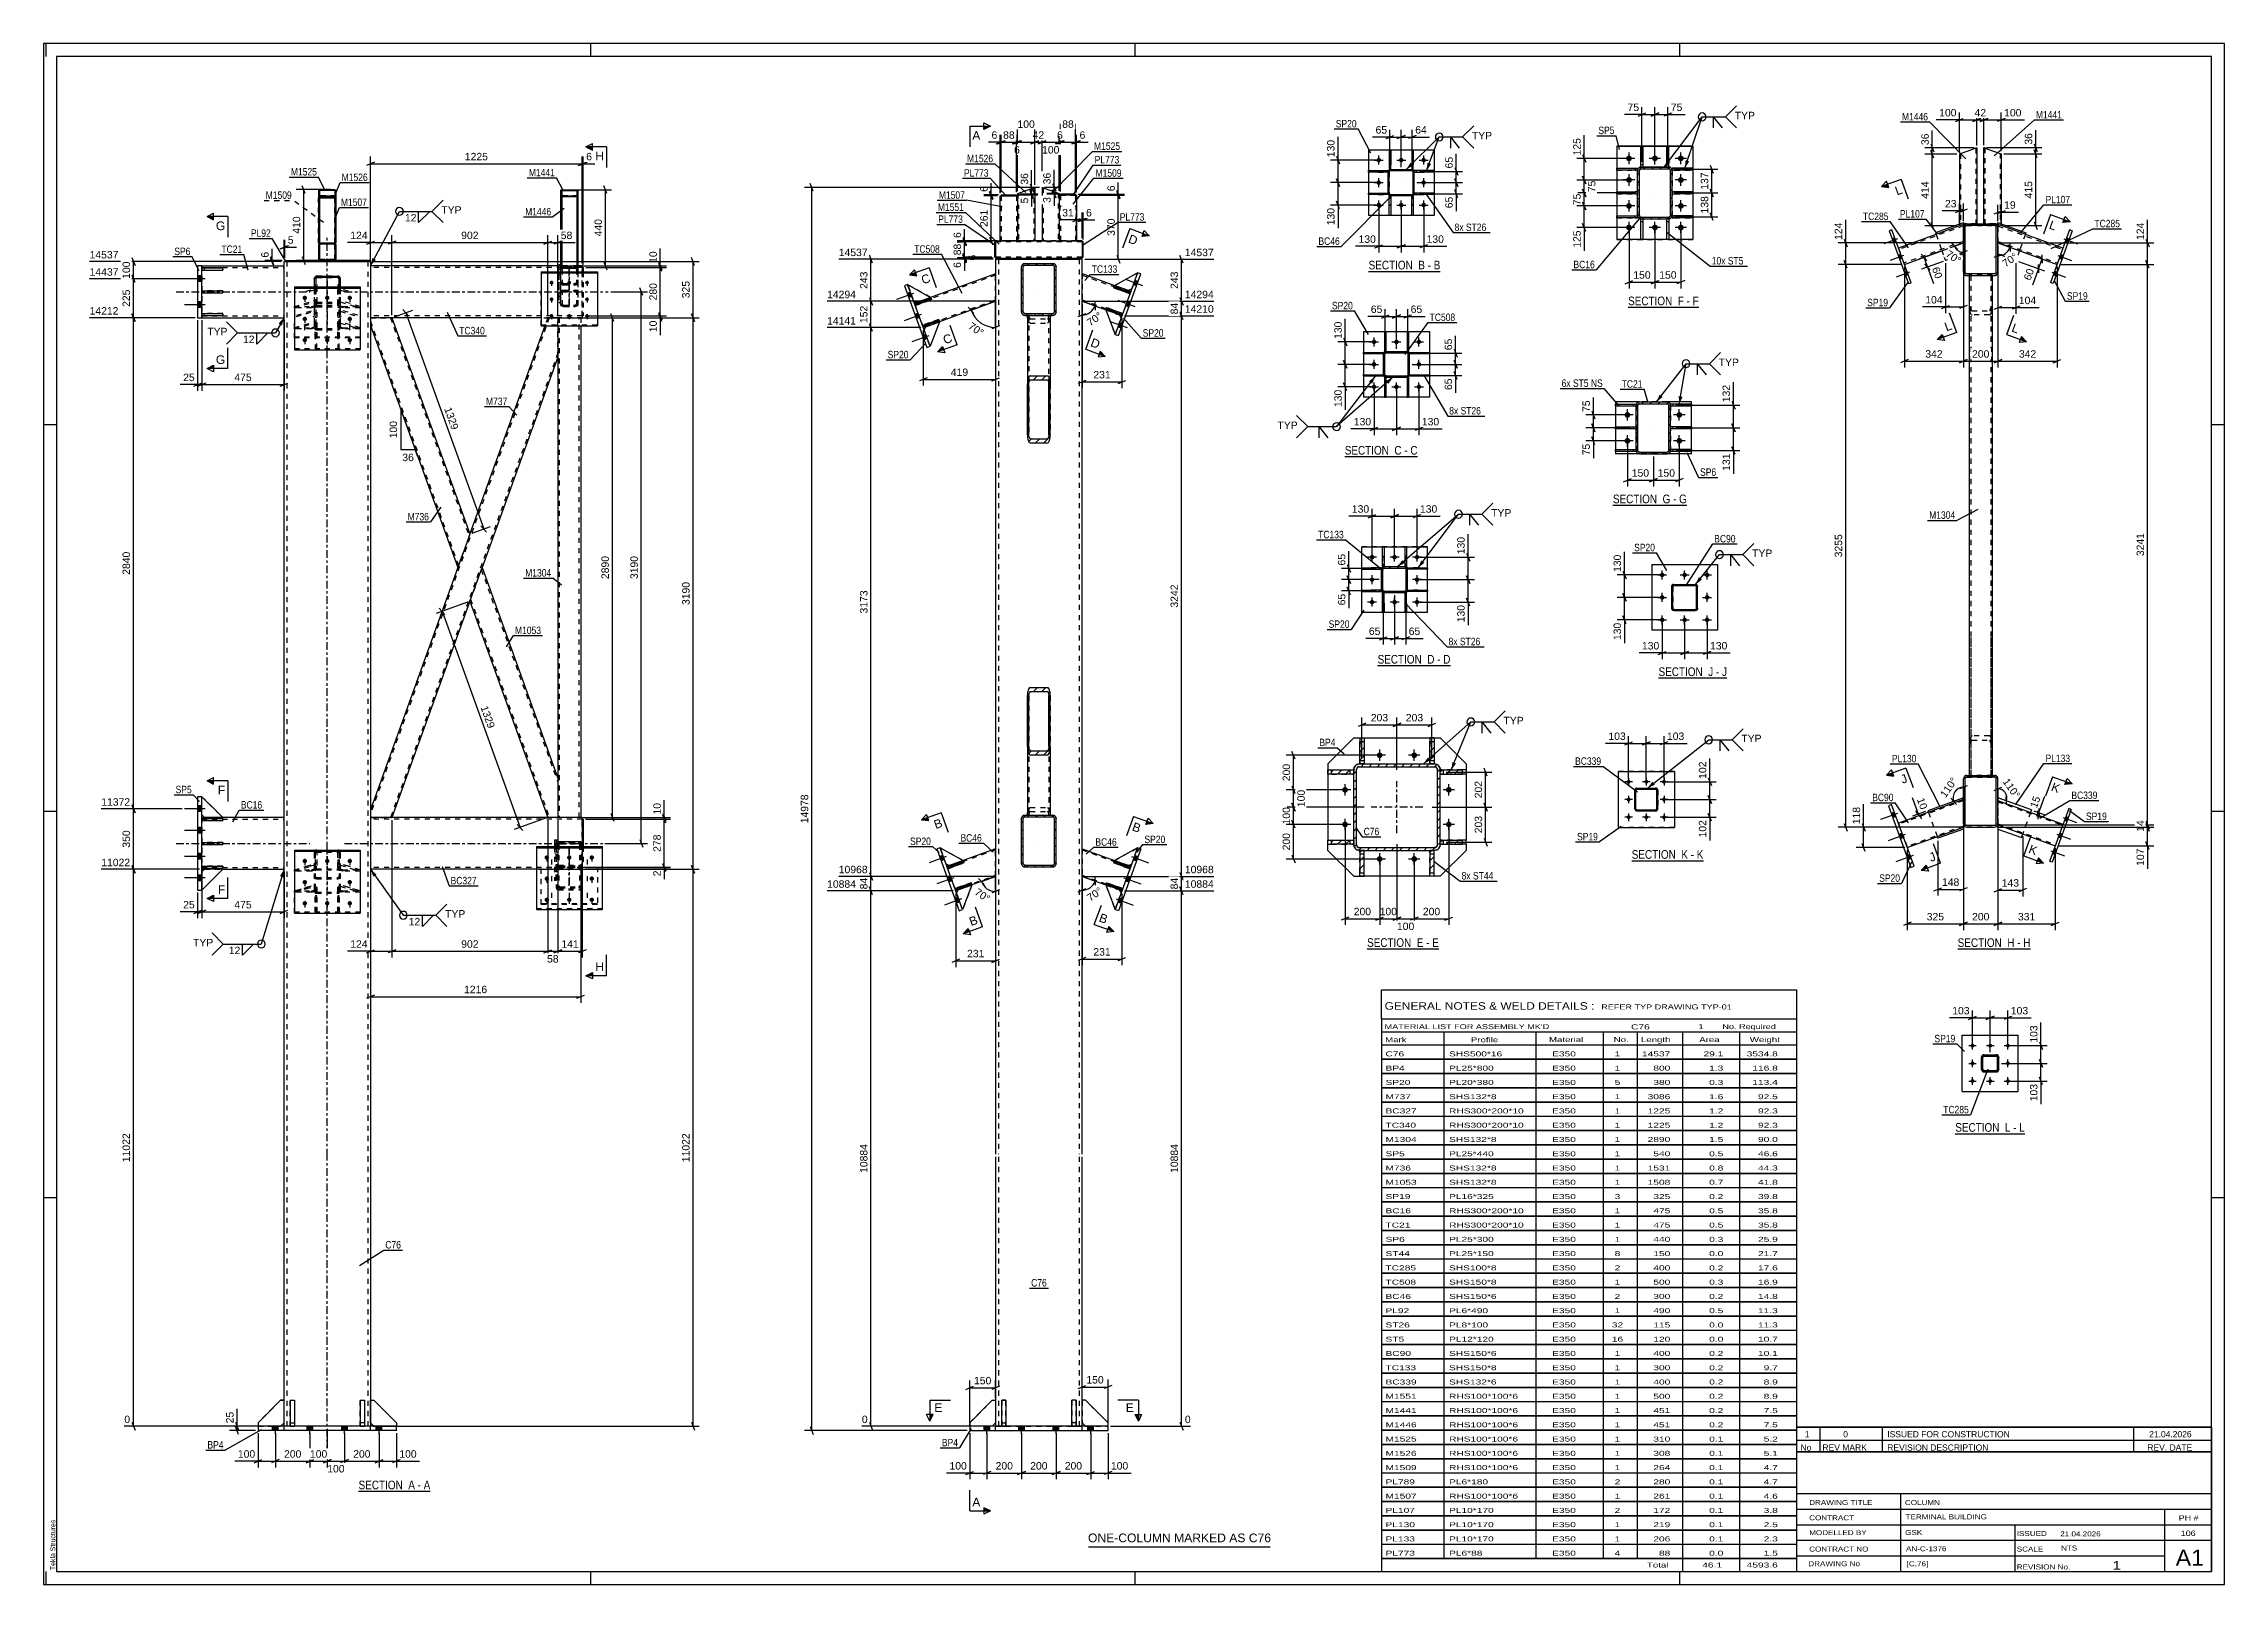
# Model space of a CAD drawing. Header units: millimetres. Extents: x -384 to 457, y -61 to 533.
import ezdxf

# ---------------------------------------------------------------- set-up
doc = ezdxf.new("R2010")
doc.units = ezdxf.units.MM
doc.linetypes.add('DXK_LINE_DOT2', pattern=[3.9198, 1.9599, -1.9599])
doc.linetypes.add('DXK_LINE_DOT3', pattern=[5.9187, 2.979, -0.9799, 0.9799, -0.9799])
doc.styles.add('Arial', font='ARIAL.TTF', dxfattribs={"height": 0.2})
doc.styles.add('Arial Narrow', font='ARIALN.TTF', dxfattribs={"height": 0.2})

# ---------------------------------------------------------------- blocks, each defined once
blk = doc.blocks.new('Unknown-284935728-18 - 6975')
at = {"color": 6, "linetype": 'Continuous'}
blk.add_line((221.39, 355.07), (249.89, 355.07), dxfattribs=at)
at = {"color": 0, "linetype": 'Continuous'}
blk.add_wipeout([(239.5, 355.82), (239.5, 359.32), (221.39, 359.32), (221.39, 355.82)], dxfattribs=at)
blk.add_wipeout([(243.53, 355.82), (243.53, 359.32), (240.55, 359.32), (240.55, 355.82)], dxfattribs=at)
at = {"color": 7, "linetype": 'Continuous', "style": 'Arial Narrow'}
blk.add_text('SECTION ', height=3.34, dxfattribs=at).set_placement((221.39, 355.82))
at = {"color": 0, "linetype": 'Continuous'}
blk.add_wipeout([(245.86, 355.82), (245.86, 359.32), (244.58, 359.32), (244.58, 355.82)], dxfattribs=at)
blk.add_wipeout([(249.89, 355.82), (249.89, 359.32), (246.91, 359.32), (246.91, 355.82)], dxfattribs=at)
at = {"color": 7, "linetype": 'Continuous', "style": 'Arial Narrow'}
for s, p in [('G', (240.55, 355.82)), ('-', (244.58, 355.82)), ('G', (246.91, 355.82))]:
    blk.add_text(s, height=3.34, dxfattribs=at).set_placement(p)
blk = doc.blocks.new('Unknown-284935728-1133')
at = {"color": 5, "linetype": 'Continuous'}
for p, q in [((457.19, 533.03), (-383.81, 533.03)), ((-383.81, 533.03), (-383.81, -60.97)), ((-382.81, 528.03), (-382.81, 533.03)), ((-172.81, 528.03), (-172.81, 533.03)), ((37.19, 528.03), (37.19, 533.03)), ((247.19, 528.03), (247.19, 533.03)), ((457.19, -60.97), (457.19, 533.03)), ((452.19, 528.03), (-378.81, 528.03)), ((-378.81, 528.03), (-378.81, -55.97)), ((452.19, -55.97), (452.19, 528.03)), ((-378.81, 386.03), (-383.81, 386.03)), ((457.19, 386.03), (452.19, 386.03)), ((-378.81, 237.03), (-383.81, 237.03)), ((457.19, 237.03), (452.19, 237.03)), ((-378.81, 88.03), (-383.81, 88.03)), ((457.19, 88.03), (452.19, 88.03)), ((-382.81, -60.97), (-382.81, -55.97)), ((-378.81, -55.97), (452.19, -55.97)), ((-172.81, -60.97), (-172.81, -55.97)), ((37.19, -60.97), (37.19, -55.97)), ((247.19, -60.97), (247.19, -55.97)), ((-383.81, -60.97), (457.19, -60.97))]:
    blk.add_line(p, q, dxfattribs=at)
at = {"color": 174, "linetype": 'Continuous', "style": 'Arial'}
blk.add_text('Tekla Structures', height=1.9102, rotation=90, dxfattribs=at).set_placement((-379.31, -55.47))
blk = doc.blocks.new('Unknown-284935728-12 - 4846')
at = {"color": 6, "linetype": 'Continuous'}
blk.add_line((-262.33, -25.07), (-234.69, -25.07), dxfattribs=at)
at = {"color": 0, "linetype": 'Continuous'}
blk.add_wipeout([(-244.23, -24.32), (-244.23, -20.82), (-262.33, -20.82), (-262.33, -24.32)], dxfattribs=at)
blk.add_wipeout([(-240.62, -24.32), (-240.62, -20.82), (-243.18, -20.82), (-243.18, -24.32)], dxfattribs=at)
at = {"color": 7, "linetype": 'Continuous', "style": 'Arial Narrow'}
blk.add_text('SECTION ', height=3.34, dxfattribs=at).set_placement((-262.33, -24.32))
at = {"color": 0, "linetype": 'Continuous'}
blk.add_wipeout([(-238.29, -24.32), (-238.29, -20.82), (-239.57, -20.82), (-239.57, -24.32)], dxfattribs=at)
blk.add_wipeout([(-234.69, -24.32), (-234.69, -20.82), (-237.24, -20.82), (-237.24, -24.32)], dxfattribs=at)
at = {"color": 7, "linetype": 'Continuous', "style": 'Arial Narrow'}
for s, p in [('A', (-243.18, -24.32)), ('-', (-239.57, -24.32)), ('A', (-237.24, -24.32))]:
    blk.add_text(s, height=3.34, dxfattribs=at).set_placement(p)
blk = doc.blocks.new('Unknown-284935728-13 - 5604')
at = {"color": 6, "linetype": 'Continuous'}
blk.add_line((127.18, 445.23), (154.83, 445.23), dxfattribs=at)
at = {"color": 0, "linetype": 'Continuous'}
blk.add_wipeout([(145.29, 445.98), (145.29, 449.48), (127.18, 449.48), (127.18, 445.98)], dxfattribs=at)
blk.add_wipeout([(148.9, 445.98), (148.9, 449.48), (146.34, 449.48), (146.34, 445.98)], dxfattribs=at)
at = {"color": 7, "linetype": 'Continuous', "style": 'Arial Narrow'}
blk.add_text('SECTION ', height=3.34, dxfattribs=at).set_placement((127.18, 445.98))
at = {"color": 0, "linetype": 'Continuous'}
blk.add_wipeout([(151.22, 445.98), (151.22, 449.48), (149.95, 449.48), (149.95, 445.98)], dxfattribs=at)
blk.add_wipeout([(154.83, 445.98), (154.83, 449.48), (152.27, 449.48), (152.27, 445.98)], dxfattribs=at)
at = {"color": 7, "linetype": 'Continuous', "style": 'Arial Narrow'}
for s, p in [('B', (146.34, 445.98)), ('-', (149.95, 445.98)), ('B', (152.27, 445.98))]:
    blk.add_text(s, height=3.34, dxfattribs=at).set_placement(p)
blk = doc.blocks.new('Unknown-284935728-14 - 5877')
at = {"color": 6, "linetype": 'Continuous'}
blk.add_line((117.97, 373.83), (146.04, 373.83), dxfattribs=at)
at = {"color": 0, "linetype": 'Continuous'}
blk.add_wipeout([(136.07, 374.58), (136.07, 378.08), (117.97, 378.08), (117.97, 374.58)], dxfattribs=at)
blk.add_wipeout([(139.89, 374.58), (139.89, 378.08), (137.12, 378.08), (137.12, 374.58)], dxfattribs=at)
at = {"color": 7, "linetype": 'Continuous', "style": 'Arial Narrow'}
blk.add_text('SECTION ', height=3.34, dxfattribs=at).set_placement((117.97, 374.58))
at = {"color": 0, "linetype": 'Continuous'}
blk.add_wipeout([(142.22, 374.58), (142.22, 378.08), (140.94, 378.08), (140.94, 374.58)], dxfattribs=at)
blk.add_wipeout([(146.04, 374.58), (146.04, 378.08), (143.27, 378.08), (143.27, 374.58)], dxfattribs=at)
at = {"color": 7, "linetype": 'Continuous', "style": 'Arial Narrow'}
for s, p in [('C', (137.12, 374.58)), ('-', (140.94, 374.58)), ('C', (143.27, 374.58))]:
    blk.add_text(s, height=3.34, dxfattribs=at).set_placement(p)
blk = doc.blocks.new('Unknown-284935728-15 - 6105')
at = {"color": 6, "linetype": 'Continuous'}
blk.add_line((130.64, 293.25), (158.71, 293.25), dxfattribs=at)
at = {"color": 0, "linetype": 'Continuous'}
blk.add_wipeout([(148.74, 294), (148.74, 297.5), (130.64, 297.5), (130.64, 294)], dxfattribs=at)
blk.add_wipeout([(152.56, 294), (152.56, 297.5), (149.79, 297.5), (149.79, 294)], dxfattribs=at)
at = {"color": 7, "linetype": 'Continuous', "style": 'Arial Narrow'}
blk.add_text('SECTION ', height=3.34, dxfattribs=at).set_placement((130.64, 294))
at = {"color": 0, "linetype": 'Continuous'}
blk.add_wipeout([(154.89, 294), (154.89, 297.5), (153.61, 297.5), (153.61, 294)], dxfattribs=at)
blk.add_wipeout([(158.71, 294), (158.71, 297.5), (155.94, 297.5), (155.94, 294)], dxfattribs=at)
at = {"color": 7, "linetype": 'Continuous', "style": 'Arial Narrow'}
for s, p in [('D', (149.79, 294)), ('-', (153.61, 294)), ('D', (155.94, 294))]:
    blk.add_text(s, height=3.34, dxfattribs=at).set_placement(p)
blk = doc.blocks.new('Unknown-284935728-16 - 6330')
at = {"color": 6, "linetype": 'Continuous'}
blk.add_line((126.59, 184.04), (154.23, 184.04), dxfattribs=at)
at = {"color": 0, "linetype": 'Continuous'}
blk.add_wipeout([(144.7, 184.79), (144.7, 188.29), (126.59, 188.29), (126.59, 184.79)], dxfattribs=at)
blk.add_wipeout([(148.3, 184.79), (148.3, 188.29), (145.75, 188.29), (145.75, 184.79)], dxfattribs=at)
at = {"color": 7, "linetype": 'Continuous', "style": 'Arial Narrow'}
blk.add_text('SECTION ', height=3.34, dxfattribs=at).set_placement((126.59, 184.79))
at = {"color": 0, "linetype": 'Continuous'}
blk.add_wipeout([(150.63, 184.79), (150.63, 188.29), (149.35, 188.29), (149.35, 184.79)], dxfattribs=at)
blk.add_wipeout([(154.23, 184.79), (154.23, 188.29), (151.68, 188.29), (151.68, 184.79)], dxfattribs=at)
at = {"color": 7, "linetype": 'Continuous', "style": 'Arial Narrow'}
for s, p in [('E', (145.75, 184.79)), ('-', (149.35, 184.79)), ('E', (151.68, 184.79))]:
    blk.add_text(s, height=3.34, dxfattribs=at).set_placement(p)
blk = doc.blocks.new('Unknown-284935728-17 - 6692')
at = {"color": 6, "linetype": 'Continuous'}
blk.add_line((227.25, 431.41), (254.47, 431.41), dxfattribs=at)
at = {"color": 0, "linetype": 'Continuous'}
blk.add_wipeout([(245.36, 432.16), (245.36, 435.66), (227.25, 435.66), (227.25, 432.16)], dxfattribs=at)
blk.add_wipeout([(248.75, 432.16), (248.75, 435.66), (246.41, 435.66), (246.41, 432.16)], dxfattribs=at)
at = {"color": 7, "linetype": 'Continuous', "style": 'Arial Narrow'}
blk.add_text('SECTION ', height=3.34, dxfattribs=at).set_placement((227.25, 432.16))
at = {"color": 0, "linetype": 'Continuous'}
blk.add_wipeout([(251.08, 432.16), (251.08, 435.66), (249.8, 435.66), (249.8, 432.16)], dxfattribs=at)
blk.add_wipeout([(254.47, 432.16), (254.47, 435.66), (252.13, 435.66), (252.13, 432.16)], dxfattribs=at)
at = {"color": 7, "linetype": 'Continuous', "style": 'Arial Narrow'}
for s, p in [('F', (246.41, 432.16)), ('-', (249.8, 432.16)), ('F', (252.13, 432.16))]:
    blk.add_text(s, height=3.34, dxfattribs=at).set_placement(p)
blk = doc.blocks.new('Unknown-284935728-19 - 7243')
at = {"color": 6, "linetype": 'Continuous'}
blk.add_line((354.34, 184.01), (382.41, 184.01), dxfattribs=at)
at = {"color": 0, "linetype": 'Continuous'}
blk.add_wipeout([(372.45, 184.76), (372.45, 188.26), (354.34, 188.26), (354.34, 184.76)], dxfattribs=at)
blk.add_wipeout([(376.27, 184.76), (376.27, 188.26), (373.5, 188.26), (373.5, 184.76)], dxfattribs=at)
at = {"color": 7, "linetype": 'Continuous', "style": 'Arial Narrow'}
blk.add_text('SECTION ', height=3.34, dxfattribs=at).set_placement((354.34, 184.76))
at = {"color": 0, "linetype": 'Continuous'}
blk.add_wipeout([(378.59, 184.76), (378.59, 188.26), (377.32, 188.26), (377.32, 184.76)], dxfattribs=at)
blk.add_wipeout([(382.41, 184.76), (382.41, 188.26), (379.64, 188.26), (379.64, 184.76)], dxfattribs=at)
at = {"color": 7, "linetype": 'Continuous', "style": 'Arial Narrow'}
for s, p in [('H', (373.5, 184.76)), ('-', (377.32, 184.76)), ('H', (379.64, 184.76))]:
    blk.add_text(s, height=3.34, dxfattribs=at).set_placement(p)
blk = doc.blocks.new('Unknown-284935728-20 - 7943')
at = {"color": 6, "linetype": 'Continuous'}
blk.add_line((238.99, 288.46), (265.36, 288.46), dxfattribs=at)
at = {"color": 0, "linetype": 'Continuous'}
blk.add_wipeout([(257.1, 289.21), (257.1, 292.71), (238.99, 292.71), (238.99, 289.21)], dxfattribs=at)
blk.add_wipeout([(260.06, 289.21), (260.06, 292.71), (258.15, 292.71), (258.15, 289.21)], dxfattribs=at)
at = {"color": 7, "linetype": 'Continuous', "style": 'Arial Narrow'}
blk.add_text('SECTION ', height=3.34, dxfattribs=at).set_placement((238.99, 289.21))
at = {"color": 0, "linetype": 'Continuous'}
blk.add_wipeout([(262.39, 289.21), (262.39, 292.71), (261.11, 292.71), (261.11, 289.21)], dxfattribs=at)
blk.add_wipeout([(265.36, 289.21), (265.36, 292.71), (263.44, 292.71), (263.44, 289.21)], dxfattribs=at)
at = {"color": 7, "linetype": 'Continuous', "style": 'Arial Narrow'}
for s, p in [('J', (258.15, 289.21)), ('-', (261.11, 289.21)), ('J', (263.44, 289.21))]:
    blk.add_text(s, height=3.34, dxfattribs=at).set_placement(p)
blk = doc.blocks.new('Unknown-284935728-21 - 8079')
at = {"color": 6, "linetype": 'Continuous'}
blk.add_line((228.63, 218.02), (256.27, 218.02), dxfattribs=at)
at = {"color": 0, "linetype": 'Continuous'}
blk.add_wipeout([(246.73, 218.77), (246.73, 222.27), (228.63, 222.27), (228.63, 218.77)], dxfattribs=at)
blk.add_wipeout([(250.34, 218.77), (250.34, 222.27), (247.78, 222.27), (247.78, 218.77)], dxfattribs=at)
at = {"color": 7, "linetype": 'Continuous', "style": 'Arial Narrow'}
blk.add_text('SECTION ', height=3.34, dxfattribs=at).set_placement((228.63, 218.77))
at = {"color": 0, "linetype": 'Continuous'}
blk.add_wipeout([(252.67, 218.77), (252.67, 222.27), (251.39, 222.27), (251.39, 218.77)], dxfattribs=at)
blk.add_wipeout([(256.27, 218.77), (256.27, 222.27), (253.72, 222.27), (253.72, 218.77)], dxfattribs=at)
at = {"color": 7, "linetype": 'Continuous', "style": 'Arial Narrow'}
for s, p in [('K', (247.78, 218.77)), ('-', (251.39, 218.77)), ('K', (253.72, 218.77))]:
    blk.add_text(s, height=3.34, dxfattribs=at).set_placement(p)
blk = doc.blocks.new('Unknown-284935728-22 - 8279')
at = {"color": 6, "linetype": 'Continuous'}
blk.add_line((353.42, 112.78), (380.22, 112.78), dxfattribs=at)
at = {"color": 0, "linetype": 'Continuous'}
blk.add_wipeout([(371.53, 113.53), (371.53, 117.03), (353.42, 117.03), (353.42, 113.53)], dxfattribs=at)
blk.add_wipeout([(374.71, 113.53), (374.71, 117.03), (372.58, 117.03), (372.58, 113.53)], dxfattribs=at)
at = {"color": 7, "linetype": 'Continuous', "style": 'Arial Narrow'}
blk.add_text('SECTION ', height=3.34, dxfattribs=at).set_placement((353.42, 113.53))
at = {"color": 0, "linetype": 'Continuous'}
blk.add_wipeout([(377.03, 113.53), (377.03, 117.03), (375.76, 117.03), (375.76, 113.53)], dxfattribs=at)
blk.add_wipeout([(380.22, 113.53), (380.22, 117.03), (378.08, 117.03), (378.08, 113.53)], dxfattribs=at)
at = {"color": 7, "linetype": 'Continuous', "style": 'Arial Narrow'}
for s, p in [('L', (372.58, 113.53)), ('-', (375.76, 113.53)), ('L', (378.08, 113.53))]:
    blk.add_text(s, height=3.34, dxfattribs=at).set_placement(p)
blk = doc.blocks.new('Part-284935728-7028 - 6975')
at = {"color": 2, "linetype": 'Continuous'}
for p, q in [((222.32, 384.49), (222.32, 385.29)), ((222.32, 385.29), (230.32, 385.29)), ((230.32, 384.49), (222.32, 384.49))]:
    blk.add_line(p, q, dxfattribs=at)
at = {"color": 7, "linetype": 'DXK_LINE_DOT2'}
for p, q in [((229.32, 384.49), (229.32, 385.29)), ((230.32, 385.29), (230.32, 384.49))]:
    blk.add_line(p, q, dxfattribs=at)
blk = doc.blocks.new('Part-284935728-7016 - 6975')
at = {"linetype": 'Continuous'}
h = blk.add_hatch(dxfattribs=at)
h.set_pattern_fill('', scale=0.7, style=0, pattern_type=0)
h.set_pattern_definition([(45, (230.32, 376.219), (-1.57154, 1.57154), [])])
h.paths.add_polyline_path([(230.32, 393.55), (230.32, 376.22), (230.42, 375.71), (230.71, 375.28), (231.14, 374.99), (231.65, 374.89), (242.32, 374.89), (242.83, 374.99), (243.26, 375.28), (243.55, 375.71), (243.65, 376.22), (243.65, 393.55), (243.55, 394.06), (243.26, 394.5), (242.83, 394.78), (242.32, 394.89), (231.65, 394.89), (231.14, 394.78), (230.71, 394.5), (230.42, 394.06)])
h.paths.add_polyline_path([(231.18, 394.02), (231.4, 394.17), (231.65, 394.22), (242.32, 394.22), (242.58, 394.17), (242.79, 394.02), (242.94, 393.81), (242.99, 393.55), (242.99, 376.22), (242.94, 375.96), (242.79, 375.75), (242.58, 375.6), (242.32, 375.55), (231.65, 375.55), (231.4, 375.6), (231.18, 375.75), (231.04, 375.96), (230.99, 376.22), (230.99, 393.55), (231.04, 393.81)])
at = {"color": 7, "linetype": 'DXK_LINE_DOT2'}
for p, q in [((230.32, 393.55), (230.42, 394.06)), ((230.32, 393.55), (230.32, 376.22)), ((231.04, 393.81), (230.99, 393.55)), ((230.99, 376.22), (230.99, 393.55)), ((231.14, 394.78), (231.65, 394.89)), ((231.65, 394.22), (231.4, 394.17)), ((231.65, 394.89), (242.32, 394.89)), ((231.65, 394.22), (242.32, 394.22)), ((242.32, 394.89), (242.83, 394.78)), ((242.58, 394.17), (242.32, 394.22)), ((242.99, 393.55), (242.94, 393.81)), ((242.99, 376.22), (242.99, 393.55)), ((243.55, 394.06), (243.65, 393.55)), ((243.65, 393.55), (243.65, 376.22)), ((230.42, 375.71), (230.32, 376.22)), ((230.99, 376.22), (231.04, 375.96)), ((231.65, 374.89), (231.14, 374.99)), ((231.4, 375.6), (231.65, 375.55)), ((231.65, 375.55), (242.32, 375.55)), ((231.65, 374.89), (242.32, 374.89)), ((242.32, 375.55), (242.58, 375.6)), ((242.83, 374.99), (242.32, 374.89)), ((242.94, 375.96), (242.99, 376.22)), ((243.65, 376.22), (243.55, 375.71))]:
    blk.add_line(p, q, dxfattribs=at)
at = {"color": 2, "linetype": 'Continuous'}
for p, q in [((230.42, 394.06), (230.32, 393.55)), ((230.32, 376.22), (230.32, 393.55)), ((230.99, 393.55), (231.04, 393.81)), ((230.99, 376.22), (230.99, 393.55)), ((231.65, 394.89), (231.14, 394.78)), ((231.4, 394.17), (231.65, 394.22)), ((231.65, 394.89), (242.32, 394.89)), ((231.65, 394.22), (242.32, 394.22)), ((242.83, 394.78), (242.32, 394.89)), ((242.32, 394.22), (242.58, 394.17)), ((242.94, 393.81), (242.99, 393.55)), ((242.99, 376.22), (242.99, 393.55)), ((243.65, 393.55), (243.55, 394.06)), ((243.65, 376.22), (243.65, 393.55)), ((230.32, 376.22), (230.42, 375.71)), ((231.04, 375.96), (230.99, 376.22)), ((231.14, 374.99), (231.65, 374.89)), ((231.65, 375.55), (231.4, 375.6)), ((231.65, 375.55), (242.32, 375.55)), ((231.65, 374.89), (242.32, 374.89)), ((242.58, 375.6), (242.32, 375.55)), ((242.32, 374.89), (242.83, 374.99)), ((242.99, 376.22), (242.94, 375.96)), ((243.55, 375.71), (243.65, 376.22))]:
    blk.add_line(p, q, dxfattribs=at)
at = {"color": 7, "linetype": 'DXK_LINE_DOT3'}
blk.add_line((236.99, 384.89), (236.99, 384.89), dxfattribs=at)
at = {"color": 7, "linetype": 'DXK_LINE_DOT2'}
for centre, radius, start, end in [((231.65, 393.55), 1.33, 112.5, 157.5), ((231.65, 393.55), 0.667, 112.5, 157.5), ((242.32, 393.55), 0.667, 22.5, 67.5), ((242.32, 393.55), 1.33, 22.5, 67.5), ((231.65, 376.22), 1.33, 202.5, 247.5), ((231.65, 376.22), 0.667, 202.5, 247.5), ((242.32, 376.22), 0.667, 292.5, 337.5), ((242.32, 376.22), 1.33, 292.5, 337.5)]:
    blk.add_arc(centre, radius, start, end, dxfattribs=at)
at = {"color": 2, "linetype": 'Continuous'}
for centre, radius, start, end in [((231.65, 393.55), 1.33, 112.5, 157.5), ((231.65, 393.55), 0.667, 112.5, 157.5), ((242.32, 393.55), 0.667, 22.5, 67.5), ((242.32, 393.55), 1.33, 22.5, 67.5), ((231.65, 376.22), 1.33, 202.5, 247.5), ((231.65, 376.22), 0.667, 202.5, 247.5), ((242.32, 376.22), 0.667, 292.5, 337.5), ((242.32, 376.22), 1.33, 292.5, 337.5)]:
    blk.add_arc(centre, radius, start, end, dxfattribs=at)
blk = doc.blocks.new('Part-284935728-7038 - 6975')
at = {"color": 2, "linetype": 'Continuous'}
for p, q in [((222.32, 375.72), (222.32, 376.52)), ((222.32, 376.52), (230.32, 376.52)), ((230.32, 375.72), (222.32, 375.72)), ((230.32, 376.22), (230.32, 375.72))]:
    blk.add_line(p, q, dxfattribs=at)
at = {"color": 7, "linetype": 'DXK_LINE_DOT2'}
for p, q in [((229.32, 375.72), (229.32, 376.52)), ((230.32, 376.52), (230.32, 376.22))]:
    blk.add_line(p, q, dxfattribs=at)
blk = doc.blocks.new('Part-284935728-7022 - 6975')
at = {"color": 2, "linetype": 'Continuous'}
for p, q in [((222.32, 394.89), (222.32, 374.89)), ((231.65, 394.89), (222.32, 394.89)), ((251.65, 394.89), (242.32, 394.89)), ((251.65, 374.89), (251.65, 394.89)), ((231.65, 374.89), (222.32, 374.89)), ((251.65, 374.89), (242.32, 374.89))]:
    blk.add_line(p, q, dxfattribs=at)
at = {"color": 7, "linetype": 'DXK_LINE_DOT2'}
for p, q in [((242.32, 394.89), (231.65, 394.89)), ((242.32, 374.89), (231.65, 374.89))]:
    blk.add_line(p, q, dxfattribs=at)
blk = doc.blocks.new('Part-284935728-7033 - 6975')
at = {"color": 2, "linetype": 'Continuous'}
for p, q in [((222.32, 393.25), (222.32, 394.05)), ((222.32, 394.05), (230.32, 394.05)), ((230.32, 393.25), (222.32, 393.25)), ((230.32, 394.05), (230.32, 393.56))]:
    blk.add_line(p, q, dxfattribs=at)
at = {"color": 7, "linetype": 'DXK_LINE_DOT2'}
for p, q in [((229.32, 393.25), (229.32, 394.05)), ((230.32, 393.56), (230.32, 393.25))]:
    blk.add_line(p, q, dxfattribs=at)
blk = doc.blocks.new('Part-284935728-7043 - 6975')
at = {"color": 2, "linetype": 'Continuous'}
for p, q in [((251.65, 385.29), (243.65, 385.29)), ((251.65, 384.49), (243.65, 384.49)), ((251.65, 385.29), (251.65, 384.49))]:
    blk.add_line(p, q, dxfattribs=at)
at = {"color": 7, "linetype": 'DXK_LINE_DOT2'}
for p, q in [((243.65, 385.29), (243.65, 384.49)), ((244.65, 384.49), (244.65, 385.29))]:
    blk.add_line(p, q, dxfattribs=at)
blk = doc.blocks.new('Part-284935728-7048 - 6975')
at = {"color": 2, "linetype": 'Continuous'}
for p, q in [((251.65, 394.05), (243.65, 394.05)), ((243.65, 394.05), (243.65, 393.55)), ((251.65, 393.25), (243.65, 393.25)), ((251.65, 394.05), (251.65, 393.25))]:
    blk.add_line(p, q, dxfattribs=at)
at = {"color": 7, "linetype": 'DXK_LINE_DOT2'}
for p, q in [((243.65, 393.55), (243.65, 393.25)), ((244.65, 393.25), (244.65, 394.05))]:
    blk.add_line(p, q, dxfattribs=at)
blk = doc.blocks.new('Part-284935728-7053 - 6975')
at = {"color": 2, "linetype": 'Continuous'}
for p, q in [((251.65, 376.52), (243.65, 376.52)), ((243.65, 376.22), (243.65, 375.72)), ((251.65, 375.72), (243.65, 375.72)), ((251.65, 376.52), (251.65, 375.72))]:
    blk.add_line(p, q, dxfattribs=at)
at = {"color": 7, "linetype": 'DXK_LINE_DOT2'}
for p, q in [((243.65, 376.52), (243.65, 376.22)), ((244.65, 375.72), (244.65, 376.52))]:
    blk.add_line(p, q, dxfattribs=at)
blk = doc.blocks.new('Bolt-284935728-7120 - 6975')
at = {"linetype": 'Continuous'}
for points in [[(225.89, 389.89, -1), (228.09, 389.89, -1)], [(245.89, 389.89, -1), (248.09, 389.89, -1)], [(225.89, 379.89, -1), (228.09, 379.89, -1)], [(245.89, 379.89, -1), (248.09, 379.89, -1)]]:
    blk.add_hatch(color=1, dxfattribs=at).paths.add_polyline_path(points)
at = {"color": 1, "linetype": 'Continuous'}
for p, q in [((229.19, 389.89), (224.79, 389.89)), ((226.99, 387.69), (226.99, 392.09)), ((249.19, 389.89), (244.79, 389.89)), ((246.99, 387.69), (246.99, 392.09)), ((229.19, 379.89), (224.79, 379.89)), ((226.99, 377.69), (226.99, 382.09)), ((249.19, 379.89), (244.79, 379.89)), ((246.99, 377.69), (246.99, 382.09))]:
    blk.add_line(p, q, dxfattribs=at)
blk = doc.blocks.new('Part-284935728-3994 - 3963')
at = {"color": 2, "linetype": 'Continuous'}
for p, q in [((14.17, 474.99), (8.3, 474.99)), ((8.3, 474.99), (8.3, 474.59)), ((14.17, 474.59), (14.17, 474.99))]:
    blk.add_line(p, q, dxfattribs=at)
at = {"color": 7, "linetype": 'DXK_LINE_DOT2'}
blk.add_line((8.3, 474.59), (14.17, 474.59), dxfattribs=at)
blk = doc.blocks.new('Part-284935728-4099 - 3963')
at = {"color": 7, "linetype": 'DXK_LINE_DOT2'}
for p, q in [((-5.33, 235.6), (-5.84, 235.5)), ((-5.33, 235.6), (5.33, 235.6)), ((5.84, 235.5), (5.33, 235.6)), ((-6.57, 234.78), (-6.67, 234.27)), ((-6.67, 216.93), (-6.67, 234.27)), ((-6, 234.27), (-5.95, 234.52)), ((-6, 216.93), (-6, 234.27)), ((-5.59, 234.88), (-5.33, 234.93)), ((-5.33, 234.93), (5.33, 234.93)), ((5.33, 234.93), (5.59, 234.88)), ((5.95, 234.52), (6, 234.27)), ((6, 216.93), (6, 234.27)), ((6.67, 234.27), (6.57, 234.78)), ((6.67, 216.93), (6.67, 234.27)), ((-6.67, 216.93), (-6.57, 216.42)), ((-5.95, 216.68), (-6, 216.93)), ((-5.84, 215.7), (-5.33, 215.6)), ((-5.33, 216.27), (-5.59, 216.32)), ((-5.33, 216.27), (5.33, 216.27)), ((-5.33, 215.6), (5.33, 215.6)), ((5.59, 216.32), (5.33, 216.27)), ((5.33, 215.6), (5.84, 215.7)), ((6, 216.93), (5.95, 216.68)), ((6.57, 216.42), (6.67, 216.93))]:
    blk.add_line(p, q, dxfattribs=at)
at = {"color": 7, "linetype": 'DXK_LINE_DOT3'}
blk.add_line((0, 225.6), (0, 225.6), dxfattribs=at)
at = {"color": 7, "linetype": 'DXK_LINE_DOT2'}
for centre, radius, start, end in [((-5.33, 234.27), 1.33, 112.5, 157.5), ((5.33, 234.27), 1.33, 22.5, 67.5), ((-5.33, 234.27), 0.667, 112.5, 157.5), ((5.33, 234.27), 0.667, 22.5, 67.5), ((-5.33, 216.93), 1.33, 202.5, 247.5), ((-5.33, 216.93), 0.667, 202.5, 247.5), ((5.33, 216.93), 0.667, 292.5, 337.5), ((5.33, 216.93), 1.33, 292.5, 337.5)]:
    blk.add_arc(centre, radius, start, end, dxfattribs=at)
blk = doc.blocks.new('Part-284935728-4058 - 3963')
at = {"color": 2, "linetype": 'Continuous'}
for p, q in [((-31.7, 205.45), (-31.1, 206.74)), ((-31.1, 206.74), (-25.78, 208.67)), ((-25.78, 208.67), (-29.42, 199.19))]:
    blk.add_line(p, q, dxfattribs=at)
at = {"color": 7, "linetype": 'DXK_LINE_DOT2'}
blk.add_line((-29.42, 199.19), (-31.7, 205.45), dxfattribs=at)
blk = doc.blocks.new('Part-284935728-4042 - 3963')
at = {"color": 2, "linetype": 'Continuous'}
for p, q in [((-44.23, 422.6), (-43.63, 423.88)), ((-43.63, 423.88), (-38.31, 425.82)), ((-38.31, 425.82), (-41.95, 416.33))]:
    blk.add_line(p, q, dxfattribs=at)
at = {"color": 7, "linetype": 'DXK_LINE_DOT2'}
blk.add_line((-41.95, 416.33), (-44.23, 422.6), dxfattribs=at)
blk = doc.blocks.new('Part-284935728-3978 - 3963')
at = {"color": 2, "linetype": 'Continuous'}
for p, q in [((1.24, 477.65), (1.24, 456.97)), ((1.24, 477.65), (1.3, 477.62)), ((1.3, 477.62), (1.47, 477.56)), ((1.47, 477.56), (2.04, 477.35)), ((2.04, 477.35), (7.9, 475.22)), ((7.9, 475.22), (7.9, 456.97)), ((1.24, 456.97), (7.9, 456.97))]:
    blk.add_line(p, q, dxfattribs=at)
at = {"color": 7, "linetype": 'DXK_LINE_DOT2'}
for p, q in [((1.47, 477.56), (1.88, 477.41)), ((1.64, 477.5), (1.64, 456.97)), ((1.64, 477.5), (1.67, 477.49)), ((1.73, 477.47), (2.04, 477.35)), ((7.5, 475.37), (7.5, 456.97)), ((7.47, 456.97), (7.41, 456.97)), ((7.41, 456.97), (7.47, 456.97)), ((7.47, 456.97), (7.5, 456.97)), ((7.5, 456.97), (7.47, 456.97))]:
    blk.add_line(p, q, dxfattribs=at)
blk = doc.blocks.new('Part-284935728-4054 - 3963')
at = {"color": 2, "linetype": 'Continuous'}
for p, q in [((-32.36, 207.27), (-26.1, 209.55)), ((-32.18, 206.77), (-32.36, 207.27)), ((-25.91, 209.05), (-32.18, 206.77)), ((-26.1, 209.55), (-25.91, 209.05))]:
    blk.add_line(p, q, dxfattribs=at)
at = {"color": 7, "linetype": 'DXK_LINE_DOT2'}
blk.add_line((-31.24, 207.11), (-31.42, 207.61), dxfattribs=at)
blk = doc.blocks.new('Part-284935728-4038 - 3963')
at = {"color": 2, "linetype": 'Continuous'}
for p, q in [((-44.89, 424.41), (-38.62, 426.69)), ((-44.71, 423.91), (-44.89, 424.41)), ((-38.44, 426.19), (-44.71, 423.91)), ((-38.62, 426.69), (-38.44, 426.19))]:
    blk.add_line(p, q, dxfattribs=at)
at = {"color": 7, "linetype": 'DXK_LINE_DOT2'}
blk.add_line((-43.77, 424.26), (-43.95, 424.76), dxfattribs=at)
blk = doc.blocks.new('Part-284935728-4121 - 3963')
at = {"color": 2, "linetype": 'Continuous'}
for p, q in [((-50.61, 440.14), (-51.86, 439.68)), ((-51.86, 439.68), (-43.2, 415.88)), ((-41.95, 416.33), (-50.61, 440.14)), ((-43.2, 415.88), (-41.95, 416.33))]:
    blk.add_line(p, q, dxfattribs=at)
blk = doc.blocks.new('Part-284935728-4044 - 3963')
at = {"color": 7, "linetype": 'DXK_LINE_DOT2'}
for p, q in [((29.06, 217.7), (28.88, 217.19)), ((28.88, 217.19), (35.14, 214.91)), ((35.32, 215.42), (29.06, 217.7)), ((34.38, 215.76), (34.2, 215.26)), ((35.14, 214.91), (35.32, 215.42))]:
    blk.add_line(p, q, dxfattribs=at)
blk = doc.blocks.new('Part-284935728-4048 - 3963')
at = {"color": 2, "linetype": 'Continuous'}
for p, q in [((31.1, 206.74), (25.78, 208.67)), ((25.78, 208.67), (29.42, 199.19)), ((31.7, 205.45), (31.1, 206.74))]:
    blk.add_line(p, q, dxfattribs=at)
at = {"color": 7, "linetype": 'DXK_LINE_DOT2'}
blk.add_line((29.42, 199.19), (31.7, 205.45), dxfattribs=at)
blk = doc.blocks.new('Part-284935728-3984 - 3963')
at = {"color": 2, "linetype": 'Continuous'}
for p, q in [((-1.57, 477.53), (-8.24, 475.1)), ((-8.24, 475.1), (-8.24, 456.97)), ((-1.57, 477.53), (-1.57, 456.97)), ((-1.63, 456.97), (-8.24, 456.97)), ((-1.57, 456.97), (-1.63, 456.97))]:
    blk.add_line(p, q, dxfattribs=at)
at = {"color": 7, "linetype": 'DXK_LINE_DOT2'}
for p, q in [((-7.84, 475.24), (-7.84, 456.97)), ((-2, 477.37), (-1.97, 477.38)), ((-1.97, 477.38), (-1.97, 456.97)), ((-2, 456.97), (-1.97, 456.97))]:
    blk.add_line(p, q, dxfattribs=at)
blk = doc.blocks.new('Part-284935728-4049 - 3963')
at = {"color": 7, "linetype": 'DXK_LINE_DOT2'}
for p, q in [((29.2, 218.07), (38.08, 223)), ((38.08, 223), (35.8, 216.73)), ((34.52, 216.13), (29.2, 218.07)), ((35.8, 216.73), (34.52, 216.13))]:
    blk.add_line(p, q, dxfattribs=at)
blk = doc.blocks.new('Part-284935728-4053 - 3963')
at = {"color": 2, "linetype": 'Continuous'}
for p, q in [((-35.32, 215.41), (-29.06, 217.69)), ((-35.14, 214.91), (-35.32, 215.41)), ((-28.88, 217.19), (-35.14, 214.91)), ((-29.06, 217.69), (-28.88, 217.19))]:
    blk.add_line(p, q, dxfattribs=at)
at = {"color": 7, "linetype": 'DXK_LINE_DOT2'}
blk.add_line((-34.2, 215.26), (-34.38, 215.76), dxfattribs=at)
blk = doc.blocks.new('Part-284935728-3989 - 3963')
at = {"color": 2, "linetype": 'Continuous'}
for p, q in [((-14.9, 474.35), (-14.84, 474.35)), ((-14.9, 456.97), (-14.9, 474.35)), ((-14.84, 474.35), (-14.1, 474.35)), ((-14.1, 474.35), (-8.24, 474.35)), ((-8.24, 474.35), (-8.24, 456.97)), ((-8.3, 456.97), (-14.9, 456.97)), ((-8.24, 456.97), (-8.3, 456.97))]:
    blk.add_line(p, q, dxfattribs=at)
at = {"color": 7, "linetype": 'DXK_LINE_DOT2'}
for p, q in [((-14.1, 474.35), (-14.67, 474.35)), ((-14.5, 474.35), (-14.5, 456.97)), ((-8.67, 474.35), (-8.64, 474.35)), ((-8.64, 474.35), (-8.64, 456.97)), ((-8.67, 456.97), (-8.64, 456.97))]:
    blk.add_line(p, q, dxfattribs=at)
blk = doc.blocks.new('Part-284935728-4063 - 3963')
at = {"color": 2, "linetype": 'Continuous'}
for p, q in [((7.9, 474.59), (7.9, 456.97)), ((14.57, 474.59), (7.9, 474.59)), ((14.57, 474.59), (14.57, 456.97)), ((7.9, 456.97), (14.57, 456.97))]:
    blk.add_line(p, q, dxfattribs=at)
at = {"color": 7, "linetype": 'DXK_LINE_DOT2'}
for p, q in [((8.3, 474.59), (8.3, 456.97)), ((8.3, 474.59), (8.33, 474.59)), ((14.17, 474.59), (14.17, 456.97)), ((14.14, 456.97), (14.08, 456.97)), ((14.08, 456.97), (14.14, 456.97)), ((14.14, 456.97), (14.17, 456.97)), ((14.17, 456.97), (14.14, 456.97))]:
    blk.add_line(p, q, dxfattribs=at)
blk = doc.blocks.new('Part-284935728-3999 - 3963')
at = {"color": 2, "linetype": 'Continuous'}
for p, q in [((-14.5, 474.75), (-8.64, 474.75)), ((-14.5, 474.75), (-14.5, 474.35)), ((-8.64, 474.75), (-8.64, 474.35))]:
    blk.add_line(p, q, dxfattribs=at)
at = {"color": 7, "linetype": 'DXK_LINE_DOT2'}
blk.add_line((-14.5, 474.35), (-8.64, 474.35), dxfattribs=at)
blk = doc.blocks.new('Bolt-284935728-4064 - 3963')
at = {"linetype": 'Continuous'}
for points in [[(-21.1, -1.67), (-18.9, -1.67), (-18.9, 0), (-21.1, 0)], [(-21.1, -1.67), (-18.9, -1.67), (-18.9, 0), (-21.1, 0)], [(-7.77, -1.67), (-5.57, -1.67), (-5.57, 0), (-7.77, 0)], [(-7.77, -1.67), (-5.57, -1.67), (-5.57, 0), (-7.77, 0)], [(5.57, -1.67), (7.77, -1.67), (7.77, 0), (5.57, 0)], [(5.57, -1.67), (7.77, -1.67), (7.77, 0), (5.57, 0)], [(18.9, -1.67), (21.1, -1.67), (21.1, 0), (18.9, 0)], [(18.9, -1.67), (21.1, -1.67), (21.1, 0), (18.9, 0)]]:
    blk.add_hatch(color=1, dxfattribs=at).paths.add_polyline_path(points)
at = {"color": 1, "linetype": 'Continuous'}
for p, q in [((-21.1, -1.67), (-21.1, 0)), ((-21.1, -1.67), (-21.1, 0)), ((-20, -2.93), (-20, 0)), ((-20, -2.93), (-20, 0)), ((-18.9, -1.67), (-18.9, 0)), ((-18.9, -1.67), (-18.9, 0)), ((-7.77, -1.67), (-7.77, 0)), ((-7.77, -1.67), (-7.77, 0)), ((-6.67, -2.93), (-6.67, 0)), ((-6.67, -2.93), (-6.67, 0)), ((-5.57, -1.67), (-5.57, 0)), ((-5.57, -1.67), (-5.57, 0)), ((5.57, -1.67), (5.57, 0)), ((5.57, -1.67), (5.57, 0)), ((6.67, -2.93), (6.67, 0)), ((6.67, -2.93), (6.67, 0)), ((7.77, -1.67), (7.77, 0)), ((7.77, -1.67), (7.77, 0)), ((18.9, -1.67), (18.9, 0)), ((18.9, -1.67), (18.9, 0)), ((20, -2.93), (20, 0)), ((20, -2.93), (20, 0)), ((21.1, -1.67), (21.1, 0)), ((21.1, -1.67), (21.1, 0))]:
    blk.add_line(p, q, dxfattribs=at)
blk = doc.blocks.new('Part-284935728-4004 - 3963')
at = {"color": 2, "linetype": 'Continuous'}
for p, q in [((-16.67, 456.97), (-14.9, 456.97)), ((-16.67, 456.97), (-16.67, 456.17)), ((-16.67, 456.17), (-16.67, 450.31)), ((1.24, 456.97), (-1.57, 456.97)), ((16.67, 456.97), (14.57, 456.97)), ((16.67, 456.91), (16.67, 456.97)), ((16.67, 456.91), (16.67, 450.31)), ((-16.67, 450.31), (-16.33, 450.31)), ((16.33, 450.31), (16.67, 450.31))]:
    blk.add_line(p, q, dxfattribs=at)
at = {"color": 7, "linetype": 'DXK_LINE_DOT2'}
for p, q in [((16.67, 456.57), (-16.67, 456.57)), ((-16.67, 456.57), (-16.67, 456.54)), ((-16.67, 456.54), (-16.67, 456.33)), ((-14.9, 456.97), (-1.57, 456.97)), ((14.57, 456.97), (1.24, 456.97)), ((16.67, 456.54), (16.67, 456.57)), ((16.67, 450.71), (-16.67, 450.71)), ((16.67, 450.31), (-16.33, 450.31))]:
    blk.add_line(p, q, dxfattribs=at)
blk = doc.blocks.new('Part-284935728-4005 - 3963')
at = {"color": 2, "linetype": 'Continuous'}
for p, q in [((17.07, 456.57), (16.67, 456.57)), ((17.07, 450.71), (17.07, 456.57)), ((16.67, 450.71), (17.07, 450.71))]:
    blk.add_line(p, q, dxfattribs=at)
at = {"color": 7, "linetype": 'DXK_LINE_DOT2'}
blk.add_line((16.67, 456.57), (16.67, 450.71), dxfattribs=at)
blk = doc.blocks.new('Part-284935728-4167 - 3963')
at = {"color": 7, "linetype": 'DXK_LINE_DOT2'}
for p, q in [((-16.67, 443.77), (-47.81, 432.43)), ((-16.67, 433.69), (-16.67, 444.33)), ((-47.99, 432.93), (-44.57, 423.54)), ((-41.73, 435.21), (-47.05, 433.28)), ((-44.75, 424.04), (-16.67, 434.26)), ((-38.31, 425.82), (-43.63, 423.88))]:
    blk.add_line(p, q, dxfattribs=at)
at = {"color": 2, "linetype": 'Continuous'}
for p, q in [((-16.67, 444.33), (-41.73, 435.21)), ((-47.05, 433.28), (-47.99, 432.93)), ((-16.67, 433.69), (-38.31, 425.82)), ((-43.63, 423.88), (-44.57, 423.54))]:
    blk.add_line(p, q, dxfattribs=at)
blk = doc.blocks.new('Part-284935728-4010 - 3963')
at = {"color": 2, "linetype": 'Continuous'}
for p, q in [((-17.07, 456.57), (-16.67, 456.57)), ((-17.07, 456.57), (-17.07, 450.71)), ((-16.67, 450.71), (-17.07, 450.71))]:
    blk.add_line(p, q, dxfattribs=at)
at = {"color": 7, "linetype": 'DXK_LINE_DOT2'}
blk.add_line((-16.67, 456.57), (-16.67, 450.71), dxfattribs=at)
blk = doc.blocks.new('Part-284935728-4013 - 3963')
at = {"linetype": 'Continuous'}
h = blk.add_hatch(dxfattribs=at)
h.set_pattern_fill('', scale=0.7, style=0, pattern_type=0)
h.set_pattern_definition([(45, (-4.4, 261.9977), (-1.57154, 1.57154), [])])
h.paths.add_polyline_path([(-4.4, 281.66), (-4.4, 262), (-4.32, 260.79), (-4.09, 259.77), (-3.74, 259.09), (-3.33, 258.85), (3.33, 258.85), (3.74, 259.09), (4.09, 259.77), (4.32, 260.79), (4.4, 262), (4.4, 281.66), (4.32, 282.86), (4.09, 283.88), (3.74, 284.56), (3.33, 284.8), (-3.33, 284.8), (-3.74, 284.56), (-4.09, 283.88), (-4.32, 282.86)])
h.paths.add_polyline_path([(-3.71, 282.77), (-3.54, 283.11), (-3.33, 283.23), (3.33, 283.23), (3.54, 283.11), (3.71, 282.77), (3.83, 282.26), (3.87, 281.66), (3.87, 262), (3.83, 261.4), (3.71, 260.89), (3.54, 260.54), (3.33, 260.42), (-3.33, 260.42), (-3.54, 260.54), (-3.71, 260.89), (-3.83, 261.4), (-3.87, 262), (-3.87, 281.66), (-3.83, 282.26)])
at = {"color": 2, "linetype": 'Continuous'}
for p, q in [((-4.32, 282.86), (-4.4, 281.66)), ((-4.4, 262), (-4.4, 281.66)), ((-3.87, 281.66), (-3.83, 282.26)), ((-3.87, 262), (-3.87, 281.66)), ((-3.33, 284.8), (-3.74, 284.56)), ((-3.54, 283.11), (-3.33, 283.23)), ((-3.33, 284.8), (3.33, 284.8)), ((-3.33, 283.23), (3.33, 283.23)), ((3.74, 284.56), (3.33, 284.8)), ((3.33, 283.23), (3.54, 283.11)), ((3.83, 282.26), (3.87, 281.66)), ((3.87, 262), (3.87, 281.66)), ((4.4, 281.66), (4.32, 282.86)), ((4.4, 262), (4.4, 281.66)), ((-4.4, 262), (-4.4, 235.6)), ((-4.4, 262), (-4.32, 260.79)), ((-3.83, 261.4), (-3.87, 262)), ((3.87, 262), (3.83, 261.4)), ((4.32, 260.79), (4.4, 262)), ((4.4, 262), (4.4, 235.6)), ((-3.74, 259.09), (-3.33, 258.85)), ((-3.33, 260.42), (-3.54, 260.54)), ((-3.33, 260.42), (3.33, 260.42)), ((-3.33, 258.85), (3.33, 258.85)), ((3.54, 260.54), (3.33, 260.42)), ((3.33, 258.85), (3.74, 259.09))]:
    blk.add_line(p, q, dxfattribs=at)
at = {"color": 7, "linetype": 'DXK_LINE_DOT2'}
for p, q in [((-4.4, 281.66), (-4.4, 262)), ((-3.87, 281.66), (-3.87, 235.6)), ((3.87, 281.66), (3.87, 235.6)), ((4.4, 281.66), (4.4, 262)), ((-4.4, 235.6), (4.4, 235.6)), ((-4.39, 235.6), (-4.32, 236.63)), ((-3.87, 235.6), (-3.85, 235.6)), ((-3.83, 236.02), (-3.85, 235.6)), ((-3.74, 238.33), (-3.33, 238.57)), ((-3.33, 237), (-3.54, 236.88)), ((-3.33, 238.57), (3.33, 238.57)), ((-3.33, 237), (3.33, 237)), ((3.33, 238.57), (3.74, 238.33)), ((3.54, 236.88), (3.33, 237)), ((3.85, 235.6), (3.83, 236.02)), ((4.32, 236.63), (4.39, 235.6))]:
    blk.add_line(p, q, dxfattribs=at)
at = {"color": 2, "linetype": 'Continuous'}
for centre, radius, start, end in [((-0.65, 282.57), 3.68, 147.12449, 175.40889), ((-1.99, 282.11), 1.84, 147.12449, 175.40889), ((1.99, 282.11), 1.84, 4.59111, 32.87551), ((0.65, 282.57), 3.68, 4.59111, 32.87551), ((-0.65, 261.09), 3.68, 184.59111, 212.87551), ((-1.99, 261.54), 1.84, 184.59111, 212.87551), ((1.99, 261.54), 1.84, 327.12449, 355.40889), ((0.65, 261.09), 3.68, 327.12449, 355.40889)]:
    blk.add_arc(centre, radius, start, end, dxfattribs=at)
at = {"color": 7, "linetype": 'DXK_LINE_DOT2'}
for centre, radius, start, end in [((-0.65, 236.33), 3.68, 147.12449, 175.40889), ((-1.99, 235.88), 1.84, 147.12449, 175.40889), ((1.99, 235.88), 1.84, 4.59111, 32.87551), ((0.65, 236.33), 3.68, 4.59111, 32.87551)]:
    blk.add_arc(centre, radius, start, end, dxfattribs=at)
blk = doc.blocks.new('Part-284935728-4131 - 3963')
at = {"color": 2, "linetype": 'Continuous'}
for p, q in [((16.67, 222.63), (29.2, 218.07)), ((16.67, 211.99), (25.78, 208.67)), ((34.52, 216.13), (35.46, 215.79)), ((31.1, 206.74), (32.04, 206.39))]:
    blk.add_line(p, q, dxfattribs=at)
at = {"color": 7, "linetype": 'DXK_LINE_DOT2'}
for p, q in [((16.67, 222.63), (16.67, 211.99)), ((16.67, 222.21), (35.32, 215.42)), ((16.67, 212.42), (32.18, 206.77)), ((29.2, 218.07), (34.52, 216.13)), ((35.46, 215.79), (32.04, 206.39)), ((25.78, 208.67), (31.1, 206.74))]:
    blk.add_line(p, q, dxfattribs=at)
blk = doc.blocks.new('Part-284935728-4026 - 3963')
at = {"color": 2, "linetype": 'Continuous'}
for p, q in [((-16.67, 449.91), (-16.67, 104.87)), ((-16.67, 449.91), (-16.33, 449.91)), ((-15.61, 449.91), (-14.53, 449.91)), ((-14.53, 449.91), (15.61, 449.91)), ((16.67, 449.91), (16.33, 449.91)), ((16.67, 104.87), (16.67, 449.91)), ((-16.67, 103.87), (-16.67, 0)), ((16.67, 0), (16.67, 103.87))]:
    blk.add_line(p, q, dxfattribs=at)
at = {"color": 7, "linetype": 'DXK_LINE_DOT2'}
for p, q in [((-16.5, 449.91), (-15.61, 449.91)), ((-15.6, 449.91), (-15.6, 104.87)), ((16.33, 449.91), (15.35, 449.91)), ((15.6, 449.91), (15.6, 104.87)), ((-15.6, 103.87), (-15.6, 0)), ((15.6, 103.87), (15.6, 0)), ((-16.67, 0), (16.67, 0))]:
    blk.add_line(p, q, dxfattribs=at)
blk = doc.blocks.new('Part-284935728-4027 - 3963')
at = {"color": 7, "linetype": 'DXK_LINE_DOT2'}
for p, q in [((29.06, 439.4), (28.88, 438.9)), ((28.88, 438.9), (35.14, 436.62)), ((35.32, 437.12), (29.06, 439.4)), ((34.2, 436.96), (34.38, 437.46)), ((35.14, 436.62), (35.32, 437.12))]:
    blk.add_line(p, q, dxfattribs=at)
blk = doc.blocks.new('Part-284935728-4028 - 3963')
at = {"color": 7, "linetype": 'DXK_LINE_DOT2'}
for p, q in [((26.1, 431.26), (25.91, 430.75)), ((25.91, 430.75), (32.18, 428.47)), ((32.36, 428.98), (26.1, 431.26)), ((31.24, 428.82), (31.42, 429.32)), ((32.18, 428.47), (32.36, 428.98))]:
    blk.add_line(p, q, dxfattribs=at)
blk = doc.blocks.new('Part-284935728-4029 - 3963')
at = {"color": 2, "linetype": 'Continuous'}
for p, q in [((28.88, 438.9), (29.06, 439.4)), ((35.14, 436.62), (28.88, 438.9)), ((29.06, 439.4), (35.32, 437.12)), ((35.32, 437.12), (35.14, 436.62))]:
    blk.add_line(p, q, dxfattribs=at)
at = {"color": 7, "linetype": 'DXK_LINE_DOT2'}
blk.add_line((34.2, 436.96), (34.38, 437.46), dxfattribs=at)
blk = doc.blocks.new('Part-284935728-4030 - 3963')
at = {"color": 2, "linetype": 'Continuous'}
for p, q in [((25.91, 430.75), (26.1, 431.26)), ((32.18, 428.47), (25.91, 430.75)), ((26.1, 431.26), (32.36, 428.98)), ((32.36, 428.98), (32.18, 428.47))]:
    blk.add_line(p, q, dxfattribs=at)
at = {"color": 7, "linetype": 'DXK_LINE_DOT2'}
blk.add_line((31.24, 428.82), (31.42, 429.32), dxfattribs=at)
blk = doc.blocks.new('Part-284935728-4031 - 3963')
at = {"color": 7, "linetype": 'DXK_LINE_DOT2'}
for p, q in [((29.2, 439.78), (38.08, 444.7)), ((34.52, 437.84), (29.2, 439.78)), ((35.8, 438.43), (34.52, 437.84)), ((38.08, 444.7), (35.8, 438.43))]:
    blk.add_line(p, q, dxfattribs=at)
blk = doc.blocks.new('Part-284935728-4032 - 3963')
at = {"color": 2, "linetype": 'Continuous'}
for p, q in [((29.2, 439.78), (38.08, 444.7)), ((34.52, 437.84), (29.2, 439.78)), ((35.8, 438.43), (34.52, 437.84))]:
    blk.add_line(p, q, dxfattribs=at)
at = {"color": 7, "linetype": 'DXK_LINE_DOT2'}
blk.add_line((38.08, 444.7), (35.8, 438.43), dxfattribs=at)
blk = doc.blocks.new('Part-284935728-4033 - 3963')
at = {"color": 7, "linetype": 'DXK_LINE_DOT2'}
for p, q in [((31.1, 428.44), (25.78, 430.38)), ((25.78, 430.38), (29.42, 420.89)), ((29.42, 420.89), (31.7, 427.16)), ((31.7, 427.16), (31.1, 428.44))]:
    blk.add_line(p, q, dxfattribs=at)
blk = doc.blocks.new('Part-284935728-4034 - 3963')
at = {"color": 2, "linetype": 'Continuous'}
for p, q in [((31.1, 428.44), (25.78, 430.38)), ((25.78, 430.38), (29.42, 420.89)), ((31.7, 427.16), (31.1, 428.44))]:
    blk.add_line(p, q, dxfattribs=at)
at = {"color": 7, "linetype": 'DXK_LINE_DOT2'}
blk.add_line((29.42, 420.89), (31.7, 427.16), dxfattribs=at)
blk = doc.blocks.new('Part-284935728-4035 - 3963')
at = {"color": 7, "linetype": 'DXK_LINE_DOT2'}
for p, q in [((-41.59, 434.84), (-47.85, 432.56)), ((-47.85, 432.56), (-47.67, 432.06)), ((-47.67, 432.06), (-41.41, 434.34)), ((-46.73, 432.4), (-46.91, 432.9)), ((-41.41, 434.34), (-41.59, 434.84))]:
    blk.add_line(p, q, dxfattribs=at)
blk = doc.blocks.new('Part-284935728-4036 - 3963')
at = {"color": 7, "linetype": 'DXK_LINE_DOT2'}
for p, q in [((-38.62, 426.69), (-44.89, 424.41)), ((-44.89, 424.41), (-44.71, 423.91)), ((-44.71, 423.91), (-38.44, 426.19)), ((-43.95, 424.76), (-43.77, 424.26)), ((-38.44, 426.19), (-38.62, 426.69))]:
    blk.add_line(p, q, dxfattribs=at)
blk = doc.blocks.new('Part-284935728-4037 - 3963')
at = {"color": 2, "linetype": 'Continuous'}
for p, q in [((-47.85, 432.56), (-41.59, 434.84)), ((-47.67, 432.06), (-47.85, 432.56)), ((-41.41, 434.34), (-47.67, 432.06)), ((-41.59, 434.84), (-41.41, 434.34))]:
    blk.add_line(p, q, dxfattribs=at)
at = {"color": 7, "linetype": 'DXK_LINE_DOT2'}
blk.add_line((-46.73, 432.4), (-46.91, 432.9), dxfattribs=at)
blk = doc.blocks.new('Part-284935728-4039 - 3963')
at = {"color": 7, "linetype": 'DXK_LINE_DOT2'}
for p, q in [((-41.73, 435.21), (-50.61, 440.14)), ((-50.61, 440.14), (-48.33, 433.87)), ((-48.33, 433.87), (-47.05, 433.28)), ((-47.05, 433.28), (-41.73, 435.21))]:
    blk.add_line(p, q, dxfattribs=at)
blk = doc.blocks.new('Part-284935728-4040 - 3963')
at = {"color": 2, "linetype": 'Continuous'}
for p, q in [((-50.61, 440.14), (-41.73, 435.21)), ((-47.05, 433.28), (-48.33, 433.87)), ((-41.73, 435.21), (-47.05, 433.28))]:
    blk.add_line(p, q, dxfattribs=at)
at = {"color": 7, "linetype": 'DXK_LINE_DOT2'}
blk.add_line((-48.33, 433.87), (-50.61, 440.14), dxfattribs=at)
blk = doc.blocks.new('Part-284935728-4041 - 3963')
at = {"color": 7, "linetype": 'DXK_LINE_DOT2'}
for p, q in [((-44.23, 422.6), (-43.63, 423.88)), ((-41.95, 416.33), (-44.23, 422.6)), ((-43.63, 423.88), (-38.31, 425.82)), ((-38.31, 425.82), (-41.95, 416.33))]:
    blk.add_line(p, q, dxfattribs=at)
blk = doc.blocks.new('Part-284935728-4043 - 3963')
at = {"color": 7, "linetype": 'DXK_LINE_DOT2'}
for p, q in [((26.1, 209.55), (25.91, 209.05)), ((25.91, 209.05), (32.18, 206.77)), ((32.36, 207.27), (26.1, 209.55)), ((31.42, 207.61), (31.24, 207.11)), ((32.18, 206.77), (32.36, 207.27))]:
    blk.add_line(p, q, dxfattribs=at)
blk = doc.blocks.new('Part-284935728-4045 - 3963')
at = {"color": 2, "linetype": 'Continuous'}
for p, q in [((25.91, 209.05), (26.1, 209.55)), ((32.18, 206.77), (25.91, 209.05)), ((26.1, 209.55), (32.36, 207.27)), ((32.36, 207.27), (32.18, 206.77))]:
    blk.add_line(p, q, dxfattribs=at)
at = {"color": 7, "linetype": 'DXK_LINE_DOT2'}
blk.add_line((31.24, 207.11), (31.42, 207.61), dxfattribs=at)
blk = doc.blocks.new('Part-284935728-4046 - 3963')
at = {"color": 2, "linetype": 'Continuous'}
for p, q in [((28.88, 217.19), (29.06, 217.7)), ((35.14, 214.91), (28.88, 217.19)), ((29.06, 217.7), (35.32, 215.42)), ((35.32, 215.42), (35.14, 214.91))]:
    blk.add_line(p, q, dxfattribs=at)
at = {"color": 7, "linetype": 'DXK_LINE_DOT2'}
blk.add_line((34.2, 215.26), (34.38, 215.76), dxfattribs=at)
blk = doc.blocks.new('Part-284935728-4047 - 3963')
at = {"color": 7, "linetype": 'DXK_LINE_DOT2'}
for p, q in [((31.1, 206.74), (25.78, 208.67)), ((25.78, 208.67), (29.42, 199.19)), ((29.42, 199.19), (31.7, 205.45)), ((31.7, 205.45), (31.1, 206.74))]:
    blk.add_line(p, q, dxfattribs=at)
blk = doc.blocks.new('Part-284935728-4050 - 3963')
at = {"color": 2, "linetype": 'Continuous'}
for p, q in [((38.08, 223), (29.2, 218.07)), ((29.2, 218.07), (34.52, 216.13)), ((34.52, 216.13), (35.8, 216.73))]:
    blk.add_line(p, q, dxfattribs=at)
at = {"color": 7, "linetype": 'DXK_LINE_DOT2'}
blk.add_line((35.8, 216.73), (38.08, 223), dxfattribs=at)
blk = doc.blocks.new('Part-284935728-4051 - 3963')
at = {"color": 7, "linetype": 'DXK_LINE_DOT2'}
for p, q in [((-29.06, 217.69), (-35.32, 215.41)), ((-35.32, 215.41), (-35.14, 214.91)), ((-35.14, 214.91), (-28.88, 217.19)), ((-34.38, 215.76), (-34.2, 215.26)), ((-28.88, 217.19), (-29.06, 217.69))]:
    blk.add_line(p, q, dxfattribs=at)
blk = doc.blocks.new('Part-284935728-4052 - 3963')
at = {"color": 7, "linetype": 'DXK_LINE_DOT2'}
for p, q in [((-26.1, 209.55), (-32.36, 207.27)), ((-32.36, 207.27), (-32.18, 206.77)), ((-32.18, 206.77), (-25.91, 209.05)), ((-31.42, 207.61), (-31.24, 207.11)), ((-25.91, 209.05), (-26.1, 209.55))]:
    blk.add_line(p, q, dxfattribs=at)
blk = doc.blocks.new('Part-284935728-4055 - 3963')
at = {"color": 7, "linetype": 'DXK_LINE_DOT2'}
for p, q in [((-29.2, 218.07), (-38.08, 222.99)), ((-38.08, 222.99), (-35.8, 216.73)), ((-35.8, 216.73), (-34.52, 216.13)), ((-34.52, 216.13), (-29.2, 218.07))]:
    blk.add_line(p, q, dxfattribs=at)
blk = doc.blocks.new('Part-284935728-4056 - 3963')
at = {"color": 2, "linetype": 'Continuous'}
for p, q in [((-38.08, 222.99), (-29.2, 218.07)), ((-34.52, 216.13), (-35.8, 216.73)), ((-29.2, 218.07), (-34.52, 216.13))]:
    blk.add_line(p, q, dxfattribs=at)
at = {"color": 7, "linetype": 'DXK_LINE_DOT2'}
blk.add_line((-35.8, 216.73), (-38.08, 222.99), dxfattribs=at)
blk = doc.blocks.new('Part-284935728-4057 - 3963')
at = {"color": 7, "linetype": 'DXK_LINE_DOT2'}
for p, q in [((-31.7, 205.45), (-31.1, 206.74)), ((-29.42, 199.19), (-31.7, 205.45)), ((-31.1, 206.74), (-25.78, 208.67)), ((-25.78, 208.67), (-29.42, 199.19))]:
    blk.add_line(p, q, dxfattribs=at)
blk = doc.blocks.new('Bolt-284935728-4081 - 3963')
at = {"linetype": 'Continuous'}
for points in [[(37.01, 220.05), (36.42, 218.42), (37.67, 217.97), (38.26, 219.59)], [(37.01, 220.05), (36.42, 218.42), (37.67, 217.97), (38.26, 219.59)], [(37.01, 220.05), (36.42, 218.42), (37.67, 217.97), (38.26, 219.59)], [(34.05, 211.91), (33.45, 210.28), (34.71, 209.82), (35.3, 211.45)], [(34.05, 211.91), (33.45, 210.28), (34.71, 209.82), (35.3, 211.45)], [(31.08, 203.76), (30.49, 202.13), (31.74, 201.68), (32.34, 203.31)], [(31.08, 203.76), (30.49, 202.13), (31.74, 201.68), (32.34, 203.31)], [(31.08, 203.76), (30.49, 202.13), (31.74, 201.68), (32.34, 203.31)]]:
    blk.add_hatch(color=1, dxfattribs=at).paths.add_polyline_path(points)
at = {"color": 1, "linetype": 'Continuous'}
for p, q in [((35.78, 219.58), (42.35, 217.18)), ((35.78, 219.58), (42.35, 217.18)), ((35.78, 219.58), (42.35, 217.18)), ((37.01, 220.05), (38.26, 219.59)), ((37.01, 220.05), (38.26, 219.59)), ((37.01, 220.05), (38.26, 219.59)), ((32.81, 211.43), (39.39, 209.04)), ((32.81, 211.43), (39.39, 209.04)), ((33.45, 210.28), (34.71, 209.82)), ((33.45, 210.28), (34.71, 209.82)), ((34.05, 211.91), (35.3, 211.45)), ((34.05, 211.91), (35.3, 211.45)), ((36.42, 218.42), (37.67, 217.97)), ((36.42, 218.42), (37.67, 217.97)), ((36.42, 218.42), (37.67, 217.97)), ((29.85, 203.29), (36.42, 200.9)), ((29.85, 203.29), (36.42, 200.9)), ((29.85, 203.29), (36.42, 200.9)), ((30.49, 202.13), (31.74, 201.68)), ((30.49, 202.13), (31.74, 201.68)), ((30.49, 202.13), (31.74, 201.68)), ((31.08, 203.76), (32.34, 203.31)), ((31.08, 203.76), (32.34, 203.31)), ((31.08, 203.76), (32.34, 203.31))]:
    blk.add_line(p, q, dxfattribs=at)
blk = doc.blocks.new('Bolt-284935728-4082 - 3963')
at = {"linetype": 'Continuous'}
for points in [[(-36.42, 218.42), (-37.01, 220.05), (-38.26, 219.59), (-37.67, 217.97)], [(-36.42, 218.42), (-37.01, 220.05), (-38.26, 219.59), (-37.67, 217.97)], [(-36.42, 218.42), (-37.01, 220.05), (-38.26, 219.59), (-37.67, 217.97)], [(-33.45, 210.28), (-34.05, 211.91), (-35.3, 211.45), (-34.71, 209.82)], [(-33.45, 210.28), (-34.05, 211.91), (-35.3, 211.45), (-34.71, 209.82)], [(-30.49, 202.13), (-31.08, 203.76), (-32.34, 203.31), (-31.74, 201.68)], [(-30.49, 202.13), (-31.08, 203.76), (-32.34, 203.31), (-31.74, 201.68)], [(-30.49, 202.13), (-31.08, 203.76), (-32.34, 203.31), (-31.74, 201.68)]]:
    blk.add_hatch(color=1, dxfattribs=at).paths.add_polyline_path(points)
at = {"color": 1, "linetype": 'Continuous'}
for p, q in [((-35.78, 219.58), (-42.35, 217.18)), ((-35.78, 219.58), (-42.35, 217.18)), ((-35.78, 219.58), (-42.35, 217.18)), ((-37.01, 220.05), (-38.26, 219.59)), ((-37.01, 220.05), (-38.26, 219.59)), ((-37.01, 220.05), (-38.26, 219.59)), ((-32.81, 211.43), (-39.39, 209.04)), ((-32.81, 211.43), (-39.39, 209.04)), ((-36.42, 218.42), (-37.67, 217.97)), ((-36.42, 218.42), (-37.67, 217.97)), ((-36.42, 218.42), (-37.67, 217.97)), ((-34.05, 211.91), (-35.3, 211.45)), ((-34.05, 211.91), (-35.3, 211.45)), ((-33.45, 210.28), (-34.71, 209.82)), ((-33.45, 210.28), (-34.71, 209.82)), ((-29.85, 203.29), (-36.42, 200.9)), ((-29.85, 203.29), (-36.42, 200.9)), ((-29.85, 203.29), (-36.42, 200.9)), ((-31.08, 203.76), (-32.34, 203.31)), ((-31.08, 203.76), (-32.34, 203.31)), ((-31.08, 203.76), (-32.34, 203.31)), ((-30.49, 202.13), (-31.74, 201.68)), ((-30.49, 202.13), (-31.74, 201.68)), ((-30.49, 202.13), (-31.74, 201.68))]:
    blk.add_line(p, q, dxfattribs=at)
blk = doc.blocks.new('Bolt-284935728-4083 - 3963')
at = {"linetype": 'Continuous'}
for points in [[(-48.95, 435.57), (-49.54, 437.19), (-50.79, 436.74), (-50.2, 435.11)], [(-48.95, 435.57), (-49.54, 437.19), (-50.79, 436.74), (-50.2, 435.11)], [(-48.95, 435.57), (-49.54, 437.19), (-50.79, 436.74), (-50.2, 435.11)], [(-45.98, 427.42), (-46.58, 429.05), (-47.83, 428.59), (-47.24, 426.97)], [(-45.98, 427.42), (-46.58, 429.05), (-47.83, 428.59), (-47.24, 426.97)], [(-43.02, 419.28), (-43.61, 420.91), (-44.86, 420.45), (-44.27, 418.82)], [(-43.02, 419.28), (-43.61, 420.91), (-44.86, 420.45), (-44.27, 418.82)], [(-43.02, 419.28), (-43.61, 420.91), (-44.86, 420.45), (-44.27, 418.82)]]:
    blk.add_hatch(color=1, dxfattribs=at).paths.add_polyline_path(points)
at = {"color": 1, "linetype": 'Continuous'}
for p, q in [((-48.3, 436.72), (-54.88, 434.33)), ((-48.3, 436.72), (-54.88, 434.33)), ((-48.3, 436.72), (-54.88, 434.33)), ((-49.54, 437.19), (-50.79, 436.74)), ((-49.54, 437.19), (-50.79, 436.74)), ((-49.54, 437.19), (-50.79, 436.74)), ((-48.95, 435.57), (-50.2, 435.11)), ((-48.95, 435.57), (-50.2, 435.11)), ((-48.95, 435.57), (-50.2, 435.11)), ((-46.58, 429.05), (-47.83, 428.59)), ((-46.58, 429.05), (-47.83, 428.59)), ((-45.34, 428.58), (-51.92, 426.18)), ((-45.34, 428.58), (-51.92, 426.18)), ((-45.98, 427.42), (-47.24, 426.97)), ((-45.98, 427.42), (-47.24, 426.97)), ((-43.61, 420.91), (-44.86, 420.45)), ((-43.61, 420.91), (-44.86, 420.45)), ((-43.61, 420.91), (-44.86, 420.45)), ((-42.38, 420.43), (-48.95, 418.04)), ((-42.38, 420.43), (-48.95, 418.04)), ((-42.38, 420.43), (-48.95, 418.04)), ((-43.02, 419.28), (-44.27, 418.82)), ((-43.02, 419.28), (-44.27, 418.82)), ((-43.02, 419.28), (-44.27, 418.82))]:
    blk.add_line(p, q, dxfattribs=at)
blk = doc.blocks.new('Bolt-284935728-4084 - 3963')
at = {"linetype": 'Continuous'}
for points in [[(37.67, 439.67), (38.26, 441.3), (37.01, 441.75), (36.42, 440.13)], [(37.67, 439.67), (38.26, 441.3), (37.01, 441.75), (36.42, 440.13)], [(37.67, 439.67), (38.26, 441.3), (37.01, 441.75), (36.42, 440.13)], [(34.71, 431.53), (35.3, 433.15), (34.05, 433.61), (33.45, 431.98)], [(34.71, 431.53), (35.3, 433.15), (34.05, 433.61), (33.45, 431.98)], [(31.74, 423.38), (32.34, 425.01), (31.08, 425.47), (30.49, 423.84)], [(31.74, 423.38), (32.34, 425.01), (31.08, 425.47), (30.49, 423.84)], [(31.74, 423.38), (32.34, 425.01), (31.08, 425.47), (30.49, 423.84)]]:
    blk.add_hatch(color=1, dxfattribs=at).paths.add_polyline_path(points)
at = {"color": 1, "linetype": 'Continuous'}
for p, q in [((40.16, 439.69), (33.58, 442.08)), ((40.16, 439.69), (33.58, 442.08)), ((40.16, 439.69), (33.58, 442.08)), ((37.67, 439.67), (36.42, 440.13)), ((37.67, 439.67), (36.42, 440.13)), ((37.67, 439.67), (36.42, 440.13)), ((38.26, 441.3), (37.01, 441.75)), ((38.26, 441.3), (37.01, 441.75)), ((38.26, 441.3), (37.01, 441.75)), ((37.2, 431.54), (30.62, 433.94)), ((37.2, 431.54), (30.62, 433.94)), ((34.71, 431.53), (33.45, 431.98)), ((34.71, 431.53), (33.45, 431.98)), ((35.3, 433.15), (34.05, 433.61)), ((35.3, 433.15), (34.05, 433.61)), ((34.23, 423.4), (27.65, 425.79)), ((34.23, 423.4), (27.65, 425.79)), ((34.23, 423.4), (27.65, 425.79)), ((31.74, 423.38), (30.49, 423.84)), ((31.74, 423.38), (30.49, 423.84)), ((31.74, 423.38), (30.49, 423.84)), ((32.34, 425.01), (31.08, 425.47)), ((32.34, 425.01), (31.08, 425.47)), ((32.34, 425.01), (31.08, 425.47))]:
    blk.add_line(p, q, dxfattribs=at)
blk = doc.blocks.new('Part-284935728-4100 - 3963')
at = {"color": 7, "linetype": 'DXK_LINE_DOT2'}
for p, q in [((-6.57, 447.44), (-6.67, 446.93)), ((-6.67, 429.6), (-6.67, 446.93)), ((-6, 446.93), (-5.95, 447.19)), ((-6, 429.6), (-6, 446.93)), ((-5.33, 448.27), (-5.84, 448.16)), ((-5.59, 447.55), (-5.33, 447.6)), ((-5.33, 448.27), (5.33, 448.27)), ((-5.33, 447.6), (5.33, 447.6)), ((5.84, 448.16), (5.33, 448.27)), ((5.33, 447.6), (5.59, 447.55)), ((5.95, 447.19), (6, 446.93)), ((6, 429.6), (6, 446.93)), ((6.67, 446.93), (6.57, 447.44)), ((6.67, 429.6), (6.67, 446.93)), ((-6.67, 429.6), (-6.57, 429.09)), ((-5.95, 429.34), (-6, 429.6)), ((-5.33, 428.93), (-5.59, 428.98)), ((-5.33, 428.93), (5.33, 428.93)), ((5.59, 428.98), (5.33, 428.93)), ((6, 429.6), (5.95, 429.34)), ((6.57, 429.09), (6.67, 429.6)), ((-5.84, 428.37), (-5.33, 428.27)), ((5.33, 428.27), (-5.33, 428.27)), ((5.33, 428.27), (5.84, 428.37))]:
    blk.add_line(p, q, dxfattribs=at)
at = {"color": 7, "linetype": 'DXK_LINE_DOT3'}
blk.add_line((0, 438.27), (0, 438.27), dxfattribs=at)
at = {"color": 7, "linetype": 'DXK_LINE_DOT2'}
for centre, radius, start, end in [((-5.33, 446.93), 1.33, 112.5, 157.5), ((-5.33, 446.93), 0.667, 112.5, 157.5), ((5.33, 446.93), 0.667, 22.5, 67.5), ((5.33, 446.93), 1.33, 22.5, 67.5), ((-5.33, 429.6), 1.33, 202.5, 247.5), ((-5.33, 429.6), 0.667, 202.5, 247.5), ((5.33, 429.6), 0.667, 292.5, 337.5), ((5.33, 429.6), 1.33, 292.5, 337.5)]:
    blk.add_arc(centre, radius, start, end, dxfattribs=at)
blk = doc.blocks.new('Part-284935728-4106 - 3963')
at = {"color": 2, "linetype": 'Continuous'}
for p, q in [((-16.33, 449.91), (-16.33, 450.31)), ((-16.33, 450.31), (16.33, 450.31)), ((-15.61, 449.91), (-16.33, 449.91)), ((16.33, 449.91), (15.61, 449.91)), ((16.33, 450.31), (16.33, 449.91))]:
    blk.add_line(p, q, dxfattribs=at)
at = {"color": 7, "linetype": 'DXK_LINE_DOT2'}
blk.add_line((15.61, 449.91), (-15.61, 449.91), dxfattribs=at)
blk = doc.blocks.new('Part-284935728-4111 - 3963')
at = {"color": 2, "linetype": 'Continuous'}
for p, q in [((38.08, 223), (29.42, 199.19)), ((39.34, 222.54), (30.67, 198.73)), ((39.34, 222.54), (38.08, 223)), ((30.67, 198.73), (29.42, 199.19))]:
    blk.add_line(p, q, dxfattribs=at)
blk = doc.blocks.new('Part-284935728-4116 - 3963')
at = {"color": 2, "linetype": 'Continuous'}
for p, q in [((-38.08, 222.99), (-39.34, 222.54)), ((-39.34, 222.54), (-30.67, 198.73)), ((-29.42, 199.19), (-38.08, 222.99)), ((-30.67, 198.73), (-29.42, 199.19))]:
    blk.add_line(p, q, dxfattribs=at)
blk = doc.blocks.new('Part-284935728-4126 - 3963')
at = {"color": 2, "linetype": 'Continuous'}
for p, q in [((38.08, 444.7), (29.42, 420.89)), ((30.67, 420.44), (39.34, 444.24)), ((39.34, 444.24), (38.08, 444.7)), ((29.42, 420.89), (30.67, 420.44))]:
    blk.add_line(p, q, dxfattribs=at)
blk = doc.blocks.new('Part-284935728-4136 - 3963')
at = {"color": 2, "linetype": 'Continuous'}
for p, q in [((16.67, 444.34), (29.2, 439.78)), ((34.52, 437.84), (35.46, 437.49)), ((16.67, 433.69), (25.78, 430.38)), ((31.1, 428.44), (32.04, 428.1))]:
    blk.add_line(p, q, dxfattribs=at)
at = {"color": 7, "linetype": 'DXK_LINE_DOT2'}
for p, q in [((16.67, 444.34), (16.67, 433.69)), ((16.67, 443.77), (35.28, 436.99)), ((29.2, 439.78), (34.52, 437.84)), ((35.46, 437.49), (32.04, 428.1)), ((16.67, 434.26), (32.22, 428.6)), ((25.78, 430.38), (31.1, 428.44))]:
    blk.add_line(p, q, dxfattribs=at)
blk = doc.blocks.new('Part-284935728-4143 - 3963')
at = {"color": 2, "linetype": 'Continuous'}
for p, q in [((-14.33, 0), (-14.33, 10)), ((-14.33, 10), (-12.67, 10)), ((-12.67, 10), (-12.67, 0)), ((-14.33, 1.33), (-12.67, 1.33)), ((-12.67, 0), (-14.33, 0))]:
    blk.add_line(p, q, dxfattribs=at)
blk = doc.blocks.new('Part-284935728-4144 - 3963')
at = {"color": 2, "linetype": 'Continuous'}
for p, q in [((12.67, 0), (12.67, 10)), ((14.33, 10), (12.67, 10)), ((14.33, 10), (14.33, 0)), ((14.33, 1.33), (12.67, 1.33)), ((14.33, 0), (12.67, 0))]:
    blk.add_line(p, q, dxfattribs=at)
blk = doc.blocks.new('Part-284935728-4145 - 3963')
at = {"color": 7, "linetype": 'DXK_LINE_DOT2'}
for p, q in [((-14.33, 10), (-14.33, 0)), ((-12.67, 10), (-14.33, 10)), ((-12.67, 0), (-12.67, 10)), ((-14.33, 1.33), (-12.67, 1.33)), ((-14.33, 0), (-12.67, 0))]:
    blk.add_line(p, q, dxfattribs=at)
blk = doc.blocks.new('Part-284935728-4146 - 3963')
at = {"color": 7, "linetype": 'DXK_LINE_DOT2'}
for p, q in [((12.67, 10), (12.67, 0)), ((14.33, 10), (12.67, 10)), ((14.33, 0), (14.33, 10)), ((14.33, 1.33), (12.67, 1.33)), ((12.67, 0), (14.33, 0))]:
    blk.add_line(p, q, dxfattribs=at)
blk = doc.blocks.new('Part-284935728-4147 - 3963')
at = {"color": 7, "linetype": 'DXK_LINE_DOT2'}
for p, q in [((18, 10), (16.67, 10)), ((16.67, 10), (16.67, 1.33)), ((26.67, 1.33), (18, 10)), ((16.67, 1.33), (18, 0)), ((26.67, 0), (26.67, 1.33)), ((18, 0), (26.67, 0))]:
    blk.add_line(p, q, dxfattribs=at)
blk = doc.blocks.new('Part-284935728-4148 - 3963')
at = {"color": 2, "linetype": 'Continuous'}
for p, q in [((18, 10), (16.67, 10)), ((18, 10), (26.67, 1.33)), ((16.67, 1.33), (18, 0)), ((26.67, 0), (26.67, 1.33))]:
    blk.add_line(p, q, dxfattribs=at)
at = {"color": 7, "linetype": 'DXK_LINE_DOT2'}
for p, q in [((16.67, 10), (16.67, 1.33)), ((18, 0), (26.67, 0))]:
    blk.add_line(p, q, dxfattribs=at)
blk = doc.blocks.new('Part-284935728-4149 - 3963')
at = {"color": 7, "linetype": 'DXK_LINE_DOT2'}
for p, q in [((-26.67, 1.33), (-18, 10)), ((-18, 10), (-16.67, 10)), ((-16.67, 10), (-16.67, 1.33)), ((-26.67, 0), (-26.67, 1.33)), ((-16.67, 1.33), (-18, 0)), ((-18, 0), (-26.67, 0))]:
    blk.add_line(p, q, dxfattribs=at)
blk = doc.blocks.new('Part-284935728-4150 - 3963')
at = {"color": 2, "linetype": 'Continuous'}
for p, q in [((-26.67, 1.33), (-18, 10)), ((-18, 10), (-16.67, 10)), ((-26.67, 1.33), (-26.67, 0)), ((-16.67, 1.33), (-18, 0))]:
    blk.add_line(p, q, dxfattribs=at)
at = {"color": 7, "linetype": 'DXK_LINE_DOT2'}
for p, q in [((-16.67, 10), (-16.67, 1.33)), ((-18, 0), (-26.67, 0))]:
    blk.add_line(p, q, dxfattribs=at)
blk = doc.blocks.new('Part-284935728-4155 - 3963')
at = {"color": 2, "linetype": 'Continuous'}
for p, q in [((26.67, 0), (-26.67, 0)), ((-26.67, 0), (-26.67, -1.67)), ((-26.67, -1.67), (26.67, -1.67)), ((-16.67, -1.67), (-16.67, 0)), ((16.67, -1.67), (16.67, 0)), ((26.67, -1.67), (26.67, 0))]:
    blk.add_line(p, q, dxfattribs=at)
at = {"color": 7, "linetype": 'DXK_LINE_DOT2'}
for p, q in [((-16.67, -1.67), (-16.67, 0)), ((16.67, -1.67), (16.67, 0))]:
    blk.add_line(p, q, dxfattribs=at)
blk = doc.blocks.new('Part-284935728-4162 - 3963')
at = {"color": 7, "linetype": 'DXK_LINE_DOT2'}
for p, q in [((-16.67, 222.21), (-35.32, 215.41)), ((-16.67, 211.99), (-16.67, 222.63)), ((-35.46, 215.79), (-32.04, 206.39)), ((-29.2, 218.07), (-34.52, 216.13)), ((-32.18, 206.77), (-16.67, 212.41)), ((-25.78, 208.67), (-31.1, 206.74))]:
    blk.add_line(p, q, dxfattribs=at)
at = {"color": 2, "linetype": 'Continuous'}
for p, q in [((-16.67, 222.63), (-29.2, 218.07)), ((-34.52, 216.13), (-35.46, 215.79)), ((-16.67, 211.99), (-25.78, 208.67)), ((-31.1, 206.74), (-32.04, 206.39))]:
    blk.add_line(p, q, dxfattribs=at)
blk = doc.blocks.new('Part-284935728-4169 - 3963')
at = {"linetype": 'Continuous'}
h = blk.add_hatch(dxfattribs=at)
h.set_pattern_fill('', scale=0.7, style=0, pattern_type=0)
h.set_pattern_definition([(45, (-4.4, 382.2093), (-1.57154, 1.57154), [])])
h.paths.add_polyline_path([(-4.4, 401.87), (-4.4, 382.21), (-4.32, 381.01), (-4.09, 379.99), (-3.74, 379.3), (-3.33, 379.06), (3.33, 379.06), (3.74, 379.3), (4.09, 379.99), (4.32, 381.01), (4.4, 382.21), (4.4, 401.87), (4.32, 403.07), (4.09, 404.09), (3.74, 404.77), (3.33, 405.01), (-3.33, 405.01), (-3.74, 404.77), (-4.09, 404.09), (-4.32, 403.07)])
h.paths.add_polyline_path([(-3.71, 402.98), (-3.54, 403.32), (-3.33, 403.44), (3.33, 403.44), (3.54, 403.32), (3.71, 402.98), (3.83, 402.47), (3.87, 401.87), (3.87, 382.21), (3.83, 381.61), (3.71, 381.1), (3.54, 380.76), (3.33, 380.64), (-3.33, 380.64), (-3.54, 380.76), (-3.71, 381.1), (-3.83, 381.61), (-3.87, 382.21), (-3.87, 401.87), (-3.83, 402.47)])
at = {"color": 2, "linetype": 'Continuous'}
for p, q in [((-4.4, 428.27), (-4.4, 401.87)), ((4.4, 428.27), (4.4, 401.87)), ((-3.33, 405.01), (-3.74, 404.77)), ((-3.33, 405.01), (3.33, 405.01)), ((3.74, 404.77), (3.33, 405.01)), ((-4.32, 403.07), (-4.4, 401.87)), ((-4.4, 382.21), (-4.4, 401.87)), ((-3.87, 401.87), (-3.83, 402.47)), ((-3.87, 382.21), (-3.87, 401.87)), ((-3.54, 403.32), (-3.33, 403.44)), ((-3.33, 403.44), (3.33, 403.44)), ((3.33, 403.44), (3.54, 403.32)), ((3.83, 402.47), (3.87, 401.87)), ((3.87, 382.21), (3.87, 401.87)), ((4.4, 401.87), (4.32, 403.07)), ((4.4, 382.21), (4.4, 401.87)), ((-4.4, 382.21), (-4.32, 381.01)), ((-3.83, 381.61), (-3.87, 382.21)), ((-3.74, 379.3), (-3.33, 379.06)), ((-3.33, 380.64), (-3.54, 380.76)), ((-3.33, 380.64), (3.33, 380.64)), ((-3.33, 379.06), (3.33, 379.06)), ((3.54, 380.76), (3.33, 380.64)), ((3.33, 379.06), (3.74, 379.3)), ((3.87, 382.21), (3.83, 381.61)), ((4.32, 381.01), (4.4, 382.21))]:
    blk.add_line(p, q, dxfattribs=at)
at = {"color": 7, "linetype": 'DXK_LINE_DOT2'}
for p, q in [((-4.4, 428.27), (4.4, 428.27)), ((-4.32, 427.23), (-4.39, 428.27)), ((-3.87, 428.27), (-3.87, 382.21)), ((-3.86, 428.27), (-3.83, 427.84)), ((-3.33, 425.29), (-3.74, 425.53)), ((-3.54, 426.98), (-3.33, 426.87)), ((-3.33, 426.87), (3.33, 426.87)), ((-3.33, 425.29), (3.33, 425.29)), ((3.33, 426.87), (3.54, 426.98)), ((3.74, 425.53), (3.33, 425.29)), ((3.83, 427.84), (3.86, 428.27)), ((3.87, 428.27), (3.86, 428.27)), ((3.87, 382.21), (3.87, 428.27)), ((4.39, 428.27), (4.32, 427.23)), ((-4.4, 401.87), (-4.4, 382.21)), ((4.4, 401.87), (4.4, 382.21))]:
    blk.add_line(p, q, dxfattribs=at)
for centre, radius, start, end in [((-0.66, 427.53), 3.67, 184.59646, 212.89815), ((-2, 427.98), 1.84, 184.59646, 212.89815), ((2, 427.98), 1.84, 327.10185, 355.40354), ((0.66, 427.53), 3.67, 327.10185, 355.40354)]:
    blk.add_arc(centre, radius, start, end, dxfattribs=at)
at = {"color": 2, "linetype": 'Continuous'}
for centre, radius, start, end in [((-0.65, 402.78), 3.68, 147.12445, 175.40888), ((0.65, 402.78), 3.68, 4.59112, 32.87555), ((-1.99, 402.32), 1.84, 147.12445, 175.40888), ((1.99, 402.32), 1.84, 4.59112, 32.87555), ((-0.65, 381.3), 3.68, 184.59112, 212.87555), ((-1.99, 381.75), 1.84, 184.59112, 212.87555), ((1.99, 381.75), 1.84, 327.12445, 355.40888), ((0.65, 381.3), 3.68, 327.12445, 355.40888)]:
    blk.add_arc(centre, radius, start, end, dxfattribs=at)
blk = doc.blocks.new('Part-284935728-4170 - 3963')
at = {"linetype": 'Continuous'}
h = blk.add_hatch(dxfattribs=at)
h.set_pattern_fill('', scale=0.7, style=0, pattern_type=0)
h.set_pattern_definition([(45, (-6.6667, 216.9326), (-1.57154, 1.57154), [])])
h.paths.add_polyline_path([(-6.67, 234.27), (-6.67, 216.93), (-6.57, 216.42), (-6.28, 215.99), (-5.84, 215.7), (-5.33, 215.6), (5.33, 215.6), (5.84, 215.7), (6.28, 215.99), (6.57, 216.42), (6.67, 216.93), (6.67, 234.27), (6.57, 234.78), (6.28, 235.21), (5.84, 235.5), (5.33, 235.6), (-5.33, 235.6), (-5.84, 235.5), (-6.28, 235.21), (-6.57, 234.78)])
h.paths.add_polyline_path([(-5.8, 234.74), (-5.59, 234.88), (-5.33, 234.93), (5.33, 234.93), (5.59, 234.88), (5.8, 234.74), (5.95, 234.52), (6, 234.27), (6, 216.93), (5.95, 216.68), (5.8, 216.46), (5.59, 216.32), (5.33, 216.27), (-5.33, 216.27), (-5.59, 216.32), (-5.8, 216.46), (-5.95, 216.68), (-6, 216.93), (-6, 234.27), (-5.95, 234.52)])
at = {"color": 7, "linetype": 'DXK_LINE_DOT2'}
for p, q in [((-5.84, 235.5), (-5.33, 235.6)), ((-5.33, 235.6), (5.33, 235.6)), ((5.33, 235.6), (5.84, 235.5)), ((-6.67, 234.27), (-6.57, 234.78)), ((-6.67, 216.93), (-6.67, 234.27)), ((-5.95, 234.52), (-6, 234.27)), ((-6, 216.93), (-6, 234.27)), ((-5.33, 234.93), (-5.59, 234.88)), ((-5.33, 234.93), (5.33, 234.93)), ((5.59, 234.88), (5.33, 234.93)), ((6, 234.27), (5.95, 234.52)), ((6, 216.93), (6, 234.27)), ((6.57, 234.78), (6.67, 234.27)), ((6.67, 216.93), (6.67, 234.27)), ((-6.57, 216.42), (-6.67, 216.93)), ((-6, 216.93), (-5.95, 216.68)), ((-5.33, 215.6), (-5.84, 215.7)), ((-5.59, 216.32), (-5.33, 216.27)), ((-5.33, 216.27), (5.33, 216.27)), ((-5.33, 215.6), (5.33, 215.6)), ((5.33, 216.27), (5.59, 216.32)), ((5.84, 215.7), (5.33, 215.6)), ((5.95, 216.68), (6, 216.93)), ((6.67, 216.93), (6.57, 216.42))]:
    blk.add_line(p, q, dxfattribs=at)
at = {"color": 2, "linetype": 'Continuous'}
for p, q in [((-5.33, 235.6), (-5.84, 235.5)), ((-5.33, 235.6), (5.33, 235.6)), ((5.84, 235.5), (5.33, 235.6)), ((-6.57, 234.78), (-6.67, 234.27)), ((-6.67, 216.93), (-6.67, 234.27)), ((-6, 234.27), (-5.95, 234.52)), ((-6, 216.93), (-6, 234.27)), ((-5.59, 234.88), (-5.33, 234.93)), ((-5.33, 234.93), (5.33, 234.93)), ((5.33, 234.93), (5.59, 234.88)), ((5.95, 234.52), (6, 234.27)), ((6, 216.93), (6, 234.27)), ((6.67, 234.27), (6.57, 234.78)), ((6.67, 216.93), (6.67, 234.27)), ((-6.67, 216.93), (-6.57, 216.42)), ((-5.95, 216.68), (-6, 216.93)), ((-5.84, 215.7), (-5.33, 215.6)), ((-5.33, 216.27), (-5.59, 216.32)), ((-5.33, 216.27), (5.33, 216.27)), ((-5.33, 215.6), (5.33, 215.6)), ((5.59, 216.32), (5.33, 216.27)), ((5.33, 215.6), (5.84, 215.7)), ((6, 216.93), (5.95, 216.68)), ((6.57, 216.42), (6.67, 216.93))]:
    blk.add_line(p, q, dxfattribs=at)
at = {"color": 7, "linetype": 'DXK_LINE_DOT3'}
blk.add_line((0, 225.6), (0, 225.6), dxfattribs=at)
at = {"color": 7, "linetype": 'DXK_LINE_DOT2'}
for centre, radius, start, end in [((-5.33, 234.27), 1.33, 112.5, 157.5), ((5.33, 234.27), 1.33, 22.5, 67.5), ((-5.33, 234.27), 0.667, 112.5, 157.5), ((5.33, 234.27), 0.667, 22.5, 67.5), ((-5.33, 216.93), 1.33, 202.5, 247.5), ((-5.33, 216.93), 0.667, 202.5, 247.5), ((5.33, 216.93), 0.667, 292.5, 337.5), ((5.33, 216.93), 1.33, 292.5, 337.5)]:
    blk.add_arc(centre, radius, start, end, dxfattribs=at)
at = {"color": 2, "linetype": 'Continuous'}
for centre, radius, start, end in [((-5.33, 234.27), 1.33, 112.5, 157.5), ((5.33, 234.27), 1.33, 22.5, 67.5), ((-5.33, 234.27), 0.667, 112.5, 157.5), ((5.33, 234.27), 0.667, 22.5, 67.5), ((-5.33, 216.93), 1.33, 202.5, 247.5), ((-5.33, 216.93), 0.667, 202.5, 247.5), ((5.33, 216.93), 0.667, 292.5, 337.5), ((5.33, 216.93), 1.33, 292.5, 337.5)]:
    blk.add_arc(centre, radius, start, end, dxfattribs=at)
blk = doc.blocks.new('Part-284935728-4171 - 3963')
at = {"linetype": 'Continuous'}
h = blk.add_hatch(dxfattribs=at)
h.set_pattern_fill('', scale=0.7, style=0, pattern_type=0)
h.set_pattern_definition([(45, (-6.6667, 429.5991), (-1.57154, 1.57154), [])])
h.paths.add_polyline_path([(-6.67, 446.93), (-6.67, 429.6), (-6.57, 429.09), (-6.28, 428.66), (-5.84, 428.37), (-5.33, 428.27), (5.33, 428.27), (5.84, 428.37), (6.28, 428.66), (6.57, 429.09), (6.67, 429.6), (6.67, 446.93), (6.57, 447.44), (6.28, 447.88), (5.84, 448.16), (5.33, 448.27), (-5.33, 448.27), (-5.84, 448.16), (-6.28, 447.88), (-6.57, 447.44)])
h.paths.add_polyline_path([(-5.8, 447.4), (-5.59, 447.55), (-5.33, 447.6), (5.33, 447.6), (5.59, 447.55), (5.8, 447.4), (5.95, 447.19), (6, 446.93), (6, 429.6), (5.95, 429.34), (5.8, 429.13), (5.59, 428.98), (5.33, 428.93), (-5.33, 428.93), (-5.59, 428.98), (-5.8, 429.13), (-5.95, 429.34), (-6, 429.6), (-6, 446.93), (-5.95, 447.19)])
at = {"color": 7, "linetype": 'DXK_LINE_DOT2'}
for p, q in [((-6.67, 446.93), (-6.57, 447.44)), ((-6.67, 429.6), (-6.67, 446.93)), ((-5.95, 447.19), (-6, 446.93)), ((-6, 429.6), (-6, 446.93)), ((-5.84, 448.16), (-5.33, 448.27)), ((-5.33, 447.6), (-5.59, 447.55)), ((-5.33, 448.27), (5.33, 448.27)), ((-5.33, 447.6), (5.33, 447.6)), ((5.33, 448.27), (5.84, 448.16)), ((5.59, 447.55), (5.33, 447.6)), ((6, 446.93), (5.95, 447.19)), ((6, 429.6), (6, 446.93)), ((6.57, 447.44), (6.67, 446.93)), ((6.67, 429.6), (6.67, 446.93)), ((-6.57, 429.09), (-6.67, 429.6)), ((-6, 429.6), (-5.95, 429.34)), ((-5.59, 428.98), (-5.33, 428.93)), ((-5.33, 428.93), (5.33, 428.93)), ((5.33, 428.93), (5.59, 428.98)), ((5.95, 429.34), (6, 429.6)), ((6.67, 429.6), (6.57, 429.09)), ((-5.33, 428.27), (-5.84, 428.37)), ((-5.33, 428.27), (5.33, 428.27)), ((5.84, 428.37), (5.33, 428.27))]:
    blk.add_line(p, q, dxfattribs=at)
at = {"color": 2, "linetype": 'Continuous'}
for p, q in [((-6.57, 447.44), (-6.67, 446.93)), ((-6.67, 429.6), (-6.67, 446.93)), ((-6, 446.93), (-5.95, 447.19)), ((-6, 429.6), (-6, 446.93)), ((-5.33, 448.27), (-5.84, 448.16)), ((-5.59, 447.55), (-5.33, 447.6)), ((-5.33, 448.27), (5.33, 448.27)), ((-5.33, 447.6), (5.33, 447.6)), ((5.84, 448.16), (5.33, 448.27)), ((5.33, 447.6), (5.59, 447.55)), ((5.95, 447.19), (6, 446.93)), ((6, 429.6), (6, 446.93)), ((6.67, 446.93), (6.57, 447.44)), ((6.67, 429.6), (6.67, 446.93)), ((-6.67, 429.6), (-6.57, 429.09)), ((-5.95, 429.34), (-6, 429.6)), ((-5.33, 428.93), (-5.59, 428.98)), ((-5.33, 428.93), (5.33, 428.93)), ((5.59, 428.98), (5.33, 428.93)), ((6, 429.6), (5.95, 429.34)), ((6.57, 429.09), (6.67, 429.6)), ((-5.84, 428.37), (-5.33, 428.27)), ((-5.33, 428.27), (5.33, 428.27)), ((5.33, 428.27), (5.84, 428.37))]:
    blk.add_line(p, q, dxfattribs=at)
at = {"color": 7, "linetype": 'DXK_LINE_DOT3'}
blk.add_line((0, 438.27), (0, 438.27), dxfattribs=at)
at = {"color": 7, "linetype": 'DXK_LINE_DOT2'}
for centre, radius, start, end in [((-5.33, 446.93), 1.33, 112.5, 157.5), ((-5.33, 446.93), 0.667, 112.5, 157.5), ((5.33, 446.93), 0.667, 22.5, 67.5), ((5.33, 446.93), 1.33, 22.5, 67.5), ((-5.33, 429.6), 1.33, 202.5, 247.5), ((-5.33, 429.6), 0.667, 202.5, 247.5), ((5.33, 429.6), 0.667, 292.5, 337.5), ((5.33, 429.6), 1.33, 292.5, 337.5)]:
    blk.add_arc(centre, radius, start, end, dxfattribs=at)
at = {"color": 2, "linetype": 'Continuous'}
for centre, radius, start, end in [((-5.33, 446.93), 1.33, 112.5, 157.5), ((-5.33, 446.93), 0.667, 112.5, 157.5), ((5.33, 446.93), 0.667, 22.5, 67.5), ((5.33, 446.93), 1.33, 22.5, 67.5), ((-5.33, 429.6), 1.33, 202.5, 247.5), ((-5.33, 429.6), 0.667, 202.5, 247.5), ((5.33, 429.6), 0.667, 292.5, 337.5), ((5.33, 429.6), 1.33, 292.5, 337.5)]:
    blk.add_arc(centre, radius, start, end, dxfattribs=at)
blk = doc.blocks.new('Bolt-284935728-4869 - 4846')
at = {"linetype": 'Continuous'}
for points in [[(-293.32, 0), (-295.52, 0), (-295.52, -1.67), (-293.32, -1.67)], [(-293.32, 0), (-295.52, 0), (-295.52, -1.67), (-293.32, -1.67)], [(-279.99, 0), (-282.19, 0), (-282.19, -1.67), (-279.99, -1.67)], [(-279.99, 0), (-282.19, 0), (-282.19, -1.67), (-279.99, -1.67)], [(-266.65, 0), (-268.85, 0), (-268.85, -1.67), (-266.65, -1.67)], [(-266.65, 0), (-268.85, 0), (-268.85, -1.67), (-266.65, -1.67)], [(-253.32, 0), (-255.52, 0), (-255.52, -1.67), (-253.32, -1.67)], [(-253.32, 0), (-255.52, 0), (-255.52, -1.67), (-253.32, -1.67)]]:
    blk.add_hatch(color=1, dxfattribs=at).paths.add_polyline_path(points)
at = {"color": 1, "linetype": 'Continuous'}
for p, q in [((-295.52, -1.67), (-295.52, 0)), ((-295.52, -1.67), (-295.52, 0)), ((-294.42, -2.93), (-294.42, 0)), ((-294.42, -2.93), (-294.42, 0)), ((-293.32, -1.67), (-293.32, 0)), ((-293.32, -1.67), (-293.32, 0)), ((-282.19, -1.67), (-282.19, 0)), ((-282.19, -1.67), (-282.19, 0)), ((-281.09, -2.93), (-281.09, 0)), ((-281.09, -2.93), (-281.09, 0)), ((-279.99, -1.67), (-279.99, 0)), ((-279.99, -1.67), (-279.99, 0)), ((-268.85, -1.67), (-268.85, 0)), ((-268.85, -1.67), (-268.85, 0)), ((-267.75, -2.93), (-267.75, 0)), ((-267.75, -2.93), (-267.75, 0)), ((-266.65, -1.67), (-266.65, 0)), ((-266.65, -1.67), (-266.65, 0)), ((-255.52, -1.67), (-255.52, 0)), ((-255.52, -1.67), (-255.52, 0)), ((-254.42, -2.93), (-254.42, 0)), ((-254.42, -2.93), (-254.42, 0)), ((-253.32, -1.67), (-253.32, 0)), ((-253.32, -1.67), (-253.32, 0))]:
    blk.add_line(p, q, dxfattribs=at)
blk = doc.blocks.new('Part-284935728-4925 - 4846')
at = {"color": 2, "linetype": 'Continuous'}
for p, q in [((-277.75, 476.45), (-277.69, 476.57)), ((-277.75, 476.45), (-277.75, 476.33)), ((-277.69, 476.57), (-277.52, 476.66)), ((-277.52, 476.66), (-277.26, 476.72)), ((-277.26, 476.72), (-276.95, 476.75)), ((-276.95, 476.75), (-271.89, 476.75)), ((-271.89, 476.75), (-271.58, 476.72)), ((-271.58, 476.72), (-271.32, 476.66)), ((-271.32, 476.66), (-271.15, 476.57)), ((-271.15, 476.57), (-271.09, 476.45)), ((-271.09, 476.45), (-271.09, 476.33))]:
    blk.add_line(p, q, dxfattribs=at)
at = {"color": 7, "linetype": 'DXK_LINE_DOT2'}
for p, q in [((-277.75, 476.33), (-277.75, 456.07)), ((-277.69, 474.5), (-277.75, 474.61)), ((-277.52, 474.4), (-277.69, 474.5)), ((-277.26, 474.34), (-277.52, 474.4)), ((-277.32, 476.51), (-277.35, 476.45)), ((-277.35, 476.45), (-277.35, 456.07)), ((-277.35, 474.61), (-277.32, 474.55)), ((-277.24, 476.56), (-277.32, 476.51)), ((-277.32, 474.55), (-277.24, 474.51)), ((-276.95, 474.32), (-277.26, 474.34)), ((-277.11, 476.59), (-277.24, 476.56)), ((-277.24, 474.51), (-277.11, 474.48)), ((-276.95, 476.6), (-277.11, 476.59)), ((-277.11, 474.48), (-276.95, 474.47)), ((-276.95, 476.6), (-271.89, 476.6)), ((-276.95, 474.47), (-271.89, 474.47)), ((-276.95, 474.32), (-271.89, 474.32)), ((-271.73, 476.59), (-271.89, 476.6)), ((-271.89, 474.47), (-271.73, 474.48)), ((-271.58, 474.34), (-271.89, 474.32)), ((-271.6, 476.56), (-271.73, 476.59)), ((-271.73, 474.48), (-271.6, 474.51)), ((-271.52, 476.51), (-271.6, 476.56)), ((-271.6, 474.51), (-271.52, 474.55)), ((-271.32, 474.4), (-271.58, 474.34)), ((-271.49, 476.45), (-271.52, 476.51)), ((-271.52, 474.55), (-271.49, 474.61)), ((-271.49, 476.45), (-271.49, 456.07)), ((-271.15, 474.5), (-271.32, 474.4)), ((-271.09, 474.61), (-271.15, 474.5)), ((-271.09, 456.07), (-271.09, 476.33)), ((-277.75, 456.07), (-271.09, 456.07))]:
    blk.add_line(p, q, dxfattribs=at)
blk = doc.blocks.new('Part-284935728-4941 - 4846')
at = {"color": 7, "linetype": 'DXK_LINE_DOT2'}
for p, q in [((-277.35, 473.69), (-277.35, 474.09)), ((-277.35, 474.09), (-271.49, 474.09)), ((-271.49, 473.69), (-277.35, 473.69)), ((-271.49, 474.09), (-271.49, 473.69))]:
    blk.add_line(p, q, dxfattribs=at)
blk = doc.blocks.new('Part-284935728-4877 - 4846')
at = {"color": 7, "linetype": 'DXK_LINE_DOT2'}
for p, q in [((-270.35, 218.51), (-270.35, 216.29)), ((-269.82, 217.17), (-270.35, 217.17)), ((-269.82, 218.51), (-269.82, 216.29))]:
    blk.add_line(p, q, dxfattribs=at)
blk = doc.blocks.new('Part-284935728-4906 - 4846')
at = {"color": 7, "linetype": 'DXK_LINE_DOT2'}
for p, q in [((-266.29, 215.86), (-269.42, 216.8)), ((-269.42, 216.8), (-269.42, 215.3)), ((-269.42, 216.29), (-266.07, 215.3))]:
    blk.add_line(p, q, dxfattribs=at)
blk = doc.blocks.new('Part-284935728-4970 - 4846')
at = {"color": 2, "linetype": 'Continuous'}
for p, q in [((-185.09, 445), (-185.09, 447.78)), ((-185.09, 447.78), (-184.42, 447.78)), ((-184.42, 447.51), (-184.42, 445))]:
    blk.add_line(p, q, dxfattribs=at)
at = {"color": 7, "linetype": 'DXK_LINE_DOT2'}
for p, q in [((-184.42, 447.78), (-184.42, 445.94)), ((-185.09, 445), (-185.09, 433.21)), ((-185.09, 443.86), (-184.42, 443.86)), ((-184.42, 445), (-184.42, 433.21)), ((-185.09, 435.72), (-184.42, 435.72)), ((-185.09, 433.21), (-184.42, 433.21))]:
    blk.add_line(p, q, dxfattribs=at)
blk = doc.blocks.new('Part-284935728-4988 - 4846')
at = {"color": 2, "linetype": 'Continuous'}
for p, q in [((-287.09, 439.24), (-261.75, 439.24)), ((-287.09, 439.24), (-287.09, 414.98)), ((-287.09, 438.78), (-261.75, 438.78)), ((-261.75, 439.24), (-261.75, 414.98)), ((-287.09, 414.98), (-261.75, 414.98))]:
    blk.add_line(p, q, dxfattribs=at)
at = {"color": 7, "linetype": 'DXK_LINE_DOT2'}
blk.add_line((-287.09, 415.43), (-261.75, 415.43), dxfattribs=at)
blk = doc.blocks.new('Part-284935728-4982 - 4846')
at = {"color": 2, "linetype": 'Continuous'}
for p, q in [((-322.75, 234.7), (-321.75, 234.7)), ((-291.09, 234.7), (-314.75, 234.7)), ((-322.75, 214.7), (-321.75, 214.7)), ((-314.75, 214.7), (-291.09, 214.7))]:
    blk.add_line(p, q, dxfattribs=at)
at = {"color": 7, "linetype": 'DXK_LINE_DOT2'}
for p, q in [((-322.75, 234.7), (-322.75, 214.7)), ((-322.75, 234.03), (-291.09, 234.03)), ((-321.75, 234.7), (-314.75, 234.7)), ((-291.09, 214.7), (-291.09, 234.7)), ((-291.09, 234.7), (-291.09, 234.7)), ((-291.09, 234.7), (-291.09, 234.7)), ((-322.75, 215.37), (-291.09, 215.37)), ((-321.75, 214.7), (-314.75, 214.7)), ((-291.09, 214.7), (-291.09, 214.7)), ((-291.09, 214.7), (-291.09, 214.7))]:
    blk.add_line(p, q, dxfattribs=at)
at = {"color": 7, "linetype": 'DXK_LINE_DOT3'}
blk.add_line((-332.75, 224.7), (-281.09, 224.7), dxfattribs=at)
blk = doc.blocks.new('Part-284935728-4912 - 4846')
at = {"color": 7, "linetype": 'DXK_LINE_DOT2'}
for p, q in [((-277.35, 449.81), (-277.35, 455.67)), ((-271.49, 455.67), (-277.35, 455.67)), ((-271.49, 449.81), (-271.49, 455.67)), ((-271.49, 449.81), (-277.35, 449.81))]:
    blk.add_line(p, q, dxfattribs=at)
blk = doc.blocks.new('Bolt-284935728-4870 - 4846')
at = {"color": 1, "linetype": 'DXK_LINE_DOT2'}
for p, q in [((-187.92, 435.12), (-187.92, 433.23)), ((-174.25, 435.12), (-174.25, 433.23)), ((-187.92, 428.7), (-187.92, 426.81)), ((-181.09, 428.7), (-181.09, 426.81)), ((-174.25, 428.7), (-174.25, 426.81))]:
    blk.add_line(p, q, dxfattribs=at)
blk = doc.blocks.new('Part-284935728-4935 - 4846')
at = {"color": 2, "linetype": 'Continuous'}
for p, q in [((-277.69, 476.45), (-277.75, 476.33)), ((-277.75, 476.33), (-277.75, 473.45)), ((-277.75, 474.49), (-277.69, 474.38)), ((-277.52, 476.54), (-277.69, 476.45)), ((-277.69, 474.38), (-277.52, 474.28)), ((-277.26, 476.6), (-277.52, 476.54)), ((-277.52, 474.28), (-277.26, 474.22)), ((-277.35, 476.33), (-277.32, 476.39)), ((-277.35, 476.33), (-277.35, 474.49)), ((-277.32, 474.43), (-277.35, 474.49)), ((-277.32, 476.39), (-277.24, 476.44)), ((-277.24, 474.39), (-277.32, 474.43)), ((-276.95, 476.63), (-277.26, 476.6)), ((-277.26, 474.22), (-276.95, 474.2)), ((-277.24, 476.44), (-277.11, 476.47)), ((-277.11, 474.36), (-277.24, 474.39)), ((-277.11, 476.47), (-276.95, 476.48)), ((-276.95, 474.34), (-277.11, 474.36)), ((-276.95, 476.63), (-271.89, 476.63)), ((-276.95, 476.48), (-271.89, 476.48)), ((-276.95, 474.34), (-271.89, 474.34)), ((-276.95, 474.2), (-271.89, 474.2)), ((-271.58, 476.6), (-271.89, 476.63)), ((-271.89, 476.48), (-271.73, 476.47)), ((-271.73, 474.36), (-271.89, 474.34)), ((-271.89, 474.2), (-271.58, 474.22)), ((-271.73, 476.47), (-271.6, 476.44)), ((-271.6, 474.39), (-271.73, 474.36)), ((-271.6, 476.44), (-271.52, 476.39)), ((-271.52, 474.43), (-271.6, 474.39)), ((-271.32, 476.54), (-271.58, 476.6)), ((-271.58, 474.22), (-271.32, 474.28)), ((-271.52, 476.39), (-271.49, 476.33)), ((-271.49, 474.49), (-271.52, 474.43)), ((-271.49, 476.33), (-271.49, 474.49)), ((-271.15, 476.45), (-271.32, 476.54)), ((-271.32, 474.28), (-271.15, 474.38)), ((-271.09, 476.33), (-271.15, 476.45)), ((-271.15, 474.38), (-271.09, 474.49)), ((-271.09, 476.33), (-271.09, 473.45))]:
    blk.add_line(p, q, dxfattribs=at)
at = {"color": 7, "linetype": 'DXK_LINE_DOT2'}
for p, q in [((-277.75, 456.07), (-277.75, 473.45)), ((-277.35, 474.49), (-277.35, 456.07)), ((-271.49, 474.49), (-271.49, 456.07)), ((-271.09, 474.49), (-271.09, 456.07)), ((-271.09, 456.07), (-277.75, 456.07))]:
    blk.add_line(p, q, dxfattribs=at)
blk = doc.blocks.new('Bolt-284935728-4871 - 4846')
at = {"linetype": 'Continuous'}
for points in [[(-187.92, 441.57), (-187.77, 441.55), (-187.62, 441.51), (-187.49, 441.44), (-187.38, 441.34), (-187.29, 441.22), (-187.22, 441.09), (-187.19, 440.95), (-187.19, 440.81), (-187.22, 440.67), (-187.29, 440.54), (-187.38, 440.42), (-187.49, 440.32), (-187.62, 440.25), (-187.77, 440.21), (-187.92, 440.19), (-188.07, 440.21), (-188.22, 440.25), (-188.35, 440.32), (-188.47, 440.42), (-188.56, 440.54), (-188.62, 440.67), (-188.65, 440.81), (-188.65, 440.95), (-188.62, 441.09), (-188.56, 441.22), (-188.47, 441.34), (-188.35, 441.44), (-188.22, 441.51), (-188.07, 441.55)], [(-181.09, 441.57), (-180.94, 441.55), (-180.79, 441.51), (-180.66, 441.44), (-180.54, 441.34), (-180.45, 441.22), (-180.39, 441.09), (-180.36, 440.95), (-180.36, 440.81), (-180.39, 440.67), (-180.45, 440.54), (-180.54, 440.42), (-180.66, 440.32), (-180.79, 440.25), (-180.94, 440.21), (-181.09, 440.19), (-181.24, 440.21), (-181.39, 440.25), (-181.52, 440.32), (-181.63, 440.42), (-181.72, 440.54), (-181.79, 440.67), (-181.82, 440.81), (-181.82, 440.95), (-181.79, 441.09), (-181.72, 441.22), (-181.63, 441.34), (-181.52, 441.44), (-181.39, 441.51), (-181.24, 441.55)], [(-174.25, 441.57), (-174.1, 441.55), (-173.96, 441.51), (-173.82, 441.44), (-173.71, 441.34), (-173.62, 441.22), (-173.56, 441.09), (-173.53, 440.95), (-173.53, 440.81), (-173.56, 440.67), (-173.62, 440.54), (-173.71, 440.42), (-173.82, 440.32), (-173.96, 440.25), (-174.1, 440.21), (-174.25, 440.19), (-174.41, 440.21), (-174.55, 440.25), (-174.69, 440.32), (-174.8, 440.42), (-174.89, 440.54), (-174.95, 440.67), (-174.98, 440.81), (-174.98, 440.95), (-174.95, 441.09), (-174.89, 441.22), (-174.8, 441.34), (-174.69, 441.44), (-174.55, 441.51), (-174.41, 441.55)], [(-187.92, 435.15), (-187.77, 435.13), (-187.62, 435.09), (-187.49, 435.02), (-187.38, 434.92), (-187.29, 434.8), (-187.22, 434.67), (-187.19, 434.53), (-187.19, 434.39), (-187.22, 434.25), (-187.29, 434.11), (-187.38, 434), (-187.49, 433.9), (-187.62, 433.83), (-187.77, 433.78), (-187.92, 433.77), (-188.07, 433.78), (-188.22, 433.83), (-188.35, 433.9), (-188.47, 434), (-188.56, 434.11), (-188.62, 434.25), (-188.65, 434.39), (-188.65, 434.53), (-188.62, 434.67), (-188.56, 434.8), (-188.47, 434.92), (-188.35, 435.02), (-188.22, 435.09), (-188.07, 435.13)], [(-174.25, 435.15), (-174.1, 435.13), (-173.96, 435.09), (-173.82, 435.02), (-173.71, 434.92), (-173.62, 434.8), (-173.56, 434.67), (-173.53, 434.53), (-173.53, 434.39), (-173.56, 434.25), (-173.62, 434.11), (-173.71, 434), (-173.82, 433.9), (-173.96, 433.83), (-174.1, 433.78), (-174.25, 433.77), (-174.41, 433.78), (-174.55, 433.83), (-174.69, 433.9), (-174.8, 434), (-174.89, 434.11), (-174.95, 434.25), (-174.98, 434.39), (-174.98, 434.53), (-174.95, 434.67), (-174.89, 434.8), (-174.8, 434.92), (-174.69, 435.02), (-174.55, 435.09), (-174.41, 435.13)], [(-187.92, 428.73), (-187.77, 428.71), (-187.62, 428.67), (-187.49, 428.59), (-187.38, 428.5), (-187.29, 428.38), (-187.22, 428.25), (-187.19, 428.11), (-187.19, 427.97), (-187.22, 427.82), (-187.29, 427.69), (-187.38, 427.58), (-187.49, 427.48), (-187.62, 427.41), (-187.77, 427.36), (-187.92, 427.35), (-188.07, 427.36), (-188.22, 427.41), (-188.35, 427.48), (-188.47, 427.58), (-188.56, 427.69), (-188.62, 427.82), (-188.65, 427.97), (-188.65, 428.11), (-188.62, 428.25), (-188.56, 428.38), (-188.47, 428.5), (-188.35, 428.59), (-188.22, 428.67), (-188.07, 428.71)], [(-181.09, 428.73), (-180.94, 428.71), (-180.79, 428.67), (-180.66, 428.59), (-180.54, 428.5), (-180.45, 428.38), (-180.39, 428.25), (-180.36, 428.11), (-180.36, 427.97), (-180.39, 427.82), (-180.45, 427.69), (-180.54, 427.58), (-180.66, 427.48), (-180.79, 427.41), (-180.94, 427.36), (-181.09, 427.35), (-181.24, 427.36), (-181.39, 427.41), (-181.52, 427.48), (-181.63, 427.58), (-181.72, 427.69), (-181.79, 427.82), (-181.82, 427.97), (-181.82, 428.11), (-181.79, 428.25), (-181.72, 428.38), (-181.63, 428.5), (-181.52, 428.59), (-181.39, 428.67), (-181.24, 428.71)], [(-174.25, 428.73), (-174.1, 428.71), (-173.96, 428.67), (-173.82, 428.59), (-173.71, 428.5), (-173.62, 428.38), (-173.56, 428.25), (-173.53, 428.11), (-173.53, 427.97), (-173.56, 427.82), (-173.62, 427.69), (-173.71, 427.58), (-173.82, 427.48), (-173.96, 427.41), (-174.1, 427.36), (-174.25, 427.35), (-174.41, 427.36), (-174.55, 427.41), (-174.69, 427.48), (-174.8, 427.58), (-174.89, 427.69), (-174.95, 427.82), (-174.98, 427.97), (-174.98, 428.11), (-174.95, 428.25), (-174.89, 428.38), (-174.8, 428.5), (-174.69, 428.59), (-174.55, 428.67), (-174.41, 428.71)]]:
    blk.add_hatch(color=1, dxfattribs=at).paths.add_polyline_path(points)
at = {"color": 1, "linetype": 'Continuous'}
for p, q in [((-187.92, 441.54), (-187.92, 439.65)), ((-181.09, 441.54), (-181.09, 439.65)), ((-174.25, 441.54), (-174.25, 439.65)), ((-187.92, 435.12), (-187.92, 433.23)), ((-174.25, 435.12), (-174.25, 433.23)), ((-187.92, 428.7), (-187.92, 426.81)), ((-181.09, 428.7), (-181.09, 426.81)), ((-174.25, 428.7), (-174.25, 426.81))]:
    blk.add_line(p, q, dxfattribs=at)
blk = doc.blocks.new('Bolt-284935728-4872 - 4846')
at = {"linetype": 'Continuous'}
for points in [[(-189.75, 220.06), (-189.57, 220.04), (-189.4, 219.99), (-189.25, 219.9), (-189.11, 219.79), (-189, 219.65), (-188.93, 219.49), (-188.89, 219.33), (-188.89, 219.16), (-188.93, 218.99), (-189, 218.83), (-189.11, 218.7), (-189.25, 218.58), (-189.4, 218.5), (-189.57, 218.44), (-189.75, 218.43), (-189.93, 218.44), (-190.11, 218.5), (-190.26, 218.58), (-190.4, 218.7), (-190.51, 218.83), (-190.58, 218.99), (-190.62, 219.16), (-190.62, 219.33), (-190.58, 219.49), (-190.51, 219.65), (-190.4, 219.79), (-190.26, 219.9), (-190.11, 219.99), (-189.93, 220.04)], [(-181.09, 220.06), (-180.91, 220.04), (-180.74, 219.99), (-180.58, 219.9), (-180.44, 219.79), (-180.34, 219.65), (-180.26, 219.49), (-180.23, 219.33), (-180.23, 219.16), (-180.26, 218.99), (-180.34, 218.83), (-180.44, 218.7), (-180.58, 218.58), (-180.74, 218.5), (-180.91, 218.44), (-181.09, 218.43), (-181.27, 218.44), (-181.44, 218.5), (-181.6, 218.58), (-181.73, 218.7), (-181.84, 218.83), (-181.91, 218.99), (-181.95, 219.16), (-181.95, 219.33), (-181.91, 219.49), (-181.84, 219.65), (-181.73, 219.79), (-181.6, 219.9), (-181.44, 219.99), (-181.27, 220.04)], [(-172.42, 220.06), (-172.24, 220.04), (-172.07, 219.99), (-171.91, 219.9), (-171.78, 219.79), (-171.67, 219.65), (-171.6, 219.49), (-171.56, 219.33), (-171.56, 219.16), (-171.6, 218.99), (-171.67, 218.83), (-171.78, 218.7), (-171.91, 218.58), (-172.07, 218.5), (-172.24, 218.44), (-172.42, 218.43), (-172.6, 218.44), (-172.77, 218.5), (-172.93, 218.58), (-173.07, 218.7), (-173.17, 218.83), (-173.25, 218.99), (-173.28, 219.16), (-173.28, 219.33), (-173.25, 219.49), (-173.17, 219.65), (-173.07, 219.79), (-172.93, 219.9), (-172.77, 219.99), (-172.6, 220.04)], [(-189.75, 211.91), (-189.57, 211.89), (-189.4, 211.84), (-189.25, 211.76), (-189.11, 211.64), (-189, 211.5), (-188.93, 211.35), (-188.89, 211.18), (-188.89, 211.01), (-188.93, 210.85), (-189, 210.69), (-189.11, 210.55), (-189.25, 210.44), (-189.4, 210.35), (-189.57, 210.3), (-189.75, 210.28), (-189.93, 210.3), (-190.11, 210.35), (-190.26, 210.44), (-190.4, 210.55), (-190.51, 210.69), (-190.58, 210.85), (-190.62, 211.01), (-190.62, 211.18), (-190.58, 211.35), (-190.51, 211.5), (-190.4, 211.64), (-190.26, 211.76), (-190.11, 211.84), (-189.93, 211.89)], [(-172.42, 211.91), (-172.24, 211.89), (-172.07, 211.84), (-171.91, 211.76), (-171.78, 211.64), (-171.67, 211.5), (-171.6, 211.35), (-171.56, 211.18), (-171.56, 211.01), (-171.6, 210.85), (-171.67, 210.69), (-171.78, 210.55), (-171.91, 210.44), (-172.07, 210.35), (-172.24, 210.3), (-172.42, 210.28), (-172.6, 210.3), (-172.77, 210.35), (-172.93, 210.44), (-173.07, 210.55), (-173.17, 210.69), (-173.25, 210.85), (-173.28, 211.01), (-173.28, 211.18), (-173.25, 211.35), (-173.17, 211.5), (-173.07, 211.64), (-172.93, 211.76), (-172.77, 211.84), (-172.6, 211.89)], [(-189.75, 203.77), (-189.57, 203.75), (-189.4, 203.7), (-189.25, 203.61), (-189.11, 203.5), (-189, 203.36), (-188.93, 203.21), (-188.89, 203.04), (-188.89, 202.87), (-188.93, 202.7), (-189, 202.55), (-189.11, 202.41), (-189.25, 202.29), (-189.4, 202.21), (-189.57, 202.16), (-189.75, 202.14), (-189.93, 202.16), (-190.11, 202.21), (-190.26, 202.29), (-190.4, 202.41), (-190.51, 202.55), (-190.58, 202.7), (-190.62, 202.87), (-190.62, 203.04), (-190.58, 203.21), (-190.51, 203.36), (-190.4, 203.5), (-190.26, 203.61), (-190.11, 203.7), (-189.93, 203.75)], [(-181.09, 203.77), (-180.91, 203.75), (-180.74, 203.7), (-180.58, 203.61), (-180.44, 203.5), (-180.34, 203.36), (-180.26, 203.21), (-180.23, 203.04), (-180.23, 202.87), (-180.26, 202.7), (-180.34, 202.55), (-180.44, 202.41), (-180.58, 202.29), (-180.74, 202.21), (-180.91, 202.16), (-181.09, 202.14), (-181.27, 202.16), (-181.44, 202.21), (-181.6, 202.29), (-181.73, 202.41), (-181.84, 202.55), (-181.91, 202.7), (-181.95, 202.87), (-181.95, 203.04), (-181.91, 203.21), (-181.84, 203.36), (-181.73, 203.5), (-181.6, 203.61), (-181.44, 203.7), (-181.27, 203.75)], [(-172.42, 203.77), (-172.24, 203.75), (-172.07, 203.7), (-171.91, 203.61), (-171.78, 203.5), (-171.67, 203.36), (-171.6, 203.21), (-171.56, 203.04), (-171.56, 202.87), (-171.6, 202.7), (-171.67, 202.55), (-171.78, 202.41), (-171.91, 202.29), (-172.07, 202.21), (-172.24, 202.16), (-172.42, 202.14), (-172.6, 202.16), (-172.77, 202.21), (-172.93, 202.29), (-173.07, 202.41), (-173.17, 202.55), (-173.25, 202.7), (-173.28, 202.87), (-173.28, 203.04), (-173.25, 203.21), (-173.17, 203.36), (-173.07, 203.5), (-172.93, 203.61), (-172.77, 203.7), (-172.6, 203.75)]]:
    blk.add_hatch(color=1, dxfattribs=at).paths.add_polyline_path(points)
at = {"color": 1, "linetype": 'Continuous'}
for p, q in [((-189.75, 220.04), (-189.75, 217.65)), ((-181.09, 220.04), (-181.09, 217.65)), ((-172.42, 220.04), (-172.42, 217.65)), ((-189.75, 211.9), (-189.75, 209.5)), ((-172.42, 211.9), (-172.42, 209.5)), ((-189.75, 203.75), (-189.75, 201.36)), ((-181.09, 203.75), (-181.09, 201.36)), ((-172.42, 203.75), (-172.42, 201.36))]:
    blk.add_line(p, q, dxfattribs=at)
blk = doc.blocks.new('Bolt-284935728-4873 - 4846')
at = {"color": 1, "linetype": 'DXK_LINE_DOT2'}
for p, q in [((-187.92, 218.45), (-187.92, 216.55)), ((-187.92, 212.02), (-187.92, 210.13)), ((-181.09, 218.45), (-181.09, 216.55)), ((-174.25, 218.45), (-174.25, 216.55)), ((-174.25, 212.02), (-174.25, 210.13)), ((-187.92, 205.6), (-187.92, 203.71)), ((-181.09, 205.6), (-181.09, 203.71)), ((-174.25, 205.6), (-174.25, 203.71))]:
    blk.add_line(p, q, dxfattribs=at)
blk = doc.blocks.new('Bolt-284935728-4874 - 4846')
at = {"color": 1, "linetype": 'DXK_LINE_DOT2'}
for p, q in [((-283.09, 422.5), (-283.09, 424.89)), ((-274.42, 422.5), (-274.42, 424.89)), ((-265.75, 422.5), (-265.75, 424.89))]:
    blk.add_line(p, q, dxfattribs=at)
blk = doc.blocks.new('Part-284935728-4875 - 4846')
at = {"color": 7, "linetype": 'DXK_LINE_DOT2'}
for p, q in [((-270.35, 198.29), (-270.35, 207.77)), ((-270.35, 207.77), (-269.82, 207.77)), ((-270.35, 205.84), (-269.82, 205.84)), ((-269.82, 207.77), (-269.82, 198.29)), ((-269.82, 198.29), (-270.35, 198.29))]:
    blk.add_line(p, q, dxfattribs=at)
blk = doc.blocks.new('Part-284935728-4940 - 4846')
at = {"color": 2, "linetype": 'Continuous'}
for p, q in [((-277.75, 473.45), (-277.69, 473.45)), ((-277.75, 473.45), (-277.75, 456.07)), ((-271.09, 473.45), (-277.69, 473.45)), ((-271.09, 473.45), (-271.09, 456.07)), ((-277.75, 456.07), (-276.95, 456.07)), ((-271.58, 456.07), (-271.89, 456.07)), ((-271.09, 456.07), (-271.58, 456.07))]:
    blk.add_line(p, q, dxfattribs=at)
at = {"color": 7, "linetype": 'DXK_LINE_DOT2'}
for p, q in [((-277.35, 473.45), (-277.35, 456.07)), ((-271.49, 473.45), (-271.49, 456.07)), ((-277.32, 456.07), (-277.35, 456.07)), ((-277.35, 456.07), (-277.32, 456.07)), ((-277.26, 456.07), (-277.32, 456.07)), ((-277.32, 456.07), (-277.26, 456.07)), ((-276.95, 456.07), (-271.89, 456.07)), ((-271.58, 456.07), (-271.89, 456.07))]:
    blk.add_line(p, q, dxfattribs=at)
blk = doc.blocks.new('Part-284935728-4876 - 4846')
at = {"color": 7, "linetype": 'DXK_LINE_DOT2'}
for p, q in [((-279.02, 218.51), (-279.02, 216.29)), ((-278.49, 217.17), (-279.02, 217.17)), ((-278.49, 218.51), (-278.49, 216.29))]:
    blk.add_line(p, q, dxfattribs=at)
blk = doc.blocks.new('Part-284935728-4878 - 4846')
at = {"color": 7, "linetype": 'DXK_LINE_DOT2'}
for p, q in [((-287.09, 214.51), (-279.42, 216.79)), ((-287.09, 214.01), (-279.42, 216.29)), ((-287.09, 214.01), (-287.09, 214.51)), ((-287.09, 214.51), (-280.42, 214.51)), ((-280.42, 214.01), (-287.09, 214.01)), ((-280.42, 214.51), (-279.42, 214.86)), ((-280.42, 214.01), (-280.42, 214.51)), ((-279.42, 214.36), (-280.42, 214.01)), ((-279.42, 216.79), (-279.42, 214.36))]:
    blk.add_line(p, q, dxfattribs=at)
blk = doc.blocks.new('Part-284935728-4879 - 4846')
at = {"color": 7, "linetype": 'DXK_LINE_DOT2'}
for p, q in [((-287.09, 206.37), (-279.42, 208.65)), ((-287.09, 205.87), (-279.42, 208.15)), ((-287.09, 205.87), (-287.09, 206.37)), ((-287.09, 206.37), (-280.42, 206.37)), ((-280.42, 205.87), (-287.09, 205.87)), ((-280.42, 206.37), (-279.42, 206.71)), ((-280.42, 205.87), (-280.42, 206.37)), ((-279.42, 206.21), (-280.42, 205.87)), ((-279.42, 208.65), (-279.42, 206.21))]:
    blk.add_line(p, q, dxfattribs=at)
blk = doc.blocks.new('Part-284935728-4880 - 4846')
at = {"color": 7, "linetype": 'DXK_LINE_DOT2'}
for p, q in [((-269.42, 216.79), (-269.42, 214.36)), ((-261.75, 214.51), (-269.42, 216.79)), ((-269.42, 216.29), (-261.75, 214.01)), ((-269.42, 214.86), (-268.42, 214.51)), ((-268.42, 214.01), (-269.42, 214.36)), ((-268.42, 214.51), (-261.75, 214.51)), ((-268.42, 214.51), (-268.42, 214.01)), ((-261.75, 214.01), (-268.42, 214.01)), ((-261.75, 214.51), (-261.75, 214.01))]:
    blk.add_line(p, q, dxfattribs=at)
blk = doc.blocks.new('Part-284935728-4881 - 4846')
at = {"color": 7, "linetype": 'DXK_LINE_DOT2'}
for p, q in [((-287.09, 423.51), (-279.42, 425.79)), ((-287.09, 423.01), (-279.42, 425.29)), ((-287.09, 423.01), (-287.09, 423.51)), ((-287.09, 423.51), (-280.42, 423.51)), ((-280.42, 423.01), (-287.09, 423.01)), ((-280.42, 423.51), (-279.42, 423.86)), ((-280.42, 423.01), (-280.42, 423.51)), ((-279.42, 423.36), (-280.42, 423.01)), ((-279.42, 425.79), (-279.42, 423.36))]:
    blk.add_line(p, q, dxfattribs=at)
blk = doc.blocks.new('Part-284935728-4882 - 4846')
at = {"color": 7, "linetype": 'DXK_LINE_DOT2'}
for p, q in [((-269.42, 433.94), (-269.42, 431.5)), ((-261.75, 431.66), (-269.42, 433.94)), ((-269.42, 433.44), (-261.75, 431.16)), ((-269.42, 432), (-268.42, 431.66)), ((-268.42, 431.16), (-269.42, 431.5)), ((-268.42, 431.66), (-261.75, 431.66)), ((-268.42, 431.66), (-268.42, 431.16)), ((-261.75, 431.16), (-268.42, 431.16)), ((-261.75, 431.66), (-261.75, 431.16))]:
    blk.add_line(p, q, dxfattribs=at)
blk = doc.blocks.new('Part-284935728-4883 - 4846')
at = {"color": 7, "linetype": 'DXK_LINE_DOT2'}
for p, q in [((-269.42, 425.79), (-269.42, 423.36)), ((-261.75, 423.51), (-269.42, 425.79)), ((-269.42, 425.29), (-261.75, 423.01)), ((-269.42, 423.86), (-268.42, 423.51)), ((-268.42, 423.01), (-269.42, 423.36)), ((-268.42, 423.51), (-261.75, 423.51)), ((-268.42, 423.51), (-268.42, 423.01)), ((-261.75, 423.01), (-268.42, 423.01)), ((-261.75, 423.51), (-261.75, 423.01))]:
    blk.add_line(p, q, dxfattribs=at)
blk = doc.blocks.new('Part-284935728-4884 - 4846')
at = {"color": 2, "linetype": 'Continuous'}
blk.add_line((-278.49, 439.24), (-279.02, 439.24), dxfattribs=at)
at = {"color": 7, "linetype": 'DXK_LINE_DOT2'}
for p, q in [((-279.02, 432.38), (-279.02, 439.24)), ((-278.49, 439.24), (-278.49, 432.38)), ((-279.02, 434.31), (-278.49, 434.31)), ((-279.02, 432.97), (-278.49, 432.97)), ((-278.49, 432.38), (-279.02, 432.38))]:
    blk.add_line(p, q, dxfattribs=at)
blk = doc.blocks.new('Part-284935728-4885 - 4846')
at = {"color": 2, "linetype": 'Continuous'}
blk.add_line((-269.82, 439.24), (-270.35, 439.24), dxfattribs=at)
at = {"color": 7, "linetype": 'DXK_LINE_DOT2'}
for p, q in [((-270.35, 432.38), (-270.35, 439.24)), ((-269.82, 439.24), (-269.82, 432.38)), ((-270.35, 434.31), (-269.82, 434.31)), ((-270.35, 432.97), (-269.82, 432.97)), ((-269.82, 432.38), (-270.35, 432.38))]:
    blk.add_line(p, q, dxfattribs=at)
blk = doc.blocks.new('Part-284935728-4886 - 4846')
at = {"color": 7, "linetype": 'DXK_LINE_DOT2'}
for p, q in [((-279.02, 424.92), (-279.02, 415.43)), ((-278.49, 424.92), (-279.02, 424.92)), ((-279.02, 422.98), (-278.49, 422.98)), ((-279.02, 421.7), (-278.49, 421.7)), ((-278.49, 415.43), (-278.49, 424.92)), ((-278.49, 415.43), (-279.02, 415.43))]:
    blk.add_line(p, q, dxfattribs=at)
blk = doc.blocks.new('Bolt-284935728-4887 - 4846')
at = {"linetype": 'Continuous'}
for points in [[(-283.09, 435.84), (-282.91, 435.82), (-282.73, 435.77), (-282.58, 435.68), (-282.44, 435.57), (-282.34, 435.43), (-282.26, 435.28), (-282.22, 435.11), (-282.22, 434.94), (-282.26, 434.77), (-282.34, 434.62), (-282.44, 434.48), (-282.58, 434.36), (-282.73, 434.28), (-282.91, 434.23), (-283.09, 434.21), (-283.27, 434.23), (-283.44, 434.28), (-283.6, 434.36), (-283.73, 434.48), (-283.84, 434.62), (-283.91, 434.77), (-283.95, 434.94), (-283.95, 435.11), (-283.91, 435.28), (-283.84, 435.43), (-283.73, 435.57), (-283.6, 435.68), (-283.44, 435.77), (-283.27, 435.82)], [(-274.42, 435.84), (-274.24, 435.82), (-274.07, 435.77), (-273.91, 435.68), (-273.78, 435.57), (-273.67, 435.43), (-273.6, 435.28), (-273.56, 435.11), (-273.56, 434.94), (-273.6, 434.77), (-273.67, 434.62), (-273.78, 434.48), (-273.91, 434.36), (-274.07, 434.28), (-274.24, 434.23), (-274.42, 434.21), (-274.6, 434.23), (-274.77, 434.28), (-274.93, 434.36), (-275.06, 434.48), (-275.17, 434.62), (-275.24, 434.77), (-275.28, 434.94), (-275.28, 435.11), (-275.24, 435.28), (-275.17, 435.43), (-275.06, 435.57), (-274.93, 435.68), (-274.77, 435.77), (-274.6, 435.82)], [(-265.75, 435.84), (-265.57, 435.82), (-265.4, 435.77), (-265.24, 435.68), (-265.11, 435.57), (-265, 435.43), (-264.93, 435.28), (-264.89, 435.11), (-264.89, 434.94), (-264.93, 434.77), (-265, 434.62), (-265.11, 434.48), (-265.24, 434.36), (-265.4, 434.28), (-265.57, 434.23), (-265.75, 434.21), (-265.93, 434.23), (-266.11, 434.28), (-266.26, 434.36), (-266.4, 434.48), (-266.5, 434.62), (-266.58, 434.77), (-266.61, 434.94), (-266.61, 435.11), (-266.58, 435.28), (-266.5, 435.43), (-266.4, 435.57), (-266.26, 435.68), (-266.11, 435.77), (-265.93, 435.82)], [(-283.09, 427.69), (-282.91, 427.68), (-282.73, 427.62), (-282.58, 427.54), (-282.44, 427.42), (-282.34, 427.29), (-282.26, 427.13), (-282.22, 426.96), (-282.22, 426.79), (-282.26, 426.63), (-282.34, 426.47), (-282.44, 426.33), (-282.58, 426.22), (-282.73, 426.14), (-282.91, 426.08), (-283.09, 426.07), (-283.27, 426.08), (-283.44, 426.14), (-283.6, 426.22), (-283.73, 426.33), (-283.84, 426.47), (-283.91, 426.63), (-283.95, 426.79), (-283.95, 426.96), (-283.91, 427.13), (-283.84, 427.29), (-283.73, 427.42), (-283.6, 427.54), (-283.44, 427.62), (-283.27, 427.68)], [(-265.75, 427.69), (-265.57, 427.68), (-265.4, 427.62), (-265.24, 427.54), (-265.11, 427.42), (-265, 427.29), (-264.93, 427.13), (-264.89, 426.96), (-264.89, 426.79), (-264.93, 426.63), (-265, 426.47), (-265.11, 426.33), (-265.24, 426.22), (-265.4, 426.14), (-265.57, 426.08), (-265.75, 426.07), (-265.93, 426.08), (-266.11, 426.14), (-266.26, 426.22), (-266.4, 426.33), (-266.5, 426.47), (-266.58, 426.63), (-266.61, 426.79), (-266.61, 426.96), (-266.58, 427.13), (-266.5, 427.29), (-266.4, 427.42), (-266.26, 427.54), (-266.11, 427.62), (-265.93, 427.68)], [(-283.09, 419.55), (-282.91, 419.53), (-282.73, 419.48), (-282.58, 419.39), (-282.44, 419.28), (-282.34, 419.14), (-282.26, 418.99), (-282.22, 418.82), (-282.22, 418.65), (-282.26, 418.48), (-282.34, 418.33), (-282.44, 418.19), (-282.58, 418.08), (-282.73, 417.99), (-282.91, 417.94), (-283.09, 417.92), (-283.27, 417.94), (-283.44, 417.99), (-283.6, 418.08), (-283.73, 418.19), (-283.84, 418.33), (-283.91, 418.48), (-283.95, 418.65), (-283.95, 418.82), (-283.91, 418.99), (-283.84, 419.14), (-283.73, 419.28), (-283.6, 419.39), (-283.44, 419.48), (-283.27, 419.53)], [(-274.42, 419.55), (-274.24, 419.53), (-274.07, 419.48), (-273.91, 419.39), (-273.78, 419.28), (-273.67, 419.14), (-273.6, 418.99), (-273.56, 418.82), (-273.56, 418.65), (-273.6, 418.48), (-273.67, 418.33), (-273.78, 418.19), (-273.91, 418.08), (-274.07, 417.99), (-274.24, 417.94), (-274.42, 417.92), (-274.6, 417.94), (-274.77, 417.99), (-274.93, 418.08), (-275.06, 418.19), (-275.17, 418.33), (-275.24, 418.48), (-275.28, 418.65), (-275.28, 418.82), (-275.24, 418.99), (-275.17, 419.14), (-275.06, 419.28), (-274.93, 419.39), (-274.77, 419.48), (-274.6, 419.53)], [(-265.75, 419.55), (-265.57, 419.53), (-265.4, 419.48), (-265.24, 419.39), (-265.11, 419.28), (-265, 419.14), (-264.93, 418.99), (-264.89, 418.82), (-264.89, 418.65), (-264.93, 418.48), (-265, 418.33), (-265.11, 418.19), (-265.24, 418.08), (-265.4, 417.99), (-265.57, 417.94), (-265.75, 417.92), (-265.93, 417.94), (-266.11, 417.99), (-266.26, 418.08), (-266.4, 418.19), (-266.5, 418.33), (-266.58, 418.48), (-266.61, 418.65), (-266.61, 418.82), (-266.58, 418.99), (-266.5, 419.14), (-266.4, 419.28), (-266.26, 419.39), (-266.11, 419.48), (-265.93, 419.53)]]:
    blk.add_hatch(color=1, dxfattribs=at).paths.add_polyline_path(points)
at = {"color": 1, "linetype": 'Continuous'}
for p, q in [((-283.09, 435.82), (-283.09, 433.43)), ((-274.42, 435.82), (-274.42, 433.43)), ((-265.75, 435.82), (-265.75, 433.43)), ((-283.09, 427.68), (-283.09, 425.28)), ((-265.75, 427.68), (-265.75, 425.28)), ((-283.09, 419.53), (-283.09, 417.14)), ((-274.42, 419.53), (-274.42, 417.14)), ((-265.75, 419.53), (-265.75, 417.14))]:
    blk.add_line(p, q, dxfattribs=at)
blk = doc.blocks.new('Bolt-284935728-4888 - 4846')
at = {"linetype": 'Continuous'}
for points in [[(-283.09, 218.69), (-282.91, 218.68), (-282.73, 218.62), (-282.58, 218.54), (-282.44, 218.43), (-282.34, 218.29), (-282.26, 218.13), (-282.22, 217.97), (-282.22, 217.79), (-282.26, 217.63), (-282.34, 217.47), (-282.44, 217.34), (-282.58, 217.22), (-282.73, 217.14), (-282.91, 217.08), (-283.09, 217.07), (-283.27, 217.08), (-283.44, 217.14), (-283.6, 217.22), (-283.73, 217.34), (-283.84, 217.47), (-283.91, 217.63), (-283.95, 217.79), (-283.95, 217.97), (-283.91, 218.13), (-283.84, 218.29), (-283.73, 218.43), (-283.6, 218.54), (-283.44, 218.62), (-283.27, 218.68)], [(-274.42, 218.69), (-274.24, 218.68), (-274.07, 218.62), (-273.91, 218.54), (-273.78, 218.43), (-273.67, 218.29), (-273.6, 218.13), (-273.56, 217.97), (-273.56, 217.79), (-273.6, 217.63), (-273.67, 217.47), (-273.78, 217.34), (-273.91, 217.22), (-274.07, 217.14), (-274.24, 217.08), (-274.42, 217.07), (-274.6, 217.08), (-274.77, 217.14), (-274.93, 217.22), (-275.06, 217.34), (-275.17, 217.47), (-275.24, 217.63), (-275.28, 217.79), (-275.28, 217.97), (-275.24, 218.13), (-275.17, 218.29), (-275.06, 218.43), (-274.93, 218.54), (-274.77, 218.62), (-274.6, 218.68)], [(-265.75, 218.69), (-265.57, 218.68), (-265.4, 218.62), (-265.24, 218.54), (-265.11, 218.43), (-265, 218.29), (-264.93, 218.13), (-264.89, 217.97), (-264.89, 217.79), (-264.93, 217.63), (-265, 217.47), (-265.11, 217.34), (-265.24, 217.22), (-265.4, 217.14), (-265.57, 217.08), (-265.75, 217.07), (-265.93, 217.08), (-266.11, 217.14), (-266.26, 217.22), (-266.4, 217.34), (-266.5, 217.47), (-266.58, 217.63), (-266.61, 217.79), (-266.61, 217.97), (-266.58, 218.13), (-266.5, 218.29), (-266.4, 218.43), (-266.26, 218.54), (-266.11, 218.62), (-265.93, 218.68)], [(-283.09, 210.55), (-282.91, 210.53), (-282.73, 210.48), (-282.58, 210.39), (-282.44, 210.28), (-282.34, 210.14), (-282.26, 209.99), (-282.22, 209.82), (-282.22, 209.65), (-282.26, 209.48), (-282.34, 209.33), (-282.44, 209.19), (-282.58, 209.08), (-282.73, 208.99), (-282.91, 208.94), (-283.09, 208.92), (-283.27, 208.94), (-283.44, 208.99), (-283.6, 209.08), (-283.73, 209.19), (-283.84, 209.33), (-283.91, 209.48), (-283.95, 209.65), (-283.95, 209.82), (-283.91, 209.99), (-283.84, 210.14), (-283.73, 210.28), (-283.6, 210.39), (-283.44, 210.48), (-283.27, 210.53)], [(-265.75, 210.55), (-265.57, 210.53), (-265.4, 210.48), (-265.24, 210.39), (-265.11, 210.28), (-265, 210.14), (-264.93, 209.99), (-264.89, 209.82), (-264.89, 209.65), (-264.93, 209.48), (-265, 209.33), (-265.11, 209.19), (-265.24, 209.08), (-265.4, 208.99), (-265.57, 208.94), (-265.75, 208.92), (-265.93, 208.94), (-266.11, 208.99), (-266.26, 209.08), (-266.4, 209.19), (-266.5, 209.33), (-266.58, 209.48), (-266.61, 209.65), (-266.61, 209.82), (-266.58, 209.99), (-266.5, 210.14), (-266.4, 210.28), (-266.26, 210.39), (-266.11, 210.48), (-265.93, 210.53)], [(-283.09, 202.41), (-282.91, 202.39), (-282.73, 202.34), (-282.58, 202.25), (-282.44, 202.14), (-282.34, 202), (-282.26, 201.84), (-282.22, 201.68), (-282.22, 201.51), (-282.26, 201.34), (-282.34, 201.18), (-282.44, 201.05), (-282.58, 200.93), (-282.73, 200.85), (-282.91, 200.8), (-283.09, 200.78), (-283.27, 200.8), (-283.44, 200.85), (-283.6, 200.93), (-283.73, 201.05), (-283.84, 201.18), (-283.91, 201.34), (-283.95, 201.51), (-283.95, 201.68), (-283.91, 201.84), (-283.84, 202), (-283.73, 202.14), (-283.6, 202.25), (-283.44, 202.34), (-283.27, 202.39)], [(-274.42, 202.41), (-274.24, 202.39), (-274.07, 202.34), (-273.91, 202.25), (-273.78, 202.14), (-273.67, 202), (-273.6, 201.84), (-273.56, 201.68), (-273.56, 201.51), (-273.6, 201.34), (-273.67, 201.18), (-273.78, 201.05), (-273.91, 200.93), (-274.07, 200.85), (-274.24, 200.8), (-274.42, 200.78), (-274.6, 200.8), (-274.77, 200.85), (-274.93, 200.93), (-275.06, 201.05), (-275.17, 201.18), (-275.24, 201.34), (-275.28, 201.51), (-275.28, 201.68), (-275.24, 201.84), (-275.17, 202), (-275.06, 202.14), (-274.93, 202.25), (-274.77, 202.34), (-274.6, 202.39)], [(-265.75, 202.41), (-265.57, 202.39), (-265.4, 202.34), (-265.24, 202.25), (-265.11, 202.14), (-265, 202), (-264.93, 201.84), (-264.89, 201.68), (-264.89, 201.51), (-264.93, 201.34), (-265, 201.18), (-265.11, 201.05), (-265.24, 200.93), (-265.4, 200.85), (-265.57, 200.8), (-265.75, 200.78), (-265.93, 200.8), (-266.11, 200.85), (-266.26, 200.93), (-266.4, 201.05), (-266.5, 201.18), (-266.58, 201.34), (-266.61, 201.51), (-266.61, 201.68), (-266.58, 201.84), (-266.5, 202), (-266.4, 202.14), (-266.26, 202.25), (-266.11, 202.34), (-265.93, 202.39)]]:
    blk.add_hatch(color=1, dxfattribs=at).paths.add_polyline_path(points)
at = {"color": 1, "linetype": 'Continuous'}
for p, q in [((-283.09, 218.68), (-283.09, 216.28)), ((-274.42, 218.68), (-274.42, 216.28)), ((-265.75, 218.68), (-265.75, 216.28)), ((-283.09, 210.53), (-283.09, 208.14)), ((-265.75, 210.53), (-265.75, 208.14)), ((-283.09, 202.39), (-283.09, 200)), ((-274.42, 202.39), (-274.42, 200)), ((-265.75, 202.39), (-265.75, 200))]:
    blk.add_line(p, q, dxfattribs=at)
blk = doc.blocks.new('Bolt-284935728-4889 - 4846')
at = {"color": 1, "linetype": 'DXK_LINE_DOT2'}
for p, q in [((-283.09, 202.39), (-283.09, 200)), ((-274.42, 202.39), (-274.42, 200)), ((-265.75, 202.39), (-265.75, 200))]:
    blk.add_line(p, q, dxfattribs=at)
blk = doc.blocks.new('Bolt-284935728-4890 - 4846')
at = {"linetype": 'Continuous'}
for points in [[(-324.42, 443.47), (-324.42, 441.27), (-322.75, 441.27), (-322.75, 443.47)], [(-324.42, 443.47), (-324.42, 441.27), (-322.75, 441.27), (-322.75, 443.47)], [(-324.42, 433.47), (-324.42, 431.27), (-322.75, 431.27), (-322.75, 433.47)], [(-324.42, 433.47), (-324.42, 431.27), (-322.75, 431.27), (-322.75, 433.47)]]:
    blk.add_hatch(color=1, dxfattribs=at).paths.add_polyline_path(points)
at = {"color": 1, "linetype": 'Continuous'}
for p, q in [((-321.49, 442.37), (-329.42, 442.37)), ((-321.49, 442.37), (-329.42, 442.37)), ((-322.75, 443.47), (-324.42, 443.47)), ((-322.75, 443.47), (-324.42, 443.47)), ((-322.75, 441.27), (-324.42, 441.27)), ((-322.75, 441.27), (-324.42, 441.27)), ((-321.49, 432.37), (-329.42, 432.37)), ((-321.49, 432.37), (-329.42, 432.37)), ((-322.75, 433.47), (-324.42, 433.47)), ((-322.75, 433.47), (-324.42, 433.47)), ((-322.75, 431.27), (-324.42, 431.27)), ((-322.75, 431.27), (-324.42, 431.27))]:
    blk.add_line(p, q, dxfattribs=at)
blk = doc.blocks.new('Bolt-284935728-4891 - 4846')
at = {"linetype": 'Continuous'}
for points in [[(-324.42, 239.13), (-324.42, 236.93), (-322.75, 236.93), (-322.75, 239.13)], [(-324.42, 239.13), (-324.42, 236.93), (-322.75, 236.93), (-322.75, 239.13)], [(-324.42, 239.13), (-324.42, 236.93), (-322.75, 236.93), (-322.75, 239.13)], [(-324.42, 230.8), (-324.42, 228.6), (-322.75, 228.6), (-322.75, 230.8)], [(-324.42, 230.8), (-324.42, 228.6), (-322.75, 228.6), (-322.75, 230.8)], [(-324.42, 220.8), (-324.42, 218.6), (-322.75, 218.6), (-322.75, 220.8)], [(-324.42, 220.8), (-324.42, 218.6), (-322.75, 218.6), (-322.75, 220.8)], [(-324.42, 212.47), (-324.42, 210.27), (-322.75, 210.27), (-322.75, 212.47)], [(-324.42, 212.47), (-324.42, 210.27), (-322.75, 210.27), (-322.75, 212.47)], [(-324.42, 212.47), (-324.42, 210.27), (-322.75, 210.27), (-322.75, 212.47)]]:
    blk.add_hatch(color=1, dxfattribs=at).paths.add_polyline_path(points)
at = {"color": 1, "linetype": 'Continuous'}
for p, q in [((-321.49, 238.03), (-329.42, 238.03)), ((-321.49, 238.03), (-329.42, 238.03)), ((-321.49, 238.03), (-329.42, 238.03)), ((-322.75, 239.13), (-324.42, 239.13)), ((-322.75, 239.13), (-324.42, 239.13)), ((-322.75, 239.13), (-324.42, 239.13)), ((-322.75, 236.93), (-324.42, 236.93)), ((-322.75, 236.93), (-324.42, 236.93)), ((-322.75, 236.93), (-324.42, 236.93)), ((-321.49, 229.7), (-329.42, 229.7)), ((-321.49, 229.7), (-329.42, 229.7)), ((-322.75, 230.8), (-324.42, 230.8)), ((-322.75, 230.8), (-324.42, 230.8)), ((-322.75, 228.6), (-324.42, 228.6)), ((-322.75, 228.6), (-324.42, 228.6)), ((-321.49, 219.7), (-329.42, 219.7)), ((-321.49, 219.7), (-329.42, 219.7)), ((-322.75, 220.8), (-324.42, 220.8)), ((-322.75, 220.8), (-324.42, 220.8)), ((-321.49, 211.37), (-329.42, 211.37)), ((-321.49, 211.37), (-329.42, 211.37)), ((-321.49, 211.37), (-329.42, 211.37)), ((-322.75, 218.6), (-324.42, 218.6)), ((-322.75, 218.6), (-324.42, 218.6)), ((-322.75, 212.47), (-324.42, 212.47)), ((-322.75, 212.47), (-324.42, 212.47)), ((-322.75, 212.47), (-324.42, 212.47)), ((-322.75, 210.27), (-324.42, 210.27)), ((-322.75, 210.27), (-324.42, 210.27)), ((-322.75, 210.27), (-324.42, 210.27))]:
    blk.add_line(p, q, dxfattribs=at)
blk = doc.blocks.new('Part-284935728-4892 - 4846')
at = {"color": 7, "linetype": 'DXK_LINE_DOT2'}
for p, q in [((-269.42, 208.65), (-269.42, 206.21)), ((-261.75, 206.37), (-269.42, 208.65)), ((-269.42, 208.15), (-261.75, 205.87)), ((-269.42, 206.71), (-268.42, 206.37)), ((-268.42, 205.87), (-269.42, 206.21)), ((-268.42, 206.37), (-261.75, 206.37)), ((-268.42, 206.37), (-268.42, 205.87)), ((-261.75, 205.87), (-268.42, 205.87)), ((-261.75, 206.37), (-261.75, 205.87))]:
    blk.add_line(p, q, dxfattribs=at)
blk = doc.blocks.new('Part-284935728-4893 - 4846')
at = {"color": 2, "linetype": 'Continuous'}
blk.add_line((-278.49, 222.09), (-279.02, 222.09), dxfattribs=at)
at = {"color": 7, "linetype": 'DXK_LINE_DOT2'}
for p, q in [((-279.02, 215.23), (-279.02, 222.09)), ((-278.49, 222.09), (-278.49, 215.23)), ((-279.02, 217.17), (-278.49, 217.17)), ((-279.02, 215.83), (-278.49, 215.83)), ((-278.49, 215.23), (-279.02, 215.23))]:
    blk.add_line(p, q, dxfattribs=at)
blk = doc.blocks.new('Part-284935728-4894 - 4846')
at = {"color": 2, "linetype": 'Continuous'}
blk.add_line((-269.82, 222.09), (-270.35, 222.09), dxfattribs=at)
at = {"color": 7, "linetype": 'DXK_LINE_DOT2'}
for p, q in [((-270.35, 215.23), (-270.35, 222.09)), ((-269.82, 222.09), (-269.82, 215.23)), ((-270.35, 217.17), (-269.82, 217.17)), ((-270.35, 215.83), (-269.82, 215.83)), ((-269.82, 215.23), (-270.35, 215.23))]:
    blk.add_line(p, q, dxfattribs=at)
blk = doc.blocks.new('Part-284935728-4895 - 4846')
at = {"color": 7, "linetype": 'DXK_LINE_DOT2'}
for p, q in [((-279.02, 207.77), (-279.02, 198.29)), ((-278.49, 207.77), (-279.02, 207.77)), ((-279.02, 205.84), (-278.49, 205.84)), ((-279.02, 204.55), (-278.49, 204.55)), ((-278.49, 198.29), (-278.49, 207.77)), ((-278.49, 198.29), (-279.02, 198.29))]:
    blk.add_line(p, q, dxfattribs=at)
blk = doc.blocks.new('Part-284935728-4896 - 4846')
at = {"color": 7, "linetype": 'DXK_LINE_DOT2'}
for p, q in [((-270.35, 207.77), (-270.35, 198.29)), ((-269.82, 207.77), (-270.35, 207.77)), ((-270.35, 205.84), (-269.82, 205.84)), ((-270.35, 204.55), (-269.82, 204.55)), ((-269.82, 198.29), (-269.82, 207.77)), ((-269.82, 198.29), (-270.35, 198.29))]:
    blk.add_line(p, q, dxfattribs=at)
blk = doc.blocks.new('Part-284935728-4901 - 4846')
at = {"color": 7, "linetype": 'DXK_LINE_DOT2'}
for p, q in [((-271.09, 473.69), (-277.75, 473.69)), ((-277.75, 473.69), (-277.75, 456.07)), ((-277.35, 473.69), (-277.35, 456.07)), ((-271.49, 456.07), (-271.49, 473.69)), ((-271.09, 456.07), (-271.09, 473.69)), ((-277.75, 456.07), (-271.09, 456.07))]:
    blk.add_line(p, q, dxfattribs=at)
blk = doc.blocks.new('Part-284935728-4902 - 4846')
at = {"color": 7, "linetype": 'DXK_LINE_DOT2'}
for p, q in [((-270.35, 424.92), (-270.35, 415.43)), ((-269.82, 424.92), (-270.35, 424.92)), ((-270.35, 422.98), (-269.82, 422.98)), ((-270.35, 421.7), (-269.82, 421.7)), ((-269.82, 415.43), (-269.82, 424.92)), ((-269.82, 415.43), (-270.35, 415.43))]:
    blk.add_line(p, q, dxfattribs=at)
blk = doc.blocks.new('Part-284935728-4903 - 4846')
at = {"color": 7, "linetype": 'DXK_LINE_DOT2'}
for p, q in [((-286.4, 206.07), (-279.42, 208.15)), ((-286.18, 206.64), (-279.42, 208.65)), ((-279.82, 206.07), (-279.42, 206.21)), ((-279.63, 206.64), (-279.42, 206.71)), ((-279.42, 208.65), (-279.42, 206.21))]:
    blk.add_line(p, q, dxfattribs=at)
blk = doc.blocks.new('Part-284935728-4904 - 4846')
at = {"color": 7, "linetype": 'DXK_LINE_DOT2'}
for p, q in [((-279.42, 216.29), (-282.77, 215.3)), ((-282.55, 215.86), (-279.42, 216.8)), ((-279.42, 216.8), (-279.42, 215.3))]:
    blk.add_line(p, q, dxfattribs=at)
blk = doc.blocks.new('Part-284935728-4905 - 4846')
at = {"color": 7, "linetype": 'DXK_LINE_DOT2'}
for p, q in [((-269.42, 208.65), (-269.42, 206.21)), ((-262.66, 206.64), (-269.42, 208.65)), ((-269.42, 208.15), (-262.44, 206.07)), ((-269.42, 206.71), (-269.21, 206.64)), ((-269.42, 206.21), (-269.02, 206.07))]:
    blk.add_line(p, q, dxfattribs=at)
blk = doc.blocks.new('Part-284935728-4907 - 4846')
at = {"color": 7, "linetype": 'DXK_LINE_DOT2'}
for p, q in [((-279.02, 198.29), (-279.02, 207.77)), ((-279.02, 207.77), (-278.49, 207.77)), ((-279.02, 205.84), (-278.49, 205.84)), ((-278.49, 207.77), (-278.49, 198.29)), ((-278.49, 198.29), (-279.02, 198.29))]:
    blk.add_line(p, q, dxfattribs=at)
blk = doc.blocks.new('Part-284935728-4908 - 4846')
at = {"color": 7, "linetype": 'DXK_LINE_DOT2'}
for p, q in [((-279.42, 438), (-282.77, 437)), ((-282.55, 437.57), (-279.42, 438.5)), ((-279.42, 438.5), (-279.42, 437))]:
    blk.add_line(p, q, dxfattribs=at)
blk = doc.blocks.new('Part-284935728-4909 - 4846')
at = {"color": 7, "linetype": 'DXK_LINE_DOT2'}
for p, q in [((-286.4, 427.78), (-279.42, 429.85)), ((-286.17, 428.35), (-279.42, 430.36)), ((-279.42, 430.36), (-279.42, 427.92)), ((-279.82, 427.78), (-279.42, 427.92)), ((-279.63, 428.35), (-279.42, 428.42))]:
    blk.add_line(p, q, dxfattribs=at)
blk = doc.blocks.new('Part-284935728-4910 - 4846')
at = {"color": 7, "linetype": 'DXK_LINE_DOT2'}
for p, q in [((-266.29, 437.57), (-269.42, 438.5)), ((-269.42, 438.5), (-269.42, 437)), ((-269.42, 438), (-266.07, 437))]:
    blk.add_line(p, q, dxfattribs=at)
blk = doc.blocks.new('Part-284935728-4911 - 4846')
at = {"color": 2, "linetype": 'Continuous'}
for p, q in [((-277.69, 455.58), (-277.75, 455.27)), ((-277.75, 455.27), (-277.75, 450.21)), ((-276.95, 456.07), (-277.26, 456.01)), ((-271.89, 456.07), (-276.95, 456.07)), ((-271.58, 456.01), (-271.89, 456.07)), ((-271.09, 455.27), (-271.15, 455.58)), ((-271.09, 455.27), (-271.09, 450.21)), ((-277.75, 450.21), (-277.69, 449.9)), ((-277.26, 449.47), (-276.95, 449.41)), ((-271.89, 449.41), (-276.95, 449.41)), ((-271.89, 449.41), (-271.58, 449.47)), ((-271.15, 449.9), (-271.09, 450.21))]:
    blk.add_line(p, q, dxfattribs=at)
at = {"color": 7, "linetype": 'DXK_LINE_DOT2'}
for p, q in [((-277.75, 455.27), (-277.69, 455.58)), ((-277.32, 455.43), (-277.35, 455.27)), ((-277.35, 455.27), (-277.35, 450.21)), ((-277.24, 455.56), (-277.32, 455.43)), ((-277.26, 456.01), (-276.95, 456.07)), ((-277.11, 455.64), (-277.24, 455.56)), ((-276.95, 455.67), (-277.11, 455.64)), ((-271.89, 455.67), (-276.95, 455.67)), ((-271.89, 456.07), (-271.58, 456.01)), ((-271.73, 455.64), (-271.89, 455.67)), ((-271.6, 455.56), (-271.73, 455.64)), ((-271.52, 455.43), (-271.6, 455.56)), ((-271.49, 455.27), (-271.52, 455.43)), ((-271.49, 455.27), (-271.49, 450.21)), ((-271.15, 455.58), (-271.09, 455.27)), ((-277.69, 449.9), (-277.75, 450.21)), ((-277.35, 450.21), (-277.32, 450.05)), ((-277.32, 450.05), (-277.24, 449.92)), ((-276.95, 449.41), (-277.26, 449.47)), ((-277.24, 449.92), (-277.11, 449.84)), ((-277.11, 449.84), (-276.95, 449.81)), ((-271.89, 449.81), (-276.95, 449.81)), ((-271.89, 449.81), (-271.73, 449.84)), ((-271.58, 449.47), (-271.89, 449.41)), ((-271.73, 449.84), (-271.6, 449.92)), ((-271.6, 449.92), (-271.52, 450.05)), ((-271.52, 450.05), (-271.49, 450.21)), ((-271.09, 450.21), (-271.15, 449.9))]:
    blk.add_line(p, q, dxfattribs=at)
at = {"color": 7, "linetype": 'DXK_LINE_DOT3'}
blk.add_line((-274.42, 452.74), (-274.42, 452.74), dxfattribs=at)
at = {"color": 2, "linetype": 'Continuous'}
for centre, start, end in [((-276.95, 455.27), 112.5, 157.5), ((-271.89, 455.27), 22.5, 67.5), ((-276.95, 450.21), 202.5, 247.5), ((-271.89, 450.21), 292.5, 337.5)]:
    blk.add_arc(centre, 0.8, start, end, dxfattribs=at)
at = {"color": 7, "linetype": 'DXK_LINE_DOT2'}
for centre, start, end in [((-276.95, 455.27), 112.5, 157.5), ((-271.89, 455.27), 22.5, 67.5), ((-276.95, 450.21), 202.5, 247.5), ((-271.89, 450.21), 292.5, 337.5)]:
    blk.add_arc(centre, 0.8, start, end, dxfattribs=at)
blk = doc.blocks.new('Part-284935728-4913 - 4846')
at = {"color": 2, "linetype": 'Continuous'}
for p, q in [((-271.49, 455.67), (-277.35, 455.67)), ((-277.35, 455.67), (-277.35, 449.81)), ((-271.49, 455.67), (-271.49, 449.81)), ((-277.35, 449.81), (-271.49, 449.81))]:
    blk.add_line(p, q, dxfattribs=at)
blk = doc.blocks.new('Part-284935728-4914 - 4846')
at = {"color": 2, "linetype": 'Continuous'}
for p, q in [((-176.09, 446.7), (-175.69, 446.7)), ((-175.69, 446.7), (-175.69, 445))]:
    blk.add_line(p, q, dxfattribs=at)
at = {"color": 7, "linetype": 'DXK_LINE_DOT2'}
for p, q in [((-176.09, 428.03), (-176.09, 446.7)), ((-175.69, 445), (-175.69, 428.03)), ((-175.69, 428.03), (-176.09, 428.03))]:
    blk.add_line(p, q, dxfattribs=at)
blk = doc.blocks.new('Part-284935728-4915 - 4846')
at = {"color": 2, "linetype": 'Continuous'}
for p, q in [((-176.09, 234.03), (-175.69, 234.03)), ((-175.69, 234.03), (-175.69, 223.46))]:
    blk.add_line(p, q, dxfattribs=at)
at = {"color": 7, "linetype": 'DXK_LINE_DOT2'}
for p, q in [((-176.09, 215.37), (-176.09, 234.03)), ((-175.69, 223.46), (-175.69, 215.37)), ((-175.69, 215.37), (-176.09, 215.37))]:
    blk.add_line(p, q, dxfattribs=at)
blk = doc.blocks.new('Part-284935728-4920 - 4846')
at = {"color": 7, "linetype": 'DXK_LINE_DOT2'}
for p, q in [((-188.8, 427.37), (-257.75, 236.1)), ((-189.37, 427.37), (-224.1, 331.03)), ((-185.49, 427.37), (-189.37, 427.37)), ((-185.49, 427.37), (-185.49, 424.28)), ((-185.49, 413.76), (-250.04, 234.7)), ((-219.42, 344.01), (-224.1, 331.03)), ((-214.74, 331.03), (-219.42, 318.06)), ((-257.75, 237.67), (-257.75, 234.7)), ((-257.69, 234.7), (-257.75, 234.7)), ((-257.75, 234.7), (-257.69, 234.7)), ((-257.75, 234.7), (-257.69, 234.7)), ((-257.75, 234.7), (-249.47, 234.7))]:
    blk.add_line(p, q, dxfattribs=at)
at = {"color": 2, "linetype": 'Continuous'}
for p, q in [((-190.48, 424.28), (-219.42, 344.01)), ((-185.49, 424.28), (-185.49, 412.19)), ((-185.49, 412.19), (-214.74, 331.03)), ((-224.1, 331.03), (-257.75, 237.67)), ((-219.42, 318.06), (-249.47, 234.7)), ((-257.75, 234.7), (-257.75, 234.7))]:
    blk.add_line(p, q, dxfattribs=at)
blk = doc.blocks.new('Part-284935728-4930 - 4846')
at = {"color": 2, "linetype": 'Continuous'}
for p, q in [((-184.36, 476.39), (-184.42, 476.28)), ((-184.42, 476.28), (-184.42, 447.51)), ((-184.42, 474.43), (-184.36, 474.32)), ((-184.19, 476.48), (-184.36, 476.39)), ((-184.36, 474.32), (-184.19, 474.23)), ((-183.93, 476.55), (-184.19, 476.48)), ((-184.19, 474.23), (-183.93, 474.16)), ((-184.02, 476.28), (-183.99, 476.33)), ((-184.02, 476.28), (-184.02, 474.43)), ((-183.99, 474.38), (-184.02, 474.43)), ((-183.99, 476.33), (-183.9, 476.38)), ((-183.9, 474.33), (-183.99, 474.38)), ((-183.62, 476.57), (-183.93, 476.55)), ((-183.93, 474.16), (-183.62, 474.14)), ((-183.9, 476.38), (-183.77, 476.41)), ((-183.77, 474.3), (-183.9, 474.33)), ((-183.77, 476.41), (-183.62, 476.42)), ((-183.62, 474.29), (-183.77, 474.3)), ((-183.62, 476.57), (-178.55, 476.57)), ((-183.62, 476.42), (-178.55, 476.42)), ((-183.62, 474.29), (-178.55, 474.29)), ((-183.62, 474.14), (-178.55, 474.14)), ((-178.25, 476.55), (-178.55, 476.57)), ((-178.55, 476.42), (-178.4, 476.41)), ((-178.4, 474.3), (-178.55, 474.29)), ((-178.55, 474.14), (-178.25, 474.16)), ((-178.4, 476.41), (-178.27, 476.38)), ((-178.27, 474.33), (-178.4, 474.3)), ((-178.27, 476.38), (-178.19, 476.33)), ((-178.19, 474.38), (-178.27, 474.33)), ((-177.99, 476.48), (-178.25, 476.55)), ((-178.25, 474.16), (-177.99, 474.23)), ((-178.19, 476.33), (-178.15, 476.28)), ((-178.15, 474.43), (-178.19, 474.38)), ((-178.15, 476.28), (-178.15, 474.43)), ((-177.82, 476.39), (-177.99, 476.48)), ((-177.99, 474.23), (-177.82, 474.32)), ((-177.75, 476.28), (-177.82, 476.39)), ((-177.82, 474.32), (-177.75, 474.43)), ((-177.75, 476.28), (-177.75, 446.8)), ((-184.36, 446.69), (-184.42, 446.8)), ((-184.19, 446.6), (-184.36, 446.69)), ((-183.93, 446.53), (-184.19, 446.6)), ((-183.62, 446.51), (-183.93, 446.53)), ((-183.62, 446.51), (-178.55, 446.51)), ((-178.25, 446.53), (-178.55, 446.51)), ((-177.99, 446.6), (-178.25, 446.53)), ((-177.82, 446.69), (-177.99, 446.6)), ((-177.75, 446.8), (-177.82, 446.69))]:
    blk.add_line(p, q, dxfattribs=at)
at = {"color": 7, "linetype": 'DXK_LINE_DOT2'}
for p, q in [((-184.02, 474.43), (-184.02, 446.8)), ((-178.15, 474.43), (-178.15, 446.8)), ((-184.42, 447.51), (-184.42, 446.8)), ((-177.75, 447.37), (-184.42, 447.37)), ((-184.42, 447.08), (-184.02, 447.08)), ((-184.02, 446.8), (-183.99, 446.75)), ((-183.99, 446.75), (-183.9, 446.7)), ((-183.9, 446.7), (-183.77, 446.67)), ((-183.77, 446.67), (-183.62, 446.66)), ((-183.62, 446.66), (-178.55, 446.66)), ((-178.55, 446.66), (-178.4, 446.67)), ((-178.4, 446.67), (-178.27, 446.7)), ((-178.27, 446.7), (-178.19, 446.75)), ((-178.19, 446.75), (-178.15, 446.8)), ((-178.15, 447.08), (-177.75, 447.08))]:
    blk.add_line(p, q, dxfattribs=at)
blk = doc.blocks.new('Part-284935728-4942 - 4846')
at = {"color": 2, "linetype": 'Continuous'}
for p, q in [((-277.35, 473.45), (-277.35, 473.85)), ((-277.35, 473.85), (-271.49, 473.85)), ((-271.49, 473.85), (-271.49, 473.45))]:
    blk.add_line(p, q, dxfattribs=at)
at = {"color": 7, "linetype": 'DXK_LINE_DOT2'}
blk.add_line((-271.49, 473.45), (-277.35, 473.45), dxfattribs=at)
blk = doc.blocks.new('Part-284935728-4943 - 4846')
at = {"color": 7, "linetype": 'DXK_LINE_DOT2'}
for p, q in [((-269.42, 430.36), (-269.42, 427.92)), ((-262.66, 428.35), (-269.42, 430.36)), ((-269.42, 429.85), (-262.44, 427.78)), ((-269.42, 428.42), (-269.21, 428.35)), ((-269.42, 427.92), (-269.02, 427.78))]:
    blk.add_line(p, q, dxfattribs=at)
blk = doc.blocks.new('Part-284935728-4944 - 4846')
at = {"color": 7, "linetype": 'DXK_LINE_DOT2'}
for p, q in [((-279.02, 440.22), (-279.02, 437.99)), ((-278.49, 438.88), (-279.02, 438.88)), ((-278.49, 440.22), (-278.49, 437.99))]:
    blk.add_line(p, q, dxfattribs=at)
blk = doc.blocks.new('Part-284935728-4945 - 4846')
at = {"color": 7, "linetype": 'DXK_LINE_DOT2'}
for p, q in [((-270.35, 440.22), (-270.35, 437.99)), ((-269.82, 438.88), (-270.35, 438.88)), ((-269.82, 440.22), (-269.82, 437.99))]:
    blk.add_line(p, q, dxfattribs=at)
blk = doc.blocks.new('Part-284935728-4946 - 4846')
at = {"color": 7, "linetype": 'DXK_LINE_DOT2'}
for p, q in [((-279.02, 419.99), (-279.02, 429.48)), ((-279.02, 429.48), (-278.49, 429.48)), ((-278.49, 429.48), (-278.49, 419.99)), ((-279.02, 427.54), (-278.49, 427.54)), ((-278.49, 419.99), (-279.02, 419.99))]:
    blk.add_line(p, q, dxfattribs=at)
blk = doc.blocks.new('Part-284935728-4947 - 4846')
at = {"color": 7, "linetype": 'DXK_LINE_DOT2'}
for p, q in [((-270.35, 419.99), (-270.35, 429.48)), ((-270.35, 429.48), (-269.82, 429.48)), ((-269.82, 429.48), (-269.82, 419.99)), ((-270.35, 427.54), (-269.82, 427.54)), ((-269.82, 419.99), (-270.35, 419.99))]:
    blk.add_line(p, q, dxfattribs=at)
blk = doc.blocks.new('Part-284935728-4948 - 4846')
at = {"color": 7, "linetype": 'DXK_LINE_DOT2'}
for p, q in [((-287.09, 431.66), (-279.42, 433.94)), ((-287.09, 431.16), (-279.42, 433.44)), ((-287.09, 431.16), (-287.09, 431.66)), ((-287.09, 431.66), (-280.42, 431.66)), ((-280.42, 431.16), (-287.09, 431.16)), ((-280.42, 431.66), (-279.42, 432)), ((-280.42, 431.16), (-280.42, 431.66)), ((-279.42, 431.5), (-280.42, 431.16)), ((-279.42, 433.94), (-279.42, 431.5))]:
    blk.add_line(p, q, dxfattribs=at)
blk = doc.blocks.new('Part-284935728-4953 - 4846')
at = {"color": 7, "linetype": 'DXK_LINE_DOT3'}
for p, q in [((-274.42, 103.97), (-274.42, 459.01)), ((-274.42, -10), (-274.42, 103.87))]:
    blk.add_line(p, q, dxfattribs=at)
at = {"color": 2, "linetype": 'Continuous'}
for p, q in [((-291.09, 103.97), (-291.09, 449.01)), ((-291.09, 449.01), (-290.75, 449.01)), ((-290.03, 449.01), (-288.95, 449.01)), ((-288.95, 449.01), (-258.82, 449.01)), ((-257.75, 449.01), (-258.09, 449.01)), ((-257.75, 449.01), (-257.75, 103.97)), ((-291.09, 0), (-291.09, 103.87)), ((-257.75, 103.87), (-257.75, 0))]:
    blk.add_line(p, q, dxfattribs=at)
at = {"color": 7, "linetype": 'DXK_LINE_DOT2'}
for p, q in [((-291.09, 449.01), (-290.03, 449.01)), ((-290.75, 449.01), (-290.03, 449.01)), ((-290.02, 449.01), (-290.02, 103.97)), ((-258.09, 449.01), (-259.07, 449.01)), ((-258.82, 449.01), (-258.82, 103.97)), ((-290.02, 103.87), (-290.02, 0)), ((-258.82, 103.87), (-258.82, 0)), ((-257.75, 0), (-291.09, 0))]:
    blk.add_line(p, q, dxfattribs=at)
blk = doc.blocks.new('Part-284935728-4954 - 4846')
at = {"color": 2, "linetype": 'Continuous'}
for p, q in [((-322.75, 234.27), (-314.75, 234.27)), ((-322.75, 234.27), (-322.75, 233.47)), ((-322.75, 233.47), (-314.75, 233.47)), ((-314.75, 234.27), (-314.75, 233.47))]:
    blk.add_line(p, q, dxfattribs=at)
at = {"color": 7, "linetype": 'DXK_LINE_DOT2'}
blk.add_line((-321.75, 233.47), (-321.75, 234.27), dxfattribs=at)
blk = doc.blocks.new('Part-284935728-4955 - 4846')
at = {"color": 2, "linetype": 'Continuous'}
for p, q in [((-322.75, 215.93), (-314.75, 215.93)), ((-322.75, 215.93), (-322.75, 215.13)), ((-322.75, 215.13), (-314.75, 215.13)), ((-314.75, 215.93), (-314.75, 215.13))]:
    blk.add_line(p, q, dxfattribs=at)
at = {"color": 7, "linetype": 'DXK_LINE_DOT2'}
blk.add_line((-321.75, 215.13), (-321.75, 215.93), dxfattribs=at)
blk = doc.blocks.new('Part-284935728-4956 - 4846')
at = {"color": 7, "linetype": 'DXK_LINE_DOT2'}
for p, q in [((-314.75, 225.1), (-322.75, 225.1)), ((-322.75, 225.1), (-322.75, 224.3)), ((-322.75, 224.3), (-314.75, 224.3)), ((-321.75, 224.3), (-321.75, 225.1)), ((-314.75, 224.3), (-314.75, 225.1))]:
    blk.add_line(p, q, dxfattribs=at)
blk = doc.blocks.new('Part-284935728-4957 - 4846')
at = {"color": 7, "linetype": 'DXK_LINE_DOT2'}
for p, q in [((-314.75, 234.27), (-322.75, 234.27)), ((-322.75, 234.27), (-322.75, 233.47)), ((-322.75, 233.47), (-314.75, 233.47)), ((-321.75, 234.27), (-321.75, 233.47)), ((-314.75, 233.47), (-314.75, 234.27))]:
    blk.add_line(p, q, dxfattribs=at)
blk = doc.blocks.new('Part-284935728-4958 - 4846')
at = {"color": 7, "linetype": 'DXK_LINE_DOT2'}
for p, q in [((-314.75, 215.93), (-322.75, 215.93)), ((-322.75, 215.93), (-322.75, 215.13)), ((-322.75, 215.13), (-314.75, 215.13)), ((-321.75, 215.93), (-321.75, 215.13)), ((-314.75, 215.13), (-314.75, 215.93))]:
    blk.add_line(p, q, dxfattribs=at)
blk = doc.blocks.new('Part-284935728-4963 - 4846')
at = {"color": 2, "linetype": 'Continuous'}
for p, q in [((-184.42, 476.43), (-184.36, 476.54)), ((-184.42, 476.43), (-184.42, 476.28)), ((-184.36, 476.54), (-184.19, 476.64)), ((-184.19, 476.64), (-183.93, 476.7)), ((-183.93, 476.7), (-183.62, 476.72)), ((-183.62, 476.72), (-178.55, 476.72)), ((-178.55, 476.72), (-178.25, 476.7)), ((-178.25, 476.7), (-177.99, 476.64)), ((-177.99, 476.64), (-177.82, 476.54)), ((-177.82, 476.54), (-177.75, 476.43)), ((-177.75, 476.43), (-177.75, 476.28))]:
    blk.add_line(p, q, dxfattribs=at)
at = {"color": 7, "linetype": 'DXK_LINE_DOT2'}
for p, q in [((-184.42, 476.28), (-184.42, 446.92)), ((-184.36, 474.47), (-184.42, 474.59)), ((-184.19, 474.38), (-184.36, 474.47)), ((-183.93, 474.32), (-184.19, 474.38)), ((-183.99, 476.49), (-184.02, 476.43)), ((-184.02, 476.43), (-184.02, 446.92)), ((-184.02, 474.59), (-183.99, 474.53)), ((-183.9, 476.53), (-183.99, 476.49)), ((-183.99, 474.53), (-183.9, 474.48)), ((-183.62, 474.29), (-183.93, 474.32)), ((-183.77, 476.56), (-183.9, 476.53)), ((-183.9, 474.48), (-183.77, 474.45)), ((-183.62, 476.58), (-183.77, 476.56)), ((-183.77, 474.45), (-183.62, 474.44)), ((-183.62, 476.58), (-178.55, 476.58)), ((-183.62, 474.44), (-178.55, 474.44)), ((-183.62, 474.29), (-178.55, 474.29)), ((-178.4, 476.56), (-178.55, 476.58)), ((-178.55, 474.44), (-178.4, 474.45)), ((-178.25, 474.32), (-178.55, 474.29)), ((-178.27, 476.53), (-178.4, 476.56)), ((-178.4, 474.45), (-178.27, 474.48)), ((-178.19, 476.49), (-178.27, 476.53)), ((-178.27, 474.48), (-178.19, 474.53)), ((-177.99, 474.38), (-178.25, 474.32)), ((-178.15, 476.43), (-178.19, 476.49)), ((-178.19, 474.53), (-178.15, 474.59)), ((-178.15, 476.43), (-178.15, 446.92)), ((-177.82, 474.47), (-177.99, 474.38)), ((-177.75, 474.59), (-177.82, 474.47)), ((-177.75, 476.28), (-177.75, 446.92)), ((-177.75, 447.37), (-184.42, 447.37)), ((-184.42, 447.07), (-184.02, 447.07)), ((-184.42, 446.92), (-184.36, 446.81)), ((-184.36, 446.81), (-184.19, 446.71)), ((-184.19, 446.71), (-183.93, 446.65)), ((-183.99, 446.86), (-184.02, 446.92)), ((-183.9, 446.81), (-183.99, 446.86)), ((-183.93, 446.65), (-183.62, 446.63)), ((-183.77, 446.78), (-183.9, 446.81)), ((-183.62, 446.77), (-183.77, 446.78)), ((-183.62, 446.77), (-178.55, 446.77)), ((-183.62, 446.63), (-178.55, 446.63)), ((-178.4, 446.78), (-178.55, 446.77)), ((-178.55, 446.63), (-178.25, 446.65)), ((-178.27, 446.81), (-178.4, 446.78)), ((-178.19, 446.86), (-178.27, 446.81)), ((-178.25, 446.65), (-177.99, 446.71)), ((-178.15, 446.92), (-178.19, 446.86)), ((-178.15, 447.07), (-177.75, 447.07)), ((-177.99, 446.71), (-177.82, 446.81)), ((-177.82, 446.81), (-177.75, 446.92))]:
    blk.add_line(p, q, dxfattribs=at)
blk = doc.blocks.new('Part-284935728-4964 - 4846')
at = {"color": 7, "linetype": 'DXK_LINE_DOT2'}
for p, q in [((-314.75, 429), (-322.75, 429)), ((-322.75, 429), (-322.75, 428.2)), ((-321.75, 428.2), (-321.75, 429)), ((-314.75, 428.2), (-314.75, 429)), ((-322.75, 428.2), (-314.75, 428.2))]:
    blk.add_line(p, q, dxfattribs=at)
blk = doc.blocks.new('Part-284935728-4965 - 4846')
at = {"color": 7, "linetype": 'DXK_LINE_DOT2'}
for p, q in [((-321.75, 214.7), (-322.75, 213.7)), ((-322.75, 206.7), (-314.75, 214.7)), ((-322.75, 213.7), (-322.75, 206.7)), ((-314.75, 214.7), (-321.75, 214.7))]:
    blk.add_line(p, q, dxfattribs=at)
blk = doc.blocks.new('Part-284935728-4966 - 4846')
at = {"color": 2, "linetype": 'Continuous'}
for p, q in [((-321.75, 214.7), (-322.75, 213.7)), ((-322.75, 206.7), (-314.75, 214.7)), ((-322.75, 213.7), (-322.75, 206.7)), ((-314.75, 214.7), (-321.75, 214.7))]:
    blk.add_line(p, q, dxfattribs=at)
blk = doc.blocks.new('Part-284935728-4967 - 4846')
at = {"color": 7, "linetype": 'DXK_LINE_DOT2'}
for p, q in [((-322.75, 235.7), (-322.75, 242.7)), ((-322.75, 242.7), (-314.75, 234.7)), ((-321.75, 234.7), (-322.75, 235.7)), ((-314.75, 234.7), (-321.75, 234.7))]:
    blk.add_line(p, q, dxfattribs=at)
blk = doc.blocks.new('Part-284935728-4968 - 4846')
at = {"color": 2, "linetype": 'Continuous'}
for p, q in [((-322.75, 235.7), (-322.75, 242.7)), ((-322.75, 242.7), (-314.75, 234.7)), ((-321.75, 234.7), (-322.75, 235.7)), ((-314.75, 234.7), (-321.75, 234.7))]:
    blk.add_line(p, q, dxfattribs=at)
blk = doc.blocks.new('Part-284935728-4969 - 4846')
at = {"color": 2, "linetype": 'Continuous'}
for p, q in [((-322.75, 225.1), (-314.75, 225.1)), ((-322.75, 225.1), (-322.75, 224.3)), ((-322.75, 224.3), (-314.75, 224.3)), ((-314.75, 225.1), (-314.75, 224.3))]:
    blk.add_line(p, q, dxfattribs=at)
at = {"color": 7, "linetype": 'DXK_LINE_DOT2'}
blk.add_line((-321.75, 224.3), (-321.75, 225.1), dxfattribs=at)
blk = doc.blocks.new('Part-284935728-4971 - 4846')
at = {"color": 7, "linetype": 'DXK_LINE_DOT2'}
for p, q in [((-186.15, 210.74), (-186.15, 226.08)), ((-186.15, 226.08), (-185.49, 226.08)), ((-186.15, 221.39), (-185.49, 221.39)), ((-185.49, 226.08), (-185.49, 210.74)), ((-186.15, 214.02), (-185.49, 214.02)), ((-185.49, 210.74), (-186.15, 210.74))]:
    blk.add_line(p, q, dxfattribs=at)
blk = doc.blocks.new('Part-284935728-4972 - 4846')
at = {"color": 2, "linetype": 'Continuous'}
for p, q in [((-186.75, 226.08), (-186.09, 226.08)), ((-186.75, 226.08), (-186.75, 223.46)), ((-186.09, 226.08), (-186.09, 223.46))]:
    blk.add_line(p, q, dxfattribs=at)
at = {"color": 7, "linetype": 'DXK_LINE_DOT2'}
for p, q in [((-186.75, 223.46), (-186.75, 210.43)), ((-186.75, 221.08), (-186.09, 221.08)), ((-186.09, 223.46), (-186.09, 210.43)), ((-186.75, 214.02), (-186.09, 214.02)), ((-186.09, 210.43), (-186.75, 210.43))]:
    blk.add_line(p, q, dxfattribs=at)
blk = doc.blocks.new('Part-284935728-4977 - 4846')
at = {"color": 2, "linetype": 'Continuous'}
for p, q in [((-322.75, 447.37), (-291.09, 447.37)), ((-322.75, 427.37), (-291.09, 427.37))]:
    blk.add_line(p, q, dxfattribs=at)
at = {"color": 7, "linetype": 'DXK_LINE_DOT2'}
for p, q in [((-322.75, 447.37), (-322.75, 427.37)), ((-322.75, 446.7), (-291.09, 446.7)), ((-291.09, 427.37), (-291.09, 447.37)), ((-291.09, 447.37), (-291.09, 447.37)), ((-291.09, 447.37), (-291.09, 447.37)), ((-322.75, 428.03), (-291.09, 428.03)), ((-291.09, 427.37), (-291.09, 427.37)), ((-291.09, 427.37), (-291.09, 427.37))]:
    blk.add_line(p, q, dxfattribs=at)
at = {"color": 7, "linetype": 'DXK_LINE_DOT3'}
blk.add_line((-332.75, 437.37), (-281.09, 437.37), dxfattribs=at)
blk = doc.blocks.new('Part-284935728-4987 - 4846')
at = {"color": 2, "linetype": 'Continuous'}
for p, q in [((-324.42, 447.37), (-324.42, 427.37)), ((-322.75, 447.37), (-324.42, 447.37)), ((-322.75, 427.37), (-322.75, 447.37)), ((-324.42, 427.37), (-322.75, 427.37))]:
    blk.add_line(p, q, dxfattribs=at)
blk = doc.blocks.new('Part-284935728-4989 - 4846')
at = {"color": 2, "linetype": 'Continuous'}
for p, q in [((-287.09, 222.09), (-261.75, 222.09)), ((-287.09, 222.09), (-287.09, 197.83)), ((-287.09, 221.64), (-261.75, 221.64)), ((-261.75, 222.09), (-261.75, 197.83)), ((-287.09, 197.83), (-261.75, 197.83))]:
    blk.add_line(p, q, dxfattribs=at)
at = {"color": 7, "linetype": 'DXK_LINE_DOT2'}
blk.add_line((-287.09, 198.29), (-261.75, 198.29), dxfattribs=at)
blk = doc.blocks.new('Part-284935728-4990 - 4846')
at = {"color": 7, "linetype": 'DXK_LINE_DOT2'}
for p, q in [((-287.09, 197.83), (-287.09, 204.33)), ((-261.75, 204.33), (-261.75, 197.83)), ((-287.09, 198.29), (-261.75, 198.29)), ((-261.75, 197.83), (-287.09, 197.83))]:
    blk.add_line(p, q, dxfattribs=at)
blk = doc.blocks.new('Part-284935728-4995 - 4846')
at = {"color": 2, "linetype": 'Continuous'}
for p, q in [((-290.75, 449.41), (-276.95, 449.41)), ((-290.75, 449.41), (-290.75, 449.01)), ((-290.75, 449.01), (-290.03, 449.01)), ((-258.09, 449.41), (-271.89, 449.41)), ((-258.09, 449.01), (-258.82, 449.01)), ((-258.09, 449.41), (-258.09, 449.01))]:
    blk.add_line(p, q, dxfattribs=at)
at = {"color": 7, "linetype": 'DXK_LINE_DOT2'}
for p, q in [((-290.03, 449.01), (-258.82, 449.01)), ((-258.09, 449.41), (-276.95, 449.41)), ((-276.95, 449.41), (-271.89, 449.41))]:
    blk.add_line(p, q, dxfattribs=at)
blk = doc.blocks.new('Part-284935728-5000 - 4846')
at = {"color": 2, "linetype": 'Continuous'}
for p, q in [((-219.42, 318.06), (-214.74, 331.03)), ((-214.74, 331.03), (-185.49, 249.88)), ((-219.42, 318.06), (-189.37, 234.7)), ((-185.49, 249.88), (-185.49, 246.73)), ((-185.49, 246.73), (-185.49, 234.7))]:
    blk.add_line(p, q, dxfattribs=at)
at = {"color": 7, "linetype": 'DXK_LINE_DOT2'}
for p, q in [((-215.03, 330.25), (-185.49, 248.31)), ((-219.14, 318.84), (-219.12, 318.9)), ((-219.14, 318.84), (-188.8, 234.7)), ((-185.49, 249.64), (-185.49, 246.73)), ((-185.49, 234.7), (-189.37, 234.7))]:
    blk.add_line(p, q, dxfattribs=at)
blk = doc.blocks.new('Part-284935728-5001 - 4846')
at = {"color": 7, "linetype": 'DXK_LINE_DOT2'}
for p, q in [((-184.42, 447.78), (-185.09, 447.78)), ((-185.09, 447.78), (-185.09, 433.21)), ((-184.42, 447.78), (-184.42, 433.21)), ((-185.09, 443.86), (-184.42, 443.86)), ((-185.09, 435.72), (-184.42, 435.72)), ((-184.42, 433.21), (-185.09, 433.21))]:
    blk.add_line(p, q, dxfattribs=at)
blk = doc.blocks.new('Part-284935728-5006 - 4846')
at = {"color": 2, "linetype": 'Continuous'}
for p, q in [((-324.42, 242.7), (-324.42, 206.7)), ((-322.75, 242.7), (-324.42, 242.7)), ((-322.75, 206.7), (-322.75, 242.7)), ((-324.42, 206.7), (-322.75, 206.7))]:
    blk.add_line(p, q, dxfattribs=at)
blk = doc.blocks.new('Part-284935728-5007 - 4846')
at = {"color": 2, "linetype": 'Continuous'}
for p, q in [((-322.75, 437.77), (-314.75, 437.77)), ((-322.75, 437.77), (-322.75, 436.97)), ((-314.75, 437.77), (-314.75, 436.97)), ((-322.75, 436.97), (-314.75, 436.97))]:
    blk.add_line(p, q, dxfattribs=at)
at = {"color": 7, "linetype": 'DXK_LINE_DOT2'}
blk.add_line((-321.75, 436.97), (-321.75, 437.77), dxfattribs=at)
blk = doc.blocks.new('Part-284935728-5008 - 4846')
at = {"color": 2, "linetype": 'Continuous'}
for p, q in [((-322.75, 446.53), (-314.75, 446.53)), ((-322.75, 446.53), (-322.75, 445.73)), ((-322.75, 445.73), (-314.75, 445.73)), ((-314.75, 446.04), (-314.75, 446.53)), ((-314.75, 446.03), (-314.75, 445.73))]:
    blk.add_line(p, q, dxfattribs=at)
at = {"color": 7, "linetype": 'DXK_LINE_DOT2'}
for p, q in [((-321.75, 445.73), (-321.75, 446.53)), ((-314.75, 446.04), (-314.75, 446.03))]:
    blk.add_line(p, q, dxfattribs=at)
blk = doc.blocks.new('Part-284935728-5009 - 4846')
at = {"color": 2, "linetype": 'Continuous'}
for p, q in [((-322.75, 429), (-314.75, 429)), ((-322.75, 429), (-322.75, 428.2)), ((-314.75, 428.7), (-314.75, 429)), ((-322.75, 428.2), (-314.75, 428.2)), ((-314.75, 428.7), (-314.75, 428.2))]:
    blk.add_line(p, q, dxfattribs=at)
at = {"color": 7, "linetype": 'DXK_LINE_DOT2'}
for p, q in [((-321.75, 428.2), (-321.75, 429)), ((-314.75, 428.7), (-314.75, 428.7))]:
    blk.add_line(p, q, dxfattribs=at)
blk = doc.blocks.new('Part-284935728-5010 - 4846')
at = {"color": 7, "linetype": 'DXK_LINE_DOT2'}
for p, q in [((-314.75, 437.77), (-322.75, 437.77)), ((-322.75, 437.77), (-322.75, 436.97)), ((-321.75, 436.97), (-321.75, 437.77)), ((-314.75, 436.97), (-314.75, 437.77)), ((-322.75, 436.97), (-314.75, 436.97))]:
    blk.add_line(p, q, dxfattribs=at)
blk = doc.blocks.new('Part-284935728-5011 - 4846')
at = {"color": 7, "linetype": 'DXK_LINE_DOT2'}
for p, q in [((-314.75, 446.53), (-322.75, 446.53)), ((-322.75, 446.53), (-322.75, 445.73)), ((-322.75, 445.73), (-314.75, 445.73)), ((-321.75, 445.73), (-321.75, 446.53)), ((-314.75, 445.73), (-314.75, 446.53))]:
    blk.add_line(p, q, dxfattribs=at)
blk = doc.blocks.new('Part-284935728-5012 - 4846')
at = {"color": 2, "linetype": 'Continuous'}
for p, q in [((-301.09, 1.33), (-292.42, 10)), ((-292.42, 10), (-291.09, 10)), ((-301.09, 1.33), (-301.09, 0)), ((-292.42, 0), (-291.09, 1.33))]:
    blk.add_line(p, q, dxfattribs=at)
at = {"color": 7, "linetype": 'DXK_LINE_DOT2'}
for p, q in [((-291.09, 1.33), (-291.09, 10)), ((-291.09, 10), (-291.09, 10)), ((-291.09, 10), (-291.09, 10)), ((-291.09, 1.33), (-291.09, 1.33)), ((-291.09, 1.33), (-291.09, 1.33)), ((-301.09, 0), (-292.42, 0))]:
    blk.add_line(p, q, dxfattribs=at)
blk = doc.blocks.new('Part-284935728-5013 - 4846')
at = {"color": 7, "linetype": 'DXK_LINE_DOT2'}
for p, q in [((-257.75, 1.33), (-257.75, 10)), ((-257.75, 10), (-256.42, 10)), ((-256.42, 10), (-247.75, 1.33)), ((-256.42, 0), (-257.75, 1.33)), ((-247.75, 1.33), (-247.75, 0)), ((-247.75, 0), (-256.42, 0))]:
    blk.add_line(p, q, dxfattribs=at)
blk = doc.blocks.new('Part-284935728-5014 - 4846')
at = {"color": 2, "linetype": 'Continuous'}
for p, q in [((-257.75, 1.33), (-257.75, 10)), ((-257.75, 10), (-256.42, 10)), ((-247.75, 1.33), (-256.42, 10)), ((-256.42, 0), (-257.75, 1.33)), ((-247.75, 1.33), (-247.75, 0)), ((-247.75, 0), (-247.75, 0))]:
    blk.add_line(p, q, dxfattribs=at)
at = {"color": 7, "linetype": 'DXK_LINE_DOT2'}
blk.add_line((-247.75, 0), (-256.42, 0), dxfattribs=at)
blk = doc.blocks.new('Part-284935728-5015 - 4846')
at = {"color": 7, "linetype": 'DXK_LINE_DOT2'}
for p, q in [((-184.34, 446.38), (-184.42, 445.94)), ((-184.42, 445.94), (-184.42, 432.69)), ((-183.89, 445.94), (-183.85, 446.16)), ((-183.89, 445.94), (-183.89, 432.69)), ((-183.35, 447.08), (-183.76, 446.99)), ((-183.56, 446.47), (-183.35, 446.51)), ((-183.35, 447.08), (-178.82, 447.08)), ((-183.35, 446.51), (-178.82, 446.51)), ((-178.41, 446.99), (-178.82, 447.08)), ((-178.82, 446.51), (-178.62, 446.47)), ((-178.33, 446.16), (-178.29, 445.94)), ((-178.29, 445.94), (-178.29, 432.69)), ((-177.75, 445.94), (-177.84, 446.38)), ((-177.75, 445.94), (-177.75, 432.69)), ((-184.42, 441.12), (-184.34, 440.68)), ((-184.42, 436.95), (-184.34, 437.34)), ((-184.34, 437.34), (-184.11, 437.66)), ((-183.85, 440.9), (-183.89, 441.12)), ((-183.76, 440.07), (-183.35, 439.98)), ((-183.56, 437.42), (-183.73, 437.31)), ((-183.35, 440.55), (-183.56, 440.59)), ((-183.35, 437.46), (-183.56, 437.42)), ((-183.35, 440.55), (-178.82, 440.55)), ((-183.35, 439.98), (-178.82, 439.98)), ((-183.35, 437.46), (-178.82, 437.46)), ((-178.62, 440.59), (-178.82, 440.55)), ((-178.82, 439.98), (-178.44, 440.06)), ((-178.62, 437.42), (-178.82, 437.46)), ((-178.44, 437.31), (-178.62, 437.42)), ((-178.44, 440.06), (-178.41, 440.07)), ((-178.29, 441.12), (-178.33, 440.9)), ((-178.07, 437.66), (-177.84, 437.34)), ((-177.84, 440.68), (-177.75, 441.12)), ((-177.84, 437.34), (-177.75, 436.95)), ((-184.34, 432.31), (-184.42, 432.69)), ((-184.11, 431.99), (-184.34, 432.31)), ((-183.76, 431.77), (-184.11, 431.99)), ((-183.85, 437.15), (-183.89, 436.95)), ((-183.89, 432.69), (-183.85, 432.5)), ((-183.73, 437.31), (-183.85, 437.15)), ((-183.85, 432.5), (-183.73, 432.34)), ((-183.35, 431.69), (-183.76, 431.77)), ((-183.73, 432.34), (-183.56, 432.23)), ((-183.56, 432.23), (-183.35, 432.19)), ((-183.35, 432.19), (-178.82, 432.19)), ((-183.35, 431.69), (-178.82, 431.69)), ((-178.82, 432.19), (-178.62, 432.23)), ((-178.41, 431.77), (-178.82, 431.69)), ((-178.62, 432.23), (-178.44, 432.34)), ((-178.33, 437.15), (-178.44, 437.31)), ((-178.44, 432.34), (-178.33, 432.5)), ((-178.07, 431.99), (-178.41, 431.77)), ((-178.29, 436.95), (-178.33, 437.15)), ((-178.33, 432.5), (-178.29, 432.69)), ((-177.84, 432.31), (-178.07, 431.99)), ((-177.75, 432.69), (-177.84, 432.31))]:
    blk.add_line(p, q, dxfattribs=at)
at = {"color": 7, "linetype": 'DXK_LINE_DOT3'}
blk.add_line((-181.09, 431.4), (-181.09, 446.95), dxfattribs=at)
at = {"color": 7, "linetype": 'DXK_LINE_DOT2'}
for centre, radius, start, end in [((-183.31, 445.98), 1.1, 114.31996, 159.24169), ((-183.33, 445.96), 0.552, 114.31996, 159.24169), ((-178.84, 445.96), 0.552, 20.75831, 65.68004), ((-178.87, 445.98), 1.1, 20.75831, 65.68004), ((-183.31, 441.07), 1.1, 200.75831, 245.68004), ((-183.33, 441.1), 0.552, 200.75831, 245.68004), ((-178.84, 441.1), 0.552, 294.31996, 339.24169), ((-178.87, 441.07), 1.1, 294.31996, 339.24169)]:
    blk.add_arc(centre, radius, start, end, dxfattribs=at)
blk = doc.blocks.new('Part-284935728-5016 - 4846')
at = {"color": 7, "linetype": 'DXK_LINE_DOT2'}
for p, q in [((-185.43, 224.46), (-185.49, 224.13)), ((-185.49, 224.13), (-185.49, 208.34)), ((-185.09, 224.13), (-185.06, 224.29)), ((-185.09, 224.13), (-185.09, 208.34)), ((-185.06, 224.29), (-184.97, 224.43)), ((-184.69, 224.98), (-184.99, 224.92)), ((-184.97, 224.43), (-184.84, 224.52)), ((-184.84, 224.52), (-184.69, 224.56)), ((-184.69, 224.98), (-177.49, 224.98)), ((-184.69, 224.56), (-177.49, 224.56)), ((-177.18, 224.92), (-177.49, 224.98)), ((-177.49, 224.56), (-177.33, 224.52)), ((-177.33, 224.52), (-177.21, 224.43)), ((-177.21, 224.43), (-177.12, 224.29)), ((-177.12, 224.29), (-177.09, 224.13)), ((-177.09, 224.13), (-177.09, 208.34)), ((-176.69, 224.13), (-176.75, 224.46)), ((-176.69, 224.13), (-176.69, 208.34)), ((-185.49, 216.47), (-185.43, 216.14)), ((-185.49, 215.11), (-185.43, 215.4)), ((-185.43, 215.4), (-185.31, 215.56)), ((-185.06, 216.31), (-185.09, 216.47)), ((-185.06, 215.25), (-185.09, 215.11)), ((-184.97, 216.17), (-185.06, 216.31)), ((-184.97, 215.38), (-185.06, 215.25)), ((-184.99, 215.68), (-184.69, 215.62)), ((-184.84, 216.08), (-184.97, 216.17)), ((-184.84, 215.46), (-184.97, 215.38)), ((-184.69, 216.04), (-184.84, 216.08)), ((-184.69, 215.49), (-184.84, 215.46)), ((-184.69, 216.04), (-177.49, 216.04)), ((-184.69, 215.62), (-177.49, 215.62)), ((-184.69, 215.49), (-177.49, 215.49)), ((-177.33, 216.08), (-177.49, 216.04)), ((-177.49, 215.62), (-177.18, 215.68)), ((-177.33, 215.46), (-177.49, 215.49)), ((-177.21, 216.17), (-177.33, 216.08)), ((-177.21, 215.38), (-177.33, 215.46)), ((-177.12, 216.31), (-177.21, 216.17)), ((-177.12, 215.25), (-177.21, 215.38)), ((-177.09, 216.47), (-177.12, 216.31)), ((-177.09, 215.11), (-177.12, 215.25)), ((-176.86, 215.56), (-176.75, 215.4)), ((-176.75, 216.14), (-176.69, 216.47)), ((-176.75, 215.4), (-176.69, 215.11)), ((-185.43, 208.06), (-185.49, 208.34)), ((-185.25, 207.81), (-185.43, 208.06)), ((-184.99, 207.65), (-185.25, 207.81)), ((-185.09, 208.34), (-185.06, 208.2)), ((-185.06, 208.2), (-184.97, 208.08)), ((-184.69, 207.59), (-184.99, 207.65)), ((-184.97, 208.08), (-184.84, 208)), ((-184.84, 208), (-184.69, 207.97)), ((-184.69, 207.97), (-177.49, 207.97)), ((-184.69, 207.59), (-177.49, 207.59)), ((-177.49, 207.97), (-177.33, 208)), ((-177.18, 207.65), (-177.49, 207.59)), ((-177.33, 208), (-177.21, 208.08)), ((-177.21, 208.08), (-177.12, 208.2)), ((-176.92, 207.81), (-177.18, 207.65)), ((-177.12, 208.2), (-177.09, 208.34)), ((-176.75, 208.06), (-176.92, 207.81)), ((-176.69, 208.34), (-176.75, 208.06))]:
    blk.add_line(p, q, dxfattribs=at)
at = {"color": 7, "linetype": 'DXK_LINE_DOT3'}
blk.add_line((-181.09, 208.31), (-181.09, 223.72), dxfattribs=at)
at = {"color": 7, "linetype": 'DXK_LINE_DOT2'}
for centre, start, end in [((-184.65, 224.16), 114.31996, 159.24169), ((-177.52, 224.16), 20.75831, 65.68004), ((-184.65, 216.44), 200.75831, 245.68004), ((-177.52, 216.44), 294.31996, 339.24169)]:
    blk.add_arc(centre, 0.827, start, end, dxfattribs=at)
blk = doc.blocks.new('Part-284935728-5017 - 4846')
at = {"color": 7, "linetype": 'DXK_LINE_DOT2'}
for p, q in [((-191.92, 424.28), (-191.92, 437.65)), ((-170.25, 437.65), (-170.25, 424.28)), ((-191.92, 424.64), (-170.25, 424.64)), ((-170.25, 424.28), (-191.92, 424.28))]:
    blk.add_line(p, q, dxfattribs=at)
blk = doc.blocks.new('Part-284935728-5022 - 4846')
at = {"color": 2, "linetype": 'Continuous'}
for p, q in [((-257.75, 427.37), (-257.75, 424.39)), ((-257.75, 424.39), (-224.1, 331.03)), ((-249.47, 427.37), (-219.42, 344.01)), ((-219.99, 342.43), (-224.1, 331.03)), ((-219.42, 344.01), (-219.99, 342.43))]:
    blk.add_line(p, q, dxfattribs=at)
at = {"color": 7, "linetype": 'DXK_LINE_DOT2'}
for p, q in [((-257.69, 427.37), (-257.75, 427.37)), ((-257.75, 427.37), (-249.47, 427.37)), ((-257.75, 425.97), (-223.81, 331.82)), ((-250.04, 427.37), (-219.7, 343.22)), ((-219.46, 343.89), (-219.99, 342.43)), ((-223.81, 331.82), (-223.79, 331.88))]:
    blk.add_line(p, q, dxfattribs=at)
blk = doc.blocks.new('Part-284935728-5027 - 4846')
at = {"color": 7, "linetype": 'DXK_LINE_DOT2'}
for p, q in [((-185.49, 412.19), (-185.49, 427.37)), ((-185.49, 427.37), (-176.69, 427.37)), ((-184.95, 427.37), (-184.95, 234.7)), ((-177.22, 234.7), (-177.22, 427.37)), ((-176.69, 427.37), (-176.69, 424.28)), ((-185.49, 249.88), (-185.49, 234.7)), ((-176.69, 234.7), (-185.49, 234.7))]:
    blk.add_line(p, q, dxfattribs=at)
at = {"color": 2, "linetype": 'Continuous'}
for p, q in [((-176.69, 424.28), (-176.69, 234.7)), ((-185.49, 412.19), (-185.49, 249.88))]:
    blk.add_line(p, q, dxfattribs=at)
blk = doc.blocks.new('Part-284935728-5028 - 4846')
at = {"color": 2, "linetype": 'Continuous'}
for p, q in [((-279.42, 442.3), (-279.34, 442.73)), ((-279.42, 442.3), (-279.42, 439.24)), ((-278.76, 443.35), (-278.35, 443.43)), ((-278.35, 443.43), (-270.49, 443.43)), ((-270.49, 443.43), (-270.08, 443.35)), ((-269.5, 442.73), (-269.42, 442.3)), ((-269.42, 442.3), (-269.42, 439.24))]:
    blk.add_line(p, q, dxfattribs=at)
at = {"color": 7, "linetype": 'DXK_LINE_DOT2'}
for p, q in [((-279.42, 439.24), (-279.42, 423.64)), ((-278.85, 442.52), (-278.89, 442.3)), ((-278.89, 442.3), (-278.89, 423.64)), ((-278.35, 442.87), (-278.56, 442.82)), ((-278.35, 442.87), (-270.49, 442.87)), ((-270.28, 442.82), (-270.49, 442.87)), ((-269.95, 442.3), (-269.99, 442.52)), ((-269.95, 442.3), (-269.95, 423.64)), ((-269.42, 439.24), (-269.42, 423.64)), ((-279.34, 433.49), (-279.42, 433.93)), ((-279.34, 431.42), (-279.42, 431.03)), ((-279.11, 431.74), (-279.34, 431.42)), ((-278.76, 431.96), (-279.11, 431.74)), ((-278.89, 433.93), (-278.85, 433.71)), ((-278.89, 431.03), (-278.85, 431.22)), ((-278.85, 431.22), (-278.73, 431.39)), ((-278.35, 432.79), (-278.76, 432.88)), ((-278.35, 432.03), (-278.76, 431.96)), ((-278.73, 431.39), (-278.56, 431.49)), ((-278.56, 433.4), (-278.35, 433.36)), ((-278.56, 431.49), (-278.35, 431.53)), ((-278.35, 433.36), (-270.49, 433.36)), ((-278.35, 432.79), (-270.49, 432.79)), ((-278.35, 432.03), (-270.49, 432.03)), ((-278.35, 431.53), (-270.49, 431.53)), ((-270.49, 433.36), (-270.28, 433.4)), ((-270.08, 432.88), (-270.49, 432.79)), ((-270.08, 431.96), (-270.49, 432.03)), ((-270.49, 431.53), (-270.28, 431.49)), ((-270.28, 431.49), (-270.11, 431.39)), ((-270.11, 431.39), (-269.99, 431.22)), ((-269.73, 431.74), (-270.08, 431.96)), ((-269.99, 433.71), (-269.95, 433.93)), ((-269.99, 431.22), (-269.95, 431.03)), ((-269.5, 431.42), (-269.73, 431.74)), ((-269.42, 433.93), (-269.5, 433.49)), ((-269.42, 431.03), (-269.5, 431.42)), ((-279.42, 423.64), (-279.34, 423.26)), ((-279.34, 423.26), (-279.11, 422.93)), ((-279.11, 422.93), (-278.76, 422.71)), ((-278.85, 423.45), (-278.89, 423.64)), ((-278.73, 423.29), (-278.85, 423.45)), ((-278.76, 422.71), (-278.35, 422.64)), ((-278.56, 423.18), (-278.73, 423.29)), ((-278.35, 423.14), (-278.56, 423.18)), ((-278.35, 423.14), (-270.49, 423.14)), ((-278.35, 422.64), (-270.49, 422.64)), ((-270.28, 423.18), (-270.49, 423.14)), ((-270.49, 422.64), (-270.08, 422.71)), ((-270.11, 423.29), (-270.28, 423.18)), ((-269.99, 423.45), (-270.11, 423.29)), ((-270.08, 422.71), (-269.73, 422.93)), ((-269.95, 423.64), (-269.99, 423.45)), ((-269.73, 422.93), (-269.5, 423.26)), ((-269.5, 423.26), (-269.42, 423.64))]:
    blk.add_line(p, q, dxfattribs=at)
at = {"color": 7, "linetype": 'DXK_LINE_DOT3'}
blk.add_line((-274.42, 441.53), (-274.42, 423.92), dxfattribs=at)
at = {"color": 2, "linetype": 'Continuous'}
for centre, start, end in [((-278.31, 442.34), 114.31996, 159.24168), ((-270.53, 442.34), 20.75832, 65.68004)]:
    blk.add_arc(centre, 1.1, start, end, dxfattribs=at)
at = {"color": 7, "linetype": 'DXK_LINE_DOT2'}
for centre, radius, start, end in [((-278.33, 442.32), 0.552, 114.31996, 159.24168), ((-270.51, 442.32), 0.552, 20.75832, 65.68004), ((-278.31, 433.88), 1.1, 200.75832, 245.68004), ((-278.33, 433.91), 0.552, 200.75832, 245.68004), ((-270.51, 433.91), 0.552, 294.31996, 339.24168), ((-270.53, 433.88), 1.1, 294.31996, 339.24168)]:
    blk.add_arc(centre, radius, start, end, dxfattribs=at)
blk = doc.blocks.new('Part-284935728-5029 - 4846')
at = {"color": 7, "linetype": 'DXK_LINE_DOT2'}
for p, q in [((-279.42, 220.88), (-279.36, 221.21)), ((-279.42, 220.88), (-279.42, 206.25)), ((-278.99, 221.04), (-279.02, 220.88)), ((-279.02, 220.88), (-279.02, 206.25)), ((-278.9, 221.18), (-278.99, 221.04)), ((-278.93, 221.67), (-278.62, 221.73)), ((-278.77, 221.27), (-278.9, 221.18)), ((-278.62, 221.31), (-278.77, 221.27)), ((-270.22, 221.73), (-278.62, 221.73)), ((-278.62, 221.31), (-270.22, 221.31)), ((-270.22, 221.73), (-269.91, 221.67)), ((-270.07, 221.27), (-270.22, 221.31)), ((-269.94, 221.18), (-270.07, 221.27)), ((-269.85, 221.04), (-269.94, 221.18)), ((-269.82, 220.88), (-269.85, 221.04)), ((-269.82, 220.88), (-269.82, 206.25)), ((-269.48, 221.21), (-269.42, 220.88)), ((-269.42, 220.88), (-269.42, 206.25)), ((-279.36, 214.43), (-279.42, 214.14)), ((-279.36, 211.61), (-279.42, 211.94)), ((-279.19, 214.67), (-279.36, 214.43)), ((-278.93, 214.83), (-279.19, 214.67)), ((-279.02, 214.14), (-278.99, 214.28)), ((-279.02, 211.94), (-278.99, 211.78)), ((-278.99, 214.28), (-278.9, 214.4)), ((-278.99, 211.78), (-278.9, 211.64)), ((-278.62, 214.89), (-278.93, 214.83)), ((-278.62, 211.09), (-278.93, 211.15)), ((-278.9, 214.4), (-278.77, 214.49)), ((-278.9, 211.64), (-278.77, 211.55)), ((-278.77, 214.49), (-278.62, 214.51)), ((-278.77, 211.55), (-278.62, 211.51)), ((-278.62, 214.89), (-270.22, 214.89)), ((-278.62, 214.51), (-270.22, 214.51)), ((-278.62, 211.51), (-270.22, 211.51)), ((-278.62, 211.09), (-270.22, 211.09)), ((-269.91, 214.83), (-270.22, 214.89)), ((-270.22, 214.51), (-270.07, 214.49)), ((-270.22, 211.51), (-270.07, 211.55)), ((-269.91, 211.15), (-270.22, 211.09)), ((-270.07, 214.49), (-269.94, 214.4)), ((-270.07, 211.55), (-269.94, 211.64)), ((-269.94, 214.4), (-269.85, 214.28)), ((-269.94, 211.64), (-269.85, 211.78)), ((-269.65, 214.67), (-269.91, 214.83)), ((-269.85, 214.28), (-269.82, 214.14)), ((-269.85, 211.78), (-269.82, 211.94)), ((-269.48, 214.43), (-269.65, 214.67)), ((-269.42, 214.14), (-269.48, 214.43)), ((-269.42, 211.94), (-269.48, 211.61)), ((-279.42, 206.25), (-279.36, 205.96)), ((-279.36, 205.96), (-279.19, 205.71)), ((-279.19, 205.71), (-278.93, 205.55)), ((-278.99, 206.1), (-279.02, 206.25)), ((-278.9, 205.98), (-278.99, 206.1)), ((-278.93, 205.55), (-278.62, 205.49)), ((-278.77, 205.9), (-278.9, 205.98)), ((-278.62, 205.87), (-278.77, 205.9)), ((-278.62, 205.87), (-270.22, 205.87)), ((-278.62, 205.49), (-270.22, 205.49)), ((-270.07, 205.9), (-270.22, 205.87)), ((-270.22, 205.49), (-269.91, 205.55)), ((-269.94, 205.98), (-270.07, 205.9)), ((-269.85, 206.1), (-269.94, 205.98)), ((-269.91, 205.55), (-269.65, 205.71)), ((-269.82, 206.25), (-269.85, 206.1)), ((-269.65, 205.71), (-269.48, 205.96)), ((-269.48, 205.96), (-269.42, 206.25))]:
    blk.add_line(p, q, dxfattribs=at)
at = {"color": 7, "linetype": 'DXK_LINE_DOT3'}
blk.add_line((-274.42, 219.83), (-274.42, 206.77), dxfattribs=at)
at = {"color": 7, "linetype": 'DXK_LINE_DOT2'}
for centre, start, end in [((-278.58, 220.91), 114.31996, 159.24168), ((-270.25, 220.91), 20.75832, 65.68004), ((-278.58, 211.91), 200.75832, 245.68004), ((-270.25, 211.91), 294.31996, 339.24168)]:
    blk.add_arc(centre, 0.827, start, end, dxfattribs=at)
blk = doc.blocks.new('Part-284935728-5030 - 4846')
at = {"color": 2, "linetype": 'Continuous'}
for p, q in [((-184.42, 445.94), (-184.34, 446.38)), ((-177.84, 446.38), (-177.75, 445.94)), ((-177.75, 445.94), (-177.75, 445))]:
    blk.add_line(p, q, dxfattribs=at)
at = {"color": 7, "linetype": 'DXK_LINE_DOT2'}
for p, q in [((-184.42, 445.94), (-184.42, 432.69)), ((-183.85, 446.16), (-183.89, 445.94)), ((-183.89, 445.94), (-183.89, 432.69)), ((-183.76, 446.99), (-183.62, 447.02)), ((-183.62, 447.02), (-183.35, 447.08)), ((-183.35, 446.51), (-183.56, 446.47)), ((-183.35, 447.08), (-178.82, 447.08)), ((-183.35, 446.51), (-178.82, 446.51)), ((-178.82, 447.08), (-178.41, 446.99)), ((-178.62, 446.47), (-178.82, 446.51)), ((-178.29, 445.94), (-178.33, 446.16)), ((-178.29, 445.94), (-178.29, 432.69)), ((-184.34, 440.68), (-184.42, 441.12)), ((-184.34, 437.34), (-184.42, 436.95)), ((-184.11, 437.66), (-184.34, 437.34)), ((-183.76, 437.88), (-184.11, 437.66)), ((-183.89, 441.12), (-183.85, 440.9)), ((-183.35, 439.98), (-183.76, 440.07)), ((-183.35, 437.96), (-183.76, 437.88)), ((-183.73, 437.31), (-183.56, 437.42)), ((-183.56, 440.59), (-183.35, 440.55)), ((-183.56, 437.42), (-183.35, 437.45)), ((-183.35, 440.55), (-178.82, 440.55)), ((-183.35, 439.98), (-178.82, 439.98)), ((-183.35, 437.96), (-178.82, 437.96)), ((-183.35, 437.45), (-178.82, 437.45)), ((-178.82, 440.55), (-178.62, 440.59)), ((-178.41, 440.07), (-178.82, 439.98)), ((-178.41, 437.88), (-178.82, 437.96)), ((-178.82, 437.45), (-178.62, 437.42)), ((-178.62, 437.42), (-178.44, 437.31)), ((-178.07, 437.66), (-178.41, 437.88)), ((-178.33, 440.9), (-178.29, 441.12)), ((-177.84, 437.34), (-178.07, 437.66)), ((-177.75, 441.12), (-177.84, 440.68)), ((-177.75, 436.95), (-177.84, 437.34)), ((-177.75, 445), (-177.75, 432.69)), ((-184.42, 432.69), (-184.34, 432.31)), ((-184.34, 432.31), (-184.11, 431.98)), ((-184.11, 431.98), (-183.76, 431.77)), ((-183.89, 436.95), (-183.85, 437.15)), ((-183.85, 432.5), (-183.89, 432.69)), ((-183.85, 437.15), (-183.73, 437.31)), ((-183.73, 432.34), (-183.85, 432.5)), ((-183.76, 431.77), (-183.35, 431.69)), ((-183.56, 432.23), (-183.73, 432.34)), ((-183.35, 432.19), (-183.56, 432.23)), ((-183.35, 432.19), (-178.82, 432.19)), ((-183.35, 431.69), (-178.82, 431.69)), ((-178.62, 432.23), (-178.82, 432.19)), ((-178.82, 431.69), (-178.41, 431.77)), ((-178.44, 432.34), (-178.62, 432.23)), ((-178.44, 437.31), (-178.33, 437.15)), ((-178.33, 432.5), (-178.44, 432.34)), ((-178.41, 431.77), (-178.07, 431.98)), ((-178.33, 437.15), (-178.29, 436.95)), ((-178.29, 432.69), (-178.33, 432.5)), ((-178.07, 431.98), (-177.84, 432.31)), ((-177.84, 432.31), (-177.75, 432.69))]:
    blk.add_line(p, q, dxfattribs=at)
at = {"color": 7, "linetype": 'DXK_LINE_DOT3'}
blk.add_line((-181.09, 446.95), (-181.09, 431.4), dxfattribs=at)
at = {"color": 2, "linetype": 'Continuous'}
for centre, start, end in [((-183.31, 445.98), 145.19498, 159.24169), ((-178.87, 445.98), 20.75831, 34.80502)]:
    blk.add_arc(centre, 1.1, start, end, dxfattribs=at)
at = {"color": 7, "linetype": 'DXK_LINE_DOT2'}
for centre, radius, start, end in [((-183.31, 445.98), 1.1, 114.31996, 145.19498), ((-183.33, 445.96), 0.552, 114.31996, 159.24169), ((-178.84, 445.96), 0.552, 20.75831, 65.68004), ((-178.87, 445.98), 1.1, 34.80502, 65.68004), ((-183.31, 441.07), 1.1, 200.75831, 245.68004), ((-183.33, 441.1), 0.552, 200.75831, 245.68004), ((-178.84, 441.1), 0.552, 294.31996, 339.24169), ((-178.87, 441.07), 1.1, 294.31996, 339.24169)]:
    blk.add_arc(centre, radius, start, end, dxfattribs=at)
blk = doc.blocks.new('Part-284935728-5031 - 4846')
at = {"color": 2, "linetype": 'Continuous'}
for p, q in [((-186.09, 224.52), (-186.03, 224.85)), ((-185.59, 225.31), (-185.29, 225.37)), ((-185.29, 225.37), (-176.89, 225.37)), ((-176.89, 225.37), (-176.58, 225.31)), ((-176.15, 224.85), (-176.09, 224.52)), ((-176.09, 224.52), (-176.09, 223.46))]:
    blk.add_line(p, q, dxfattribs=at)
at = {"color": 7, "linetype": 'DXK_LINE_DOT2'}
for p, q in [((-186.09, 224.52), (-186.09, 207.61)), ((-185.66, 224.68), (-185.69, 224.52)), ((-185.69, 224.52), (-185.69, 207.61)), ((-185.57, 224.82), (-185.66, 224.68)), ((-185.44, 224.91), (-185.57, 224.82)), ((-185.29, 224.95), (-185.44, 224.91)), ((-185.29, 224.95), (-176.89, 224.95)), ((-176.73, 224.91), (-176.89, 224.95)), ((-176.61, 224.82), (-176.73, 224.91)), ((-176.52, 224.68), (-176.61, 224.82)), ((-176.49, 224.52), (-176.52, 224.68)), ((-176.49, 224.52), (-176.49, 207.61)), ((-176.09, 223.46), (-176.09, 207.61)), ((-186.03, 215.79), (-186.09, 215.5)), ((-186.03, 215.26), (-186.09, 215.58)), ((-185.85, 216.03), (-186.03, 215.79)), ((-185.59, 216.19), (-185.85, 216.03)), ((-185.69, 215.5), (-185.66, 215.64)), ((-185.69, 215.58), (-185.66, 215.42)), ((-185.66, 215.64), (-185.57, 215.77)), ((-185.66, 215.42), (-185.57, 215.28)), ((-185.29, 216.25), (-185.59, 216.19)), ((-185.29, 214.73), (-185.59, 214.8)), ((-185.57, 215.77), (-185.44, 215.85)), ((-185.57, 215.28), (-185.44, 215.19)), ((-185.44, 215.85), (-185.29, 215.88)), ((-185.44, 215.19), (-185.29, 215.16)), ((-185.29, 216.25), (-176.89, 216.25)), ((-185.29, 215.88), (-176.89, 215.88)), ((-185.29, 215.16), (-176.89, 215.16)), ((-185.29, 214.73), (-176.89, 214.73)), ((-176.58, 216.19), (-176.89, 216.25)), ((-176.89, 215.88), (-176.73, 215.85)), ((-176.89, 215.16), (-176.73, 215.19)), ((-176.58, 214.8), (-176.89, 214.73)), ((-176.73, 215.85), (-176.61, 215.77)), ((-176.73, 215.19), (-176.61, 215.28)), ((-176.61, 215.77), (-176.52, 215.64)), ((-176.61, 215.28), (-176.52, 215.42)), ((-176.32, 216.03), (-176.58, 216.19)), ((-176.52, 215.64), (-176.49, 215.5)), ((-176.52, 215.42), (-176.49, 215.58)), ((-176.15, 215.79), (-176.32, 216.03)), ((-176.09, 215.5), (-176.15, 215.79)), ((-176.09, 215.58), (-176.15, 215.26)), ((-186.09, 207.61), (-186.03, 207.32)), ((-186.03, 207.32), (-185.85, 207.08)), ((-185.85, 207.08), (-185.59, 206.91)), ((-185.66, 207.46), (-185.69, 207.61)), ((-185.57, 207.34), (-185.66, 207.46)), ((-185.59, 206.91), (-185.29, 206.85)), ((-185.44, 207.26), (-185.57, 207.34)), ((-185.29, 207.23), (-185.44, 207.26)), ((-185.29, 207.23), (-176.89, 207.23)), ((-185.29, 206.85), (-176.89, 206.85)), ((-176.73, 207.26), (-176.89, 207.23)), ((-176.89, 206.85), (-176.58, 206.91)), ((-176.61, 207.34), (-176.73, 207.26)), ((-176.52, 207.46), (-176.61, 207.34)), ((-176.58, 206.91), (-176.32, 207.08)), ((-176.49, 207.61), (-176.52, 207.46)), ((-176.32, 207.08), (-176.15, 207.32)), ((-176.15, 207.32), (-176.09, 207.61))]:
    blk.add_line(p, q, dxfattribs=at)
at = {"color": 7, "linetype": 'DXK_LINE_DOT3'}
blk.add_line((-181.09, 223.47), (-181.09, 208.13), dxfattribs=at)
at = {"color": 2, "linetype": 'Continuous'}
for centre, start, end in [((-185.25, 224.55), 114.31996, 159.24168), ((-176.92, 224.55), 20.75832, 65.68004)]:
    blk.add_arc(centre, 0.827, start, end, dxfattribs=at)
at = {"color": 7, "linetype": 'DXK_LINE_DOT2'}
for centre, start, end in [((-185.25, 215.55), 200.75832, 245.68004), ((-176.92, 215.55), 294.31996, 339.24168)]:
    blk.add_arc(centre, 0.827, start, end, dxfattribs=at)
blk = doc.blocks.new('Part-284935728-5036 - 4846')
at = {"color": 2, "linetype": 'Continuous'}
for p, q in [((-247.75, 0), (-301.09, 0)), ((-301.09, 0), (-301.09, -1.67)), ((-247.75, -1.67), (-301.09, -1.67)), ((-291.09, -1.67), (-291.09, 0)), ((-257.75, -1.67), (-257.75, 0)), ((-247.75, -1.67), (-247.75, 0))]:
    blk.add_line(p, q, dxfattribs=at)
blk = doc.blocks.new('Part-284935728-5037 - 4846')
at = {"color": 2, "linetype": 'Continuous'}
for p, q in [((-261.75, 10), (-261.75, 0)), ((-261.75, 10), (-260.09, 10)), ((-260.09, 10), (-260.09, 0)), ((-260.09, 1.33), (-261.75, 1.33)), ((-261.75, 0), (-260.09, 0))]:
    blk.add_line(p, q, dxfattribs=at)
blk = doc.blocks.new('Part-284935728-5038 - 4846')
at = {"color": 2, "linetype": 'Continuous'}
for p, q in [((-288.75, 10), (-288.75, 0)), ((-288.75, 10), (-287.09, 10)), ((-287.09, 10), (-287.09, 0)), ((-288.75, 1.33), (-287.09, 1.33)), ((-288.75, 0), (-287.09, 0))]:
    blk.add_line(p, q, dxfattribs=at)
blk = doc.blocks.new('Part-284935728-5039 - 4846')
at = {"color": 7, "linetype": 'DXK_LINE_DOT2'}
for p, q in [((-261.75, 0), (-261.75, 10)), ((-261.75, 10), (-260.09, 10)), ((-260.09, 10), (-260.09, 0)), ((-260.09, 1.33), (-261.75, 1.33)), ((-260.09, 0), (-261.75, 0))]:
    blk.add_line(p, q, dxfattribs=at)
blk = doc.blocks.new('Part-284935728-5040 - 4846')
at = {"color": 7, "linetype": 'DXK_LINE_DOT2'}
for p, q in [((-288.75, 0), (-288.75, 10)), ((-288.75, 10), (-287.09, 10)), ((-287.09, 10), (-287.09, 0)), ((-288.75, 1.33), (-287.09, 1.33)), ((-287.09, 0), (-288.75, 0))]:
    blk.add_line(p, q, dxfattribs=at)
blk = doc.blocks.new('Part-284935728-5041 - 4846')
at = {"color": 7, "linetype": 'DXK_LINE_DOT2'}
for p, q in [((-292.42, 10), (-301.09, 1.33)), ((-291.09, 10), (-292.42, 10)), ((-291.09, 1.33), (-291.09, 10)), ((-301.09, 1.33), (-301.09, 0)), ((-292.42, 0), (-291.09, 1.33)), ((-301.09, 0), (-292.42, 0))]:
    blk.add_line(p, q, dxfattribs=at)
blk = doc.blocks.new('Part-284935728-5042 - 4846')
at = {"color": 2, "linetype": 'Continuous'}
for p, q in [((-191.92, 445), (-170.25, 445)), ((-191.92, 445), (-191.92, 424.28)), ((-191.92, 444.64), (-170.25, 444.64)), ((-170.25, 445), (-170.25, 424.28)), ((-191.92, 424.28), (-170.25, 424.28))]:
    blk.add_line(p, q, dxfattribs=at)
at = {"color": 7, "linetype": 'DXK_LINE_DOT2'}
blk.add_line((-191.92, 424.64), (-170.25, 424.64), dxfattribs=at)
blk = doc.blocks.new('Part-284935728-5043 - 4846')
at = {"color": 2, "linetype": 'Continuous'}
for p, q in [((-193.75, 223.46), (-168.42, 223.46)), ((-193.75, 223.46), (-193.75, 199.19)), ((-193.75, 223), (-168.42, 223)), ((-168.42, 223.46), (-168.42, 199.19)), ((-193.75, 199.19), (-168.42, 199.19))]:
    blk.add_line(p, q, dxfattribs=at)
at = {"color": 7, "linetype": 'DXK_LINE_DOT2'}
blk.add_line((-193.75, 199.65), (-168.42, 199.65), dxfattribs=at)
blk = doc.blocks.new('Part-284935728-5044 - 4846')
at = {"color": 7, "linetype": 'DXK_LINE_DOT2'}
for p, q in [((-191.92, 201.18), (-191.92, 215.56)), ((-170.25, 215.56), (-170.25, 201.18)), ((-191.92, 201.55), (-170.25, 201.55)), ((-170.25, 201.18), (-191.92, 201.18))]:
    blk.add_line(p, q, dxfattribs=at)
blk = doc.blocks.new('Part-284935728-5045 - 4846')
at = {"color": 7, "linetype": 'DXK_LINE_DOT2'}
for p, q in [((-279.34, 442.73), (-279.42, 442.3)), ((-279.42, 442.3), (-279.42, 428.49)), ((-278.89, 442.3), (-278.85, 442.52)), ((-278.89, 442.3), (-278.89, 428.49)), ((-278.35, 443.44), (-278.76, 443.35)), ((-278.56, 442.82), (-278.35, 442.87)), ((-278.35, 443.44), (-270.49, 443.44)), ((-270.49, 442.87), (-278.35, 442.87)), ((-270.08, 443.35), (-270.49, 443.44)), ((-270.49, 442.87), (-270.28, 442.82)), ((-269.99, 442.52), (-269.95, 442.3)), ((-269.95, 442.3), (-269.95, 428.49)), ((-269.42, 442.3), (-269.5, 442.73)), ((-269.42, 442.3), (-269.42, 428.49)), ((-279.42, 433.93), (-279.34, 433.49)), ((-278.85, 433.71), (-278.89, 433.93)), ((-278.76, 432.88), (-278.35, 432.79)), ((-278.35, 433.36), (-278.56, 433.4)), ((-278.35, 433.36), (-270.49, 433.36)), ((-278.35, 432.79), (-270.49, 432.79)), ((-270.28, 433.4), (-270.49, 433.36)), ((-270.49, 432.79), (-270.08, 432.88)), ((-269.95, 433.93), (-269.99, 433.71)), ((-269.5, 433.49), (-269.42, 433.93))]:
    blk.add_line(p, q, dxfattribs=at)
at = {"color": 7, "linetype": 'DXK_LINE_DOT3'}
blk.add_line((-274.42, 432.67), (-274.42, 441.53), dxfattribs=at)
at = {"color": 7, "linetype": 'DXK_LINE_DOT2'}
for centre, radius, start, end in [((-278.31, 442.34), 1.1, 114.31996, 159.24168), ((-278.33, 442.32), 0.552, 114.31996, 159.24168), ((-270.51, 442.32), 0.552, 20.75832, 65.68004), ((-270.53, 442.34), 1.1, 20.75832, 65.68004), ((-278.31, 433.89), 1.1, 200.75832, 245.68004), ((-278.33, 433.91), 0.552, 200.75832, 245.68004), ((-270.51, 433.91), 0.552, 294.31996, 339.24168), ((-270.53, 433.89), 1.1, 294.31996, 339.24168)]:
    blk.add_arc(centre, radius, start, end, dxfattribs=at)
blk = doc.blocks.new('Part-284935728-5046 - 4846')
at = {"color": 7, "linetype": 'DXK_LINE_DOT2'}
for p, q in [((-279.36, 221.21), (-279.42, 220.88)), ((-279.42, 220.88), (-279.42, 206.5)), ((-279.02, 220.88), (-278.99, 221.04)), ((-279.02, 220.88), (-279.02, 206.5)), ((-278.99, 221.04), (-278.9, 221.18)), ((-278.62, 221.73), (-278.93, 221.67)), ((-278.9, 221.18), (-278.77, 221.27)), ((-278.77, 221.27), (-278.62, 221.31)), ((-278.62, 221.73), (-270.22, 221.73)), ((-278.62, 221.31), (-270.22, 221.31)), ((-269.91, 221.67), (-270.22, 221.73)), ((-270.22, 221.31), (-270.07, 221.27)), ((-270.07, 221.27), (-269.94, 221.18)), ((-269.94, 221.18), (-269.85, 221.04)), ((-269.85, 221.04), (-269.82, 220.88)), ((-269.82, 220.88), (-269.82, 206.5)), ((-269.42, 220.88), (-269.48, 221.21)), ((-269.42, 220.88), (-269.42, 206.5)), ((-279.42, 211.94), (-279.36, 211.62)), ((-278.99, 211.78), (-279.02, 211.94)), ((-278.9, 211.64), (-278.99, 211.78)), ((-278.93, 211.15), (-278.62, 211.09)), ((-278.77, 211.55), (-278.9, 211.64)), ((-278.62, 211.52), (-278.77, 211.55)), ((-278.62, 211.52), (-270.22, 211.52)), ((-278.62, 211.09), (-270.22, 211.09)), ((-270.07, 211.55), (-270.22, 211.52)), ((-270.22, 211.09), (-269.91, 211.15)), ((-269.94, 211.64), (-270.07, 211.55)), ((-269.85, 211.78), (-269.94, 211.64)), ((-269.82, 211.94), (-269.85, 211.78)), ((-269.48, 211.62), (-269.42, 211.94))]:
    blk.add_line(p, q, dxfattribs=at)
at = {"color": 7, "linetype": 'DXK_LINE_DOT3'}
blk.add_line((-274.42, 210.97), (-274.42, 219.83), dxfattribs=at)
at = {"color": 7, "linetype": 'DXK_LINE_DOT2'}
for centre, start, end in [((-278.58, 220.91), 114.31996, 159.24168), ((-270.25, 220.91), 20.75832, 65.68004), ((-278.58, 211.91), 200.75832, 245.68004), ((-270.25, 211.91), 294.31996, 339.24168)]:
    blk.add_arc(centre, 0.827, start, end, dxfattribs=at)
blk = doc.blocks.new('Part-284935728-5047 - 4846')
at = {"color": 7, "linetype": 'DXK_LINE_DOT2'}
for p, q in [((-287.09, 419.54), (-287.09, 426.03)), ((-261.75, 426.03), (-261.75, 419.54)), ((-287.09, 419.99), (-261.75, 419.99)), ((-261.75, 419.54), (-287.09, 419.54))]:
    blk.add_line(p, q, dxfattribs=at)
blk = doc.blocks.new('Part-284935728-5052 - 4846')
at = {"color": 2, "linetype": 'Continuous'}
for p, q in [((-257.75, 447.37), (-257.75, 427.37)), ((-185.09, 447.37), (-257.75, 447.37)), ((-176.09, 447.37), (-177.75, 447.37)), ((-176.09, 447.37), (-176.09, 446.03)), ((-176.09, 446.03), (-176.09, 445)), ((-191.92, 427.37), (-257.75, 427.37))]:
    blk.add_line(p, q, dxfattribs=at)
at = {"color": 7, "linetype": 'DXK_LINE_DOT2'}
for p, q in [((-176.09, 446.7), (-257.75, 446.7)), ((-177.75, 447.37), (-185.09, 447.37)), ((-176.09, 447.26), (-176.09, 446.03)), ((-176.09, 445), (-176.09, 427.37)), ((-257.75, 428.03), (-257.75, 428.08)), ((-176.09, 428.03), (-257.75, 428.03)), ((-176.09, 427.37), (-191.92, 427.37)), ((-176.09, 428.03), (-176.09, 428.08))]:
    blk.add_line(p, q, dxfattribs=at)
at = {"color": 7, "linetype": 'DXK_LINE_DOT3'}
blk.add_line((-267.75, 437.37), (-166.09, 437.37), dxfattribs=at)
blk = doc.blocks.new('Part-284935728-5057 - 4846')
at = {"color": 2, "linetype": 'Continuous'}
for p, q in [((-176.09, 234.7), (-257.75, 234.7)), ((-257.75, 234.7), (-257.75, 214.7)), ((-176.09, 234.7), (-176.09, 233.37)), ((-176.09, 233.37), (-176.09, 224.52)), ((-193.75, 214.7), (-257.75, 214.7))]:
    blk.add_line(p, q, dxfattribs=at)
at = {"color": 7, "linetype": 'DXK_LINE_DOT2'}
for p, q in [((-176.09, 234.03), (-257.75, 234.03)), ((-176.09, 233.37), (-176.09, 234.6)), ((-176.09, 224.52), (-176.09, 214.7)), ((-257.75, 215.37), (-257.75, 215.42)), ((-176.09, 215.37), (-257.75, 215.37)), ((-176.09, 214.7), (-193.75, 214.7)), ((-176.09, 215.37), (-176.09, 215.42))]:
    blk.add_line(p, q, dxfattribs=at)
at = {"color": 7, "linetype": 'DXK_LINE_DOT3'}
blk.add_line((-267.75, 224.7), (-166.09, 224.7), dxfattribs=at)
blk = doc.blocks.new('Bolt-284935728-5610 - 5604')
at = {"linetype": 'Continuous'}
for points in [[(131.08, 488.99, -1), (131.08, 487.26, -1)], [(139.74, 488.99, -1), (139.74, 487.26, -1)], [(148.41, 488.99, -1), (148.41, 487.26, -1)], [(131.08, 480.32, -1), (131.08, 478.59, -1)], [(148.41, 480.32, -1), (148.41, 478.59, -1)], [(131.08, 471.66, -1), (131.08, 469.92, -1)], [(139.74, 471.66, -1), (139.74, 469.92, -1)], [(148.41, 471.66, -1), (148.41, 469.92, -1)]]:
    blk.add_hatch(color=1, dxfattribs=at).paths.add_polyline_path(points)
at = {"color": 1, "linetype": 'Continuous'}
for p, q in [((129.34, 488.12), (132.81, 488.12)), ((131.08, 486.39), (131.08, 489.86)), ((138.01, 488.12), (141.48, 488.12)), ((139.74, 486.39), (139.74, 489.86)), ((146.68, 488.12), (150.14, 488.12)), ((148.41, 486.39), (148.41, 489.86)), ((129.34, 479.46), (132.81, 479.46)), ((131.08, 477.72), (131.08, 481.19)), ((146.68, 479.46), (150.14, 479.46)), ((148.41, 477.72), (148.41, 481.19)), ((131.08, 469.06), (131.08, 472.52)), ((139.74, 469.06), (139.74, 472.52)), ((148.41, 469.06), (148.41, 472.52)), ((129.34, 470.79), (132.81, 470.79)), ((138.01, 470.79), (141.48, 470.79)), ((146.68, 470.79), (150.14, 470.79))]:
    blk.add_line(p, q, dxfattribs=at)
blk = doc.blocks.new('Part-284935728-5643 - 5604')
at = {"linetype": 'Continuous'}
h = blk.add_hatch(dxfattribs=at)
h.set_pattern_fill('', scale=0.7, style=0, pattern_type=0)
h.set_pattern_definition([(45, (135.1435, 484.455), (-1.5715, 1.5715), [])])
h.paths.add_polyline_path([(135.14, 488.29), (135.14, 484.46), (135.68, 484.46), (135.68, 488.29)])
at = {"color": 2, "linetype": 'Continuous'}
for p, q in [((135.14, 492.12), (135.14, 488.29)), ((135.14, 492.12), (135.68, 492.12)), ((135.14, 488.29), (135.14, 484.46)), ((135.14, 488.29), (135.68, 488.29)), ((135.68, 492.12), (135.68, 488.29)), ((135.68, 484.46), (135.68, 488.29)), ((135.14, 484.46), (135.68, 484.46))]:
    blk.add_line(p, q, dxfattribs=at)
at = {"color": 7, "linetype": 'DXK_LINE_DOT2'}
for p, q in [((135.14, 488.29), (135.14, 484.46)), ((135.68, 488.29), (135.68, 484.46)), ((135.14, 485.46), (135.68, 485.46)), ((135.14, 484.46), (135.68, 484.46))]:
    blk.add_line(p, q, dxfattribs=at)
blk = doc.blocks.new('Part-284935728-5633 - 5604')
at = {"linetype": 'Continuous'}
h = blk.add_hatch(dxfattribs=at)
h.set_pattern_fill('', scale=0.7, style=0, pattern_type=0)
h.set_pattern_definition([(45, (135.1435, 470.618), (-1.5715, 1.5715), [])])
h.paths.add_polyline_path([(135.14, 474.46), (135.14, 470.62), (135.68, 470.62), (135.68, 474.46)])
at = {"color": 7, "linetype": 'DXK_LINE_DOT2'}
for p, q in [((135.14, 470.62), (135.14, 474.46)), ((135.14, 474.46), (135.68, 474.46)), ((135.14, 473.46), (135.68, 473.46)), ((135.68, 474.46), (135.68, 470.62))]:
    blk.add_line(p, q, dxfattribs=at)
at = {"color": 2, "linetype": 'Continuous'}
for p, q in [((135.14, 470.62), (135.14, 474.46)), ((135.14, 474.46), (135.68, 474.46)), ((135.68, 474.46), (135.68, 470.62)), ((135.14, 466.79), (135.14, 470.62)), ((135.68, 470.62), (135.14, 470.62)), ((135.68, 466.79), (135.14, 466.79)), ((135.68, 470.62), (135.68, 466.79))]:
    blk.add_line(p, q, dxfattribs=at)
blk = doc.blocks.new('Part-284935728-5638 - 5604')
at = {"linetype": 'Continuous'}
h = blk.add_hatch(dxfattribs=at)
h.set_pattern_fill('', scale=0.7, style=0, pattern_type=0)
h.set_pattern_definition([(45, (143.8101, 470.618), (-1.5715, 1.5715), [])])
h.paths.add_polyline_path([(143.81, 474.46), (143.81, 470.62), (144.34, 470.62), (144.34, 474.46)])
at = {"color": 7, "linetype": 'DXK_LINE_DOT2'}
for p, q in [((143.81, 470.62), (143.81, 474.46)), ((143.81, 474.46), (144.34, 474.46)), ((143.81, 473.46), (144.34, 473.46)), ((144.34, 474.46), (144.34, 470.62))]:
    blk.add_line(p, q, dxfattribs=at)
at = {"color": 2, "linetype": 'Continuous'}
for p, q in [((143.81, 470.62), (143.81, 474.46)), ((143.81, 474.46), (144.34, 474.46)), ((144.34, 474.46), (144.34, 470.62)), ((143.81, 466.79), (143.81, 470.62)), ((144.34, 470.62), (143.81, 470.62)), ((144.34, 466.79), (143.81, 466.79)), ((144.34, 470.62), (144.34, 466.79))]:
    blk.add_line(p, q, dxfattribs=at)
blk = doc.blocks.new('Part-284935728-5648 - 5604')
at = {"linetype": 'Continuous'}
h = blk.add_hatch(dxfattribs=at)
h.set_pattern_fill('', scale=0.7, style=0, pattern_type=0)
h.set_pattern_definition([(45, (143.8101, 484.455), (-1.5715, 1.5715), [])])
h.paths.add_polyline_path([(143.81, 488.29), (143.81, 484.46), (144.34, 484.46), (144.34, 488.29)])
at = {"color": 2, "linetype": 'Continuous'}
for p, q in [((143.81, 492.12), (143.81, 488.29)), ((143.81, 492.12), (144.34, 492.12)), ((143.81, 488.29), (143.81, 484.46)), ((143.81, 488.29), (144.34, 488.29)), ((144.34, 492.12), (144.34, 488.29)), ((144.34, 484.46), (144.34, 488.29)), ((143.81, 484.46), (144.34, 484.46))]:
    blk.add_line(p, q, dxfattribs=at)
at = {"color": 7, "linetype": 'DXK_LINE_DOT2'}
for p, q in [((143.81, 488.29), (143.81, 484.46)), ((144.34, 488.29), (144.34, 484.46)), ((143.81, 485.46), (144.34, 485.46)), ((143.81, 484.46), (144.34, 484.46))]:
    blk.add_line(p, q, dxfattribs=at)
blk = doc.blocks.new('Part-284935728-5653 - 5604')
at = {"linetype": 'Continuous'}
h = blk.add_hatch(dxfattribs=at)
h.set_pattern_fill('', scale=0.7, style=0, pattern_type=0)
h.set_pattern_definition([(45, (130.906, 474.8553), (-1.5715, 1.5715), [])])
h.paths.add_polyline_path([(130.91, 475.39), (130.91, 474.86), (134.74, 474.86), (134.74, 475.39)])
at = {"color": 2, "linetype": 'Continuous'}
for p, q in [((127.08, 474.86), (127.08, 475.39)), ((127.08, 475.39), (130.91, 475.39)), ((130.91, 474.86), (127.08, 474.86)), ((130.91, 474.86), (130.91, 475.39)), ((130.91, 475.39), (134.74, 475.39)), ((134.74, 474.86), (130.91, 474.86)), ((134.74, 475.39), (134.74, 474.86))]:
    blk.add_line(p, q, dxfattribs=at)
at = {"color": 7, "linetype": 'DXK_LINE_DOT2'}
for p, q in [((130.91, 475.39), (134.74, 475.39)), ((130.91, 474.86), (134.74, 474.86)), ((133.74, 474.86), (133.74, 475.39)), ((134.74, 475.39), (134.74, 474.86))]:
    blk.add_line(p, q, dxfattribs=at)
blk = doc.blocks.new('Part-284935728-5658 - 5604')
at = {"linetype": 'Continuous'}
h = blk.add_hatch(dxfattribs=at)
h.set_pattern_fill('', scale=0.7, style=0, pattern_type=0)
h.set_pattern_definition([(45, (130.906, 483.5216), (-1.5715, 1.5715), [])])
h.paths.add_polyline_path([(130.91, 484.05), (130.91, 483.52), (134.74, 483.52), (134.74, 484.05)])
at = {"color": 2, "linetype": 'Continuous'}
for p, q in [((127.08, 483.52), (127.08, 484.05)), ((127.08, 484.05), (130.91, 484.05)), ((130.91, 483.52), (127.08, 483.52)), ((130.91, 483.52), (130.91, 484.05)), ((130.91, 484.05), (134.74, 484.05)), ((134.74, 483.52), (130.91, 483.52)), ((134.74, 484.05), (134.74, 483.52))]:
    blk.add_line(p, q, dxfattribs=at)
at = {"color": 7, "linetype": 'DXK_LINE_DOT2'}
for p, q in [((130.91, 484.05), (134.74, 484.05)), ((130.91, 483.52), (134.74, 483.52)), ((133.74, 483.52), (133.74, 484.05)), ((134.74, 484.05), (134.74, 483.52))]:
    blk.add_line(p, q, dxfattribs=at)
blk = doc.blocks.new('Part-284935728-5663 - 5604')
at = {"linetype": 'Continuous'}
h = blk.add_hatch(dxfattribs=at)
h.set_pattern_fill('', scale=0.7, style=0, pattern_type=0)
h.set_pattern_definition([(45, (144.7435, 474.8553), (-1.5715, 1.5715), [])])
h.paths.add_polyline_path([(144.74, 475.39), (144.74, 474.86), (148.58, 474.86), (148.58, 475.39)])
at = {"color": 7, "linetype": 'DXK_LINE_DOT2'}
for p, q in [((148.58, 475.39), (144.74, 475.39)), ((144.74, 475.39), (144.74, 474.86)), ((148.58, 474.86), (144.74, 474.86)), ((145.74, 474.86), (145.74, 475.39))]:
    blk.add_line(p, q, dxfattribs=at)
at = {"color": 2, "linetype": 'Continuous'}
for p, q in [((148.58, 475.39), (144.74, 475.39)), ((144.74, 475.39), (144.74, 474.86)), ((144.74, 474.86), (148.58, 474.86)), ((152.41, 475.39), (148.58, 475.39)), ((148.58, 474.86), (148.58, 475.39)), ((152.41, 474.86), (148.58, 474.86)), ((152.41, 474.86), (152.41, 475.39))]:
    blk.add_line(p, q, dxfattribs=at)
blk = doc.blocks.new('Part-284935728-5668 - 5604')
at = {"linetype": 'Continuous'}
h = blk.add_hatch(dxfattribs=at)
h.set_pattern_fill('', scale=0.7, style=0, pattern_type=0)
h.set_pattern_definition([(45, (144.7435, 483.5216), (-1.5715, 1.5715), [])])
h.paths.add_polyline_path([(144.74, 484.05), (144.74, 483.52), (148.58, 483.52), (148.58, 484.05)])
at = {"color": 7, "linetype": 'DXK_LINE_DOT2'}
for p, q in [((148.58, 484.05), (144.74, 484.05)), ((144.74, 484.05), (144.74, 483.52)), ((148.58, 483.52), (144.74, 483.52)), ((145.74, 483.52), (145.74, 484.05))]:
    blk.add_line(p, q, dxfattribs=at)
at = {"color": 2, "linetype": 'Continuous'}
for p, q in [((148.58, 484.05), (144.74, 484.05)), ((144.74, 484.05), (144.74, 483.52)), ((144.74, 483.52), (148.58, 483.52)), ((152.41, 484.05), (148.58, 484.05)), ((148.58, 483.52), (148.58, 484.05)), ((152.41, 483.52), (148.58, 483.52)), ((152.41, 483.52), (152.41, 484.05))]:
    blk.add_line(p, q, dxfattribs=at)
blk = doc.blocks.new('Part-284935728-5738 - 5604')
at = {"color": 2, "linetype": 'Continuous'}
for p, q in [((127.08, 492.12), (127.08, 466.79)), ((127.08, 492.12), (152.41, 492.12)), ((152.41, 492.12), (152.41, 466.79)), ((152.41, 466.79), (127.08, 466.79))]:
    blk.add_line(p, q, dxfattribs=at)
blk = doc.blocks.new('Part-284935728-5764 - 5604')
at = {"linetype": 'Continuous'}
h = blk.add_hatch(dxfattribs=at)
h.set_pattern_fill('', scale=0.7, style=0, pattern_type=0)
h.set_pattern_definition([(45, (135.2373, 484.3942), (-1.57154, 1.57154), [])])
h.paths.add_polyline_path([(135.54, 484.46), (135.24, 484.39), (134.98, 484.22), (134.8, 483.96), (134.74, 483.66), (134.74, 475.26), (134.8, 474.95), (134.98, 474.69), (135.24, 474.52), (135.54, 474.46), (143.94, 474.46), (144.25, 474.52), (144.51, 474.69), (144.68, 474.95), (144.74, 475.26), (144.74, 483.66), (144.68, 483.96), (144.51, 484.22), (144.25, 484.39), (143.94, 484.46)])
h.paths.add_polyline_path([(143.94, 484.06), (144.1, 484.02), (144.23, 483.94), (144.31, 483.81), (144.34, 483.66), (144.34, 475.26), (144.31, 475.1), (144.23, 474.97), (144.1, 474.89), (143.94, 474.86), (135.54, 474.86), (135.39, 474.89), (135.26, 474.97), (135.17, 475.1), (135.14, 475.26), (135.14, 483.66), (135.17, 483.81), (135.26, 483.94), (135.39, 484.02), (135.54, 484.06)])
at = {"color": 7, "linetype": 'DXK_LINE_DOT2'}
for p, q in [((134.74, 483.66), (134.8, 483.96)), ((134.74, 475.26), (134.74, 483.66)), ((135.17, 483.81), (135.14, 483.66)), ((135.14, 483.66), (135.14, 475.26)), ((135.26, 483.94), (135.17, 483.81)), ((135.24, 484.39), (135.54, 484.46)), ((135.39, 484.02), (135.26, 483.94)), ((135.54, 484.06), (135.39, 484.02)), ((135.54, 484.46), (143.94, 484.46)), ((135.54, 484.06), (143.94, 484.06)), ((143.94, 484.46), (144.25, 484.39)), ((144.1, 484.02), (143.94, 484.06)), ((144.23, 483.94), (144.1, 484.02)), ((144.31, 483.81), (144.23, 483.94)), ((144.34, 483.66), (144.31, 483.81)), ((144.34, 475.26), (144.34, 483.66)), ((144.68, 483.96), (144.74, 483.66)), ((144.74, 475.26), (144.74, 483.66)), ((134.8, 474.95), (134.74, 475.26)), ((135.14, 475.26), (135.17, 475.1)), ((135.17, 475.1), (135.26, 474.97)), ((135.54, 474.46), (135.24, 474.52)), ((135.26, 474.97), (135.39, 474.89)), ((135.39, 474.89), (135.54, 474.86)), ((135.54, 474.86), (143.94, 474.86)), ((135.54, 474.46), (143.94, 474.46)), ((143.94, 474.86), (144.1, 474.89)), ((144.25, 474.52), (143.94, 474.46)), ((144.1, 474.89), (144.23, 474.97)), ((144.23, 474.97), (144.31, 475.1)), ((144.31, 475.1), (144.34, 475.26)), ((144.74, 475.26), (144.68, 474.95))]:
    blk.add_line(p, q, dxfattribs=at)
at = {"color": 2, "linetype": 'Continuous'}
for p, q in [((134.8, 483.96), (134.74, 483.66)), ((134.74, 475.26), (134.74, 483.66)), ((135.14, 483.66), (135.17, 483.81)), ((135.14, 475.26), (135.14, 483.66)), ((135.17, 483.81), (135.26, 483.94)), ((135.54, 484.46), (135.24, 484.39)), ((135.26, 483.94), (135.39, 484.02)), ((135.39, 484.02), (135.54, 484.06)), ((135.54, 484.46), (143.94, 484.46)), ((135.54, 484.06), (143.94, 484.06)), ((144.25, 484.39), (143.94, 484.46)), ((143.94, 484.06), (144.1, 484.02)), ((144.1, 484.02), (144.23, 483.94)), ((144.23, 483.94), (144.31, 483.81)), ((144.31, 483.81), (144.34, 483.66)), ((144.34, 475.26), (144.34, 483.66)), ((144.74, 483.66), (144.68, 483.96)), ((144.74, 475.26), (144.74, 483.66)), ((134.74, 475.26), (134.8, 474.95)), ((135.17, 475.1), (135.14, 475.26)), ((135.26, 474.97), (135.17, 475.1)), ((135.24, 474.52), (135.54, 474.46)), ((135.39, 474.89), (135.26, 474.97)), ((135.54, 474.86), (135.39, 474.89)), ((135.54, 474.86), (143.94, 474.86)), ((135.54, 474.46), (143.94, 474.46)), ((144.1, 474.89), (143.94, 474.86)), ((143.94, 474.46), (144.25, 474.52)), ((144.23, 474.97), (144.1, 474.89)), ((144.31, 475.1), (144.23, 474.97)), ((144.34, 475.26), (144.31, 475.1)), ((144.68, 474.95), (144.74, 475.26))]:
    blk.add_line(p, q, dxfattribs=at)
at = {"color": 7, "linetype": 'DXK_LINE_DOT3'}
blk.add_line((139.74, 479.46), (139.74, 479.46), dxfattribs=at)
at = {"color": 7, "linetype": 'DXK_LINE_DOT2'}
for centre, start, end in [((135.54, 483.66), 112.5, 157.5), ((143.94, 483.66), 22.5, 67.5), ((135.54, 475.26), 202.5, 247.5), ((143.94, 475.26), 292.5, 337.5)]:
    blk.add_arc(centre, 0.8, start, end, dxfattribs=at)
at = {"color": 2, "linetype": 'Continuous'}
for centre, start, end in [((135.54, 483.66), 112.5, 157.5), ((143.94, 483.66), 22.5, 67.5), ((135.54, 475.26), 202.5, 247.5), ((143.94, 475.26), 292.5, 337.5)]:
    blk.add_arc(centre, 0.8, start, end, dxfattribs=at)
blk = doc.blocks.new('Part-284935728-5927 - 5877')
at = {"color": 2, "linetype": 'Continuous'}
for p, q in [((141.99, 422.04), (141.99, 414.38)), ((141.99, 422.04), (142.52, 422.04)), ((142.52, 422.04), (142.52, 414.38)), ((142.52, 414.38), (141.99, 414.38))]:
    blk.add_line(p, q, dxfattribs=at)
at = {"color": 7, "linetype": 'DXK_LINE_DOT2'}
blk.add_line((141.99, 415.38), (142.52, 415.38), dxfattribs=at)
blk = doc.blocks.new('Part-284935728-5912 - 5877')
at = {"color": 2, "linetype": 'Continuous'}
for p, q in [((133.85, 404.38), (133.32, 404.38)), ((133.32, 404.38), (133.32, 396.71)), ((133.85, 404.38), (133.85, 396.71)), ((133.32, 396.71), (133.85, 396.71))]:
    blk.add_line(p, q, dxfattribs=at)
at = {"color": 7, "linetype": 'DXK_LINE_DOT2'}
blk.add_line((133.32, 403.38), (133.85, 403.38), dxfattribs=at)
blk = doc.blocks.new('Part-284935728-5947 - 5877')
at = {"color": 2, "linetype": 'Continuous'}
for p, q in [((142.92, 413.44), (142.92, 413.98)), ((142.92, 413.98), (150.59, 413.98)), ((150.59, 413.44), (142.92, 413.44)), ((150.59, 413.98), (150.59, 413.44))]:
    blk.add_line(p, q, dxfattribs=at)
at = {"color": 7, "linetype": 'DXK_LINE_DOT2'}
blk.add_line((143.92, 413.44), (143.92, 413.98), dxfattribs=at)
blk = doc.blocks.new('Bolt-284935728-5884 - 5877')
at = {"linetype": 'Continuous'}
for points in [[(129.25, 418.91, -1), (129.25, 417.18, -1)], [(137.92, 418.91, -1), (137.92, 417.18, -1)], [(146.59, 418.91, -1), (146.59, 417.18, -1)], [(129.25, 410.24, -1), (129.25, 408.51, -1)], [(146.59, 410.24, -1), (146.59, 408.51, -1)], [(129.25, 401.58, -1), (129.25, 399.84, -1)], [(137.92, 401.58, -1), (137.92, 399.84, -1)], [(146.59, 401.58, -1), (146.59, 399.84, -1)]]:
    blk.add_hatch(color=1, dxfattribs=at).paths.add_polyline_path(points)
at = {"color": 1, "linetype": 'Continuous'}
for p, q in [((127.52, 418.04), (130.99, 418.04)), ((129.25, 416.31), (129.25, 419.78)), ((136.19, 418.04), (139.65, 418.04)), ((137.92, 416.31), (137.92, 419.78)), ((144.85, 418.04), (148.32, 418.04)), ((146.59, 416.31), (146.59, 419.78)), ((127.52, 409.38), (130.99, 409.38)), ((129.25, 407.64), (129.25, 411.11)), ((144.85, 409.38), (148.32, 409.38)), ((146.59, 407.64), (146.59, 411.11)), ((127.52, 400.71), (130.99, 400.71)), ((129.25, 398.98), (129.25, 402.44)), ((136.19, 400.71), (139.65, 400.71)), ((137.92, 398.98), (137.92, 402.44)), ((144.85, 400.71), (148.32, 400.71)), ((146.59, 398.98), (146.59, 402.44))]:
    blk.add_line(p, q, dxfattribs=at)
blk = doc.blocks.new('Part-284935728-5917 - 5877')
at = {"color": 2, "linetype": 'Continuous'}
for p, q in [((142.52, 404.38), (141.99, 404.38)), ((141.99, 404.38), (141.99, 396.71)), ((142.52, 404.38), (142.52, 396.71)), ((141.99, 396.71), (142.52, 396.71))]:
    blk.add_line(p, q, dxfattribs=at)
at = {"color": 7, "linetype": 'DXK_LINE_DOT2'}
blk.add_line((141.99, 403.38), (142.52, 403.38), dxfattribs=at)
blk = doc.blocks.new('Part-284935728-5922 - 5877')
at = {"color": 2, "linetype": 'Continuous'}
for p, q in [((133.32, 422.04), (133.32, 414.38)), ((133.32, 422.04), (133.85, 422.04)), ((133.85, 422.04), (133.85, 414.38)), ((133.32, 414.38), (133.85, 414.38))]:
    blk.add_line(p, q, dxfattribs=at)
at = {"color": 7, "linetype": 'DXK_LINE_DOT2'}
blk.add_line((133.32, 415.38), (133.85, 415.38), dxfattribs=at)
blk = doc.blocks.new('Part-284935728-5932 - 5877')
at = {"color": 2, "linetype": 'Continuous'}
for p, q in [((125.25, 405.31), (132.92, 405.31)), ((125.25, 404.78), (125.25, 405.31)), ((132.92, 404.78), (125.25, 404.78)), ((132.92, 405.31), (132.92, 404.78))]:
    blk.add_line(p, q, dxfattribs=at)
at = {"color": 7, "linetype": 'DXK_LINE_DOT2'}
blk.add_line((131.92, 404.78), (131.92, 405.31), dxfattribs=at)
blk = doc.blocks.new('Part-284935728-5937 - 5877')
at = {"color": 2, "linetype": 'Continuous'}
for p, q in [((125.25, 413.98), (132.92, 413.98)), ((125.25, 413.44), (125.25, 413.98)), ((132.92, 413.44), (125.25, 413.44)), ((132.92, 413.98), (132.92, 413.44))]:
    blk.add_line(p, q, dxfattribs=at)
at = {"color": 7, "linetype": 'DXK_LINE_DOT2'}
blk.add_line((131.92, 413.44), (131.92, 413.98), dxfattribs=at)
blk = doc.blocks.new('Part-284935728-5942 - 5877')
at = {"color": 2, "linetype": 'Continuous'}
for p, q in [((142.92, 404.78), (142.92, 405.31)), ((142.92, 405.31), (150.59, 405.31)), ((150.59, 404.78), (142.92, 404.78)), ((150.59, 405.31), (150.59, 404.78))]:
    blk.add_line(p, q, dxfattribs=at)
at = {"color": 7, "linetype": 'DXK_LINE_DOT2'}
blk.add_line((143.92, 404.78), (143.92, 405.31), dxfattribs=at)
blk = doc.blocks.new('Part-284935728-6002 - 5877')
at = {"color": 2, "linetype": 'Continuous'}
for p, q in [((125.25, 422.04), (125.25, 396.71)), ((125.25, 422.04), (150.59, 422.04)), ((150.59, 422.04), (150.59, 396.71)), ((150.59, 396.71), (125.25, 396.71))]:
    blk.add_line(p, q, dxfattribs=at)
blk = doc.blocks.new('Part-284935728-6028 - 5877')
at = {"linetype": 'Continuous'}
h = blk.add_hatch(dxfattribs=at)
h.set_pattern_fill('', scale=0.7, style=0, pattern_type=0)
h.set_pattern_definition([(45, (133.5782, 414.2952), (-1.57154, 1.57154), [])])
h.paths.add_polyline_path([(133.99, 414.38), (133.58, 414.3), (133.23, 414.06), (133, 413.72), (132.92, 413.31), (132.92, 405.44), (133, 405.03), (133.23, 404.69), (133.58, 404.46), (133.99, 404.38), (141.85, 404.38), (142.26, 404.46), (142.61, 404.69), (142.84, 405.03), (142.92, 405.44), (142.92, 413.31), (142.84, 413.72), (142.61, 414.06), (142.26, 414.3), (141.85, 414.38)])
h.paths.add_polyline_path([(141.85, 413.84), (142.06, 413.8), (142.23, 413.69), (142.35, 413.51), (142.39, 413.31), (142.39, 405.44), (142.35, 405.24), (142.23, 405.07), (142.06, 404.95), (141.85, 404.91), (133.99, 404.91), (133.78, 404.95), (133.61, 405.07), (133.49, 405.24), (133.45, 405.44), (133.45, 413.31), (133.49, 413.51), (133.61, 413.69), (133.78, 413.8), (133.99, 413.84)])
at = {"color": 7, "linetype": 'DXK_LINE_DOT2'}
for p, q in [((132.92, 413.31), (133, 413.72)), ((132.92, 405.44), (132.92, 413.31)), ((133.49, 413.51), (133.45, 413.31)), ((133.45, 405.44), (133.45, 413.31)), ((133.58, 414.3), (133.99, 414.38)), ((133.99, 413.84), (133.78, 413.8)), ((133.99, 414.38), (141.85, 414.38)), ((133.99, 413.84), (141.85, 413.84)), ((141.85, 414.38), (142.26, 414.3)), ((142.06, 413.8), (141.85, 413.84)), ((142.39, 413.31), (142.35, 413.51)), ((142.39, 405.44), (142.39, 413.31)), ((142.84, 413.72), (142.92, 413.31)), ((142.92, 405.44), (142.92, 413.31)), ((133, 405.03), (132.92, 405.44)), ((133.45, 405.44), (133.49, 405.24)), ((133.99, 404.38), (133.58, 404.46)), ((133.78, 404.95), (133.99, 404.91)), ((133.99, 404.91), (141.85, 404.91)), ((133.99, 404.38), (141.85, 404.38)), ((141.85, 404.91), (142.06, 404.95)), ((142.26, 404.46), (141.85, 404.38)), ((142.35, 405.24), (142.39, 405.44)), ((142.92, 405.44), (142.84, 405.03))]:
    blk.add_line(p, q, dxfattribs=at)
at = {"color": 2, "linetype": 'Continuous'}
for p, q in [((133, 413.72), (132.92, 413.31)), ((132.92, 405.44), (132.92, 413.31)), ((133.45, 413.31), (133.49, 413.51)), ((133.45, 405.44), (133.45, 413.31)), ((133.99, 414.38), (133.58, 414.3)), ((133.78, 413.8), (133.99, 413.84)), ((133.99, 414.38), (141.85, 414.38)), ((133.99, 413.84), (141.85, 413.84)), ((142.26, 414.3), (141.85, 414.38)), ((141.85, 413.84), (142.06, 413.8)), ((142.35, 413.51), (142.39, 413.31)), ((142.39, 405.44), (142.39, 413.31)), ((142.92, 413.31), (142.84, 413.72)), ((142.92, 405.44), (142.92, 413.31)), ((132.92, 405.44), (133, 405.03)), ((133.49, 405.24), (133.45, 405.44)), ((133.58, 404.46), (133.99, 404.38)), ((133.99, 404.91), (133.78, 404.95)), ((133.99, 404.91), (141.85, 404.91)), ((133.99, 404.38), (141.85, 404.38)), ((142.06, 404.95), (141.85, 404.91)), ((141.85, 404.38), (142.26, 404.46)), ((142.39, 405.44), (142.35, 405.24)), ((142.84, 405.03), (142.92, 405.44))]:
    blk.add_line(p, q, dxfattribs=at)
at = {"color": 7, "linetype": 'DXK_LINE_DOT3'}
blk.add_line((137.92, 409.38), (137.92, 409.38), dxfattribs=at)
at = {"color": 7, "linetype": 'DXK_LINE_DOT2'}
for centre, radius, start, end in [((133.99, 413.31), 1.07, 112.5, 157.5), ((133.99, 413.31), 0.533, 112.5, 157.5), ((141.85, 413.31), 0.533, 22.5, 67.5), ((141.85, 413.31), 1.07, 22.5, 67.5), ((133.99, 405.44), 1.07, 202.5, 247.5), ((133.99, 405.44), 0.533, 202.5, 247.5), ((141.85, 405.44), 0.533, 292.5, 337.5), ((141.85, 405.44), 1.07, 292.5, 337.5)]:
    blk.add_arc(centre, radius, start, end, dxfattribs=at)
at = {"color": 2, "linetype": 'Continuous'}
for centre, radius, start, end in [((133.99, 413.31), 1.07, 112.5, 157.5), ((133.99, 413.31), 0.533, 112.5, 157.5), ((141.85, 413.31), 0.533, 22.5, 67.5), ((141.85, 413.31), 1.07, 22.5, 67.5), ((133.99, 405.44), 1.07, 202.5, 247.5), ((133.99, 405.44), 0.533, 202.5, 247.5), ((141.85, 405.44), 0.533, 292.5, 337.5), ((141.85, 405.44), 1.07, 292.5, 337.5)]:
    blk.add_arc(centre, radius, start, end, dxfattribs=at)
blk = doc.blocks.new('Part-284935728-6183 - 6105')
at = {"linetype": 'Continuous'}
h = blk.add_hatch(dxfattribs=at)
h.set_pattern_fill('', scale=0.7, style=0, pattern_type=0)
h.set_pattern_definition([(45, (133.11, 321.3774), (-1.5715, 1.5715), [])])
h.paths.add_polyline_path([(133.11, 317.29), (133.11, 321.38), (132.58, 321.38), (132.58, 317.29)])
at = {"color": 7, "linetype": 'DXK_LINE_DOT2'}
for p, q in [((132.58, 321.38), (132.58, 317.29)), ((133.11, 321.38), (132.58, 321.38)), ((132.58, 320.38), (133.11, 320.38)), ((133.11, 317.29), (133.11, 321.38))]:
    blk.add_line(p, q, dxfattribs=at)
at = {"color": 2, "linetype": 'Continuous'}
for p, q in [((132.58, 317.29), (132.58, 321.38)), ((133.11, 321.38), (132.58, 321.38)), ((133.11, 317.29), (133.11, 321.38)), ((132.58, 313.71), (132.58, 317.29)), ((132.58, 317.29), (133.11, 317.29)), ((133.11, 313.71), (132.58, 313.71)), ((133.11, 317.29), (133.11, 313.71))]:
    blk.add_line(p, q, dxfattribs=at)
blk = doc.blocks.new('Part-284935728-6158 - 6105')
at = {"linetype": 'Continuous'}
h = blk.add_hatch(dxfattribs=at)
h.set_pattern_fill('', scale=0.7, style=0, pattern_type=0)
h.set_pattern_definition([(45, (132.1766, 322.311), (-1.5715, 1.5715), [])])
h.paths.add_polyline_path([(132.18, 321.78), (132.18, 322.31), (128.09, 322.31), (128.09, 321.78)])
at = {"color": 2, "linetype": 'Continuous'}
for p, q in [((124.51, 322.31), (128.09, 322.31)), ((124.51, 321.78), (124.51, 322.31)), ((124.51, 321.78), (128.09, 321.78)), ((132.18, 322.31), (128.09, 322.31)), ((128.09, 322.31), (128.09, 321.78)), ((128.09, 321.78), (132.18, 321.78)), ((132.18, 321.78), (132.18, 322.31))]:
    blk.add_line(p, q, dxfattribs=at)
at = {"color": 7, "linetype": 'DXK_LINE_DOT2'}
for p, q in [((128.09, 322.31), (132.18, 322.31)), ((128.09, 321.78), (132.18, 321.78)), ((131.18, 321.78), (131.18, 322.31)), ((132.18, 321.78), (132.18, 322.31))]:
    blk.add_line(p, q, dxfattribs=at)
blk = doc.blocks.new('Part-284935728-6153 - 6105')
at = {"linetype": 'Continuous'}
h = blk.add_hatch(dxfattribs=at)
h.set_pattern_fill('', scale=0.7, style=0, pattern_type=0)
h.set_pattern_definition([(45, (132.1766, 330.9772), (-1.5715, 1.5715), [])])
h.paths.add_polyline_path([(132.18, 330.44), (132.18, 330.98), (128.09, 330.98), (128.09, 330.44)])
at = {"color": 2, "linetype": 'Continuous'}
for p, q in [((124.51, 330.98), (128.09, 330.98)), ((124.51, 330.44), (124.51, 330.98)), ((124.51, 330.44), (128.09, 330.44)), ((132.18, 330.98), (128.09, 330.98)), ((128.09, 330.98), (128.09, 330.44)), ((128.09, 330.44), (132.18, 330.44)), ((132.18, 330.44), (132.18, 330.98))]:
    blk.add_line(p, q, dxfattribs=at)
at = {"color": 7, "linetype": 'DXK_LINE_DOT2'}
for p, q in [((128.09, 330.98), (132.18, 330.98)), ((128.09, 330.44), (132.18, 330.44)), ((131.18, 330.44), (131.18, 330.98)), ((132.18, 330.44), (132.18, 330.98))]:
    blk.add_line(p, q, dxfattribs=at)
blk = doc.blocks.new('Part-284935728-6163 - 6105')
at = {"linetype": 'Continuous'}
h = blk.add_hatch(dxfattribs=at)
h.set_pattern_fill('', scale=0.7, style=0, pattern_type=0)
h.set_pattern_definition([(45, (146.2654, 330.9772), (-1.5715, 1.5715), [])])
h.paths.add_polyline_path([(146.27, 330.44), (146.27, 330.98), (142.18, 330.98), (142.18, 330.44)])
at = {"color": 7, "linetype": 'DXK_LINE_DOT2'}
for p, q in [((146.27, 330.98), (142.18, 330.98)), ((142.18, 330.44), (142.18, 330.98)), ((146.27, 330.44), (142.18, 330.44)), ((143.18, 330.44), (143.18, 330.98))]:
    blk.add_line(p, q, dxfattribs=at)
at = {"color": 2, "linetype": 'Continuous'}
for p, q in [((142.18, 330.98), (146.27, 330.98)), ((142.18, 330.44), (142.18, 330.98)), ((146.27, 330.44), (142.18, 330.44)), ((146.27, 330.98), (149.84, 330.98)), ((146.27, 330.98), (146.27, 330.44)), ((149.84, 330.44), (146.27, 330.44)), ((149.84, 330.98), (149.84, 330.44))]:
    blk.add_line(p, q, dxfattribs=at)
blk = doc.blocks.new('Part-284935728-6168 - 6105')
at = {"linetype": 'Continuous'}
h = blk.add_hatch(dxfattribs=at)
h.set_pattern_fill('', scale=0.7, style=0, pattern_type=0)
h.set_pattern_definition([(45, (146.2654, 322.311), (-1.5715, 1.5715), [])])
h.paths.add_polyline_path([(146.27, 321.78), (146.27, 322.31), (142.18, 322.31), (142.18, 321.78)])
at = {"color": 7, "linetype": 'DXK_LINE_DOT2'}
for p, q in [((146.27, 322.31), (142.18, 322.31)), ((142.18, 321.78), (142.18, 322.31)), ((146.27, 321.78), (142.18, 321.78)), ((143.18, 321.78), (143.18, 322.31))]:
    blk.add_line(p, q, dxfattribs=at)
at = {"color": 2, "linetype": 'Continuous'}
for p, q in [((142.18, 322.31), (146.27, 322.31)), ((142.18, 321.78), (142.18, 322.31)), ((146.27, 321.78), (142.18, 321.78)), ((146.27, 322.31), (149.84, 322.31)), ((146.27, 322.31), (146.27, 321.78)), ((149.84, 321.78), (146.27, 321.78)), ((149.84, 322.31), (149.84, 321.78))]:
    blk.add_line(p, q, dxfattribs=at)
blk = doc.blocks.new('Part-284935728-6173 - 6105')
at = {"linetype": 'Continuous'}
h = blk.add_hatch(dxfattribs=at)
h.set_pattern_fill('', scale=0.7, style=0, pattern_type=0)
h.set_pattern_definition([(45, (133.11, 335.4663), (-1.5715, 1.5715), [])])
h.paths.add_polyline_path([(133.11, 331.38), (133.11, 335.47), (132.58, 335.47), (132.58, 331.38)])
at = {"color": 2, "linetype": 'Continuous'}
for p, q in [((132.58, 335.47), (132.58, 339.04)), ((132.58, 339.04), (133.11, 339.04)), ((133.11, 339.04), (133.11, 335.47)), ((132.58, 331.38), (132.58, 335.47)), ((132.58, 335.47), (133.11, 335.47)), ((133.11, 331.38), (132.58, 331.38)), ((133.11, 335.47), (133.11, 331.38))]:
    blk.add_line(p, q, dxfattribs=at)
at = {"color": 7, "linetype": 'DXK_LINE_DOT2'}
for p, q in [((132.58, 335.47), (132.58, 331.38)), ((132.58, 332.38), (133.11, 332.38)), ((133.11, 331.38), (132.58, 331.38)), ((133.11, 335.47), (133.11, 331.38))]:
    blk.add_line(p, q, dxfattribs=at)
blk = doc.blocks.new('Part-284935728-6178 - 6105')
at = {"linetype": 'Continuous'}
h = blk.add_hatch(dxfattribs=at)
h.set_pattern_fill('', scale=0.7, style=0, pattern_type=0)
h.set_pattern_definition([(45, (141.7766, 335.4663), (-1.5715, 1.5715), [])])
h.paths.add_polyline_path([(141.78, 331.38), (141.78, 335.47), (141.24, 335.47), (141.24, 331.38)])
at = {"color": 2, "linetype": 'Continuous'}
for p, q in [((141.24, 335.47), (141.24, 339.04)), ((141.24, 339.04), (141.78, 339.04)), ((141.78, 339.04), (141.78, 335.47)), ((141.24, 331.38), (141.24, 335.47)), ((141.24, 335.47), (141.78, 335.47)), ((141.78, 331.38), (141.24, 331.38)), ((141.78, 335.47), (141.78, 331.38))]:
    blk.add_line(p, q, dxfattribs=at)
at = {"color": 7, "linetype": 'DXK_LINE_DOT2'}
for p, q in [((141.24, 335.47), (141.24, 331.38)), ((141.24, 332.38), (141.78, 332.38)), ((141.78, 331.38), (141.24, 331.38)), ((141.78, 335.47), (141.78, 331.38))]:
    blk.add_line(p, q, dxfattribs=at)
blk = doc.blocks.new('Part-284935728-6188 - 6105')
at = {"linetype": 'Continuous'}
h = blk.add_hatch(dxfattribs=at)
h.set_pattern_fill('', scale=0.7, style=0, pattern_type=0)
h.set_pattern_definition([(45, (141.7766, 321.3774), (-1.5715, 1.5715), [])])
h.paths.add_polyline_path([(141.78, 317.29), (141.78, 321.38), (141.24, 321.38), (141.24, 317.29)])
at = {"color": 7, "linetype": 'DXK_LINE_DOT2'}
for p, q in [((141.24, 321.38), (141.24, 317.29)), ((141.78, 321.38), (141.24, 321.38)), ((141.24, 320.38), (141.78, 320.38)), ((141.78, 317.29), (141.78, 321.38))]:
    blk.add_line(p, q, dxfattribs=at)
at = {"color": 2, "linetype": 'Continuous'}
for p, q in [((141.24, 317.29), (141.24, 321.38)), ((141.78, 321.38), (141.24, 321.38)), ((141.78, 317.29), (141.78, 321.38)), ((141.24, 313.71), (141.24, 317.29)), ((141.24, 317.29), (141.78, 317.29)), ((141.78, 313.71), (141.24, 313.71)), ((141.78, 317.29), (141.78, 313.71))]:
    blk.add_line(p, q, dxfattribs=at)
blk = doc.blocks.new('Bolt-284935728-6219 - 6105')
at = {"linetype": 'Continuous'}
for points in [[(128.51, 334.18, -1), (128.51, 335.91, -1)], [(137.18, 334.18, -1), (137.18, 335.91, -1)], [(145.84, 334.18, -1), (145.84, 335.91, -1)], [(128.51, 325.51, -1), (128.51, 327.24, -1)], [(145.84, 325.51, -1), (145.84, 327.24, -1)], [(128.51, 316.84, -1), (128.51, 318.58, -1)], [(137.18, 316.84, -1), (137.18, 318.58, -1)], [(145.84, 316.84, -1), (145.84, 318.58, -1)]]:
    blk.add_hatch(color=1, dxfattribs=at).paths.add_polyline_path(points)
at = {"color": 1, "linetype": 'Continuous'}
for p, q in [((128.51, 333.31), (128.51, 336.78)), ((137.18, 333.31), (137.18, 336.78)), ((145.84, 333.31), (145.84, 336.78)), ((130.24, 335.04), (126.78, 335.04)), ((128.51, 324.64), (128.51, 328.11)), ((138.91, 335.04), (135.44, 335.04)), ((147.58, 335.04), (144.11, 335.04)), ((145.84, 324.64), (145.84, 328.11)), ((130.24, 326.38), (126.78, 326.38)), ((147.58, 326.38), (144.11, 326.38)), ((130.24, 317.71), (126.78, 317.71)), ((128.51, 315.98), (128.51, 319.44)), ((138.91, 317.71), (135.44, 317.71)), ((137.18, 315.98), (137.18, 319.44)), ((147.58, 317.71), (144.11, 317.71)), ((145.84, 315.98), (145.84, 319.44))]:
    blk.add_line(p, q, dxfattribs=at)
blk = doc.blocks.new('Part-284935728-6248 - 6105')
at = {"linetype": 'Continuous'}
h = blk.add_hatch(dxfattribs=at)
h.set_pattern_fill('', scale=0.7, style=0, pattern_type=0)
h.set_pattern_definition([(45, (141.5182, 321.4586), (-1.57154, 1.57154), [])])
h.paths.add_polyline_path([(141.11, 321.38), (141.52, 321.46), (141.86, 321.69), (142.1, 322.04), (142.18, 322.44), (142.18, 330.31), (142.1, 330.72), (141.86, 331.07), (141.52, 331.3), (141.11, 331.38), (133.24, 331.38), (132.84, 331.3), (132.49, 331.07), (132.26, 330.72), (132.18, 330.31), (132.18, 322.44), (132.26, 322.04), (132.49, 321.69), (132.84, 321.46), (133.24, 321.38)])
h.paths.add_polyline_path([(133.24, 321.91), (133.04, 321.95), (132.87, 322.07), (132.75, 322.24), (132.71, 322.44), (132.71, 330.31), (132.75, 330.51), (132.87, 330.69), (133.04, 330.8), (133.24, 330.84), (141.11, 330.84), (141.31, 330.8), (141.49, 330.69), (141.6, 330.51), (141.64, 330.31), (141.64, 322.44), (141.6, 322.24), (141.49, 322.07), (141.31, 321.95), (141.11, 321.91)])
at = {"color": 7, "linetype": 'DXK_LINE_DOT2'}
for p, q in [((132.18, 330.31), (132.26, 330.72)), ((132.18, 322.44), (132.18, 330.31)), ((132.75, 330.51), (132.71, 330.31)), ((132.71, 322.44), (132.71, 330.31)), ((132.84, 331.3), (133.24, 331.38)), ((133.24, 330.84), (133.04, 330.8)), ((133.24, 331.38), (141.11, 331.38)), ((133.24, 330.84), (141.11, 330.84)), ((141.11, 331.38), (141.52, 331.3)), ((141.31, 330.8), (141.11, 330.84)), ((141.64, 330.31), (141.6, 330.51)), ((141.64, 322.44), (141.64, 330.31)), ((142.1, 330.72), (142.18, 330.31)), ((142.18, 322.44), (142.18, 330.31)), ((132.26, 322.04), (132.18, 322.44)), ((132.71, 322.44), (132.75, 322.24)), ((133.24, 321.38), (132.84, 321.46)), ((133.04, 321.95), (133.24, 321.91)), ((133.24, 321.91), (141.11, 321.91)), ((133.24, 321.38), (141.11, 321.38)), ((141.11, 321.91), (141.31, 321.95)), ((141.52, 321.46), (141.11, 321.38)), ((141.6, 322.24), (141.64, 322.44)), ((142.18, 322.44), (142.1, 322.04))]:
    blk.add_line(p, q, dxfattribs=at)
at = {"color": 2, "linetype": 'Continuous'}
for p, q in [((132.26, 330.72), (132.18, 330.31)), ((132.18, 322.44), (132.18, 330.31)), ((132.71, 330.31), (132.75, 330.51)), ((132.71, 322.44), (132.71, 330.31)), ((133.24, 331.38), (132.84, 331.3)), ((133.04, 330.8), (133.24, 330.84)), ((133.24, 331.38), (141.11, 331.38)), ((133.24, 330.84), (141.11, 330.84)), ((141.52, 331.3), (141.11, 331.38)), ((141.11, 330.84), (141.31, 330.8)), ((141.6, 330.51), (141.64, 330.31)), ((141.64, 322.44), (141.64, 330.31)), ((142.18, 330.31), (142.1, 330.72)), ((142.18, 322.44), (142.18, 330.31)), ((132.18, 322.44), (132.26, 322.04)), ((132.75, 322.24), (132.71, 322.44)), ((132.84, 321.46), (133.24, 321.38)), ((133.24, 321.91), (133.04, 321.95)), ((133.24, 321.91), (141.11, 321.91)), ((133.24, 321.38), (141.11, 321.38)), ((141.31, 321.95), (141.11, 321.91)), ((141.11, 321.38), (141.52, 321.46)), ((141.64, 322.44), (141.6, 322.24)), ((142.1, 322.04), (142.18, 322.44))]:
    blk.add_line(p, q, dxfattribs=at)
at = {"color": 7, "linetype": 'DXK_LINE_DOT3'}
blk.add_line((137.18, 326.38), (137.18, 326.38), dxfattribs=at)
at = {"color": 7, "linetype": 'DXK_LINE_DOT2'}
for centre, radius, start, end in [((133.24, 330.31), 1.07, 112.5, 157.5), ((133.24, 330.31), 0.533, 112.5, 157.5), ((141.11, 330.31), 0.533, 22.5, 67.5), ((141.11, 330.31), 1.07, 22.5, 67.5), ((133.24, 322.44), 1.07, 202.5, 247.5), ((133.24, 322.44), 0.533, 202.5, 247.5), ((141.11, 322.44), 0.533, 292.5, 337.5), ((141.11, 322.44), 1.07, 292.5, 337.5)]:
    blk.add_arc(centre, radius, start, end, dxfattribs=at)
at = {"color": 2, "linetype": 'Continuous'}
for centre, radius, start, end in [((133.24, 330.31), 1.07, 112.5, 157.5), ((133.24, 330.31), 0.533, 112.5, 157.5), ((141.11, 330.31), 0.533, 22.5, 67.5), ((141.11, 330.31), 1.07, 22.5, 67.5), ((133.24, 322.44), 1.07, 202.5, 247.5), ((133.24, 322.44), 0.533, 202.5, 247.5), ((141.11, 322.44), 0.533, 292.5, 337.5), ((141.11, 322.44), 1.07, 292.5, 337.5)]:
    blk.add_arc(centre, radius, start, end, dxfattribs=at)
blk = doc.blocks.new('Part-284935728-6254 - 6105')
at = {"color": 2, "linetype": 'Continuous'}
for p, q in [((124.51, 339.04), (149.84, 339.04)), ((124.51, 313.71), (124.51, 339.04)), ((149.84, 313.71), (149.84, 339.04)), ((149.84, 313.71), (124.51, 313.71))]:
    blk.add_line(p, q, dxfattribs=at)
at = {"color": 7, "linetype": 'DXK_LINE_DOT2'}
for p, q in [((149.84, 339.04), (124.51, 339.04)), ((133.11, 313.71), (124.51, 313.71))]:
    blk.add_line(p, q, dxfattribs=at)
blk = doc.blocks.new('Bolt-284935728-6342 - 6330')
at = {"linetype": 'Continuous'}
for points in [[(131.44, 257.57, -1), (131.44, 259.77, -1)], [(144.77, 257.57, -1), (144.77, 259.77, -1)], [(118.1, 244.24, -1), (118.1, 246.44, -1)], [(158.1, 244.24, -1), (158.1, 246.44, -1)], [(118.1, 230.9, -1), (118.1, 233.1, -1)], [(158.1, 230.9, -1), (158.1, 233.1, -1)], [(131.44, 217.57, -1), (131.44, 219.77, -1)], [(144.77, 217.57, -1), (144.77, 219.77, -1)]]:
    blk.add_hatch(color=1, dxfattribs=at).paths.add_polyline_path(points)
at = {"color": 1, "linetype": 'Continuous'}
for p, q in [((131.44, 256.47), (131.44, 260.87)), ((144.77, 256.47), (144.77, 260.87)), ((133.64, 258.67), (129.24, 258.67)), ((146.97, 258.67), (142.57, 258.67)), ((120.3, 245.34), (115.9, 245.34)), ((118.1, 243.14), (118.1, 247.54)), ((160.3, 245.34), (155.9, 245.34)), ((158.1, 243.14), (158.1, 247.54)), ((120.3, 232), (115.9, 232)), ((118.1, 229.8), (118.1, 234.2)), ((160.3, 232), (155.9, 232)), ((158.1, 229.8), (158.1, 234.2)), ((133.64, 218.67), (129.24, 218.67)), ((131.44, 216.47), (131.44, 220.87)), ((146.97, 218.67), (142.57, 218.67)), ((144.77, 216.47), (144.77, 220.87))]:
    blk.add_line(p, q, dxfattribs=at)
blk = doc.blocks.new('Part-284935728-6451 - 6330')
at = {"linetype": 'Continuous'}
h = blk.add_hatch(dxfattribs=at)
h.set_pattern_fill('', scale=0.7, style=0, pattern_type=0)
h.set_pattern_definition([(45, (152.4358, 255.3363), (-1.57154, 1.57154), [])])
h.paths.add_polyline_path([(150.77, 255.34), (152.44, 255.34), (152.44, 263.94), (150.77, 263.94)])
at = {"color": 2, "linetype": 'Continuous'}
for p, q in [((150.77, 265.34), (150.77, 263.94)), ((152.44, 265.34), (150.77, 265.34)), ((150.77, 255.34), (150.77, 263.94)), ((150.77, 263.94), (152.44, 263.94)), ((152.44, 265.34), (152.44, 263.94)), ((152.44, 263.94), (152.44, 255.34)), ((152.44, 255.34), (150.77, 255.34))]:
    blk.add_line(p, q, dxfattribs=at)
at = {"color": 7, "linetype": 'DXK_LINE_DOT2'}
for p, q in [((150.77, 263.94), (150.77, 255.34)), ((152.44, 263.94), (152.44, 255.34)), ((150.77, 256.67), (152.44, 256.67)), ((152.44, 255.34), (150.77, 255.34))]:
    blk.add_line(p, q, dxfattribs=at)
blk = doc.blocks.new('Part-284935728-6380 - 6330')
at = {"linetype": 'Continuous'}
h = blk.add_hatch(dxfattribs=at)
h.set_pattern_fill('', scale=0.7, style=0, pattern_type=0)
h.set_pattern_definition([(45, (121.5982, 223.3208), (-1.57154, 1.57154), [])])
h.paths.add_polyline_path([(121.44, 224.14), (121.6, 223.32), (122.06, 222.63), (122.75, 222.17), (123.57, 222), (152.64, 222), (153.45, 222.17), (154.14, 222.63), (154.61, 223.32), (154.77, 224.14), (154.77, 253.2), (154.61, 254.02), (154.14, 254.71), (153.45, 255.17), (152.64, 255.34), (123.57, 255.34), (122.75, 255.17), (122.06, 254.71), (121.6, 254.02), (121.44, 253.2)])
h.paths.add_polyline_path([(122.58, 253.61), (122.81, 253.96), (123.16, 254.19), (123.57, 254.27), (152.64, 254.27), (153.04, 254.19), (153.39, 253.96), (153.62, 253.61), (153.7, 253.2), (153.7, 224.14), (153.62, 223.73), (153.39, 223.38), (153.04, 223.15), (152.64, 223.07), (123.57, 223.07), (123.16, 223.15), (122.81, 223.38), (122.58, 223.73), (122.5, 224.14), (122.5, 253.2)])
at = {"color": 7, "linetype": 'DXK_LINE_DOT2'}
for p, q in [((121.44, 253.2), (121.6, 254.02)), ((121.44, 224.14), (121.44, 253.2)), ((122.58, 253.61), (122.5, 253.2)), ((122.5, 224.14), (122.5, 253.2)), ((122.75, 255.17), (123.57, 255.34)), ((123.57, 254.27), (123.16, 254.19)), ((123.57, 255.34), (152.64, 255.34)), ((123.57, 254.27), (152.64, 254.27)), ((152.64, 255.34), (153.45, 255.17)), ((153.04, 254.19), (152.64, 254.27)), ((153.7, 253.2), (153.62, 253.61)), ((153.7, 224.14), (153.7, 253.2)), ((154.61, 254.02), (154.77, 253.2)), ((154.77, 224.14), (154.77, 253.2)), ((121.6, 223.32), (121.44, 224.14)), ((122.5, 224.14), (122.58, 223.73)), ((123.57, 222), (122.75, 222.17)), ((123.16, 223.15), (123.57, 223.07)), ((123.57, 223.07), (152.64, 223.07)), ((123.57, 222), (152.64, 222)), ((152.64, 223.07), (153.04, 223.15)), ((153.45, 222.17), (152.64, 222)), ((153.62, 223.73), (153.7, 224.14)), ((154.77, 224.14), (154.61, 223.32))]:
    blk.add_line(p, q, dxfattribs=at)
at = {"color": 2, "linetype": 'Continuous'}
for p, q in [((121.6, 254.02), (121.44, 253.2)), ((121.44, 224.14), (121.44, 253.2)), ((122.5, 253.2), (122.58, 253.61)), ((122.5, 224.14), (122.5, 253.2)), ((123.57, 255.34), (122.75, 255.17)), ((123.16, 254.19), (123.57, 254.27)), ((123.57, 255.34), (152.64, 255.34)), ((123.57, 254.27), (152.64, 254.27)), ((153.45, 255.17), (152.64, 255.34)), ((152.64, 254.27), (153.04, 254.19)), ((153.62, 253.61), (153.7, 253.2)), ((153.7, 224.14), (153.7, 253.2)), ((154.77, 253.2), (154.61, 254.02)), ((154.77, 224.14), (154.77, 253.2)), ((121.44, 224.14), (121.6, 223.32)), ((122.58, 223.73), (122.5, 224.14)), ((122.75, 222.17), (123.57, 222)), ((123.57, 223.07), (123.16, 223.15)), ((123.57, 223.07), (152.64, 223.07)), ((123.57, 222), (152.64, 222)), ((153.04, 223.15), (152.64, 223.07)), ((152.64, 222), (153.45, 222.17)), ((153.7, 224.14), (153.62, 223.73)), ((154.61, 223.32), (154.77, 224.14))]:
    blk.add_line(p, q, dxfattribs=at)
at = {"color": 7, "linetype": 'DXK_LINE_DOT3'}
for p, q in [((138.1, 228.67), (138.1, 248.67)), ((148.1, 238.67), (128.1, 238.67))]:
    blk.add_line(p, q, dxfattribs=at)
at = {"color": 7, "linetype": 'DXK_LINE_DOT2'}
for centre, radius, start, end in [((123.57, 253.2), 2.13, 112.5, 157.5), ((123.57, 253.2), 1.07, 112.5, 157.5), ((152.64, 253.2), 1.07, 22.5, 67.5), ((152.64, 253.2), 2.13, 22.5, 67.5), ((123.57, 224.14), 2.13, 202.5, 247.5), ((123.57, 224.14), 1.07, 202.5, 247.5), ((152.64, 224.14), 1.07, 292.5, 337.5), ((152.64, 224.14), 2.13, 292.5, 337.5)]:
    blk.add_arc(centre, radius, start, end, dxfattribs=at)
at = {"color": 2, "linetype": 'Continuous'}
for centre, radius, start, end in [((123.57, 253.2), 2.13, 112.5, 157.5), ((123.57, 253.2), 1.07, 112.5, 157.5), ((152.64, 253.2), 1.07, 22.5, 67.5), ((152.64, 253.2), 2.13, 22.5, 67.5), ((123.57, 224.14), 2.13, 202.5, 247.5), ((123.57, 224.14), 1.07, 202.5, 247.5), ((152.64, 224.14), 1.07, 292.5, 337.5), ((152.64, 224.14), 2.13, 292.5, 337.5)]:
    blk.add_arc(centre, radius, start, end, dxfattribs=at)
blk = doc.blocks.new('Part-284935728-6436 - 6330')
at = {"linetype": 'Continuous'}
h = blk.add_hatch(dxfattribs=at)
h.set_pattern_fill('', scale=0.7, style=0, pattern_type=0)
h.set_pattern_definition([(45, (125.4358, 213.3953), (-1.57154, 1.57154), [])])
h.paths.add_polyline_path([(123.77, 213.4), (125.44, 213.4), (125.44, 222), (123.77, 222)])
at = {"color": 7, "linetype": 'DXK_LINE_DOT2'}
for p, q in [((123.77, 213.4), (123.77, 222)), ((123.77, 222), (125.44, 222)), ((123.77, 220.67), (125.44, 220.67)), ((125.44, 213.4), (125.44, 222))]:
    blk.add_line(p, q, dxfattribs=at)
at = {"color": 2, "linetype": 'Continuous'}
for p, q in [((123.77, 222), (123.77, 213.4)), ((125.44, 222), (123.77, 222)), ((125.44, 213.4), (125.44, 222)), ((123.77, 212), (123.77, 213.4)), ((123.77, 213.4), (125.44, 213.4)), ((125.44, 212), (123.77, 212)), ((125.44, 212), (125.44, 213.4))]:
    blk.add_line(p, q, dxfattribs=at)
blk = doc.blocks.new('Part-284935728-6441 - 6330')
at = {"linetype": 'Continuous'}
h = blk.add_hatch(dxfattribs=at)
h.set_pattern_fill('', scale=0.7, style=0, pattern_type=0)
h.set_pattern_definition([(45, (152.4358, 213.3953), (-1.57154, 1.57154), [])])
h.paths.add_polyline_path([(150.77, 213.4), (152.44, 213.4), (152.44, 222), (150.77, 222)])
at = {"color": 7, "linetype": 'DXK_LINE_DOT2'}
for p, q in [((150.77, 213.4), (150.77, 222)), ((152.44, 222), (150.77, 222)), ((150.77, 220.67), (152.44, 220.67)), ((152.44, 213.4), (152.44, 222))]:
    blk.add_line(p, q, dxfattribs=at)
at = {"color": 2, "linetype": 'Continuous'}
for p, q in [((150.77, 222), (150.77, 213.4)), ((152.44, 222), (150.77, 222)), ((152.44, 213.4), (152.44, 222)), ((150.77, 212), (150.77, 213.4)), ((150.77, 213.4), (152.44, 213.4)), ((152.44, 212), (150.77, 212)), ((152.44, 212), (152.44, 213.4))]:
    blk.add_line(p, q, dxfattribs=at)
blk = doc.blocks.new('Part-284935728-6446 - 6330')
at = {"linetype": 'Continuous'}
h = blk.add_hatch(dxfattribs=at)
h.set_pattern_fill('', scale=0.7, style=0, pattern_type=0)
h.set_pattern_definition([(45, (125.4358, 255.3363), (-1.57154, 1.57154), [])])
h.paths.add_polyline_path([(123.77, 255.34), (125.44, 255.34), (125.44, 263.94), (123.77, 263.94)])
at = {"color": 2, "linetype": 'Continuous'}
for p, q in [((123.77, 265.34), (125.44, 265.34)), ((123.77, 265.34), (123.77, 263.94)), ((123.77, 255.34), (123.77, 263.94)), ((123.77, 263.94), (125.44, 263.94)), ((125.44, 265.34), (125.44, 263.94)), ((125.44, 263.94), (125.44, 255.34)), ((125.44, 255.34), (123.77, 255.34))]:
    blk.add_line(p, q, dxfattribs=at)
at = {"color": 7, "linetype": 'DXK_LINE_DOT2'}
for p, q in [((123.77, 263.94), (123.77, 255.34)), ((125.44, 263.94), (125.44, 255.34)), ((123.77, 256.67), (125.44, 256.67)), ((125.44, 255.34), (123.77, 255.34))]:
    blk.add_line(p, q, dxfattribs=at)
blk = doc.blocks.new('Part-284935728-6456 - 6330')
at = {"linetype": 'Continuous'}
h = blk.add_hatch(dxfattribs=at)
h.set_pattern_fill('', scale=0.7, style=0, pattern_type=0)
h.set_pattern_definition([(45, (163.3762, 251.3363), (-1.57154, 1.57154), [])])
h.paths.add_polyline_path([(154.77, 251.34), (163.38, 251.34), (163.38, 253), (154.77, 253)])
at = {"color": 7, "linetype": 'DXK_LINE_DOT2'}
for p, q in [((163.38, 253), (154.77, 253)), ((154.77, 251.34), (154.77, 253)), ((156.1, 251.34), (156.1, 253)), ((163.38, 251.34), (154.77, 251.34))]:
    blk.add_line(p, q, dxfattribs=at)
at = {"color": 2, "linetype": 'Continuous'}
for p, q in [((154.77, 253), (163.38, 253)), ((154.77, 251.34), (154.77, 253)), ((164.77, 253), (163.38, 253)), ((163.38, 251.34), (163.38, 253)), ((164.77, 253), (164.77, 251.34)), ((154.77, 251.34), (163.38, 251.34)), ((164.77, 251.34), (163.38, 251.34))]:
    blk.add_line(p, q, dxfattribs=at)
blk = doc.blocks.new('Part-284935728-6461 - 6330')
at = {"linetype": 'Continuous'}
h = blk.add_hatch(dxfattribs=at)
h.set_pattern_fill('', scale=0.7, style=0, pattern_type=0)
h.set_pattern_definition([(45, (163.3762, 224.3372), (-1.57154, 1.57154), [])])
h.paths.add_polyline_path([(154.77, 224.34), (163.38, 224.34), (163.38, 226), (154.77, 226)])
at = {"color": 7, "linetype": 'DXK_LINE_DOT2'}
for p, q in [((163.38, 226), (154.77, 226)), ((154.77, 224.34), (154.77, 226)), ((163.38, 224.34), (154.77, 224.34)), ((156.1, 224.34), (156.1, 226))]:
    blk.add_line(p, q, dxfattribs=at)
at = {"color": 2, "linetype": 'Continuous'}
for p, q in [((154.77, 226), (163.38, 226)), ((154.77, 224.34), (154.77, 226)), ((154.77, 224.34), (163.38, 224.34)), ((164.77, 226), (163.38, 226)), ((163.38, 224.34), (163.38, 226)), ((164.77, 224.34), (163.38, 224.34)), ((164.77, 224.34), (164.77, 226))]:
    blk.add_line(p, q, dxfattribs=at)
blk = doc.blocks.new('Part-284935728-6466 - 6330')
at = {"linetype": 'Continuous'}
h = blk.add_hatch(dxfattribs=at)
h.set_pattern_fill('', scale=0.7, style=0, pattern_type=0)
h.set_pattern_definition([(45, (121.4358, 251.3363), (-1.57154, 1.57154), [])])
h.paths.add_polyline_path([(112.83, 251.34), (121.44, 251.34), (121.44, 253), (112.83, 253)])
at = {"color": 2, "linetype": 'Continuous'}
for p, q in [((111.44, 251.34), (111.44, 253)), ((111.44, 253), (112.83, 253)), ((112.83, 251.34), (112.83, 253)), ((112.83, 253), (121.44, 253)), ((121.44, 253), (121.44, 251.34)), ((112.83, 251.34), (111.44, 251.34)), ((121.44, 251.34), (112.83, 251.34))]:
    blk.add_line(p, q, dxfattribs=at)
at = {"color": 7, "linetype": 'DXK_LINE_DOT2'}
for p, q in [((112.83, 253), (121.44, 253)), ((120.1, 251.34), (120.1, 253)), ((121.44, 253), (121.44, 251.34)), ((112.83, 251.34), (121.44, 251.34))]:
    blk.add_line(p, q, dxfattribs=at)
blk = doc.blocks.new('Part-284935728-6471 - 6330')
at = {"linetype": 'Continuous'}
h = blk.add_hatch(dxfattribs=at)
h.set_pattern_fill('', scale=0.7, style=0, pattern_type=0)
h.set_pattern_definition([(45, (121.4358, 224.3372), (-1.57154, 1.57154), [])])
h.paths.add_polyline_path([(112.83, 224.34), (121.44, 224.34), (121.44, 226), (112.83, 226)])
at = {"color": 2, "linetype": 'Continuous'}
for p, q in [((111.44, 224.34), (111.44, 226)), ((111.44, 226), (112.83, 226)), ((111.44, 224.34), (112.83, 224.34)), ((112.83, 224.34), (112.83, 226)), ((112.83, 226), (121.44, 226)), ((121.44, 224.34), (112.83, 224.34)), ((121.44, 226), (121.44, 224.34))]:
    blk.add_line(p, q, dxfattribs=at)
at = {"color": 7, "linetype": 'DXK_LINE_DOT2'}
for p, q in [((112.83, 226), (121.44, 226)), ((112.83, 224.34), (121.44, 224.34)), ((120.1, 224.34), (120.1, 226)), ((121.44, 226), (121.44, 224.34))]:
    blk.add_line(p, q, dxfattribs=at)
blk = doc.blocks.new('Part-284935728-6476 - 6330')
at = {"color": 2, "linetype": 'Continuous'}
for p, q in [((121.44, 265.34), (111.44, 255.34)), ((121.44, 265.34), (154.77, 265.34)), ((154.77, 265.34), (164.77, 255.34)), ((111.44, 255.34), (111.44, 253)), ((164.77, 255.34), (164.77, 253)), ((111.44, 251.34), (111.44, 226)), ((164.77, 251.34), (164.77, 226)), ((111.44, 222), (111.44, 224.34)), ((121.43, 212), (111.44, 222)), ((164.77, 222), (154.77, 212)), ((164.77, 224.34), (164.77, 222)), ((121.43, 212), (123.77, 212)), ((150.77, 212), (125.44, 212)), ((154.77, 212), (152.44, 212))]:
    blk.add_line(p, q, dxfattribs=at)
at = {"color": 7, "linetype": 'DXK_LINE_DOT2'}
for p, q in [((111.44, 253), (111.44, 251.34)), ((164.77, 253), (164.77, 251.34)), ((111.44, 224.34), (111.44, 226)), ((164.77, 224.34), (164.77, 226)), ((123.77, 212), (125.44, 212)), ((152.44, 212), (150.77, 212))]:
    blk.add_line(p, q, dxfattribs=at)
blk = doc.blocks.new('Part-284935728-6751 - 6692')
at = {"color": 7, "linetype": 'DXK_LINE_DOT2'}
for p, q in [((242.19, 465.46), (242.19, 465.45)), ((242.19, 465.45), (242.19, 465.46)), ((242.94, 465.46), (242.19, 465.46)), ((242.92, 465.45), (242.19, 465.45)), ((242.19, 464.46), (242.99, 464.46))]:
    blk.add_line(p, q, dxfattribs=at)
at = {"color": 2, "linetype": 'Continuous'}
for p, q in [((242.19, 457.46), (242.19, 465.45)), ((242.99, 465.45), (242.92, 465.45)), ((242.99, 465.46), (242.94, 465.46)), ((242.99, 465.45), (242.99, 465.46)), ((242.99, 465.46), (242.99, 465.45)), ((242.99, 465.45), (242.99, 457.46)), ((242.99, 457.46), (242.19, 457.46))]:
    blk.add_line(p, q, dxfattribs=at)
blk = doc.blocks.new('Part-284935728-6791 - 6692')
at = {"color": 2, "linetype": 'Continuous'}
for p, q in [((245.26, 485.02), (244.26, 485.02)), ((244.26, 485.02), (244.26, 485.02)), ((244.26, 485.02), (252.26, 485.02)), ((244.26, 485.02), (244.26, 485.02)), ((244.26, 485.02), (244.26, 484.22)), ((252.26, 484.22), (244.26, 484.22)), ((252.26, 485.02), (245.26, 485.02)), ((252.26, 485.02), (252.26, 484.22))]:
    blk.add_line(p, q, dxfattribs=at)
at = {"color": 7, "linetype": 'DXK_LINE_DOT2'}
for p, q in [((244.26, 484.22), (245.26, 484.22)), ((245.26, 485.02), (245.26, 484.22)), ((245.26, 484.22), (252.26, 484.22))]:
    blk.add_line(p, q, dxfattribs=at)
blk = doc.blocks.new('Part-284935728-6766 - 6692')
at = {"color": 2, "linetype": 'Continuous'}
for p, q in [((232.19, 485.45), (232.19, 493.46)), ((232.19, 493.46), (232.99, 493.46)), ((232.99, 485.45), (232.99, 493.46)), ((232.19, 485.45), (232.26, 485.45))]:
    blk.add_line(p, q, dxfattribs=at)
at = {"color": 7, "linetype": 'DXK_LINE_DOT2'}
for p, q in [((232.19, 486.46), (232.99, 486.46)), ((232.99, 485.46), (232.19, 485.46)), ((232.19, 485.46), (232.19, 485.45)), ((232.26, 485.45), (232.99, 485.45)), ((232.99, 485.46), (232.99, 485.45))]:
    blk.add_line(p, q, dxfattribs=at)
blk = doc.blocks.new('Part-284935728-6734 - 6692')
at = {"linetype": 'Continuous'}
h = blk.add_hatch(dxfattribs=at)
h.set_pattern_fill('', scale=0.7, style=0, pattern_type=0)
h.set_pattern_definition([(45, (230.9233, 466.7847), (-1.57154, 1.57154), [])])
h.paths.add_polyline_path([(230.92, 484.12), (230.92, 466.78), (231.02, 466.27), (231.31, 465.84), (231.75, 465.55), (232.26, 465.45), (242.92, 465.45), (243.43, 465.55), (243.87, 465.84), (244.16, 466.27), (244.26, 466.78), (244.26, 484.12), (244.16, 484.63), (243.87, 485.06), (243.43, 485.35), (242.92, 485.45), (232.26, 485.45), (231.75, 485.35), (231.31, 485.06), (231.02, 484.63)])
h.paths.add_polyline_path([(231.79, 484.59), (232, 484.73), (232.26, 484.78), (242.92, 484.78), (243.18, 484.73), (243.39, 484.59), (243.54, 484.37), (243.59, 484.12), (243.59, 466.78), (243.54, 466.53), (243.39, 466.31), (243.18, 466.17), (242.92, 466.12), (232.26, 466.12), (232, 466.17), (231.79, 466.31), (231.64, 466.53), (231.59, 466.78), (231.59, 484.12), (231.64, 484.37)])
at = {"color": 2, "linetype": 'Continuous'}
for p, q in [((230.92, 484.12), (231.02, 484.63)), ((231.02, 484.63), (230.92, 484.12)), ((230.92, 466.78), (230.92, 484.12)), ((231.59, 484.12), (231.64, 484.37)), ((231.59, 466.78), (231.59, 484.12)), ((231.75, 485.35), (232.23, 485.45)), ((232.26, 485.45), (231.75, 485.35)), ((232, 484.73), (232.26, 484.78)), ((232.26, 485.45), (242.92, 485.45)), ((232.26, 484.78), (242.92, 484.78)), ((242.19, 485.46), (232.99, 485.46)), ((243.43, 485.35), (242.92, 485.45)), ((242.92, 484.78), (243.18, 484.73)), ((242.95, 485.45), (243.43, 485.35)), ((243.54, 484.37), (243.59, 484.12)), ((243.59, 466.78), (243.59, 484.12)), ((244.16, 484.63), (244.26, 484.12)), ((244.26, 484.12), (244.16, 484.63)), ((244.26, 466.78), (244.26, 484.12)), ((230.92, 466.78), (231.02, 466.27)), ((231.59, 466.79), (231.64, 466.53)), ((231.64, 466.53), (231.59, 466.78)), ((231.75, 465.55), (232.26, 465.45)), ((232, 466.17), (232.26, 466.12)), ((232.26, 466.12), (232, 466.17)), ((232.26, 466.12), (232.26, 466.12)), ((232.26, 466.12), (242.92, 466.12)), ((232.26, 466.12), (242.92, 466.12)), ((232.26, 465.45), (242.92, 465.45)), ((242.92, 466.12), (243.18, 466.17)), ((243.18, 466.17), (242.92, 466.12)), ((242.92, 466.12), (242.92, 466.12)), ((242.92, 465.45), (243.43, 465.55)), ((243.54, 466.53), (243.59, 466.79)), ((243.59, 466.78), (243.54, 466.53)), ((244.16, 466.27), (244.26, 466.78))]:
    blk.add_line(p, q, dxfattribs=at)
at = {"color": 7, "linetype": 'DXK_LINE_DOT2'}
for p, q in [((230.92, 484.12), (230.92, 466.78)), ((231.64, 484.38), (231.59, 484.12)), ((231.59, 484.12), (231.59, 484.12)), ((231.59, 466.79), (231.59, 484.12)), ((232.26, 484.79), (232, 484.74)), ((232.23, 485.45), (232.26, 485.46)), ((232.99, 485.46), (232.26, 485.46)), ((232.26, 485.45), (232.26, 485.46)), ((232.26, 484.78), (232.26, 484.79)), ((232.26, 484.79), (242.92, 484.79)), ((242.92, 485.46), (242.19, 485.46)), ((242.92, 485.45), (242.92, 485.46)), ((242.92, 485.46), (242.95, 485.45)), ((242.92, 484.78), (242.92, 484.79)), ((243.18, 484.74), (242.92, 484.79)), ((243.59, 484.12), (243.54, 484.38)), ((243.59, 484.12), (243.59, 484.12)), ((243.59, 466.79), (243.59, 484.12)), ((244.26, 484.12), (244.26, 466.79)), ((231.02, 466.28), (230.92, 466.79)), ((231.59, 466.78), (231.59, 466.79)), ((232.26, 465.46), (231.75, 465.56)), ((232.26, 465.46), (242.92, 465.46)), ((232.26, 465.45), (232.26, 465.46)), ((243.43, 465.56), (242.92, 465.46)), ((242.92, 465.45), (242.92, 465.46)), ((243.59, 466.78), (243.59, 466.79)), ((244.26, 466.79), (244.16, 466.28)), ((244.26, 466.78), (244.26, 466.79))]:
    blk.add_line(p, q, dxfattribs=at)
at = {"color": 7, "linetype": 'DXK_LINE_DOT3'}
blk.add_line((237.59, 475.46), (237.59, 475.45), dxfattribs=at)
at = {"color": 2, "linetype": 'Continuous'}
for centre, radius, start, end in [((232.26, 484.12), 1.33, 112.5, 157.5), ((232.26, 484.12), 1.33, 112.5, 157.5), ((232.26, 484.12), 0.667, 112.5, 157.5), ((242.92, 484.12), 0.667, 22.5, 67.5), ((242.92, 484.12), 1.33, 22.5, 67.5), ((242.92, 484.12), 1.33, 22.5, 67.5), ((232.26, 466.78), 1.33, 202.5, 247.5), ((232.26, 466.79), 0.667, 202.5, 247.5), ((232.26, 466.78), 0.667, 202.5, 247.5), ((242.92, 466.79), 0.667, 292.5, 337.5), ((242.92, 466.78), 0.667, 292.5, 337.5), ((242.92, 466.78), 1.33, 292.5, 337.5)]:
    blk.add_arc(centre, radius, start, end, dxfattribs=at)
at = {"color": 7, "linetype": 'DXK_LINE_DOT2'}
for centre, radius, start, end in [((232.26, 484.12), 0.667, 112.5, 157.5), ((242.92, 484.12), 0.667, 22.5, 67.5), ((232.26, 466.79), 1.33, 202.5, 247.5), ((242.92, 466.79), 1.33, 292.5, 337.5)]:
    blk.add_arc(centre, radius, start, end, dxfattribs=at)
blk = doc.blocks.new('Part-284935728-6756 - 6692')
at = {"color": 2, "linetype": 'Continuous'}
for p, q in [((232.19, 465.46), (232.19, 465.45)), ((232.19, 465.45), (232.19, 465.46)), ((232.19, 465.46), (232.24, 465.46)), ((232.19, 457.46), (232.19, 465.45)), ((232.19, 465.45), (232.26, 465.45)), ((232.99, 457.46), (232.99, 465.45)), ((232.19, 457.46), (232.99, 457.46))]:
    blk.add_line(p, q, dxfattribs=at)
at = {"color": 7, "linetype": 'DXK_LINE_DOT2'}
for p, q in [((232.19, 464.46), (232.99, 464.46)), ((232.24, 465.46), (232.99, 465.46)), ((232.26, 465.45), (232.99, 465.45)), ((232.99, 465.46), (232.99, 465.45)), ((232.99, 465.46), (232.99, 465.45))]:
    blk.add_line(p, q, dxfattribs=at)
blk = doc.blocks.new('Part-284935728-6740 - 6692')
at = {"color": 2, "linetype": 'Continuous'}
for p, q in [((222.92, 493.46), (222.92, 457.46)), ((252.26, 493.46), (222.92, 493.46)), ((222.92, 493.46), (252.26, 493.46)), ((252.26, 493.46), (252.26, 457.46)), ((252.26, 457.46), (222.92, 457.46))]:
    blk.add_line(p, q, dxfattribs=at)
at = {"color": 7, "linetype": 'DXK_LINE_DOT2'}
for p, q in [((222.92, 493.46), (222.92, 493.46)), ((222.92, 493.46), (222.92, 493.46)), ((252.26, 493.46), (252.26, 493.46)), ((252.26, 493.46), (252.26, 493.46)), ((222.92, 457.46), (222.92, 457.46)), ((222.92, 457.46), (252.26, 457.46)), ((252.26, 457.46), (252.26, 457.46))]:
    blk.add_line(p, q, dxfattribs=at)
blk = doc.blocks.new('Part-284935728-6761 - 6692')
at = {"color": 2, "linetype": 'Continuous'}
for p, q in [((242.19, 485.45), (242.19, 493.46)), ((242.19, 493.46), (242.99, 493.46)), ((242.99, 485.45), (242.99, 493.46)), ((242.99, 485.45), (242.92, 485.45))]:
    blk.add_line(p, q, dxfattribs=at)
at = {"color": 7, "linetype": 'DXK_LINE_DOT2'}
for p, q in [((242.19, 486.46), (242.99, 486.46)), ((242.99, 485.46), (242.19, 485.46)), ((242.19, 485.46), (242.19, 485.45)), ((242.92, 485.45), (242.19, 485.45)), ((242.99, 485.46), (242.99, 485.45))]:
    blk.add_line(p, q, dxfattribs=at)
blk = doc.blocks.new('Part-284935728-6771 - 6692')
at = {"color": 2, "linetype": 'Continuous'}
for p, q in [((222.92, 475.06), (222.92, 475.86)), ((222.92, 475.86), (230.92, 475.85)), ((222.92, 475.86), (229.92, 475.86)), ((230.92, 475.05), (222.92, 475.06)), ((230.92, 475.86), (229.92, 475.86))]:
    blk.add_line(p, q, dxfattribs=at)
at = {"color": 7, "linetype": 'DXK_LINE_DOT2'}
for p, q in [((222.92, 475.06), (229.92, 475.06)), ((229.92, 475.06), (229.92, 475.86)), ((229.92, 475.06), (230.92, 475.06)), ((230.92, 475.05), (230.92, 475.86)), ((230.92, 475.06), (230.92, 475.05))]:
    blk.add_line(p, q, dxfattribs=at)
blk = doc.blocks.new('Part-284935728-6776 - 6692')
at = {"color": 2, "linetype": 'Continuous'}
for p, q in [((222.92, 484.22), (222.92, 485.02)), ((222.92, 485.02), (230.92, 485.02)), ((222.92, 485.02), (229.92, 485.02)), ((230.92, 484.22), (222.92, 484.22)), ((229.92, 485.02), (230.92, 485.02)), ((230.92, 485.02), (230.92, 485.02)), ((230.92, 485.02), (230.92, 484.22))]:
    blk.add_line(p, q, dxfattribs=at)
at = {"color": 7, "linetype": 'DXK_LINE_DOT2'}
for p, q in [((222.92, 484.22), (229.92, 484.22)), ((229.92, 484.22), (229.92, 485.02)), ((229.92, 484.22), (230.92, 484.22)), ((230.92, 484.22), (230.92, 484.22))]:
    blk.add_line(p, q, dxfattribs=at)
blk = doc.blocks.new('Part-284935728-6781 - 6692')
at = {"color": 2, "linetype": 'Continuous'}
for p, q in [((222.92, 465.89), (222.92, 466.69)), ((222.92, 466.69), (230.92, 466.68)), ((222.92, 466.69), (229.92, 466.69)), ((230.92, 465.88), (222.92, 465.89)), ((229.92, 466.69), (230.92, 466.69)), ((230.92, 466.68), (230.92, 466.69)), ((230.92, 466.69), (230.92, 465.88))]:
    blk.add_line(p, q, dxfattribs=at)
at = {"color": 7, "linetype": 'DXK_LINE_DOT2'}
for p, q in [((222.92, 465.89), (229.92, 465.89)), ((229.92, 465.89), (229.92, 466.69)), ((229.92, 465.89), (230.92, 465.89)), ((230.92, 465.89), (230.92, 465.88))]:
    blk.add_line(p, q, dxfattribs=at)
blk = doc.blocks.new('Part-284935728-6786 - 6692')
at = {"color": 2, "linetype": 'Continuous'}
for p, q in [((245.26, 475.86), (244.26, 475.86)), ((244.26, 475.85), (252.26, 475.86)), ((252.26, 475.06), (244.26, 475.05)), ((252.26, 475.86), (245.26, 475.86)), ((252.26, 475.86), (252.26, 475.06))]:
    blk.add_line(p, q, dxfattribs=at)
at = {"color": 7, "linetype": 'DXK_LINE_DOT2'}
for p, q in [((244.26, 475.86), (244.26, 475.85)), ((244.26, 475.86), (244.26, 475.05)), ((244.26, 475.06), (245.26, 475.06)), ((245.26, 475.86), (245.26, 475.06)), ((245.26, 475.06), (252.26, 475.06))]:
    blk.add_line(p, q, dxfattribs=at)
blk = doc.blocks.new('Part-284935728-6796 - 6692')
at = {"color": 2, "linetype": 'Continuous'}
for p, q in [((245.26, 466.69), (244.26, 466.69)), ((244.26, 466.69), (244.26, 466.68)), ((244.26, 466.68), (252.26, 466.69)), ((244.26, 466.69), (244.26, 466.68)), ((244.26, 466.68), (244.26, 465.88)), ((252.26, 465.89), (244.26, 465.88)), ((252.26, 466.69), (245.26, 466.69)), ((252.26, 466.69), (252.26, 465.89))]:
    blk.add_line(p, q, dxfattribs=at)
at = {"color": 7, "linetype": 'DXK_LINE_DOT2'}
for p, q in [((244.26, 465.89), (245.26, 465.89)), ((245.26, 466.69), (245.26, 465.89)), ((245.26, 465.89), (252.26, 465.89))]:
    blk.add_line(p, q, dxfattribs=at)
blk = doc.blocks.new('Bolt-284935728-6854 - 6692')
at = {"linetype": 'Continuous'}
for points in [[(227.59, 489.89), (227.82, 489.87), (228.04, 489.79), (228.24, 489.68), (228.41, 489.53), (228.54, 489.34), (228.64, 489.13), (228.68, 488.9), (228.68, 488.67), (228.64, 488.45), (228.54, 488.24), (228.41, 488.05), (228.24, 487.9), (228.04, 487.78), (227.82, 487.71), (227.59, 487.69), (227.36, 487.71), (227.14, 487.78), (226.94, 487.9), (226.77, 488.05), (226.64, 488.24), (226.54, 488.45), (226.5, 488.67), (226.5, 488.9), (226.54, 489.13), (226.64, 489.34), (226.77, 489.53), (226.94, 489.68), (227.14, 489.79), (227.36, 489.87)], [(237.59, 489.89), (237.82, 489.87), (238.04, 489.79), (238.24, 489.68), (238.41, 489.53), (238.54, 489.34), (238.64, 489.13), (238.68, 488.9), (238.68, 488.67), (238.64, 488.45), (238.54, 488.24), (238.41, 488.05), (238.24, 487.9), (238.04, 487.78), (237.82, 487.71), (237.59, 487.69), (237.36, 487.71), (237.14, 487.78), (236.94, 487.9), (236.77, 488.05), (236.64, 488.24), (236.54, 488.45), (236.5, 488.67), (236.5, 488.9), (236.54, 489.13), (236.64, 489.34), (236.77, 489.53), (236.94, 489.68), (237.14, 489.79), (237.36, 489.87)], [(247.59, 489.89), (247.82, 489.87), (248.04, 489.79), (248.24, 489.68), (248.41, 489.53), (248.54, 489.34), (248.64, 489.13), (248.68, 488.9), (248.68, 488.67), (248.64, 488.45), (248.54, 488.24), (248.41, 488.05), (248.24, 487.9), (248.04, 487.78), (247.82, 487.71), (247.59, 487.69), (247.36, 487.71), (247.14, 487.78), (246.94, 487.9), (246.77, 488.05), (246.64, 488.24), (246.54, 488.45), (246.5, 488.67), (246.5, 488.9), (246.54, 489.13), (246.64, 489.34), (246.77, 489.53), (246.94, 489.68), (247.14, 489.79), (247.36, 489.87)], [(227.59, 481.56), (227.82, 481.53), (228.04, 481.46), (228.24, 481.35), (228.41, 481.19), (228.54, 481.01), (228.64, 480.8), (228.68, 480.57), (228.68, 480.34), (228.64, 480.12), (228.54, 479.91), (228.41, 479.72), (228.24, 479.57), (228.04, 479.45), (227.82, 479.38), (227.59, 479.36), (227.36, 479.38), (227.14, 479.45), (226.94, 479.57), (226.77, 479.72), (226.64, 479.91), (226.54, 480.12), (226.5, 480.34), (226.5, 480.57), (226.54, 480.8), (226.64, 481.01), (226.77, 481.19), (226.94, 481.35), (227.14, 481.46), (227.36, 481.53)], [(247.59, 481.56), (247.82, 481.53), (248.04, 481.46), (248.24, 481.35), (248.41, 481.19), (248.54, 481.01), (248.64, 480.8), (248.68, 480.57), (248.68, 480.34), (248.64, 480.12), (248.54, 479.91), (248.41, 479.72), (248.24, 479.57), (248.04, 479.45), (247.82, 479.38), (247.59, 479.36), (247.36, 479.38), (247.14, 479.45), (246.94, 479.57), (246.77, 479.72), (246.64, 479.91), (246.54, 480.12), (246.5, 480.34), (246.5, 480.57), (246.54, 480.8), (246.64, 481.01), (246.77, 481.19), (246.94, 481.35), (247.14, 481.46), (247.36, 481.53)], [(227.59, 471.56), (227.82, 471.53), (228.04, 471.46), (228.24, 471.35), (228.41, 471.19), (228.54, 471.01), (228.64, 470.8), (228.68, 470.57), (228.68, 470.34), (228.64, 470.12), (228.54, 469.91), (228.41, 469.72), (228.24, 469.57), (228.04, 469.45), (227.82, 469.38), (227.59, 469.36), (227.36, 469.38), (227.14, 469.45), (226.94, 469.57), (226.77, 469.72), (226.64, 469.91), (226.54, 470.12), (226.5, 470.34), (226.5, 470.57), (226.54, 470.8), (226.64, 471.01), (226.77, 471.19), (226.94, 471.35), (227.14, 471.46), (227.36, 471.53)], [(247.59, 471.56), (247.82, 471.53), (248.04, 471.46), (248.24, 471.35), (248.41, 471.19), (248.54, 471.01), (248.64, 470.8), (248.68, 470.57), (248.68, 470.34), (248.64, 470.12), (248.54, 469.91), (248.41, 469.72), (248.24, 469.57), (248.04, 469.45), (247.82, 469.38), (247.59, 469.36), (247.36, 469.38), (247.14, 469.45), (246.94, 469.57), (246.77, 469.72), (246.64, 469.91), (246.54, 470.12), (246.5, 470.34), (246.5, 470.57), (246.54, 470.8), (246.64, 471.01), (246.77, 471.19), (246.94, 471.35), (247.14, 471.46), (247.36, 471.53)], [(227.59, 463.22), (227.82, 463.2), (228.04, 463.13), (228.24, 463.01), (228.41, 462.86), (228.54, 462.67), (228.64, 462.46), (228.68, 462.24), (228.68, 462.01), (228.64, 461.78), (228.54, 461.57), (228.41, 461.39), (228.24, 461.23), (228.04, 461.12), (227.82, 461.05), (227.59, 461.02), (227.36, 461.05), (227.14, 461.12), (226.94, 461.23), (226.77, 461.39), (226.64, 461.57), (226.54, 461.78), (226.5, 462.01), (226.5, 462.24), (226.54, 462.46), (226.64, 462.67), (226.77, 462.86), (226.94, 463.01), (227.14, 463.13), (227.36, 463.2)], [(237.59, 463.22), (237.82, 463.2), (238.04, 463.13), (238.24, 463.01), (238.41, 462.86), (238.54, 462.67), (238.64, 462.46), (238.68, 462.24), (238.68, 462.01), (238.64, 461.78), (238.54, 461.57), (238.41, 461.39), (238.24, 461.23), (238.04, 461.12), (237.82, 461.05), (237.59, 461.02), (237.36, 461.05), (237.14, 461.12), (236.94, 461.23), (236.77, 461.39), (236.64, 461.57), (236.54, 461.78), (236.5, 462.01), (236.5, 462.24), (236.54, 462.46), (236.64, 462.67), (236.77, 462.86), (236.94, 463.01), (237.14, 463.13), (237.36, 463.2)], [(247.59, 463.22), (247.82, 463.2), (248.04, 463.13), (248.24, 463.01), (248.41, 462.86), (248.54, 462.67), (248.64, 462.46), (248.68, 462.24), (248.68, 462.01), (248.64, 461.78), (248.54, 461.57), (248.41, 461.39), (248.24, 461.23), (248.04, 461.12), (247.82, 461.05), (247.59, 461.02), (247.36, 461.05), (247.14, 461.12), (246.94, 461.23), (246.77, 461.39), (246.64, 461.57), (246.54, 461.78), (246.5, 462.01), (246.5, 462.24), (246.54, 462.46), (246.64, 462.67), (246.77, 462.86), (246.94, 463.01), (247.14, 463.13), (247.36, 463.2)]]:
    blk.add_hatch(color=1, dxfattribs=at).paths.add_polyline_path(points)
at = {"color": 1, "linetype": 'Continuous'}
for p, q in [((229.79, 488.79), (225.39, 488.79)), ((227.59, 486.59), (227.59, 490.99)), ((239.79, 488.79), (235.39, 488.79)), ((237.59, 486.59), (237.59, 490.99)), ((249.79, 488.79), (245.39, 488.79)), ((247.59, 486.59), (247.59, 490.99)), ((229.79, 480.46), (225.39, 480.46)), ((227.59, 478.26), (227.59, 482.66)), ((249.79, 480.46), (245.39, 480.46)), ((247.59, 478.26), (247.59, 482.66)), ((227.59, 468.26), (227.59, 472.66)), ((247.59, 468.26), (247.59, 472.66)), ((229.79, 470.46), (225.39, 470.46)), ((227.59, 459.92), (227.59, 464.32)), ((237.59, 459.92), (237.59, 464.32)), ((249.79, 470.46), (245.39, 470.46)), ((247.59, 459.92), (247.59, 464.32)), ((229.79, 462.12), (225.39, 462.12)), ((239.79, 462.12), (235.39, 462.12)), ((249.79, 462.12), (245.39, 462.12))]:
    blk.add_line(p, q, dxfattribs=at)
blk = doc.blocks.new('Bolt-284935728-7255 - 7243')
at = {"linetype": 'Continuous'}
for points in [[(393.7, 228.64), (393.2, 227.26), (394.2, 226.89), (394.7, 228.27)], [(393.7, 228.64), (393.2, 227.26), (394.2, 226.89), (394.7, 228.27)], [(396.04, 235.06), (395.53, 233.68), (396.54, 233.32), (397.04, 234.69)], [(396.04, 235.06), (395.53, 233.68), (396.54, 233.32), (397.04, 234.69)], [(396.04, 235.06), (395.53, 233.68), (396.54, 233.32), (397.04, 234.69)], [(391.36, 222.22), (390.86, 220.84), (391.86, 220.47), (392.36, 221.85)], [(391.36, 222.22), (390.86, 220.84), (391.86, 220.47), (392.36, 221.85)], [(391.36, 222.22), (390.86, 220.84), (391.86, 220.47), (392.36, 221.85)]]:
    blk.add_hatch(color=1, dxfattribs=at).paths.add_polyline_path(points)
at = {"color": 1, "linetype": 'Continuous'}
for p, q in [((392.63, 228.25), (397.83, 226.35)), ((392.63, 228.25), (397.83, 226.35)), ((393.2, 227.26), (394.2, 226.89)), ((393.2, 227.26), (394.2, 226.89)), ((393.7, 228.64), (394.7, 228.27)), ((393.7, 228.64), (394.7, 228.27)), ((394.97, 234.67), (400.17, 232.77)), ((394.97, 234.67), (400.17, 232.77)), ((394.97, 234.67), (400.17, 232.77)), ((395.53, 233.68), (396.54, 233.32)), ((395.53, 233.68), (396.54, 233.32)), ((395.53, 233.68), (396.54, 233.32)), ((396.04, 235.06), (397.04, 234.69)), ((396.04, 235.06), (397.04, 234.69)), ((396.04, 235.06), (397.04, 234.69)), ((390.3, 221.82), (395.5, 219.93)), ((390.3, 221.82), (395.5, 219.93)), ((390.3, 221.82), (395.5, 219.93)), ((390.86, 220.84), (391.86, 220.47)), ((390.86, 220.84), (391.86, 220.47)), ((390.86, 220.84), (391.86, 220.47)), ((391.36, 222.22), (392.36, 221.85)), ((391.36, 222.22), (392.36, 221.85)), ((391.36, 222.22), (392.36, 221.85))]:
    blk.add_line(p, q, dxfattribs=at)
blk = doc.blocks.new('Bolt-284935728-7256 - 7243')
at = {"linetype": 'Continuous'}
for points in [[(330.54, 235.1), (329.95, 236.73), (328.7, 236.28), (329.29, 234.65)], [(330.54, 235.1), (329.95, 236.73), (328.7, 236.28), (329.29, 234.65)], [(330.54, 235.1), (329.95, 236.73), (328.7, 236.28), (329.29, 234.65)], [(333.51, 226.96), (332.92, 228.59), (331.66, 228.13), (332.26, 226.5)], [(333.51, 226.96), (332.92, 228.59), (331.66, 228.13), (332.26, 226.5)], [(336.47, 218.82), (335.88, 220.45), (334.63, 219.99), (335.22, 218.36)], [(336.47, 218.82), (335.88, 220.45), (334.63, 219.99), (335.22, 218.36)], [(336.47, 218.82), (335.88, 220.45), (334.63, 219.99), (335.22, 218.36)]]:
    blk.add_hatch(color=1, dxfattribs=at).paths.add_polyline_path(points)
at = {"color": 1, "linetype": 'Continuous'}
for p, q in [((331.19, 236.26), (324.61, 233.87)), ((331.19, 236.26), (324.61, 233.87)), ((331.19, 236.26), (324.61, 233.87)), ((329.95, 236.73), (328.7, 236.28)), ((329.95, 236.73), (328.7, 236.28)), ((329.95, 236.73), (328.7, 236.28)), ((334.15, 228.12), (327.57, 225.72)), ((334.15, 228.12), (327.57, 225.72)), ((330.54, 235.1), (329.29, 234.65)), ((330.54, 235.1), (329.29, 234.65)), ((330.54, 235.1), (329.29, 234.65)), ((332.92, 228.59), (331.66, 228.13)), ((332.92, 228.59), (331.66, 228.13)), ((337.12, 219.97), (330.54, 217.58)), ((337.12, 219.97), (330.54, 217.58)), ((337.12, 219.97), (330.54, 217.58)), ((333.51, 226.96), (332.26, 226.5)), ((333.51, 226.96), (332.26, 226.5)), ((335.88, 220.45), (334.63, 219.99)), ((335.88, 220.45), (334.63, 219.99)), ((335.88, 220.45), (334.63, 219.99)), ((336.47, 218.82), (335.22, 218.36)), ((336.47, 218.82), (335.22, 218.36)), ((336.47, 218.82), (335.22, 218.36))]:
    blk.add_line(p, q, dxfattribs=at)
blk = doc.blocks.new('Bolt-284935728-7257 - 7243')
at = {"linetype": 'Continuous'}
for points in [[(330.56, 456.78), (330.05, 458.16), (329.05, 457.79), (329.55, 456.41)], [(330.56, 456.78), (330.05, 458.16), (329.05, 457.79), (329.55, 456.41)], [(330.56, 456.78), (330.05, 458.16), (329.05, 457.79), (329.55, 456.41)], [(332.89, 450.36), (332.39, 451.73), (331.39, 451.37), (331.89, 449.99)], [(332.89, 450.36), (332.39, 451.73), (331.39, 451.37), (331.89, 449.99)], [(335.23, 443.93), (334.73, 445.31), (333.73, 444.95), (334.23, 443.57)], [(335.23, 443.93), (334.73, 445.31), (333.73, 444.95), (334.23, 443.57)], [(335.23, 443.93), (334.73, 445.31), (333.73, 444.95), (334.23, 443.57)]]:
    blk.add_hatch(color=1, dxfattribs=at).paths.add_polyline_path(points)
at = {"color": 1, "linetype": 'Continuous'}
for p, q in [((331.12, 457.76), (325.92, 455.87)), ((331.12, 457.76), (325.92, 455.87)), ((331.12, 457.76), (325.92, 455.87)), ((330.05, 458.16), (329.05, 457.79)), ((330.05, 458.16), (329.05, 457.79)), ((330.05, 458.16), (329.05, 457.79)), ((330.56, 456.78), (329.55, 456.41)), ((330.56, 456.78), (329.55, 456.41)), ((330.56, 456.78), (329.55, 456.41)), ((333.46, 451.34), (328.26, 449.45)), ((333.46, 451.34), (328.26, 449.45)), ((332.39, 451.73), (331.39, 451.37)), ((332.39, 451.73), (331.39, 451.37)), ((332.89, 450.36), (331.89, 449.99)), ((332.89, 450.36), (331.89, 449.99)), ((335.79, 444.92), (330.59, 443.03)), ((335.79, 444.92), (330.59, 443.03)), ((335.79, 444.92), (330.59, 443.03)), ((334.73, 445.31), (333.73, 444.95)), ((334.73, 445.31), (333.73, 444.95)), ((334.73, 445.31), (333.73, 444.95)), ((335.23, 443.93), (334.23, 443.57)), ((335.23, 443.93), (334.23, 443.57)), ((335.23, 443.93), (334.23, 443.57))]:
    blk.add_line(p, q, dxfattribs=at)
blk = doc.blocks.new('Bolt-284935728-7258 - 7243')
at = {"linetype": 'Continuous'}
for points in [[(396.4, 458.16), (395.9, 456.78), (396.9, 456.41), (397.4, 457.79)], [(396.4, 458.16), (395.9, 456.78), (396.9, 456.41), (397.4, 457.79)], [(396.4, 458.16), (395.9, 456.78), (396.9, 456.41), (397.4, 457.79)], [(394.06, 451.73), (393.56, 450.36), (394.56, 449.99), (395.07, 451.37)], [(394.06, 451.73), (393.56, 450.36), (394.56, 449.99), (395.07, 451.37)], [(391.73, 445.31), (391.22, 443.93), (392.23, 443.57), (392.73, 444.95)], [(391.73, 445.31), (391.22, 443.93), (392.23, 443.57), (392.73, 444.95)], [(391.73, 445.31), (391.22, 443.93), (392.23, 443.57), (392.73, 444.95)]]:
    blk.add_hatch(color=1, dxfattribs=at).paths.add_polyline_path(points)
at = {"color": 1, "linetype": 'Continuous'}
for p, q in [((395.33, 457.76), (400.53, 455.87)), ((395.33, 457.76), (400.53, 455.87)), ((395.33, 457.76), (400.53, 455.87)), ((395.9, 456.78), (396.9, 456.41)), ((395.9, 456.78), (396.9, 456.41)), ((395.9, 456.78), (396.9, 456.41)), ((396.4, 458.16), (397.4, 457.79)), ((396.4, 458.16), (397.4, 457.79)), ((396.4, 458.16), (397.4, 457.79)), ((393, 451.34), (398.2, 449.45)), ((393, 451.34), (398.2, 449.45)), ((393.56, 450.36), (394.56, 449.99)), ((393.56, 450.36), (394.56, 449.99)), ((394.06, 451.73), (395.07, 451.37)), ((394.06, 451.73), (395.07, 451.37)), ((390.66, 444.92), (395.86, 443.03)), ((390.66, 444.92), (395.86, 443.03)), ((390.66, 444.92), (395.86, 443.03)), ((391.22, 443.93), (392.23, 443.57)), ((391.22, 443.93), (392.23, 443.57)), ((391.22, 443.93), (392.23, 443.57)), ((391.73, 445.31), (392.73, 444.95)), ((391.73, 445.31), (392.73, 444.95)), ((391.73, 445.31), (392.73, 444.95))]:
    blk.add_line(p, q, dxfattribs=at)
blk = doc.blocks.new('Part-284935728-7294 - 7243')
at = {"color": 7, "linetype": 'DXK_LINE_DOT2'}
for p, q in [((367.63, 443.59), (358.83, 443.59)), ((358.83, 443.59), (358.83, 390.47)), ((359.36, 443.59), (359.36, 390.47)), ((367.09, 443.59), (367.09, 390.47)), ((367.63, 443.59), (367.63, 390.47)), ((358.83, 431.55), (358.91, 430.35)), ((359.4, 430.95), (359.36, 431.55)), ((359.89, 429.98), (359.69, 430.1)), ((359.89, 429.98), (366.56, 429.98)), ((366.76, 430.1), (366.56, 429.98)), ((367.09, 431.55), (367.05, 430.95)), ((367.55, 430.35), (367.63, 431.55)), ((359.49, 428.65), (359.69, 428.53)), ((359.69, 428.53), (359.89, 428.41)), ((366.56, 428.41), (359.89, 428.41)), ((366.56, 428.41), (366.94, 428.63)), ((366.94, 428.63), (366.97, 428.65))]:
    blk.add_line(p, q, dxfattribs=at)
for centre, radius, start, end in [((362.57, 430.64), 3.68, 184.59111, 212.87551), ((361.23, 431.1), 1.84, 184.59111, 212.87551), ((365.22, 431.1), 1.84, 327.12449, 355.40889), ((363.88, 430.64), 3.68, 327.12449, 355.40889)]:
    blk.add_arc(centre, radius, start, end, dxfattribs=at)
blk = doc.blocks.new('Part-284935728-7295 - 7243')
at = {"color": 2, "linetype": 'Continuous'}
for p, q in [((357.23, 231.59), (357.23, 250.25)), ((369.23, 250.25), (357.23, 250.25)), ((369.23, 231.59), (369.23, 250.25)), ((369.23, 231.59), (357.23, 231.59))]:
    blk.add_line(p, q, dxfattribs=at)
blk = doc.blocks.new('Part-284935728-7296 - 7243')
at = {"color": 2, "linetype": 'Continuous'}
for p, q in [((357.23, 444.25), (357.23, 462.92)), ((369.23, 462.92), (357.23, 462.92)), ((369.23, 444.25), (369.23, 462.92)), ((369.23, 444.25), (357.23, 444.25))]:
    blk.add_line(p, q, dxfattribs=at)
blk = doc.blocks.new('Part-284935728-7372 - 7243')
at = {"color": 2, "linetype": 'Continuous'}
for p, q in [((328.88, 239.68), (327.63, 239.22)), ((327.63, 239.22), (336.29, 215.42)), ((337.54, 215.87), (328.88, 239.68)), ((336.29, 215.42), (337.54, 215.87))]:
    blk.add_line(p, q, dxfattribs=at)
blk = doc.blocks.new('Part-284935728-7308 - 7243')
at = {"color": 2, "linetype": 'Continuous'}
for p, q in [((361.68, 492.79), (355.01, 490.36)), ((355.01, 490.36), (355.01, 462.73)), ((361.68, 492.79), (361.68, 463.59)), ((356.56, 463.3), (355.01, 462.73)), ((356.56, 463.59), (356.56, 463.3)), ((357.89, 463.59), (356.56, 463.59))]:
    blk.add_line(p, q, dxfattribs=at)
at = {"color": 7, "linetype": 'DXK_LINE_DOT2'}
for p, q in [((355.41, 490.51), (355.41, 462.88)), ((361.16, 492.6), (361.18, 492.61)), ((361.25, 492.63), (361.28, 492.64)), ((361.28, 492.64), (361.28, 463.59)), ((361.68, 463.59), (357.89, 463.59))]:
    blk.add_line(p, q, dxfattribs=at)
blk = doc.blocks.new('Part-284935728-7314 - 7243')
at = {"color": 2, "linetype": 'Continuous'}
for p, q in [((364.46, 463.59), (364.46, 492.94)), ((364.46, 492.94), (364.53, 492.92)), ((364.53, 492.92), (364.7, 492.86)), ((364.7, 492.86), (365.26, 492.65)), ((365.26, 492.65), (371.13, 490.52)), ((371.13, 490.52), (371.13, 462.85)), ((368.56, 463.59), (369.89, 463.59)), ((369.89, 463.59), (369.89, 463.3)), ((369.89, 463.3), (371.13, 462.85))]:
    blk.add_line(p, q, dxfattribs=at)
at = {"color": 7, "linetype": 'DXK_LINE_DOT2'}
for p, q in [((364.7, 492.86), (365.11, 492.71)), ((364.86, 492.8), (364.86, 463.59)), ((364.86, 492.8), (364.89, 492.79)), ((364.96, 492.76), (365.26, 492.65)), ((370.73, 490.66), (370.73, 462.99)), ((368.56, 463.59), (364.46, 463.59))]:
    blk.add_line(p, q, dxfattribs=at)
blk = doc.blocks.new('Part-284935728-7339 - 7243')
at = {"color": 2, "linetype": 'Continuous'}
for p, q in [((356.56, 242.3), (342.82, 237.3)), ((342.82, 237.3), (343.05, 236.68)), ((346.47, 227.28), (346.7, 226.65)), ((356.56, 230.24), (346.7, 226.65)), ((356.56, 230.95), (356.56, 230.24))]:
    blk.add_line(p, q, dxfattribs=at)
at = {"color": 7, "linetype": 'DXK_LINE_DOT2'}
for p, q in [((343.05, 236.68), (346.47, 227.28)), ((356.56, 242.3), (356.56, 230.95))]:
    blk.add_line(p, q, dxfattribs=at)
blk = doc.blocks.new('Part-284935728-7344 - 7243')
at = {"color": 2, "linetype": 'Continuous'}
for p, q in [((382.77, 237.61), (369.89, 242.3)), ((382.77, 237.61), (382.42, 236.64)), ((369.89, 231.84), (369.89, 230.24)), ((369.89, 230.24), (378.9, 226.96)), ((378.9, 226.96), (379.41, 228.38))]:
    blk.add_line(p, q, dxfattribs=at)
at = {"color": 7, "linetype": 'DXK_LINE_DOT2'}
for p, q in [((369.89, 242.3), (369.89, 231.84)), ((382.42, 236.64), (379.41, 228.38))]:
    blk.add_line(p, q, dxfattribs=at)
blk = doc.blocks.new('Part-284935728-7349 - 7243')
at = {"color": 2, "linetype": 'Continuous'}
for p, q in [((355.01, 463.44), (345.77, 460.08)), ((345.77, 460.08), (346, 459.45)), ((348.28, 453.19), (349.65, 449.43)), ((356.56, 451.95), (349.65, 449.43))]:
    blk.add_line(p, q, dxfattribs=at)
at = {"color": 7, "linetype": 'DXK_LINE_DOT2'}
for p, q in [((355.01, 463.44), (356.56, 464.01)), ((356.56, 464.01), (356.56, 451.95)), ((346, 459.45), (348.28, 453.19))]:
    blk.add_line(p, q, dxfattribs=at)
blk = doc.blocks.new('Part-284935728-7418 - 7243')
at = {"color": 2, "linetype": 'Continuous'}
for p, q in [((358.83, 443.59), (358.83, 250.92)), ((367.63, 443.59), (367.63, 250.92))]:
    blk.add_line(p, q, dxfattribs=at)
at = {"color": 7, "linetype": 'DXK_LINE_DOT2'}
for p, q in [((367.63, 443.59), (358.83, 443.59)), ((359.36, 443.59), (359.36, 250.92)), ((367.09, 443.59), (367.09, 250.92)), ((367.63, 250.92), (358.83, 250.92))]:
    blk.add_line(p, q, dxfattribs=at)
blk = doc.blocks.new('Part-284935728-7354 - 7243')
at = {"color": 7, "linetype": 'DXK_LINE_DOT2'}
for p, q in [((369.89, 451.94), (369.89, 464.01)), ((369.89, 464.01), (371.13, 463.55)), ((380.45, 459.46), (378.17, 453.19))]:
    blk.add_line(p, q, dxfattribs=at)
at = {"color": 2, "linetype": 'Continuous'}
for p, q in [((371.13, 463.55), (380.68, 460.08)), ((380.68, 460.08), (380.45, 459.46)), ((369.89, 451.94), (376.8, 449.43)), ((378.17, 453.19), (376.8, 449.43))]:
    blk.add_line(p, q, dxfattribs=at)
blk = doc.blocks.new('Part-284935728-7355 - 7243')
at = {"color": 7, "linetype": 'DXK_LINE_DOT2'}
for p, q in [((358.83, 304.03), (358.83, 250.92)), ((359.36, 304.03), (359.36, 250.92)), ((367.09, 304.03), (367.09, 250.92)), ((367.63, 250.92), (367.63, 304.03)), ((358.91, 264.16), (358.83, 262.96)), ((359.36, 262.96), (359.4, 263.56)), ((359.69, 265.98), (359.49, 265.86)), ((359.89, 266.1), (359.69, 265.98)), ((359.69, 264.41), (359.89, 264.53)), ((366.56, 266.1), (359.89, 266.1)), ((359.89, 264.53), (366.56, 264.53)), ((366.94, 265.88), (366.56, 266.1)), ((366.56, 264.53), (366.76, 264.41)), ((366.97, 265.86), (366.94, 265.88)), ((367.05, 263.56), (367.09, 262.96)), ((367.63, 262.96), (367.55, 264.16)), ((358.83, 250.92), (367.63, 250.92))]:
    blk.add_line(p, q, dxfattribs=at)
for centre, radius, start, end in [((362.57, 263.86), 3.68, 147.12445, 175.40888), ((361.23, 263.41), 1.84, 147.12445, 175.40888), ((365.22, 263.41), 1.84, 4.59112, 32.87555), ((363.88, 263.86), 3.68, 4.59112, 32.87555)]:
    blk.add_arc(centre, radius, start, end, dxfattribs=at)
blk = doc.blocks.new('Part-284935728-7367 - 7243')
at = {"color": 2, "linetype": 'Continuous'}
for p, q in [((397.15, 238.13), (389.74, 217.77)), ((398.16, 237.76), (390.74, 217.4)), ((398.16, 237.76), (397.15, 238.13)), ((390.74, 217.4), (389.74, 217.77))]:
    blk.add_line(p, q, dxfattribs=at)
blk = doc.blocks.new('Part-284935728-7377 - 7243')
at = {"color": 2, "linetype": 'Continuous'}
for p, q in [((328.94, 461.22), (327.93, 460.86)), ((327.93, 460.86), (335.35, 440.5)), ((336.35, 440.86), (328.94, 461.22)), ((335.35, 440.5), (336.35, 440.86))]:
    blk.add_line(p, q, dxfattribs=at)
blk = doc.blocks.new('Part-284935728-7382 - 7243')
at = {"color": 2, "linetype": 'Continuous'}
for p, q in [((397.52, 461.23), (390.11, 440.87)), ((398.52, 460.86), (391.11, 440.5)), ((398.52, 460.86), (397.52, 461.23)), ((391.11, 440.5), (390.11, 440.87))]:
    blk.add_line(p, q, dxfattribs=at)
blk = doc.blocks.new('Part-284935728-7387 - 7243')
at = {"color": 2, "linetype": 'Continuous'}
for p, q in [((369.89, 241.2), (394.95, 232.08)), ((369.89, 232.25), (369.89, 231.9)), ((369.89, 231.9), (369.89, 231.84)), ((369.89, 231.84), (391.94, 223.81))]:
    blk.add_line(p, q, dxfattribs=at)
at = {"color": 7, "linetype": 'DXK_LINE_DOT2'}
for p, q in [((369.89, 241.14), (369.89, 241.2)), ((369.89, 241.2), (369.89, 232.09)), ((369.89, 240.78), (394.82, 231.71)), ((369.89, 240.68), (369.89, 240.35)), ((369.89, 232.26), (392.08, 224.19)), ((394.95, 232.08), (391.94, 223.81))]:
    blk.add_line(p, q, dxfattribs=at)
blk = doc.blocks.new('Part-284935728-7392 - 7243')
at = {"color": 2, "linetype": 'Continuous'}
for p, q in [((369.89, 463.3), (369.89, 462.25)), ((394.95, 454.18), (371.13, 462.85)), ((369.89, 456.2), (392.67, 447.91))]:
    blk.add_line(p, q, dxfattribs=at)
at = {"color": 7, "linetype": 'DXK_LINE_DOT2'}
for p, q in [((371.13, 462.85), (369.89, 463.3)), ((369.89, 463.3), (369.89, 463.3)), ((369.89, 463.3), (369.89, 463.3)), ((369.89, 462.73), (394.77, 453.68)), ((369.89, 462.25), (369.89, 456.2)), ((369.89, 456.77), (392.85, 448.41)), ((394.95, 454.18), (392.67, 447.91))]:
    blk.add_line(p, q, dxfattribs=at)
blk = doc.blocks.new('Part-284935728-7406 - 7243')
at = {"color": 2, "linetype": 'Continuous'}
for p, q in [((356.56, 241.59), (331.5, 232.47)), ((356.56, 240.74), (356.56, 230.95)), ((334.92, 223.08), (356.56, 230.95))]:
    blk.add_line(p, q, dxfattribs=at)
at = {"color": 7, "linetype": 'DXK_LINE_DOT2'}
for p, q in [((356.56, 241.17), (331.64, 232.1)), ((356.56, 240.74), (356.56, 241.59)), ((356.56, 241.59), (356.56, 241.53)), ((356.56, 241.53), (356.56, 241.34)), ((331.5, 232.47), (334.92, 223.08)), ((356.56, 231.38), (334.79, 223.45))]:
    blk.add_line(p, q, dxfattribs=at)
blk = doc.blocks.new('Part-284935728-7411 - 7243')
at = {"color": 2, "linetype": 'Continuous'}
for p, q in [((355.01, 462.73), (331.5, 454.18)), ((356.56, 463.3), (356.56, 462.25)), ((333.78, 447.91), (356.56, 456.2))]:
    blk.add_line(p, q, dxfattribs=at)
at = {"color": 7, "linetype": 'DXK_LINE_DOT2'}
for p, q in [((356.56, 462.73), (331.68, 453.68)), ((356.56, 463.3), (355.01, 462.73)), ((331.5, 454.18), (333.78, 447.91)), ((356.56, 456.77), (333.6, 448.41)), ((356.56, 462.25), (356.56, 456.2))]:
    blk.add_line(p, q, dxfattribs=at)
blk = doc.blocks.new('Part-284935728-7420 - 7243')
at = {"color": 2, "linetype": 'Continuous'}
for p, q in [((356.66, 250.1), (356.56, 249.59)), ((356.56, 232.25), (356.56, 249.59)), ((357.89, 250.92), (357.38, 250.82)), ((357.89, 250.92), (368.56, 250.92)), ((369.07, 250.82), (368.56, 250.92)), ((369.89, 249.59), (369.79, 250.1)), ((369.89, 232.25), (369.89, 249.59)), ((356.56, 232.25), (356.66, 231.74)), ((357.38, 231.02), (357.89, 230.92)), ((357.89, 230.92), (368.56, 230.92)), ((368.56, 230.92), (369.07, 231.02)), ((369.79, 231.74), (369.89, 232.25))]:
    blk.add_line(p, q, dxfattribs=at)
at = {"color": 7, "linetype": 'DXK_LINE_DOT2'}
for p, q in [((357.23, 249.59), (357.28, 249.84)), ((357.23, 232.25), (357.23, 249.59)), ((357.64, 250.2), (357.89, 250.25)), ((357.89, 250.25), (368.56, 250.25)), ((368.56, 250.25), (368.82, 250.2)), ((369.18, 249.84), (369.23, 249.59)), ((369.23, 232.25), (369.23, 249.59)), ((357.28, 232), (357.23, 232.25)), ((357.89, 231.59), (357.64, 231.64)), ((357.89, 231.59), (368.56, 231.59)), ((368.82, 231.64), (368.56, 231.59)), ((369.23, 232.25), (369.18, 232))]:
    blk.add_line(p, q, dxfattribs=at)
at = {"color": 7, "linetype": 'DXK_LINE_DOT3'}
blk.add_line((363.23, 240.92), (363.23, 240.92), dxfattribs=at)
at = {"color": 2, "linetype": 'Continuous'}
for centre, start, end in [((357.89, 249.59), 112.5, 157.5), ((368.56, 249.59), 22.5, 67.5), ((357.89, 232.25), 202.5, 247.5), ((368.56, 232.25), 292.5, 337.5)]:
    blk.add_arc(centre, 1.33, start, end, dxfattribs=at)
at = {"color": 7, "linetype": 'DXK_LINE_DOT2'}
for centre, start, end in [((357.89, 249.59), 112.5, 157.5), ((368.56, 249.59), 22.5, 67.5), ((357.89, 232.25), 202.5, 247.5), ((368.56, 232.25), 292.5, 337.5)]:
    blk.add_arc(centre, 0.667, start, end, dxfattribs=at)
blk = doc.blocks.new('Part-284935728-7421 - 7243')
at = {"color": 2, "linetype": 'Continuous'}
for p, q in [((356.66, 462.76), (356.56, 462.25)), ((357.89, 463.59), (357.38, 463.49)), ((357.89, 463.59), (368.56, 463.59)), ((369.07, 463.49), (368.56, 463.59)), ((369.89, 462.25), (369.79, 462.76)), ((356.56, 444.92), (356.56, 462.25)), ((369.89, 444.92), (369.89, 462.25)), ((356.56, 444.92), (356.66, 444.41)), ((357.38, 443.69), (357.89, 443.59)), ((357.89, 443.59), (368.56, 443.59)), ((368.56, 443.59), (369.07, 443.69)), ((369.79, 444.41), (369.89, 444.92))]:
    blk.add_line(p, q, dxfattribs=at)
at = {"color": 7, "linetype": 'DXK_LINE_DOT2'}
for p, q in [((357.64, 462.87), (357.89, 462.92)), ((357.89, 462.92), (368.56, 462.92)), ((368.56, 462.92), (368.82, 462.87)), ((357.23, 462.25), (357.28, 462.51)), ((357.23, 444.92), (357.23, 462.25)), ((369.18, 462.51), (369.23, 462.25)), ((369.23, 444.92), (369.23, 462.25)), ((357.28, 444.67), (357.23, 444.92)), ((357.89, 444.25), (357.64, 444.3)), ((357.89, 444.25), (368.56, 444.25)), ((368.82, 444.3), (368.56, 444.25)), ((369.23, 444.92), (369.18, 444.67))]:
    blk.add_line(p, q, dxfattribs=at)
at = {"color": 7, "linetype": 'DXK_LINE_DOT3'}
blk.add_line((363.23, 453.59), (363.23, 453.59), dxfattribs=at)
at = {"color": 2, "linetype": 'Continuous'}
for centre, start, end in [((357.89, 462.25), 112.5, 157.5), ((368.56, 462.25), 22.5, 67.5), ((357.89, 444.92), 202.5, 247.5), ((368.56, 444.92), 292.5, 337.5)]:
    blk.add_arc(centre, 1.33, start, end, dxfattribs=at)
at = {"color": 7, "linetype": 'DXK_LINE_DOT2'}
for centre, start, end in [((357.89, 462.25), 112.5, 157.5), ((368.56, 462.25), 22.5, 67.5), ((357.89, 444.92), 202.5, 247.5), ((368.56, 444.92), 292.5, 337.5)]:
    blk.add_arc(centre, 0.667, start, end, dxfattribs=at)
blk = doc.blocks.new('Part-284935728-8041 - 7943')
at = {"color": 2, "linetype": 'Continuous'}
for p, q in [((236.38, 332.2), (236.38, 306.86)), ((236.38, 332.2), (261.71, 332.2)), ((261.71, 332.2), (261.71, 306.86)), ((261.71, 306.86), (236.38, 306.86))]:
    blk.add_line(p, q, dxfattribs=at)
blk = doc.blocks.new('Bolt-284935728-7953 - 7943')
at = {"linetype": 'Continuous'}
for points in [[(240.38, 329.06, -1), (240.38, 327.33, -1)], [(249.05, 329.06, -1), (249.05, 327.33, -1)], [(257.71, 329.06, -1), (257.71, 327.33, -1)], [(240.38, 320.4, -1), (240.38, 318.66, -1)], [(257.71, 320.4, -1), (257.71, 318.66, -1)], [(240.38, 311.73, -1), (240.38, 310, -1)], [(249.05, 311.73, -1), (249.05, 310, -1)], [(257.71, 311.73, -1), (257.71, 310, -1)]]:
    blk.add_hatch(color=1, dxfattribs=at).paths.add_polyline_path(points)
at = {"color": 1, "linetype": 'Continuous'}
for p, q in [((238.65, 328.2), (242.11, 328.2)), ((240.38, 326.46), (240.38, 329.93)), ((247.31, 328.2), (250.78, 328.2)), ((249.05, 326.46), (249.05, 329.93)), ((255.98, 328.2), (259.45, 328.2)), ((257.71, 326.46), (257.71, 329.93)), ((240.38, 317.8), (240.38, 321.26)), ((257.71, 317.8), (257.71, 321.26)), ((238.65, 319.53), (242.11, 319.53)), ((240.38, 309.13), (240.38, 312.6)), ((249.05, 309.13), (249.05, 312.6)), ((255.98, 319.53), (259.45, 319.53)), ((257.71, 309.13), (257.71, 312.6)), ((238.65, 310.86), (242.11, 310.86)), ((247.31, 310.86), (250.78, 310.86)), ((255.98, 310.86), (259.45, 310.86))]:
    blk.add_line(p, q, dxfattribs=at)
blk = doc.blocks.new('Part-284935728-8059 - 7943')
at = {"linetype": 'Continuous'}
h = blk.add_hatch(dxfattribs=at)
h.set_pattern_fill('', scale=0.7, style=0, pattern_type=0)
h.set_pattern_definition([(45, (244.541, 324.4703), (-1.57154, 1.57154), [])])
h.paths.add_polyline_path([(244.85, 324.53), (244.54, 324.47), (244.28, 324.3), (244.11, 324.04), (244.05, 323.73), (244.05, 315.33), (244.11, 315.03), (244.28, 314.77), (244.54, 314.59), (244.85, 314.53), (253.25, 314.53), (253.55, 314.59), (253.81, 314.77), (253.99, 315.03), (254.05, 315.33), (254.05, 323.73), (253.99, 324.04), (253.81, 324.3), (253.55, 324.47), (253.25, 324.53)])
h.paths.add_polyline_path([(253.25, 324.13), (253.4, 324.1), (253.53, 324.01), (253.62, 323.88), (253.65, 323.73), (253.65, 315.33), (253.62, 315.18), (253.53, 315.05), (253.4, 314.96), (253.25, 314.93), (244.85, 314.93), (244.69, 314.96), (244.56, 315.05), (244.48, 315.18), (244.45, 315.33), (244.45, 323.73), (244.48, 323.88), (244.56, 324.01), (244.69, 324.1), (244.85, 324.13)])
at = {"color": 7, "linetype": 'DXK_LINE_DOT2'}
for p, q in [((244.05, 323.73), (244.11, 324.04)), ((244.05, 315.33), (244.05, 323.73)), ((244.48, 323.88), (244.45, 323.73)), ((244.45, 323.73), (244.45, 315.33)), ((244.56, 324.01), (244.48, 323.88)), ((244.54, 324.47), (244.85, 324.53)), ((244.69, 324.1), (244.56, 324.01)), ((244.85, 324.13), (244.69, 324.1)), ((244.85, 324.53), (253.25, 324.53)), ((244.85, 324.13), (253.25, 324.13)), ((253.25, 324.53), (253.55, 324.47)), ((253.4, 324.1), (253.25, 324.13)), ((253.53, 324.01), (253.4, 324.1)), ((253.62, 323.88), (253.53, 324.01)), ((253.65, 323.73), (253.62, 323.88)), ((253.65, 315.33), (253.65, 323.73)), ((253.99, 324.04), (254.05, 323.73)), ((254.05, 315.33), (254.05, 323.73)), ((244.11, 315.03), (244.05, 315.33)), ((244.45, 315.33), (244.48, 315.18)), ((244.48, 315.18), (244.56, 315.05)), ((244.85, 314.53), (244.54, 314.59)), ((244.56, 315.05), (244.69, 314.96)), ((244.69, 314.96), (244.85, 314.93)), ((244.85, 314.93), (253.25, 314.93)), ((244.85, 314.53), (253.25, 314.53)), ((253.25, 314.93), (253.4, 314.96)), ((253.55, 314.59), (253.25, 314.53)), ((253.4, 314.96), (253.53, 315.05)), ((253.53, 315.05), (253.62, 315.18)), ((253.62, 315.18), (253.65, 315.33)), ((254.05, 315.33), (253.99, 315.03))]:
    blk.add_line(p, q, dxfattribs=at)
at = {"color": 2, "linetype": 'Continuous'}
for p, q in [((244.11, 324.04), (244.05, 323.73)), ((244.05, 315.33), (244.05, 323.73)), ((244.45, 323.73), (244.48, 323.88)), ((244.45, 315.33), (244.45, 323.73)), ((244.48, 323.88), (244.56, 324.01)), ((244.85, 324.53), (244.54, 324.47)), ((244.56, 324.01), (244.69, 324.1)), ((244.69, 324.1), (244.85, 324.13)), ((244.85, 324.53), (253.25, 324.53)), ((244.85, 324.13), (253.25, 324.13)), ((253.55, 324.47), (253.25, 324.53)), ((253.25, 324.13), (253.4, 324.1)), ((253.4, 324.1), (253.53, 324.01)), ((253.53, 324.01), (253.62, 323.88)), ((253.62, 323.88), (253.65, 323.73)), ((253.65, 315.33), (253.65, 323.73)), ((254.05, 323.73), (253.99, 324.04)), ((254.05, 315.33), (254.05, 323.73)), ((244.05, 315.33), (244.11, 315.03)), ((244.48, 315.18), (244.45, 315.33)), ((244.56, 315.05), (244.48, 315.18)), ((244.54, 314.59), (244.85, 314.53)), ((244.69, 314.96), (244.56, 315.05)), ((244.85, 314.93), (244.69, 314.96)), ((244.85, 314.93), (253.25, 314.93)), ((244.85, 314.53), (253.25, 314.53)), ((253.4, 314.96), (253.25, 314.93)), ((253.25, 314.53), (253.55, 314.59)), ((253.53, 315.05), (253.4, 314.96)), ((253.62, 315.18), (253.53, 315.05)), ((253.65, 315.33), (253.62, 315.18)), ((253.99, 315.03), (254.05, 315.33))]:
    blk.add_line(p, q, dxfattribs=at)
at = {"color": 7, "linetype": 'DXK_LINE_DOT3'}
blk.add_line((249.05, 319.53), (249.05, 319.53), dxfattribs=at)
at = {"color": 7, "linetype": 'DXK_LINE_DOT2'}
for centre, start, end in [((244.85, 323.73), 112.5, 157.5), ((253.25, 323.73), 22.5, 67.5), ((244.85, 315.33), 202.5, 247.5), ((253.25, 315.33), 292.5, 337.5)]:
    blk.add_arc(centre, 0.8, start, end, dxfattribs=at)
at = {"color": 2, "linetype": 'Continuous'}
for centre, start, end in [((244.85, 323.73), 112.5, 157.5), ((253.25, 323.73), 22.5, 67.5), ((244.85, 315.33), 202.5, 247.5), ((253.25, 315.33), 292.5, 337.5)]:
    blk.add_arc(centre, 0.8, start, end, dxfattribs=at)
blk = doc.blocks.new('Part-284935728-8184 - 8079')
at = {"linetype": 'Continuous'}
h = blk.add_hatch(dxfattribs=at)
h.set_pattern_fill('', scale=0.7, style=0, pattern_type=0)
h.set_pattern_definition([(45, (238.1725, 237.2802), (-1.57154, 1.57154), [])])
h.paths.add_polyline_path([(237.87, 237.22), (238.17, 237.28), (238.43, 237.45), (238.61, 237.71), (238.67, 238.02), (238.67, 245.22), (238.61, 245.53), (238.43, 245.78), (238.17, 245.96), (237.87, 246.02), (230.67, 246.02), (230.36, 245.96), (230.1, 245.78), (229.93, 245.53), (229.87, 245.22), (229.87, 238.02), (229.93, 237.71), (230.1, 237.45), (230.36, 237.28), (230.67, 237.22)])
h.paths.add_polyline_path([(230.67, 237.62), (230.51, 237.65), (230.38, 237.74), (230.3, 237.87), (230.27, 238.02), (230.27, 245.22), (230.3, 245.37), (230.38, 245.5), (230.51, 245.59), (230.67, 245.62), (237.87, 245.62), (238.02, 245.59), (238.15, 245.5), (238.24, 245.37), (238.27, 245.22), (238.27, 238.02), (238.24, 237.87), (238.15, 237.74), (238.02, 237.65), (237.87, 237.62)])
at = {"color": 2, "linetype": 'Continuous'}
for p, q in [((229.93, 245.53), (229.87, 245.22)), ((229.87, 238.02), (229.87, 245.22)), ((230.27, 245.22), (230.3, 245.37)), ((230.27, 238.02), (230.27, 245.22)), ((230.3, 245.37), (230.38, 245.5)), ((230.67, 246.02), (230.36, 245.96)), ((230.51, 245.59), (230.38, 245.5)), ((230.38, 245.5), (230.51, 245.59)), ((230.67, 245.62), (230.51, 245.59)), ((230.51, 245.59), (230.67, 245.62)), ((230.67, 246.02), (237.87, 246.02)), ((230.67, 245.62), (237.87, 245.62)), ((230.67, 245.62), (237.87, 245.62)), ((238.17, 245.96), (237.87, 246.02)), ((238.02, 245.59), (237.87, 245.62)), ((237.87, 245.62), (238.02, 245.59)), ((238.15, 245.5), (238.02, 245.59)), ((238.02, 245.59), (238.15, 245.5)), ((238.15, 245.5), (238.24, 245.37)), ((238.24, 245.37), (238.27, 245.22)), ((238.27, 238.02), (238.27, 245.22)), ((238.67, 245.22), (238.61, 245.53)), ((238.67, 238.02), (238.67, 245.22)), ((229.87, 238.02), (229.93, 237.71)), ((230.3, 237.87), (230.27, 238.02)), ((230.38, 237.74), (230.3, 237.87)), ((230.67, 237.22), (230.36, 237.28)), ((230.36, 237.28), (230.67, 237.22)), ((230.51, 237.65), (230.38, 237.74)), ((230.67, 237.62), (230.51, 237.65)), ((230.67, 237.62), (237.87, 237.62)), ((230.67, 237.22), (237.87, 237.22)), ((230.67, 237.22), (237.87, 237.22)), ((238.02, 237.65), (237.87, 237.62)), ((238.17, 237.28), (237.87, 237.22)), ((237.87, 237.22), (238.17, 237.28)), ((238.15, 237.74), (238.02, 237.65)), ((238.24, 237.87), (238.15, 237.74)), ((238.27, 238.02), (238.24, 237.87)), ((238.61, 237.71), (238.67, 238.02))]:
    blk.add_line(p, q, dxfattribs=at)
at = {"color": 7, "linetype": 'DXK_LINE_DOT2'}
for p, q in [((229.87, 245.22), (229.93, 245.52)), ((229.87, 245.22), (229.87, 238.02)), ((230.3, 245.37), (230.27, 245.22)), ((230.27, 245.22), (230.27, 245.22)), ((230.27, 238.02), (230.27, 245.22)), ((230.38, 245.5), (230.3, 245.37)), ((230.36, 245.96), (230.67, 246.02)), ((230.38, 245.5), (230.38, 245.5)), ((230.67, 246.02), (237.87, 246.02)), ((230.67, 246.02), (230.67, 246.02)), ((230.67, 245.62), (230.67, 245.62)), ((237.87, 246.02), (237.87, 246.02)), ((237.87, 246.02), (238.17, 245.96)), ((237.87, 245.62), (237.87, 245.62)), ((238.15, 245.5), (238.15, 245.5)), ((238.24, 245.37), (238.15, 245.5)), ((238.27, 245.22), (238.24, 245.37)), ((238.27, 245.22), (238.27, 245.22)), ((238.27, 238.02), (238.27, 245.22)), ((238.61, 245.52), (238.67, 245.22)), ((238.67, 245.22), (238.67, 238.02)), ((229.93, 237.71), (229.87, 238.02)), ((230.1, 237.45), (230.1, 237.45)), ((230.27, 238.02), (230.27, 238.02)), ((230.27, 238.02), (230.3, 237.87)), ((230.3, 237.87), (230.38, 237.74)), ((230.38, 237.74), (230.51, 237.65)), ((230.51, 237.65), (230.67, 237.62)), ((230.67, 237.62), (230.67, 237.62)), ((230.67, 237.62), (237.87, 237.62)), ((230.67, 237.22), (230.67, 237.22)), ((237.87, 237.62), (238.02, 237.65)), ((237.87, 237.62), (237.87, 237.62)), ((237.87, 237.22), (237.87, 237.22)), ((238.02, 237.65), (238.15, 237.74)), ((238.15, 237.74), (238.24, 237.87)), ((238.24, 237.87), (238.27, 238.02)), ((238.27, 238.02), (238.27, 238.02)), ((238.43, 237.45), (238.43, 237.45)), ((238.67, 238.02), (238.61, 237.71))]:
    blk.add_line(p, q, dxfattribs=at)
at = {"color": 7, "linetype": 'DXK_LINE_DOT3'}
blk.add_line((234.27, 241.62), (234.27, 241.62), dxfattribs=at)
at = {"color": 7, "linetype": 'DXK_LINE_DOT2'}
for centre, start, end in [((230.67, 245.22), 112.5, 157.5), ((237.87, 245.22), 22.5, 67.5), ((230.67, 238.02), 202.5, 225), ((230.67, 238.02), 247.34941, 247.50028), ((237.87, 238.02), 292.49972, 292.65059), ((237.87, 238.02), 315, 337.5)]:
    blk.add_arc(centre, 0.8, start, end, dxfattribs=at)
at = {"color": 2, "linetype": 'Continuous'}
for centre, start, end in [((230.67, 245.22), 112.5, 157.5), ((237.87, 245.22), 22.5, 67.5), ((230.67, 238.02), 202.5, 247.5), ((230.67, 238.02), 225, 247.34913), ((237.87, 238.02), 292.5, 337.5), ((237.87, 238.02), 292.65086, 315)]:
    blk.add_arc(centre, 0.8, start, end, dxfattribs=at)
blk = doc.blocks.new('Part-284935728-8176 - 8079')
at = {"color": 2, "linetype": 'Continuous'}
for p, q in [((223.43, 252.45), (223.43, 252.45)), ((223.43, 252.45), (245.1, 252.45)), ((223.43, 252.45), (223.43, 230.79)), ((245.1, 252.45), (245.1, 252.45)), ((245.1, 252.45), (245.1, 230.79)), ((223.43, 230.79), (245.1, 230.79)), ((223.43, 230.78), (223.43, 230.79)), ((245.1, 230.78), (245.1, 230.79))]:
    blk.add_line(p, q, dxfattribs=at)
at = {"color": 7, "linetype": 'DXK_LINE_DOT2'}
for p, q in [((245.1, 252.45), (223.43, 252.45)), ((223.43, 230.79), (223.43, 230.78)), ((245.1, 230.78), (223.43, 230.78)), ((245.1, 230.79), (245.1, 230.78))]:
    blk.add_line(p, q, dxfattribs=at)
blk = doc.blocks.new('Bolt-284935728-8088 - 8079')
at = {"linetype": 'Continuous'}
for points in [[(227.43, 247.72), (227.28, 247.73), (227.13, 247.78), (227, 247.86), (226.89, 247.96), (226.8, 248.09), (226.74, 248.23), (226.7, 248.38), (226.7, 248.53), (226.74, 248.68), (226.8, 248.82), (226.89, 248.94), (227, 249.05), (227.13, 249.12), (227.28, 249.17), (227.43, 249.19), (227.59, 249.17), (227.73, 249.12), (227.86, 249.05), (227.98, 248.94), (228.07, 248.82), (228.13, 248.68), (228.16, 248.53), (228.16, 248.38), (228.13, 248.23), (228.07, 248.09), (227.98, 247.96), (227.86, 247.86), (227.73, 247.78), (227.59, 247.73)], [(234.27, 247.72), (234.11, 247.73), (233.97, 247.78), (233.84, 247.86), (233.72, 247.96), (233.63, 248.09), (233.57, 248.23), (233.54, 248.38), (233.54, 248.53), (233.57, 248.68), (233.63, 248.82), (233.72, 248.94), (233.84, 249.05), (233.97, 249.12), (234.11, 249.17), (234.27, 249.19), (234.42, 249.17), (234.56, 249.12), (234.7, 249.05), (234.81, 248.94), (234.9, 248.82), (234.96, 248.68), (235, 248.53), (235, 248.38), (234.96, 248.23), (234.9, 248.09), (234.81, 247.96), (234.7, 247.86), (234.56, 247.78), (234.42, 247.73)], [(241.1, 247.72), (240.95, 247.73), (240.8, 247.78), (240.67, 247.86), (240.55, 247.96), (240.46, 248.09), (240.4, 248.23), (240.37, 248.38), (240.37, 248.53), (240.4, 248.68), (240.46, 248.82), (240.55, 248.94), (240.67, 249.05), (240.8, 249.12), (240.95, 249.17), (241.1, 249.19), (241.25, 249.17), (241.4, 249.12), (241.53, 249.05), (241.64, 248.94), (241.73, 248.82), (241.8, 248.68), (241.83, 248.53), (241.83, 248.38), (241.8, 248.23), (241.73, 248.09), (241.64, 247.96), (241.53, 247.86), (241.4, 247.78), (241.25, 247.73)], [(227.43, 240.89), (227.28, 240.9), (227.13, 240.95), (227, 241.03), (226.89, 241.13), (226.8, 241.25), (226.74, 241.39), (226.7, 241.54), (226.7, 241.7), (226.74, 241.85), (226.8, 241.99), (226.89, 242.11), (227, 242.21), (227.13, 242.29), (227.28, 242.34), (227.43, 242.35), (227.59, 242.34), (227.73, 242.29), (227.86, 242.21), (227.98, 242.11), (228.07, 241.99), (228.13, 241.85), (228.16, 241.7), (228.16, 241.54), (228.13, 241.39), (228.07, 241.25), (227.98, 241.13), (227.86, 241.03), (227.73, 240.95), (227.59, 240.9)], [(227.43, 234.05), (227.28, 234.07), (227.13, 234.12), (227, 234.19), (226.89, 234.29), (226.8, 234.42), (226.74, 234.56), (226.7, 234.71), (226.7, 234.86), (226.74, 235.01), (226.8, 235.15), (226.89, 235.28), (227, 235.38), (227.13, 235.46), (227.28, 235.5), (227.43, 235.52), (227.59, 235.5), (227.73, 235.46), (227.86, 235.38), (227.98, 235.28), (228.07, 235.15), (228.13, 235.01), (228.16, 234.86), (228.16, 234.71), (228.13, 234.56), (228.07, 234.42), (227.98, 234.29), (227.86, 234.19), (227.73, 234.12), (227.59, 234.07)], [(234.27, 234.05), (234.11, 234.07), (233.97, 234.12), (233.84, 234.19), (233.72, 234.29), (233.63, 234.42), (233.57, 234.56), (233.54, 234.71), (233.54, 234.86), (233.57, 235.01), (233.63, 235.15), (233.72, 235.28), (233.84, 235.38), (233.97, 235.46), (234.11, 235.5), (234.27, 235.52), (234.42, 235.5), (234.56, 235.46), (234.7, 235.38), (234.81, 235.28), (234.9, 235.15), (234.96, 235.01), (235, 234.86), (235, 234.71), (234.96, 234.56), (234.9, 234.42), (234.81, 234.29), (234.7, 234.19), (234.56, 234.12), (234.42, 234.07)], [(241.1, 240.89), (240.95, 240.9), (240.8, 240.95), (240.67, 241.03), (240.55, 241.13), (240.46, 241.25), (240.4, 241.39), (240.37, 241.54), (240.37, 241.7), (240.4, 241.85), (240.46, 241.99), (240.55, 242.11), (240.67, 242.21), (240.8, 242.29), (240.95, 242.34), (241.1, 242.35), (241.25, 242.34), (241.4, 242.29), (241.53, 242.21), (241.64, 242.11), (241.73, 241.99), (241.8, 241.85), (241.83, 241.7), (241.83, 241.54), (241.8, 241.39), (241.73, 241.25), (241.64, 241.13), (241.53, 241.03), (241.4, 240.95), (241.25, 240.9)], [(241.1, 234.05), (240.95, 234.07), (240.8, 234.12), (240.67, 234.19), (240.55, 234.29), (240.46, 234.42), (240.4, 234.56), (240.37, 234.71), (240.37, 234.86), (240.4, 235.01), (240.46, 235.15), (240.55, 235.28), (240.67, 235.38), (240.8, 235.46), (240.95, 235.5), (241.1, 235.52), (241.25, 235.5), (241.4, 235.46), (241.53, 235.38), (241.64, 235.28), (241.73, 235.15), (241.8, 235.01), (241.83, 234.86), (241.83, 234.71), (241.8, 234.56), (241.73, 234.42), (241.64, 234.29), (241.53, 234.19), (241.4, 234.12), (241.25, 234.07)]]:
    blk.add_hatch(color=1, dxfattribs=at).paths.add_polyline_path(points)
at = {"color": 1, "linetype": 'Continuous'}
for p, q in [((228.9, 248.45), (225.97, 248.45)), ((227.43, 249.92), (227.43, 246.98)), ((235.73, 248.45), (232.8, 248.45)), ((234.27, 249.92), (234.27, 246.98)), ((242.57, 248.45), (239.63, 248.45)), ((241.1, 249.92), (241.1, 246.98)), ((228.9, 241.62), (225.97, 241.62)), ((227.43, 243.08), (227.43, 240.15)), ((227.43, 236.25), (227.43, 233.32)), ((234.27, 236.25), (234.27, 233.32)), ((242.57, 241.62), (239.63, 241.62)), ((241.1, 243.08), (241.1, 240.15)), ((241.1, 236.25), (241.1, 233.32)), ((228.9, 234.78), (225.97, 234.78)), ((235.73, 234.78), (232.8, 234.78)), ((242.57, 234.78), (239.63, 234.78))]:
    blk.add_line(p, q, dxfattribs=at)
blk = doc.blocks.new('Part-284935728-8378 - 8279')
at = {"color": 2, "linetype": 'Continuous'}
for p, q in [((356.05, 129.06), (356.05, 150.73)), ((356.05, 150.73), (377.71, 150.73)), ((377.71, 129.06), (377.71, 150.73)), ((356.05, 129.06), (377.71, 129.06))]:
    blk.add_line(p, q, dxfattribs=at)
blk = doc.blocks.new('Bolt-284935728-8290 - 8279')
at = {"linetype": 'Continuous'}
for points in [[(360.05, 147.46, -1), (360.05, 146, -1)], [(366.88, 147.46, -1), (366.88, 146, -1)], [(373.71, 147.46, -1), (373.71, 146, -1)], [(360.05, 140.63, -1), (360.05, 139.16, -1)], [(373.71, 140.63, -1), (373.71, 139.16, -1)], [(360.05, 133.8, -1), (360.05, 132.33, -1)], [(366.88, 133.8, -1), (366.88, 132.33, -1)], [(373.71, 133.8, -1), (373.71, 132.33, -1)]]:
    blk.add_hatch(color=1, dxfattribs=at).paths.add_polyline_path(points)
at = {"color": 1, "linetype": 'Continuous'}
for p, q in [((358.58, 146.73), (361.51, 146.73)), ((360.05, 145.26), (360.05, 148.2)), ((365.41, 146.73), (368.35, 146.73)), ((366.88, 145.26), (366.88, 148.2)), ((372.25, 146.73), (375.18, 146.73)), ((373.71, 145.26), (373.71, 148.2)), ((358.58, 139.9), (361.51, 139.9)), ((360.05, 138.43), (360.05, 141.36)), ((372.25, 139.9), (375.18, 139.9)), ((373.71, 138.43), (373.71, 141.36)), ((358.58, 133.06), (361.51, 133.06)), ((360.05, 131.6), (360.05, 134.53)), ((365.41, 133.06), (368.35, 133.06)), ((366.88, 131.6), (366.88, 134.53)), ((372.25, 133.06), (375.18, 133.06)), ((373.71, 131.6), (373.71, 134.53))]:
    blk.add_line(p, q, dxfattribs=at)
blk = doc.blocks.new('Part-284935728-8396 - 8279')
at = {"linetype": 'Continuous'}
h = blk.add_hatch(dxfattribs=at)
h.set_pattern_fill('', scale=0.7, style=0, pattern_type=0)
h.set_pattern_definition([(45, (364.2053, 143.1499), (-1.57154, 1.57154), [])])
h.paths.add_polyline_path([(364.61, 143.23), (364.21, 143.15), (363.86, 142.92), (363.63, 142.57), (363.55, 142.16), (363.55, 137.63), (363.63, 137.22), (363.86, 136.88), (364.21, 136.65), (364.61, 136.56), (369.15, 136.56), (369.56, 136.65), (369.9, 136.88), (370.13, 137.22), (370.21, 137.63), (370.21, 142.16), (370.13, 142.57), (369.9, 142.92), (369.56, 143.15), (369.15, 143.23)])
h.paths.add_polyline_path([(369.15, 142.7), (369.35, 142.66), (369.52, 142.54), (369.64, 142.37), (369.68, 142.16), (369.68, 137.63), (369.64, 137.43), (369.52, 137.25), (369.35, 137.14), (369.15, 137.1), (364.61, 137.1), (364.41, 137.14), (364.24, 137.25), (364.12, 137.43), (364.08, 137.63), (364.08, 142.16), (364.12, 142.37), (364.24, 142.54), (364.41, 142.66), (364.61, 142.7)])
at = {"color": 7, "linetype": 'DXK_LINE_DOT2'}
for p, q in [((364.21, 143.15), (364.61, 143.23)), ((364.61, 143.23), (369.15, 143.23)), ((369.15, 143.23), (369.56, 143.15)), ((363.55, 142.16), (363.63, 142.57)), ((363.55, 137.63), (363.55, 142.16)), ((363.63, 137.22), (363.55, 137.63)), ((364.12, 142.37), (364.08, 142.16)), ((364.08, 137.63), (364.08, 142.16)), ((364.08, 137.63), (364.12, 137.43)), ((364.61, 136.56), (364.21, 136.65)), ((364.61, 142.7), (364.41, 142.66)), ((364.41, 137.14), (364.61, 137.1)), ((364.61, 142.7), (369.15, 142.7)), ((364.61, 137.1), (369.15, 137.1)), ((364.61, 136.56), (369.15, 136.56)), ((369.35, 142.66), (369.15, 142.7)), ((369.15, 137.1), (369.35, 137.14)), ((369.56, 136.65), (369.15, 136.56)), ((369.68, 142.16), (369.64, 142.37)), ((369.64, 137.43), (369.68, 137.63)), ((369.68, 137.63), (369.68, 142.16)), ((370.13, 142.57), (370.21, 142.16)), ((370.21, 137.63), (370.13, 137.22)), ((370.21, 137.63), (370.21, 142.16))]:
    blk.add_line(p, q, dxfattribs=at)
at = {"color": 2, "linetype": 'Continuous'}
for p, q in [((364.61, 143.23), (364.21, 143.15)), ((364.61, 143.23), (369.15, 143.23)), ((369.56, 143.15), (369.15, 143.23)), ((363.63, 142.57), (363.55, 142.16)), ((363.55, 137.63), (363.55, 142.16)), ((363.55, 137.63), (363.63, 137.22)), ((364.08, 142.16), (364.12, 142.37)), ((364.08, 137.63), (364.08, 142.16)), ((364.12, 137.43), (364.08, 137.63)), ((364.21, 136.65), (364.61, 136.56)), ((364.41, 142.66), (364.61, 142.7)), ((364.61, 137.1), (364.41, 137.14)), ((364.61, 142.7), (369.15, 142.7)), ((364.61, 137.1), (369.15, 137.1)), ((364.61, 136.56), (369.15, 136.56)), ((369.15, 142.7), (369.35, 142.66)), ((369.35, 137.14), (369.15, 137.1)), ((369.15, 136.56), (369.56, 136.65)), ((369.64, 142.37), (369.68, 142.16)), ((369.68, 137.63), (369.64, 137.43)), ((369.68, 137.63), (369.68, 142.16)), ((370.21, 142.16), (370.13, 142.57)), ((370.13, 137.22), (370.21, 137.63)), ((370.21, 137.63), (370.21, 142.16))]:
    blk.add_line(p, q, dxfattribs=at)
at = {"color": 7, "linetype": 'DXK_LINE_DOT3'}
blk.add_line((366.88, 139.9), (366.88, 139.9), dxfattribs=at)
at = {"color": 7, "linetype": 'DXK_LINE_DOT2'}
for centre, radius, start, end in [((364.61, 142.16), 1.07, 112.5, 157.5), ((369.15, 142.16), 1.07, 22.5, 67.5), ((364.61, 137.63), 1.07, 202.5, 247.5), ((364.61, 142.16), 0.533, 112.5, 157.5), ((364.61, 137.63), 0.533, 202.5, 247.5), ((369.15, 142.16), 0.533, 22.5, 67.5), ((369.15, 137.63), 0.533, 292.5, 337.5), ((369.15, 137.63), 1.07, 292.5, 337.5)]:
    blk.add_arc(centre, radius, start, end, dxfattribs=at)
at = {"color": 2, "linetype": 'Continuous'}
for centre, radius, start, end in [((364.61, 142.16), 1.07, 112.5, 157.5), ((369.15, 142.16), 1.07, 22.5, 67.5), ((364.61, 137.63), 1.07, 202.5, 247.5), ((364.61, 142.16), 0.533, 112.5, 157.5), ((364.61, 137.63), 0.533, 202.5, 247.5), ((369.15, 142.16), 0.533, 22.5, 67.5), ((369.15, 137.63), 0.533, 292.5, 337.5), ((369.15, 137.63), 1.07, 292.5, 337.5)]:
    blk.add_arc(centre, radius, start, end, dxfattribs=at)
blk = doc.blocks.new('StraightDimension-284935728-7124 - 6975')
at = {"color": 7, "linetype": 'Continuous'}
for p, q in [((245.65, 393.65), (270.28, 393.65)), ((267.28, 395.15), (268.48, 392.15)), ((267.88, 384.89), (267.88, 393.65)), ((245.65, 384.89), (270.28, 384.89)), ((268.48, 383.39), (267.28, 386.39))]:
    blk.add_line(p, q, dxfattribs=at)
at = {"color": 0}
blk.add_wipeout([(267.13, 402.05), (262.93, 402.05), (262.93, 394.18), (267.13, 394.18)], dxfattribs=at)
at = {"color": 7, "linetype": 'Continuous'}
blk.add_line((267.88, 393.65), (267.88, 402.57), dxfattribs=at)
blk.add_line((267.88, 393.65), (267.88, 402.57), dxfattribs=at)
at = {"color": 3, "style": 'Arial'}
blk.add_text('132', height=2.865, rotation=90.00021, dxfattribs=at).set_placement((266.53, 394.78))
blk = doc.blocks.new('StraightDimension-284935728-7128 - 6975')
at = {"color": 7, "linetype": 'Continuous'}
for p, q in [((245.65, 384.89), (270.28, 384.89)), ((267.28, 386.39), (268.48, 383.39)), ((267.88, 376.12), (267.88, 384.89)), ((245.65, 376.12), (270.28, 376.12)), ((268.48, 374.62), (267.28, 377.62))]:
    blk.add_line(p, q, dxfattribs=at)
at = {"color": 0}
blk.add_wipeout([(267.13, 375.59), (262.93, 375.59), (262.93, 367.72), (267.13, 367.72)], dxfattribs=at)
at = {"color": 7, "linetype": 'Continuous'}
blk.add_line((267.88, 376.12), (267.88, 367.2), dxfattribs=at)
blk.add_line((267.88, 376.12), (267.88, 367.2), dxfattribs=at)
at = {"color": 3, "style": 'Arial'}
blk.add_text('131', height=2.865, rotation=90.00021, dxfattribs=at).set_placement((266.53, 368.32))
blk = doc.blocks.new('StraightDimension-284935728-13718 - 6975')
at = {"color": 7, "linetype": 'Continuous'}
for p, q in [((246.99, 378.89), (246.99, 362.32)), ((236.99, 373.89), (236.99, 362.32)), ((235.49, 364.12), (238.49, 365.32)), ((236.99, 364.72), (246.99, 364.72)), ((248.49, 365.32), (245.49, 364.12))]:
    blk.add_line(p, q, dxfattribs=at)
at = {"color": 0}
blk.add_wipeout([(245.92, 365.47), (245.92, 369.67), (238.05, 369.67), (238.05, 365.47)], dxfattribs=at)
at = {"color": 3, "style": 'Arial'}
blk.add_text('150', height=2.865, dxfattribs=at).set_placement((238.65, 366.07))
blk = doc.blocks.new('StraightDimension-284935728-13719 - 6975')
at = {"color": 7, "linetype": 'Continuous'}
for p, q in [((226.99, 378.89), (226.99, 362.32)), ((236.99, 373.89), (236.99, 362.32)), ((225.49, 364.12), (228.49, 365.32)), ((226.99, 364.72), (236.99, 364.72)), ((238.49, 365.32), (235.49, 364.12))]:
    blk.add_line(p, q, dxfattribs=at)
at = {"color": 0}
blk.add_wipeout([(235.92, 365.47), (235.92, 369.67), (228.05, 369.67), (228.05, 365.47)], dxfattribs=at)
at = {"color": 3, "style": 'Arial'}
blk.add_text('150', height=2.865, dxfattribs=at).set_placement((228.65, 366.07))
blk = doc.blocks.new('StraightDimension-284935728-13735 - 6975')
at = {"color": 7, "linetype": 'Continuous'}
for p, q in [((225.99, 389.89), (210.99, 389.89)), ((213.24, 391.39), (214.44, 388.39)), ((213.84, 384.89), (213.84, 389.89)), ((228.32, 384.89), (210.99, 384.89)), ((214.44, 383.39), (213.24, 386.39))]:
    blk.add_line(p, q, dxfattribs=at)
at = {"color": 0}
blk.add_wipeout([(213.09, 396.06), (208.89, 396.06), (208.89, 390.41), (213.09, 390.41)], dxfattribs=at)
at = {"color": 7, "linetype": 'Continuous'}
blk.add_line((213.84, 389.89), (213.84, 396.58), dxfattribs=at)
blk.add_line((213.84, 389.89), (213.84, 396.58), dxfattribs=at)
at = {"color": 3, "style": 'Arial'}
blk.add_text('75', height=2.865, rotation=90.00021, dxfattribs=at).set_placement((212.49, 391.01))
blk = doc.blocks.new('StraightDimension-284935728-13736 - 6975')
at = {"color": 7, "linetype": 'Continuous'}
for p, q in [((228.32, 384.89), (210.99, 384.89)), ((225.99, 379.89), (210.99, 379.89)), ((213.24, 386.39), (214.44, 383.39)), ((214.44, 378.39), (213.24, 381.39)), ((213.84, 379.89), (213.84, 384.89))]:
    blk.add_line(p, q, dxfattribs=at)
at = {"color": 0}
blk.add_wipeout([(213.09, 379.36), (208.89, 379.36), (208.89, 373.71), (213.09, 373.71)], dxfattribs=at)
at = {"color": 7, "linetype": 'Continuous'}
blk.add_line((213.84, 379.89), (213.84, 373.19), dxfattribs=at)
blk.add_line((213.84, 379.89), (213.84, 373.19), dxfattribs=at)
at = {"color": 3, "style": 'Arial'}
blk.add_text('75', height=2.865, rotation=90.00021, dxfattribs=at).set_placement((212.49, 374.31))
blk = doc.blocks.new('StraightDimension-284935728-4698 - 3963')
at = {"color": 7, "linetype": 'Continuous'}
for p, q in [((-7.24, 475.1), (-0.38, 475.1)), ((-2.57, 477.53), (-5.63, 477.53)), ((-3.38, 479.03), (-2.18, 476.03)), ((-2.18, 473.6), (-3.38, 476.6)), ((-2.78, 475.1), (-2.78, 477.53))]:
    blk.add_line(p, q, dxfattribs=at)
at = {"color": 0}
blk.add_wipeout([(-3.53, 483.7), (-7.73, 483.7), (-7.73, 478.05), (-3.53, 478.05)], dxfattribs=at)
at = {"color": 7, "linetype": 'Continuous'}
blk.add_line((-2.78, 477.53), (-2.78, 484.22), dxfattribs=at)
blk.add_line((-2.78, 477.53), (-2.78, 484.22), dxfattribs=at)
at = {"color": 3, "style": 'Arial'}
blk.add_text('36', height=2.865, rotation=90.00021, dxfattribs=at).set_placement((-4.13, 478.65))
blk = doc.blocks.new('StraightDimension-284935728-4229 - 3963')
at = {"color": 7, "linetype": 'Continuous'}
for p, q in [((55.61, 426.6), (54.41, 429.6)), ((33.04, 428.1), (67.43, 428.1)), ((55.01, 211.99), (55.01, 428.1)), ((17.67, 211.99), (67.43, 211.99)), ((54.41, 213.49), (55.61, 210.49))]:
    blk.add_line(p, q, dxfattribs=at)
at = {"color": 0, "linetype": 'Continuous'}
blk.add_wipeout([(68.03, 428.7), (68.03, 432.9), (55.71, 432.9), (55.71, 428.7)], dxfattribs=at)
at = {"color": 0}
blk.add_wipeout([(54.26, 325.09), (50.06, 325.09), (50.06, 315), (54.26, 315)], dxfattribs=at)
at = {"color": 3, "linetype": 'Continuous', "style": 'Arial'}
blk.add_text('14210', height=2.865, dxfattribs=at).set_placement((56.31, 429.3))
at = {"color": 3, "style": 'Arial'}
blk.add_text('3242', height=2.865, rotation=90.00021, dxfattribs=at).set_placement((53.66, 315.6))
blk = doc.blocks.new('StraightDimension-284935728-4275 - 3963')
at = {"color": 7, "linetype": 'Continuous'}
for p, q in [((-18.07, 450.71), (-31.07, 450.71)), ((-17.67, 450.31), (-31.07, 450.31)), ((-29.27, 452.21), (-28.07, 449.21)), ((-28.07, 448.81), (-29.27, 451.81)), ((-28.67, 450.31), (-28.67, 450.71))]:
    blk.add_line(p, q, dxfattribs=at)
at = {"color": 0}
blk.add_wipeout([(-23.72, 452.22), (-27.92, 452.22), (-27.92, 448.8), (-23.72, 448.8)], dxfattribs=at)
at = {"color": 3, "style": 'Arial'}
blk.add_text('6', height=2.87, rotation=90.00021, dxfattribs=at).set_placement((-24.32, 449.4))
blk = doc.blocks.new('StraightDimension-284935728-4674 - 3963')
at = {"color": 7, "linetype": 'Continuous'}
for p, q in [((16.67, 432.69), (16.67, 400.2)), ((32.04, 427.1), (32.04, 400.2)), ((18.17, 403.2), (15.17, 402)), ((16.67, 402.6), (32.04, 402.6)), ((30.54, 402), (33.54, 403.2))]:
    blk.add_line(p, q, dxfattribs=at)
at = {"color": 0}
blk.add_wipeout([(28.29, 403.35), (28.29, 407.55), (20.42, 407.55), (20.42, 403.35)], dxfattribs=at)
at = {"color": 3, "style": 'Arial'}
blk.add_text('231', height=2.865, dxfattribs=at).set_placement((21.02, 403.95))
blk = doc.blocks.new('AngleDimension-284935728-4328 - 3963')
at = {"color": 7, "linetype": 'Continuous'}
for p, q in [((-27.21, 431.45), (-25.06, 429.04)), ((-26.13, 430.25), (-16.67, 433.69)), ((-17.61, 433.35), (-26.13, 430.25)), ((-16.67, 423.62), (-16.67, 433.69)), ((-15.17, 424.22), (-18.17, 423.02))]:
    blk.add_line(p, q, dxfattribs=at)
blk.add_arc((-16.67, 433.69), 10.07, 199.99999, 270, dxfattribs=at)
at = {"color": 0}
blk.add_wipeout([(-22.4, 419.19), (-19.99, 422.63), (-25.93, 426.78), (-28.34, 423.34)], dxfattribs=at)
at = {"color": 3, "style": 'Arial'}
blk.add_text('70°', height=2.865, rotation=-35.00199, dxfattribs=at).set_placement((-27.5, 423.49))
blk = doc.blocks.new('StraightDimension-284935728-4381 - 3963')
at = {"color": 7, "linetype": 'Continuous'}
for p, q in [((-17.67, 211.99), (-77.16, 211.99)), ((-65.34, 213.49), (-64.14, 210.49)), ((-64.74, 206.39), (-64.74, 211.99)), ((-33.04, 206.39), (-81.66, 206.39)), ((-64.14, 204.89), (-65.34, 207.89))]:
    blk.add_line(p, q, dxfattribs=at)
at = {"color": 0}
blk.add_wipeout([(-65.49, 212.02), (-69.69, 212.02), (-69.69, 206.37), (-65.49, 206.37)], dxfattribs=at)
at = {"color": 0, "linetype": 'Continuous'}
blk.add_wipeout([(-65.44, 212.59), (-65.44, 216.79), (-77.76, 216.79), (-77.76, 212.59)], dxfattribs=at)
at = {"color": 3, "linetype": 'Continuous', "style": 'Arial'}
blk.add_text('10968', height=2.865, dxfattribs=at).set_placement((-77.16, 213.19))
at = {"color": 3, "style": 'Arial'}
blk.add_text('84', height=2.865, rotation=90.00021, dxfattribs=at).set_placement((-66.09, 206.97))
blk = doc.blocks.new('AngleDimension-284935728-4180 - 3963')
at = {"color": 7, "linetype": 'Continuous'}
for p, q in [((15.17, 427.81), (18.17, 429.01)), ((21.63, 431.89), (16.67, 433.69)), ((16.67, 428.41), (16.67, 433.69)), ((16.67, 432.69), (16.67, 428.41)), ((21.58, 433.5), (21.68, 430.27))]:
    blk.add_line(p, q, dxfattribs=at)
blk.add_arc((16.67, 433.69), 5.28, 270, 340, dxfattribs=at)
at = {"color": 0}
blk.add_wipeout([(25.59, 427.27), (23.18, 430.71), (17.24, 426.55), (19.65, 423.11)], dxfattribs=at)
at = {"color": 3, "style": 'Arial'}
blk.add_text('70°', height=2.865, rotation=35.00199, dxfattribs=at).set_placement((19.8, 423.95))
blk = doc.blocks.new('StraightDimension-284935728-4184 - 3963')
at = {"color": 7, "linetype": 'Continuous'}
for p, q in [((13.07, 464.45), (16.07, 465.65)), ((14.57, 457.97), (14.57, 467.9)), ((14.57, 465.05), (16.67, 465.05)), ((18.17, 465.65), (15.17, 464.45)), ((16.67, 457.97), (16.67, 467.9))]:
    blk.add_line(p, q, dxfattribs=at)
at = {"color": 0}
blk.add_wipeout([(14.05, 465.8), (14.05, 470), (8.4, 470), (8.4, 465.8)], dxfattribs=at)
at = {"color": 7, "linetype": 'Continuous'}
blk.add_line((14.57, 465.05), (7.87, 465.05), dxfattribs=at)
blk.add_line((14.57, 465.05), (7.87, 465.05), dxfattribs=at)
at = {"color": 3, "style": 'Arial'}
blk.add_text('31', height=2.865, dxfattribs=at).set_placement((9, 466.4))
blk = doc.blocks.new('StraightDimension-284935728-4194 - 3963')
at = {"color": 7, "linetype": 'Continuous'}
for p, q in [((15.17, 464.45), (18.17, 465.65)), ((18.57, 465.65), (15.57, 464.45)), ((16.67, 457.97), (16.67, 467.9)), ((16.67, 465.05), (17.07, 465.05)), ((17.07, 457.57), (17.07, 467.9))]:
    blk.add_line(p, q, dxfattribs=at)
at = {"color": 0}
blk.add_wipeout([(21.02, 465.8), (21.02, 470), (17.59, 470), (17.59, 465.8)], dxfattribs=at)
at = {"color": 7, "linetype": 'Continuous'}
blk.add_line((17.07, 465.05), (21.54, 465.05), dxfattribs=at)
blk.add_line((17.07, 465.05), (21.54, 465.05), dxfattribs=at)
at = {"color": 3, "style": 'Arial'}
blk.add_text('6', height=2.87, dxfattribs=at).set_placement((18.19, 466.4))
blk = doc.blocks.new('StraightDimension-284935728-4205 - 3963')
at = {"color": 7, "linetype": 'Continuous'}
for p, q in [((17.67, 211.99), (67.43, 211.99)), ((54.41, 213.49), (55.61, 210.49)), ((55.01, 206.39), (55.01, 211.99)), ((33.04, 206.39), (67.43, 206.39)), ((55.61, 204.89), (54.41, 207.89))]:
    blk.add_line(p, q, dxfattribs=at)
at = {"color": 0}
blk.add_wipeout([(54.26, 212.02), (50.06, 212.02), (50.06, 206.37), (54.26, 206.37)], dxfattribs=at)
at = {"color": 0, "linetype": 'Continuous'}
blk.add_wipeout([(68.03, 212.59), (68.03, 216.79), (55.71, 216.79), (55.71, 212.59)], dxfattribs=at)
at = {"color": 3, "style": 'Arial'}
blk.add_text('84', height=2.865, rotation=90.00021, dxfattribs=at).set_placement((53.66, 206.97))
at = {"color": 3, "linetype": 'Continuous', "style": 'Arial'}
blk.add_text('10968', height=2.865, dxfattribs=at).set_placement((56.31, 213.19))
blk = doc.blocks.new('StraightDimension-284935728-4222 - 3963')
at = {"color": 7, "linetype": 'Continuous'}
for p, q in [((33.04, 206.39), (67.43, 206.39)), ((55.61, 204.89), (54.41, 207.89)), ((55.01, 0), (55.01, 206.39)), ((54.41, 1.5), (55.61, -1.5)), ((27.67, 0), (58.54, 0))]:
    blk.add_line(p, q, dxfattribs=at)
at = {"color": 0, "linetype": 'Continuous'}
for points in [[(68.03, 206.99), (68.03, 211.19), (55.71, 211.19), (55.71, 206.99)], [(59.14, 0.6), (59.14, 4.8), (55.71, 4.8), (55.71, 0.6)]]:
    blk.add_wipeout(points, dxfattribs=at)
at = {"color": 0}
blk.add_wipeout([(54.26, 109.36), (50.06, 109.36), (50.06, 97.04), (54.26, 97.04)], dxfattribs=at)
at = {"color": 3, "linetype": 'Continuous', "style": 'Arial'}
for s, height, p in [('10884', 2.865, (56.31, 207.59)), ('0', 2.87, (56.31, 1.2))]:
    blk.add_text(s, height=height, dxfattribs=at).set_placement(p)
at = {"color": 3, "style": 'Arial'}
blk.add_text('10884', height=2.865, rotation=90.00021, dxfattribs=at).set_placement((53.66, 97.64))
blk = doc.blocks.new('StraightDimension-284935728-4244 - 3963')
at = {"color": 7, "linetype": 'Continuous'}
for p, q in [((17.67, 449.89), (67.43, 449.89)), ((55.61, 448.39), (54.41, 451.39)), ((55.01, 433.69), (55.01, 449.89)), ((17.67, 433.69), (67.43, 433.69)), ((54.41, 435.19), (55.61, 432.19))]:
    blk.add_line(p, q, dxfattribs=at)
at = {"color": 0, "linetype": 'Continuous'}
blk.add_wipeout([(68.03, 450.49), (68.03, 454.69), (55.71, 454.69), (55.71, 450.49)], dxfattribs=at)
at = {"color": 0}
blk.add_wipeout([(54.26, 445.73), (50.06, 445.73), (50.06, 437.86), (54.26, 437.86)], dxfattribs=at)
at = {"color": 3, "linetype": 'Continuous', "style": 'Arial'}
blk.add_text('14537', height=2.865, dxfattribs=at).set_placement((56.31, 451.09))
at = {"color": 3, "style": 'Arial'}
blk.add_text('243', height=2.865, rotation=90.00021, dxfattribs=at).set_placement((53.66, 438.46))
blk = doc.blocks.new('StraightDimension-284935728-4259 - 3963')
at = {"color": 7, "linetype": 'Continuous'}
for p, q in [((17.67, 433.69), (67.43, 433.69)), ((54.41, 435.19), (55.61, 432.19)), ((55.61, 426.6), (54.41, 429.6)), ((55.01, 428.1), (55.01, 433.69)), ((33.04, 428.1), (67.43, 428.1))]:
    blk.add_line(p, q, dxfattribs=at)
at = {"color": 0}
blk.add_wipeout([(54.26, 433.72), (50.06, 433.72), (50.06, 428.07), (54.26, 428.07)], dxfattribs=at)
at = {"color": 0, "linetype": 'Continuous'}
blk.add_wipeout([(68.03, 434.29), (68.03, 438.49), (55.71, 438.49), (55.71, 434.29)], dxfattribs=at)
at = {"color": 3, "linetype": 'Continuous', "style": 'Arial'}
blk.add_text('14294', height=2.865, dxfattribs=at).set_placement((56.31, 434.89))
at = {"color": 3, "style": 'Arial'}
blk.add_text('84', height=2.865, rotation=90.00021, dxfattribs=at).set_placement((53.66, 428.67))
blk = doc.blocks.new('StraightDimension-284935728-4281 - 3963')
at = {"color": 7, "linetype": 'Continuous'}
for p, q in [((-18.07, 456.57), (-31.52, 456.57)), ((-29.27, 458.07), (-28.07, 455.07)), ((-28.67, 450.71), (-28.67, 456.57)), ((-18.07, 450.71), (-31.52, 450.71)), ((-28.07, 449.21), (-29.27, 452.21))]:
    blk.add_line(p, q, dxfattribs=at)
at = {"color": 0}
blk.add_wipeout([(-29.42, 456.46), (-33.62, 456.46), (-33.62, 450.82), (-29.42, 450.82)], dxfattribs=at)
at = {"color": 3, "style": 'Arial'}
blk.add_text('88', height=2.865, rotation=90.00021, dxfattribs=at).set_placement((-30.02, 451.42))
blk = doc.blocks.new('StraightDimension-284935728-4289 - 3963')
at = {"color": 7, "linetype": 'Continuous'}
for p, q in [((-17.67, 456.97), (-31.52, 456.97)), ((-18.07, 456.57), (-31.52, 456.57)), ((-29.27, 458.47), (-28.07, 455.47)), ((-28.07, 455.07), (-29.27, 458.07)), ((-28.67, 456.57), (-28.67, 456.97))]:
    blk.add_line(p, q, dxfattribs=at)
at = {"color": 0}
blk.add_wipeout([(-29.42, 460.92), (-33.62, 460.92), (-33.62, 457.5), (-29.42, 457.5)], dxfattribs=at)
at = {"color": 7, "linetype": 'Continuous'}
blk.add_line((-28.67, 456.97), (-28.67, 461.45), dxfattribs=at)
blk.add_line((-28.67, 456.97), (-28.67, 461.45), dxfattribs=at)
at = {"color": 3, "style": 'Arial'}
blk.add_text('6', height=2.87, rotation=90.00021, dxfattribs=at).set_placement((-30.02, 458.1))
blk = doc.blocks.new('StraightDimension-284935728-4297 - 3963')
at = {"color": 7, "linetype": 'Continuous'}
for p, q in [((-17.67, 450.31), (-31.52, 450.31)), ((-17.67, 449.91), (-31.52, 449.91)), ((-29.27, 451.81), (-28.07, 448.81)), ((-28.07, 448.41), (-29.27, 451.41)), ((-28.67, 449.91), (-28.67, 450.31))]:
    blk.add_line(p, q, dxfattribs=at)
at = {"color": 0}
blk.add_wipeout([(-29.42, 449.38), (-33.62, 449.38), (-33.62, 445.96), (-29.42, 445.96)], dxfattribs=at)
at = {"color": 7, "linetype": 'Continuous'}
blk.add_line((-28.67, 449.91), (-28.67, 445.43), dxfattribs=at)
blk.add_line((-28.67, 449.91), (-28.67, 445.43), dxfattribs=at)
at = {"color": 3, "style": 'Arial'}
blk.add_text('6', height=2.87, rotation=90.00021, dxfattribs=at).set_placement((-30.02, 446.56))
blk = doc.blocks.new('StraightDimension-284935728-19482 - 3963')
at = {"color": 7, "linetype": 'Continuous'}
for p, q in [((-6.67, -2.67), (-6.67, -20.46)), ((6.67, -2.67), (6.67, -20.46)), ((-5.17, -17.46), (-8.17, -18.66)), ((-6.67, -18.06), (6.67, -18.06)), ((5.17, -18.66), (8.17, -17.46))]:
    blk.add_line(p, q, dxfattribs=at)
at = {"color": 0}
blk.add_wipeout([(3.94, -17.31), (3.94, -13.11), (-3.94, -13.11), (-3.94, -17.31)], dxfattribs=at)
at = {"color": 3, "style": 'Arial'}
blk.add_text('200', height=2.865, dxfattribs=at).set_placement((-3.34, -16.71))
blk = doc.blocks.new('StraightDimension-284935728-4302 - 3963')
at = {"color": 7, "linetype": 'Continuous'}
for p, q in [((16.67, 1), (16.67, 17.96)), ((26.67, 1), (26.67, 17.96)), ((15.17, 14.51), (18.17, 15.71)), ((16.67, 15.11), (26.67, 15.11)), ((28.17, 15.71), (25.17, 14.51))]:
    blk.add_line(p, q, dxfattribs=at)
at = {"color": 0}
blk.add_wipeout([(25.6, 15.86), (25.6, 20.06), (17.73, 20.06), (17.73, 15.86)], dxfattribs=at)
at = {"color": 3, "style": 'Arial'}
blk.add_text('150', height=2.865, dxfattribs=at).set_placement((18.33, 16.46))
blk = doc.blocks.new('StraightDimension-284935728-4312 - 3963')
at = {"color": 7, "linetype": 'Continuous'}
for p, q in [((-16.67, 432.69), (-16.67, 401.16)), ((-44.57, 422.54), (-44.57, 401.16)), ((-43.07, 404.16), (-46.07, 402.96)), ((-18.17, 402.96), (-15.17, 404.16)), ((-44.57, 403.56), (-16.67, 403.56))]:
    blk.add_line(p, q, dxfattribs=at)
at = {"color": 0}
blk.add_wipeout([(-26.68, 404.31), (-26.68, 408.51), (-34.55, 408.51), (-34.55, 404.31)], dxfattribs=at)
at = {"color": 3, "style": 'Arial'}
blk.add_text('419', height=2.865, dxfattribs=at).set_placement((-33.95, 404.91))
blk = doc.blocks.new('AngleDimension-284935728-4332 - 3963')
at = {"color": 7, "linetype": 'Continuous'}
for p, q in [((21.67, 210.17), (16.67, 211.99)), ((16.67, 206.66), (16.67, 211.99)), ((17.61, 211.65), (21.67, 210.17)), ((21.62, 211.78), (21.72, 208.55)), ((15.17, 206.06), (18.17, 207.26))]:
    blk.add_line(p, q, dxfattribs=at)
blk.add_arc((16.67, 211.99), 5.33, 270, 340, dxfattribs=at)
at = {"color": 0}
blk.add_wipeout([(25.61, 205.53), (23.21, 208.97), (17.27, 204.81), (19.68, 201.37)], dxfattribs=at)
at = {"color": 3, "style": 'Arial'}
blk.add_text('70°', height=2.865, rotation=35.00199, dxfattribs=at).set_placement((19.83, 202.21))
blk = doc.blocks.new('StraightDimension-284935728-4336 - 3963')
at = {"color": 7, "linetype": 'Continuous'}
for p, q in [((16.67, 210.99), (16.67, 177.69)), ((32.04, 205.39), (32.04, 177.69)), ((18.17, 180.69), (15.17, 179.49)), ((16.67, 180.09), (32.04, 180.09)), ((30.54, 179.49), (33.54, 180.69))]:
    blk.add_line(p, q, dxfattribs=at)
at = {"color": 0}
blk.add_wipeout([(28.29, 180.84), (28.29, 185.04), (20.42, 185.04), (20.42, 180.84)], dxfattribs=at)
at = {"color": 3, "style": 'Arial'}
blk.add_text('231', height=2.865, dxfattribs=at).set_placement((21.02, 181.44))
blk = doc.blocks.new('StraightDimension-284935728-4360 - 3963')
at = {"color": 7, "linetype": 'Continuous'}
for p, q in [((15.57, 474.59), (33.05, 474.59)), ((31.25, 473.09), (30.05, 476.09)), ((30.65, 449.91), (30.65, 474.59)), ((17.67, 449.91), (33.05, 449.91)), ((30.05, 451.41), (31.25, 448.41))]:
    blk.add_line(p, q, dxfattribs=at)
at = {"color": 0}
blk.add_wipeout([(29.9, 466.18), (25.7, 466.18), (25.7, 458.31), (29.9, 458.31)], dxfattribs=at)
at = {"color": 3, "style": 'Arial'}
blk.add_text('370', height=2.865, rotation=90.00021, dxfattribs=at).set_placement((29.3, 458.91))
blk = doc.blocks.new('StraightDimension-284935728-4370 - 3963')
at = {"color": 7, "linetype": 'Continuous'}
for p, q in [((15.17, 474.99), (33.05, 474.99)), ((15.57, 474.59), (33.05, 474.59)), ((30.05, 476.49), (31.25, 473.49)), ((31.25, 473.09), (30.05, 476.09)), ((30.65, 474.59), (30.65, 474.99))]:
    blk.add_line(p, q, dxfattribs=at)
at = {"color": 0}
blk.add_wipeout([(29.9, 478.94), (25.7, 478.94), (25.7, 475.52), (29.9, 475.52)], dxfattribs=at)
at = {"color": 7, "linetype": 'Continuous'}
blk.add_line((30.65, 474.99), (30.65, 479.46), dxfattribs=at)
blk.add_line((30.65, 474.99), (30.65, 479.46), dxfattribs=at)
at = {"color": 3, "style": 'Arial'}
blk.add_text('6', height=2.87, rotation=90.00021, dxfattribs=at).set_placement((29.3, 476.12))
blk = doc.blocks.new('StraightDimension-284935728-4397 - 3963')
at = {"color": 7, "linetype": 'Continuous'}
for p, q in [((-33.04, 206.39), (-81.66, 206.39)), ((-64.14, 204.89), (-65.34, 207.89)), ((-64.74, 0), (-64.74, 206.39)), ((-65.34, 1.5), (-64.14, -1.5)), ((-17.67, 0), (-68.26, 0))]:
    blk.add_line(p, q, dxfattribs=at)
at = {"color": 0, "linetype": 'Continuous'}
for points in [[(-69.94, 206.99), (-69.94, 211.19), (-82.26, 211.19), (-82.26, 206.99)], [(-65.44, 0.6), (-65.44, 4.8), (-68.86, 4.8), (-68.86, 0.6)]]:
    blk.add_wipeout(points, dxfattribs=at)
at = {"color": 0}
blk.add_wipeout([(-65.49, 109.36), (-69.69, 109.36), (-69.69, 97.04), (-65.49, 97.04)], dxfattribs=at)
at = {"color": 3, "linetype": 'Continuous', "style": 'Arial'}
for s, height, p in [('10884', 2.865, (-81.66, 207.59)), ('0', 2.87, (-68.26, 1.2))]:
    blk.add_text(s, height=height, dxfattribs=at).set_placement(p)
at = {"color": 3, "style": 'Arial'}
blk.add_text('10884', height=2.865, rotation=90.00021, dxfattribs=at).set_placement((-66.09, 97.64))
blk = doc.blocks.new('StraightDimension-284935728-4406 - 3963')
at = {"color": 7, "linetype": 'Continuous'}
for p, q in [((-45.57, 423.54), (-81.66, 423.54)), ((-64.14, 422.04), (-65.34, 425.04)), ((-64.74, 211.99), (-64.74, 423.54)), ((-17.67, 211.99), (-77.16, 211.99)), ((-65.34, 213.49), (-64.14, 210.49))]:
    blk.add_line(p, q, dxfattribs=at)
at = {"color": 0, "linetype": 'Continuous'}
blk.add_wipeout([(-69.94, 424.14), (-69.94, 428.34), (-82.26, 428.34), (-82.26, 424.14)], dxfattribs=at)
at = {"color": 0}
blk.add_wipeout([(-65.49, 322.81), (-69.69, 322.81), (-69.69, 312.72), (-65.49, 312.72)], dxfattribs=at)
at = {"color": 3, "linetype": 'Continuous', "style": 'Arial'}
blk.add_text('14141', height=2.865, dxfattribs=at).set_placement((-81.66, 424.74))
at = {"color": 3, "style": 'Arial'}
blk.add_text('3173', height=2.865, rotation=90.00021, dxfattribs=at).set_placement((-66.09, 313.32))
blk = doc.blocks.new('StraightDimension-284935728-4422 - 3963')
at = {"color": 7, "linetype": 'Continuous'}
for p, q in [((-17.67, 433.69), (-81.66, 433.69)), ((-65.34, 435.19), (-64.14, 432.19)), ((-64.74, 423.54), (-64.74, 433.69)), ((-45.57, 423.54), (-81.66, 423.54)), ((-64.14, 422.04), (-65.34, 425.04))]:
    blk.add_line(p, q, dxfattribs=at)
at = {"color": 0}
blk.add_wipeout([(-65.49, 432.55), (-69.69, 432.55), (-69.69, 424.68), (-65.49, 424.68)], dxfattribs=at)
at = {"color": 0, "linetype": 'Continuous'}
blk.add_wipeout([(-69.94, 434.29), (-69.94, 438.49), (-82.26, 438.49), (-82.26, 434.29)], dxfattribs=at)
at = {"color": 3, "linetype": 'Continuous', "style": 'Arial'}
blk.add_text('14294', height=2.865, dxfattribs=at).set_placement((-81.66, 434.89))
at = {"color": 3, "style": 'Arial'}
blk.add_text('152', height=2.865, rotation=90.00021, dxfattribs=at).set_placement((-66.09, 425.28))
blk = doc.blocks.new('StraightDimension-284935728-4438 - 3963')
at = {"color": 7, "linetype": 'Continuous'}
for p, q in [((-17.67, 449.91), (-77.16, 449.91)), ((-64.14, 448.41), (-65.34, 451.41)), ((-64.74, 433.69), (-64.74, 449.91)), ((-17.67, 433.69), (-81.66, 433.69)), ((-65.34, 435.19), (-64.14, 432.19))]:
    blk.add_line(p, q, dxfattribs=at)
at = {"color": 0, "linetype": 'Continuous'}
blk.add_wipeout([(-65.44, 450.51), (-65.44, 454.71), (-77.76, 454.71), (-77.76, 450.51)], dxfattribs=at)
at = {"color": 0}
blk.add_wipeout([(-65.49, 445.74), (-69.69, 445.74), (-69.69, 437.86), (-65.49, 437.86)], dxfattribs=at)
at = {"color": 3, "linetype": 'Continuous', "style": 'Arial'}
blk.add_text('14537', height=2.865, dxfattribs=at).set_placement((-77.16, 451.11))
at = {"color": 3, "style": 'Arial'}
blk.add_text('243', height=2.865, rotation=90.00021, dxfattribs=at).set_placement((-66.09, 438.46))
blk = doc.blocks.new('StraightDimension-284935728-4454 - 3963')
at = {"color": 7, "linetype": 'Continuous'}
for p, q in [((-26.67, 1), (-26.67, 17.66)), ((-16.67, 11), (-16.67, 17.66)), ((-28.17, 14.21), (-25.17, 15.41)), ((-26.67, 14.81), (-16.67, 14.81)), ((-15.17, 15.41), (-18.17, 14.21))]:
    blk.add_line(p, q, dxfattribs=at)
at = {"color": 0}
blk.add_wipeout([(-17.73, 15.56), (-17.73, 19.76), (-25.6, 19.76), (-25.6, 15.56)], dxfattribs=at)
at = {"color": 3, "style": 'Arial'}
blk.add_text('150', height=2.865, dxfattribs=at).set_placement((-25, 16.16))
blk = doc.blocks.new('StraightDimension-284935728-4472 - 3963')
at = {"color": 7, "linetype": 'Continuous'}
for p, q in [((14.17, 475.99), (14.17, 497.85)), ((14.57, 475.59), (14.57, 497.85)), ((12.67, 494.4), (15.67, 495.6)), ((16.07, 495.6), (13.07, 494.4)), ((14.17, 495), (14.57, 495))]:
    blk.add_line(p, q, dxfattribs=at)
at = {"color": 0}
blk.add_wipeout([(18.52, 495.75), (18.52, 499.95), (15.1, 499.95), (15.1, 495.75)], dxfattribs=at)
at = {"color": 7, "linetype": 'Continuous'}
blk.add_line((14.57, 495), (19.04, 495), dxfattribs=at)
blk.add_line((14.57, 495), (19.04, 495), dxfattribs=at)
at = {"color": 3, "style": 'Arial'}
blk.add_text('6', height=2.87, dxfattribs=at).set_placement((15.7, 496.35))
blk = doc.blocks.new('StraightDimension-284935728-4482 - 3963')
at = {"color": 7, "linetype": 'Continuous'}
for p, q in [((8.3, 475.99), (8.3, 502.05)), ((14.17, 475.99), (14.17, 502.05)), ((6.8, 494.4), (9.8, 495.6)), ((8.3, 495), (14.17, 495)), ((15.67, 495.6), (12.67, 494.4))]:
    blk.add_line(p, q, dxfattribs=at)
at = {"color": 0}
blk.add_wipeout([(14.06, 499.95), (14.06, 504.15), (8.41, 504.15), (8.41, 499.95)], dxfattribs=at)
at = {"color": 3, "style": 'Arial'}
blk.add_text('88', height=2.865, dxfattribs=at).set_placement((9.01, 500.55))
blk = doc.blocks.new('StraightDimension-284935728-4492 - 3963')
at = {"color": 7, "linetype": 'Continuous'}
for p, q in [((7.9, 476.22), (7.9, 497.85)), ((8.3, 475.99), (8.3, 497.85)), ((6.4, 494.4), (9.4, 495.6)), ((9.8, 495.6), (6.8, 494.4)), ((7.9, 495), (8.3, 495))]:
    blk.add_line(p, q, dxfattribs=at)
at = {"color": 0}
blk.add_wipeout([(9.82, 495.75), (9.82, 499.95), (6.39, 499.95), (6.39, 495.75)], dxfattribs=at)
at = {"color": 3, "style": 'Arial'}
blk.add_text('6', height=2.87, dxfattribs=at).set_placement((6.99, 496.35))
blk = doc.blocks.new('StraightDimension-284935728-4509 - 3963')
at = {"color": 7, "linetype": 'Continuous'}
for p, q in [((-14.9, 475.35), (-14.9, 497.85)), ((-14.5, 475.75), (-14.5, 497.85)), ((-16.4, 494.4), (-13.4, 495.6)), ((-13, 495.6), (-16, 494.4)), ((-14.9, 495), (-14.5, 495))]:
    blk.add_line(p, q, dxfattribs=at)
at = {"color": 0}
blk.add_wipeout([(-15.43, 495.75), (-15.43, 499.95), (-18.85, 499.95), (-18.85, 495.75)], dxfattribs=at)
at = {"color": 7, "linetype": 'Continuous'}
blk.add_line((-14.9, 495), (-19.38, 495), dxfattribs=at)
blk.add_line((-14.9, 495), (-19.38, 495), dxfattribs=at)
at = {"color": 3, "style": 'Arial'}
blk.add_text('6', height=2.87, dxfattribs=at).set_placement((-18.25, 496.35))
blk = doc.blocks.new('StraightDimension-284935728-4519 - 3963')
at = {"color": 7, "linetype": 'Continuous'}
for p, q in [((1.24, 478.65), (1.24, 497.4)), ((7.9, 476.22), (7.9, 497.4)), ((-0.26, 494.4), (2.74, 495.6)), ((1.24, 495), (7.9, 495)), ((9.4, 495.6), (6.4, 494.4))]:
    blk.add_line(p, q, dxfattribs=at)
at = {"color": 0}
blk.add_wipeout([(8.51, 490.05), (8.51, 494.25), (0.64, 494.25), (0.64, 490.05)], dxfattribs=at)
at = {"color": 3, "style": 'Arial'}
blk.add_text('100', height=2.865, dxfattribs=at).set_placement((1.24, 490.65))
blk = doc.blocks.new('StraightDimension-284935728-4536 - 3963')
at = {"color": 7, "linetype": 'Continuous'}
for p, q in [((-1.57, 478.53), (-1.57, 497.85)), ((1.24, 478.65), (1.24, 497.85)), ((-3.07, 494.4), (-0.07, 495.6)), ((-1.57, 495), (1.24, 495)), ((2.74, 495.6), (-0.26, 494.4))]:
    blk.add_line(p, q, dxfattribs=at)
at = {"color": 0}
blk.add_wipeout([(2.66, 495.75), (2.66, 499.95), (-2.99, 499.95), (-2.99, 495.75)], dxfattribs=at)
at = {"color": 3, "style": 'Arial'}
blk.add_text('42', height=2.865, dxfattribs=at).set_placement((-2.39, 496.35))
blk = doc.blocks.new('StraightDimension-284935728-4546 - 3963')
at = {"color": 7, "linetype": 'Continuous'}
for p, q in [((-8.24, 476.1), (-8.24, 502.05)), ((-1.57, 478.53), (-1.57, 502.05)), ((-9.74, 494.4), (-6.74, 495.6)), ((-8.24, 495), (-1.57, 495)), ((-0.07, 495.6), (-3.07, 494.4))]:
    blk.add_line(p, q, dxfattribs=at)
at = {"color": 0}
blk.add_wipeout([(-0.97, 499.95), (-0.97, 504.15), (-8.84, 504.15), (-8.84, 499.95)], dxfattribs=at)
at = {"color": 3, "style": 'Arial'}
blk.add_text('100', height=2.865, dxfattribs=at).set_placement((-8.24, 500.55))
blk = doc.blocks.new('StraightDimension-284935728-4565 - 3963')
at = {"color": 7, "linetype": 'Continuous'}
for p, q in [((-8.64, 475.75), (-8.64, 497.4)), ((-8.24, 476.1), (-8.24, 497.4)), ((-10.14, 494.4), (-7.14, 495.6)), ((-6.74, 495.6), (-9.74, 494.4)), ((-8.64, 495), (-8.24, 495))]:
    blk.add_line(p, q, dxfattribs=at)
at = {"color": 0}
blk.add_wipeout([(-6.72, 490.05), (-6.72, 494.25), (-10.15, 494.25), (-10.15, 490.05)], dxfattribs=at)
at = {"color": 3, "style": 'Arial'}
blk.add_text('6', height=2.87, dxfattribs=at).set_placement((-9.55, 490.65))
blk = doc.blocks.new('StraightDimension-284935728-4582 - 3963')
at = {"color": 7, "linetype": 'Continuous'}
for p, q in [((-14.5, 475.75), (-14.5, 497.85)), ((-8.64, 475.75), (-8.64, 497.85)), ((-16, 494.4), (-13, 495.6)), ((-14.5, 495), (-8.64, 495)), ((-7.14, 495.6), (-10.14, 494.4))]:
    blk.add_line(p, q, dxfattribs=at)
at = {"color": 0}
blk.add_wipeout([(-8.74, 495.75), (-8.74, 499.95), (-14.39, 499.95), (-14.39, 495.75)], dxfattribs=at)
at = {"color": 3, "style": 'Arial'}
blk.add_text('88', height=2.865, dxfattribs=at).set_placement((-13.79, 496.35))
blk = doc.blocks.new('StraightDimension-284935728-4593 - 3963')
at = {"color": 7, "linetype": 'Continuous'}
for p, q in [((-15.5, 474.75), (-21.25, 474.75)), ((-15.9, 474.35), (-21.25, 474.35)), ((-19, 476.25), (-17.8, 473.25)), ((-17.8, 472.85), (-19, 475.85)), ((-18.4, 474.35), (-18.4, 474.75))]:
    blk.add_line(p, q, dxfattribs=at)
at = {"color": 0}
blk.add_wipeout([(-19.15, 478.7), (-23.35, 478.7), (-23.35, 475.28), (-19.15, 475.28)], dxfattribs=at)
at = {"color": 7, "linetype": 'Continuous'}
blk.add_line((-18.4, 474.75), (-18.4, 479.22), dxfattribs=at)
blk.add_line((-18.4, 474.75), (-18.4, 479.22), dxfattribs=at)
at = {"color": 3, "style": 'Arial'}
blk.add_text('6', height=2.87, rotation=90.00021, dxfattribs=at).set_placement((-19.75, 475.88))
blk = doc.blocks.new('StraightDimension-284935728-4603 - 3963')
at = {"color": 7, "linetype": 'Continuous'}
for p, q in [((-15.9, 474.35), (-21.25, 474.35)), ((-17.8, 472.85), (-19, 475.85)), ((-18.4, 456.97), (-18.4, 474.35)), ((-15.9, 456.97), (-21.25, 456.97)), ((-19, 458.47), (-17.8, 455.47))]:
    blk.add_line(p, q, dxfattribs=at)
at = {"color": 0}
blk.add_wipeout([(-19.15, 469.6), (-23.35, 469.6), (-23.35, 461.73), (-19.15, 461.73)], dxfattribs=at)
at = {"color": 3, "style": 'Arial'}
blk.add_text('261', height=2.865, rotation=90.00021, dxfattribs=at).set_placement((-19.75, 462.33))
blk = doc.blocks.new('StraightDimension-284935728-4614 - 3963')
at = {"color": 7, "linetype": 'Continuous'}
for p, q in [((0.24, 477.62), (-90.43, 477.62)), ((-86.98, 476.12), (-88.18, 479.12)), ((-87.58, -1.67), (-87.58, 477.62)), ((-27.67, -1.67), (-90.43, -1.67)), ((-88.18, -0.17), (-86.98, -3.17))]:
    blk.add_line(p, q, dxfattribs=at)
at = {"color": 0}
blk.add_wipeout([(-88.33, 244.14), (-92.53, 244.14), (-92.53, 231.82), (-88.33, 231.82)], dxfattribs=at)
at = {"color": 3, "style": 'Arial'}
blk.add_text('14978', height=2.865, rotation=90.00021, dxfattribs=at).set_placement((-88.93, 232.42))
blk = doc.blocks.new('StraightDimension-284935728-4631 - 3963')
at = {"color": 7, "linetype": 'Continuous'}
for p, q in [((-26.67, -2.67), (-26.67, -20.46)), ((-20, -2.67), (-20, -20.46)), ((-28.17, -18.66), (-25.17, -17.46)), ((-26.67, -18.06), (-20, -18.06)), ((-18.5, -17.46), (-21.5, -18.66))]:
    blk.add_line(p, q, dxfattribs=at)
at = {"color": 0}
blk.add_wipeout([(-27.19, -17.31), (-27.19, -13.11), (-35.06, -13.11), (-35.06, -17.31)], dxfattribs=at)
at = {"color": 7, "linetype": 'Continuous'}
blk.add_line((-26.67, -18.06), (-35.59, -18.06), dxfattribs=at)
blk.add_line((-26.67, -18.06), (-35.59, -18.06), dxfattribs=at)
at = {"color": 3, "style": 'Arial'}
blk.add_text('100', height=2.865, dxfattribs=at).set_placement((-34.46, -16.71))
blk = doc.blocks.new('StraightDimension-284935728-4653 - 3963')
at = {"color": 7, "linetype": 'Continuous'}
for p, q in [((20, -2.67), (20, -20.46)), ((26.67, -2.67), (26.67, -20.46)), ((18.5, -18.66), (21.5, -17.46)), ((20, -18.06), (26.67, -18.06)), ((28.17, -17.46), (25.17, -18.66))]:
    blk.add_line(p, q, dxfattribs=at)
at = {"color": 0}
blk.add_wipeout([(35.06, -17.31), (35.06, -13.11), (27.19, -13.11), (27.19, -17.31)], dxfattribs=at)
at = {"color": 7, "linetype": 'Continuous'}
blk.add_line((26.67, -18.06), (35.59, -18.06), dxfattribs=at)
blk.add_line((26.67, -18.06), (35.59, -18.06), dxfattribs=at)
at = {"color": 3, "style": 'Arial'}
blk.add_text('100', height=2.865, dxfattribs=at).set_placement((27.79, -16.71))
blk = doc.blocks.new('AngleDimension-284935728-4670 - 3963')
at = {"color": 7, "linetype": 'Continuous'}
for p, q in [((-23.21, 211.2), (-21.06, 208.79)), ((-22.14, 210), (-16.67, 211.99)), ((-17.61, 211.65), (-22.14, 210)), ((-16.67, 206.17), (-16.67, 211.99)), ((-15.17, 206.77), (-18.17, 205.57))]:
    blk.add_line(p, q, dxfattribs=at)
blk.add_arc((-16.67, 211.99), 5.82, 200, 270, dxfattribs=at)
at = {"color": 0}
blk.add_wipeout([(-19.96, 200.97), (-17.55, 204.41), (-23.49, 208.56), (-25.9, 205.12)], dxfattribs=at)
at = {"color": 3, "style": 'Arial'}
blk.add_text('70°', height=2.865, rotation=-35.00199, dxfattribs=at).set_placement((-25.06, 205.27))
blk = doc.blocks.new('StraightDimension-284935728-4715 - 3963')
at = {"color": 7, "linetype": 'Continuous'}
for p, q in [((-7.64, 474.75), (-0.38, 474.75)), ((-7.24, 475.1), (-0.38, 475.1)), ((-3.38, 476.6), (-2.18, 473.6)), ((-2.18, 473.25), (-3.38, 476.25)), ((-2.78, 474.75), (-2.78, 475.1))]:
    blk.add_line(p, q, dxfattribs=at)
at = {"color": 0}
blk.add_wipeout([(-3.53, 474.23), (-7.73, 474.23), (-7.73, 470.8), (-3.53, 470.8)], dxfattribs=at)
at = {"color": 7, "linetype": 'Continuous'}
blk.add_line((-2.78, 474.75), (-2.78, 470.28), dxfattribs=at)
blk.add_line((-2.78, 474.75), (-2.78, 470.28), dxfattribs=at)
at = {"color": 3, "style": 'Arial'}
blk.add_text('5', height=2.87, rotation=90.00021, dxfattribs=at).set_placement((-4.13, 471.4))
blk = doc.blocks.new('StraightDimension-284935728-4733 - 3963')
at = {"color": 7, "linetype": 'Continuous'}
for p, q in [((6.9, 475.22), (3.04, 475.22)), ((7.3, 474.99), (3.04, 474.99)), ((5.29, 476.72), (6.49, 473.72)), ((6.49, 473.49), (5.29, 476.49)), ((5.89, 474.99), (5.89, 475.22))]:
    blk.add_line(p, q, dxfattribs=at)
at = {"color": 0}
blk.add_wipeout([(5.14, 474.47), (0.94, 474.47), (0.94, 471.04), (5.14, 471.04)], dxfattribs=at)
at = {"color": 7, "linetype": 'Continuous'}
blk.add_line((5.89, 474.99), (5.89, 470.52), dxfattribs=at)
blk.add_line((5.89, 474.99), (5.89, 470.52), dxfattribs=at)
at = {"color": 3, "style": 'Arial'}
blk.add_text('3', height=2.87, rotation=90.00021, dxfattribs=at).set_placement((4.54, 471.64))
blk = doc.blocks.new('StraightDimension-284935728-4750 - 3963')
at = {"color": 7, "linetype": 'Continuous'}
for p, q in [((2.24, 477.65), (8.29, 477.65)), ((6.9, 475.22), (3.04, 475.22)), ((5.29, 479.15), (6.49, 476.15)), ((6.49, 473.72), (5.29, 476.72)), ((5.89, 475.22), (5.89, 477.65))]:
    blk.add_line(p, q, dxfattribs=at)
at = {"color": 0}
blk.add_wipeout([(5.14, 483.82), (0.94, 483.82), (0.94, 478.17), (5.14, 478.17)], dxfattribs=at)
at = {"color": 7, "linetype": 'Continuous'}
blk.add_line((5.89, 477.65), (5.89, 484.34), dxfattribs=at)
blk.add_line((5.89, 477.65), (5.89, 484.34), dxfattribs=at)
at = {"color": 3, "style": 'Arial'}
blk.add_text('36', height=2.865, rotation=90.00021, dxfattribs=at).set_placement((4.54, 478.77))
blk = doc.blocks.new('StraightDimension-284935728-4768 - 3963')
at = {"color": 7, "linetype": 'Continuous'}
for p, q in [((-16.67, 210.99), (-16.67, 177.03)), ((-32.04, 205.39), (-32.04, 177.03)), ((-30.54, 180.03), (-33.54, 178.83)), ((-32.04, 179.43), (-16.67, 179.43)), ((-18.17, 178.83), (-15.17, 180.03))]:
    blk.add_line(p, q, dxfattribs=at)
at = {"color": 0}
blk.add_wipeout([(-20.42, 180.18), (-20.42, 184.38), (-28.29, 184.38), (-28.29, 180.18)], dxfattribs=at)
at = {"color": 3, "style": 'Arial'}
blk.add_text('231', height=2.865, dxfattribs=at).set_placement((-27.69, 180.78))
blk = doc.blocks.new('StraightDimension-284935728-19480 - 3963')
at = {"color": 7, "linetype": 'Continuous'}
for p, q in [((-20, -2.67), (-20, -20.46)), ((-6.67, -2.67), (-6.67, -20.46)), ((-18.5, -17.46), (-21.5, -18.66)), ((-20, -18.06), (-6.67, -18.06)), ((-8.17, -18.66), (-5.17, -17.46))]:
    blk.add_line(p, q, dxfattribs=at)
at = {"color": 0}
blk.add_wipeout([(-9.4, -17.31), (-9.4, -13.11), (-17.27, -13.11), (-17.27, -17.31)], dxfattribs=at)
at = {"color": 3, "style": 'Arial'}
blk.add_text('200', height=2.865, dxfattribs=at).set_placement((-16.67, -16.71))
blk = doc.blocks.new('StraightDimension-284935728-19484 - 3963')
at = {"color": 7, "linetype": 'Continuous'}
for p, q in [((6.67, -2.67), (6.67, -20.46)), ((20, -2.67), (20, -20.46)), ((8.17, -17.46), (5.17, -18.66)), ((6.67, -18.06), (20, -18.06)), ((18.5, -18.66), (21.5, -17.46))]:
    blk.add_line(p, q, dxfattribs=at)
at = {"color": 0}
blk.add_wipeout([(17.27, -17.31), (17.27, -13.11), (9.4, -13.11), (9.4, -17.31)], dxfattribs=at)
at = {"color": 3, "style": 'Arial'}
blk.add_text('200', height=2.865, dxfattribs=at).set_placement((10, -16.71))
blk = doc.blocks.new('StraightDimension-284935728-19767 - 4846')
at = {"color": 7, "linetype": 'Continuous'}
for p, q in [((-301.09, -2.67), (-301.09, -15.87)), ((-294.42, -2.67), (-294.42, -15.87)), ((-302.59, -14.07), (-299.59, -12.87)), ((-301.09, -13.47), (-294.42, -13.47)), ((-292.92, -12.87), (-295.92, -14.07))]:
    blk.add_line(p, q, dxfattribs=at)
at = {"color": 0}
blk.add_wipeout([(-301.61, -12.72), (-301.61, -8.52), (-309.48, -8.52), (-309.48, -12.72)], dxfattribs=at)
at = {"color": 7, "linetype": 'Continuous'}
blk.add_line((-301.09, -13.47), (-310.01, -13.47), dxfattribs=at)
blk.add_line((-301.09, -13.47), (-310.01, -13.47), dxfattribs=at)
at = {"color": 3, "style": 'Arial'}
blk.add_text('100', height=2.865, dxfattribs=at).set_placement((-308.88, -12.12))
blk = doc.blocks.new('StraightDimension-284935728-21983 - 4846')
at = {"color": 7, "linetype": 'Continuous'}
for p, q in [((-257.75, 448.37), (-257.75, 489.55)), ((-176.09, 448.37), (-176.09, 489.55)), ((-256.25, 487.3), (-259.25, 486.1)), ((-257.75, 486.7), (-176.09, 486.7)), ((-177.59, 486.1), (-174.59, 487.3))]:
    blk.add_line(p, q, dxfattribs=at)
at = {"color": 0}
blk.add_wipeout([(-211.87, 487.45), (-211.87, 491.65), (-221.97, 491.65), (-221.97, 487.45)], dxfattribs=at)
at = {"color": 3, "style": 'Arial'}
blk.add_text('1225', height=2.865, dxfattribs=at).set_placement((-221.37, 488.05))
blk = doc.blocks.new('StraightDimension-284935728-9024 - 4846')
at = {"color": 7, "linetype": 'Continuous'}
for p, q in [((-175.69, 215.49), (-142.06, 215.49)), ((-174.69, 215.37), (-142.06, 215.37)), ((-145.06, 216.99), (-143.86, 213.99)), ((-143.86, 213.87), (-145.06, 216.87)), ((-144.46, 215.37), (-144.46, 215.49))]:
    blk.add_line(p, q, dxfattribs=at)
at = {"color": 0}
blk.add_wipeout([(-145.21, 214.84), (-149.41, 214.84), (-149.41, 211.42), (-145.21, 211.42)], dxfattribs=at)
at = {"color": 7, "linetype": 'Continuous'}
blk.add_line((-144.46, 215.37), (-144.46, 210.89), dxfattribs=at)
blk.add_line((-144.46, 215.37), (-144.46, 210.89), dxfattribs=at)
at = {"color": 3, "style": 'Arial'}
blk.add_text('2', height=2.87, rotation=90.00021, dxfattribs=at).set_placement((-145.81, 212.02))
blk = doc.blocks.new('StraightDimension-284935728-5258 - 4846')
at = {"color": 7, "linetype": 'Continuous'}
for p, q in [((-249.47, 233.7), (-249.47, 180.71)), ((-189.37, 233.7), (-189.37, 180.71)), ((-247.97, 183.71), (-250.97, 182.51)), ((-249.47, 183.11), (-189.37, 183.11)), ((-190.87, 182.51), (-187.87, 183.71))]:
    blk.add_line(p, q, dxfattribs=at)
at = {"color": 0}
blk.add_wipeout([(-215.48, 183.86), (-215.48, 188.06), (-223.36, 188.06), (-223.36, 183.86)], dxfattribs=at)
at = {"color": 3, "style": 'Arial'}
blk.add_text('902', height=2.865, dxfattribs=at).set_placement((-222.76, 184.46))
blk = doc.blocks.new('StraightDimension-284935728-19766 - 4846')
at = {"color": 7, "linetype": 'Continuous'}
for p, q in [((-294.42, -2.67), (-294.42, -15.87)), ((-281.09, -2.67), (-281.09, -15.87)), ((-292.92, -12.87), (-295.92, -14.07)), ((-294.42, -13.47), (-281.09, -13.47)), ((-282.59, -14.07), (-279.59, -12.87))]:
    blk.add_line(p, q, dxfattribs=at)
at = {"color": 0}
blk.add_wipeout([(-283.82, -12.72), (-283.82, -8.52), (-291.69, -8.52), (-291.69, -12.72)], dxfattribs=at)
at = {"color": 3, "style": 'Arial'}
blk.add_text('200', height=2.865, dxfattribs=at).set_placement((-291.09, -12.12))
blk = doc.blocks.new('StraightDimension-284935728-19762 - 4846')
at = {"color": 7, "linetype": 'Continuous'}
for p, q in [((-254.42, -2.67), (-254.42, -15.87)), ((-247.75, -2.67), (-247.75, -15.87)), ((-255.92, -14.07), (-252.92, -12.87)), ((-254.42, -13.47), (-247.75, -13.47)), ((-246.25, -12.87), (-249.25, -14.07))]:
    blk.add_line(p, q, dxfattribs=at)
at = {"color": 0}
blk.add_wipeout([(-239.36, -12.72), (-239.36, -8.52), (-247.23, -8.52), (-247.23, -12.72)], dxfattribs=at)
at = {"color": 7, "linetype": 'Continuous'}
blk.add_line((-247.75, -13.47), (-238.83, -13.47), dxfattribs=at)
blk.add_line((-247.75, -13.47), (-238.83, -13.47), dxfattribs=at)
at = {"color": 3, "style": 'Arial'}
blk.add_text('100', height=2.865, dxfattribs=at).set_placement((-246.63, -12.12))
blk = doc.blocks.new('StraightDimension-284935728-9022 - 4846')
at = {"color": 7, "linetype": 'Continuous'}
for p, q in [((-145.06, 236.2), (-143.86, 233.2)), ((-143.86, 232.53), (-145.06, 235.53)), ((-175.28, 234.7), (-142.06, 234.7)), ((-174.89, 234.03), (-142.06, 234.03)), ((-144.46, 234.03), (-144.46, 234.7))]:
    blk.add_line(p, q, dxfattribs=at)
at = {"color": 0}
blk.add_wipeout([(-145.21, 240.87), (-149.41, 240.87), (-149.41, 235.22), (-145.21, 235.22)], dxfattribs=at)
at = {"color": 7, "linetype": 'Continuous'}
blk.add_line((-144.46, 234.7), (-144.46, 241.4), dxfattribs=at)
blk.add_line((-144.46, 234.7), (-144.46, 241.4), dxfattribs=at)
at = {"color": 3, "style": 'Arial'}
blk.add_text('10', height=2.865, rotation=90.00021, dxfattribs=at).set_placement((-145.81, 235.82))
blk = doc.blocks.new('StraightDimension-284935728-9023 - 4846')
at = {"color": 7, "linetype": 'Continuous'}
for p, q in [((-143.86, 232.53), (-145.06, 235.53)), ((-174.89, 234.03), (-142.06, 234.03)), ((-144.46, 215.49), (-144.46, 234.03)), ((-175.69, 215.49), (-142.06, 215.49)), ((-145.06, 216.99), (-143.86, 213.99))]:
    blk.add_line(p, q, dxfattribs=at)
at = {"color": 0}
blk.add_wipeout([(-145.21, 228.69), (-149.41, 228.69), (-149.41, 220.82), (-145.21, 220.82)], dxfattribs=at)
at = {"color": 3, "style": 'Arial'}
blk.add_text('278', height=2.865, rotation=90.00021, dxfattribs=at).set_placement((-145.81, 221.42))
blk = doc.blocks.new('StraightDimension-284935728-21917 - 4846')
at = {"color": 7, "linetype": 'Continuous'}
for p, q in [((-190.92, 427.37), (-130.95, 427.37)), ((-132.75, 425.87), (-133.95, 428.87)), ((-133.35, 214.7), (-133.35, 427.37)), ((-192.75, 214.7), (-130.95, 214.7)), ((-133.95, 216.2), (-132.75, 213.2))]:
    blk.add_line(p, q, dxfattribs=at)
at = {"color": 0}
blk.add_wipeout([(-134.1, 326.08), (-138.3, 326.08), (-138.3, 315.99), (-134.1, 315.99)], dxfattribs=at)
at = {"color": 3, "style": 'Arial'}
blk.add_text('3190', height=2.865, rotation=90.00021, dxfattribs=at).set_placement((-134.7, 316.59))
blk = doc.blocks.new('StraightDimension-284935728-5245 - 4846')
at = {"color": 7, "linetype": 'Continuous'}
for p, q in [((-249.47, 233.7), (-249.47, 180.71)), ((-257.75, 213.7), (-257.75, 180.71)), ((-259.25, 182.51), (-256.25, 183.71)), ((-257.75, 183.11), (-249.47, 183.11)), ((-247.97, 183.71), (-250.97, 182.51))]:
    blk.add_line(p, q, dxfattribs=at)
at = {"color": 0}
blk.add_wipeout([(-258.28, 183.86), (-258.28, 188.06), (-266.15, 188.06), (-266.15, 183.86)], dxfattribs=at)
at = {"color": 7, "linetype": 'Continuous'}
blk.add_line((-257.75, 183.11), (-266.67, 183.11), dxfattribs=at)
blk.add_line((-257.75, 183.11), (-266.67, 183.11), dxfattribs=at)
at = {"color": 3, "style": 'Arial'}
blk.add_text('124', height=2.865, dxfattribs=at).set_placement((-265.55, 184.46))
blk = doc.blocks.new('StraightDimension-284935728-5320 - 4846')
at = {"color": 7, "linetype": 'Continuous'}
for p, q in [((-292.59, 453.95), (-289.59, 455.15)), ((-289.25, 455.15), (-292.25, 453.95)), ((-291.09, 450.01), (-291.09, 457.4)), ((-291.09, 454.55), (-290.75, 454.55)), ((-290.75, 450.41), (-290.75, 457.4))]:
    blk.add_line(p, q, dxfattribs=at)
at = {"color": 0}
blk.add_wipeout([(-286.81, 455.3), (-286.81, 459.5), (-290.23, 459.5), (-290.23, 455.3)], dxfattribs=at)
at = {"color": 7, "linetype": 'Continuous'}
blk.add_line((-290.75, 454.55), (-286.28, 454.55), dxfattribs=at)
blk.add_line((-290.75, 454.55), (-286.28, 454.55), dxfattribs=at)
at = {"color": 3, "style": 'Arial'}
blk.add_text('5', height=2.87, dxfattribs=at).set_placement((-289.63, 455.9))
blk = doc.blocks.new('StraightDimension-284935728-21982 - 4846')
at = {"color": 7, "linetype": 'Continuous'}
for p, q in [((-176.09, 448.37), (-176.09, 489.55)), ((-175.69, 447.7), (-175.69, 489.55)), ((-177.59, 486.1), (-174.59, 487.3)), ((-174.19, 487.3), (-177.19, 486.1)), ((-176.09, 486.7), (-175.69, 486.7))]:
    blk.add_line(p, q, dxfattribs=at)
at = {"color": 0}
blk.add_wipeout([(-171.74, 487.45), (-171.74, 491.65), (-175.16, 491.65), (-175.16, 487.45)], dxfattribs=at)
at = {"color": 7, "linetype": 'Continuous'}
blk.add_line((-175.69, 486.7), (-171.21, 486.7), dxfattribs=at)
blk.add_line((-175.69, 486.7), (-171.21, 486.7), dxfattribs=at)
at = {"color": 3, "style": 'Arial'}
blk.add_text('6', height=2.87, dxfattribs=at).set_placement((-174.56, 488.05))
blk = doc.blocks.new('StraightDimension-284935728-5060 - 4846')
at = {"color": 7, "linetype": 'Continuous'}
for p, q in [((-322.75, 426.37), (-322.75, 399.17)), ((-291.09, 426.37), (-291.09, 399.17)), ((-321.25, 402.17), (-324.25, 400.97)), ((-322.75, 401.57), (-291.09, 401.57)), ((-292.59, 400.97), (-289.59, 402.17))]:
    blk.add_line(p, q, dxfattribs=at)
at = {"color": 0}
blk.add_wipeout([(-302.98, 402.32), (-302.98, 406.52), (-310.85, 406.52), (-310.85, 402.32)], dxfattribs=at)
at = {"color": 3, "style": 'Arial'}
blk.add_text('475', height=2.865, dxfattribs=at).set_placement((-310.25, 402.92))
blk = doc.blocks.new('StraightDimension-284935728-5185 - 4846')
at = {"color": 7, "linetype": 'Continuous'}
for p, q in [((-247.97, 456.92), (-250.97, 455.72)), ((-249.47, 428.37), (-249.47, 459.17)), ((-249.47, 456.32), (-189.37, 456.32)), ((-190.87, 455.72), (-187.87, 456.92)), ((-189.37, 428.37), (-189.37, 459.17))]:
    blk.add_line(p, q, dxfattribs=at)
at = {"color": 0}
blk.add_wipeout([(-215.48, 457.07), (-215.48, 461.27), (-223.36, 461.27), (-223.36, 457.07)], dxfattribs=at)
at = {"color": 3, "style": 'Arial'}
blk.add_text('902', height=2.865, dxfattribs=at).set_placement((-222.76, 457.67))
blk = doc.blocks.new('StraightDimension-284935728-5068 - 4846')
at = {"color": 7, "linetype": 'Continuous'}
for p, q in [((-324.42, 426.37), (-324.42, 399.17)), ((-322.75, 426.37), (-322.75, 399.17)), ((-325.92, 400.97), (-322.92, 402.17)), ((-324.42, 401.57), (-322.75, 401.57)), ((-321.25, 402.17), (-324.25, 400.97))]:
    blk.add_line(p, q, dxfattribs=at)
at = {"color": 0}
blk.add_wipeout([(-324.94, 402.32), (-324.94, 406.52), (-330.59, 406.52), (-330.59, 402.32)], dxfattribs=at)
at = {"color": 7, "linetype": 'Continuous'}
blk.add_line((-324.42, 401.57), (-331.12, 401.57), dxfattribs=at)
blk.add_line((-324.42, 401.57), (-331.12, 401.57), dxfattribs=at)
at = {"color": 3, "style": 'Arial'}
blk.add_text('25', height=2.865, dxfattribs=at).set_placement((-329.99, 402.92))
blk = doc.blocks.new('StraightDimension-284935728-5172 - 4846')
at = {"color": 7, "linetype": 'Continuous'}
for p, q in [((-190.87, 455.72), (-187.87, 456.92)), ((-189.37, 428.37), (-189.37, 459.17)), ((-189.37, 456.32), (-185.49, 456.32)), ((-183.99, 456.92), (-186.99, 455.72)), ((-185.49, 428.37), (-185.49, 459.17))]:
    blk.add_line(p, q, dxfattribs=at)
at = {"color": 0}
blk.add_wipeout([(-179.32, 457.07), (-179.32, 461.27), (-184.96, 461.27), (-184.96, 457.07)], dxfattribs=at)
at = {"color": 7, "linetype": 'Continuous'}
blk.add_line((-185.49, 456.32), (-178.79, 456.32), dxfattribs=at)
blk.add_line((-185.49, 456.32), (-178.79, 456.32), dxfattribs=at)
at = {"color": 3, "style": 'Arial'}
blk.add_text('58', height=2.865, dxfattribs=at).set_placement((-184.36, 457.67))
blk = doc.blocks.new('StraightDimension-284935728-5201 - 4846')
at = {"color": 7, "linetype": 'Continuous'}
for p, q in [((-259.25, 455.72), (-256.25, 456.92)), ((-257.75, 448.37), (-257.75, 459.17)), ((-257.75, 456.32), (-249.47, 456.32)), ((-247.97, 456.92), (-250.97, 455.72)), ((-249.47, 428.37), (-249.47, 459.17))]:
    blk.add_line(p, q, dxfattribs=at)
at = {"color": 0}
blk.add_wipeout([(-258.28, 457.07), (-258.28, 461.27), (-266.15, 461.27), (-266.15, 457.07)], dxfattribs=at)
at = {"color": 7, "linetype": 'Continuous'}
blk.add_line((-257.75, 456.32), (-266.67, 456.32), dxfattribs=at)
blk.add_line((-257.75, 456.32), (-266.67, 456.32), dxfattribs=at)
at = {"color": 3, "style": 'Arial'}
blk.add_text('124', height=2.865, dxfattribs=at).set_placement((-265.55, 457.67))
blk = doc.blocks.new('StraightDimension-284935728-5215 - 4846')
at = {"color": 7, "linetype": 'Continuous'}
for p, q in [((-185.5, 233.7), (-185.5, 180.71)), ((-176.09, 233.7), (-176.09, 180.71)), ((-187, 182.51), (-184, 183.71)), ((-185.5, 183.11), (-176.09, 183.11)), ((-174.59, 183.71), (-177.59, 182.51))]:
    blk.add_line(p, q, dxfattribs=at)
at = {"color": 0}
blk.add_wipeout([(-176.86, 183.86), (-176.86, 188.06), (-184.73, 188.06), (-184.73, 183.86)], dxfattribs=at)
at = {"color": 3, "style": 'Arial'}
blk.add_text('141', height=2.865, dxfattribs=at).set_placement((-184.13, 184.46))
blk = doc.blocks.new('StraightDimension-284935728-5228 - 4846')
at = {"color": 7, "linetype": 'Continuous'}
for p, q in [((-189.37, 233.7), (-189.37, 180.26)), ((-185.5, 233.7), (-185.5, 180.26)), ((-190.87, 182.51), (-187.87, 183.71)), ((-189.37, 183.11), (-185.5, 183.11)), ((-184, 183.71), (-187, 182.51))]:
    blk.add_line(p, q, dxfattribs=at)
at = {"color": 0}
blk.add_wipeout([(-184.61, 178.16), (-184.61, 182.36), (-190.26, 182.36), (-190.26, 178.16)], dxfattribs=at)
at = {"color": 3, "style": 'Arial'}
blk.add_text('58', height=2.865, dxfattribs=at).set_placement((-189.66, 178.76))
blk = doc.blocks.new('StraightDimension-284935728-5275 - 4846')
at = {"color": 7, "linetype": 'Continuous'}
for p, q in [((-175.09, 447.37), (-143.58, 447.37)), ((-174.69, 446.7), (-143.58, 446.7)), ((-146.58, 448.87), (-145.38, 445.87)), ((-145.38, 445.2), (-146.58, 448.2)), ((-145.98, 446.7), (-145.98, 447.37))]:
    blk.add_line(p, q, dxfattribs=at)
at = {"color": 0}
blk.add_wipeout([(-146.73, 453.54), (-150.93, 453.54), (-150.93, 447.89), (-146.73, 447.89)], dxfattribs=at)
at = {"color": 7, "linetype": 'Continuous'}
blk.add_line((-145.98, 447.37), (-145.98, 454.06), dxfattribs=at)
blk.add_line((-145.98, 447.37), (-145.98, 454.06), dxfattribs=at)
at = {"color": 3, "style": 'Arial'}
blk.add_text('10', height=2.865, rotation=90.00021, dxfattribs=at).set_placement((-147.33, 448.49))
blk = doc.blocks.new('StraightDimension-284935728-21918 - 4846')
at = {"color": 7, "linetype": 'Continuous'}
for p, q in [((-192.75, 214.7), (-130.95, 214.7)), ((-132.75, 213.2), (-133.95, 216.2)), ((-133.35, 0), (-133.35, 214.7)), ((-133.95, 1.5), (-132.75, -1.5)), ((-256.75, 0), (-130.95, 0))]:
    blk.add_line(p, q, dxfattribs=at)
at = {"color": 0}
blk.add_wipeout([(-134.1, 113.51), (-138.3, 113.51), (-138.3, 101.19), (-134.1, 101.19)], dxfattribs=at)
at = {"color": 3, "style": 'Arial'}
blk.add_text('11022', height=2.865, rotation=90.00021, dxfattribs=at).set_placement((-134.7, 101.79))
blk = doc.blocks.new('StraightDimension-284935728-5285 - 4846')
at = {"color": 7, "linetype": 'Continuous'}
for p, q in [((-174.69, 446.7), (-143.58, 446.7)), ((-145.38, 445.2), (-146.58, 448.2)), ((-145.98, 428.03), (-145.98, 446.7)), ((-146.58, 429.53), (-145.38, 426.53)), ((-174.69, 428.03), (-143.58, 428.03))]:
    blk.add_line(p, q, dxfattribs=at)
at = {"color": 0}
blk.add_wipeout([(-146.73, 441.3), (-150.93, 441.3), (-150.93, 433.43), (-146.73, 433.43)], dxfattribs=at)
at = {"color": 3, "style": 'Arial'}
blk.add_text('280', height=2.865, rotation=90.00021, dxfattribs=at).set_placement((-147.33, 434.03))
blk = doc.blocks.new('StraightDimension-284935728-5295 - 4846')
at = {"color": 7, "linetype": 'Continuous'}
for p, q in [((-146.58, 429.53), (-145.38, 426.53)), ((-175.09, 427.37), (-143.58, 427.37)), ((-174.69, 428.03), (-143.58, 428.03)), ((-145.38, 425.87), (-146.58, 428.87)), ((-145.98, 427.37), (-145.98, 428.03))]:
    blk.add_line(p, q, dxfattribs=at)
at = {"color": 0}
blk.add_wipeout([(-146.73, 426.84), (-150.93, 426.84), (-150.93, 421.19), (-146.73, 421.19)], dxfattribs=at)
at = {"color": 7, "linetype": 'Continuous'}
blk.add_line((-145.98, 427.37), (-145.98, 420.67), dxfattribs=at)
blk.add_line((-145.98, 427.37), (-145.98, 420.67), dxfattribs=at)
at = {"color": 3, "style": 'Arial'}
blk.add_text('10', height=2.865, rotation=90.00021, dxfattribs=at).set_placement((-147.33, 421.79))
blk = doc.blocks.new('AngleDimension-284935728-5331 - 4846')
at = {"color": 7, "linetype": 'Continuous'}
for p, q in [((-246, 391.8), (-240.51, 376.56)), ((-246, 391.8), (-246, 376.56)), ((-246, 376.56), (-240.51, 376.56)), ((-239.56, 373.93), (-240.51, 376.56))]:
    blk.add_line(p, q, dxfattribs=at)
at = {"color": 0}
for points in [[(-246.9, 388.12), (-251.1, 388.12), (-251.1, 380.25), (-246.9, 380.25)], [(-240.43, 371.46), (-240.43, 375.66), (-246.08, 375.66), (-246.08, 371.46)]]:
    blk.add_wipeout(points, dxfattribs=at)
at = {"color": 3, "style": 'Arial'}
blk.add_text('100', height=2.865, rotation=90.00021, dxfattribs=at).set_placement((-247.5, 380.85))
blk.add_text('36', height=2.865, dxfattribs=at).set_placement((-245.48, 372.06))
blk = doc.blocks.new('StraightDimension-284935728-5346 - 4846')
at = {"color": 7, "linetype": 'Continuous'}
for p, q in [((-220.36, 317.72), (-232.39, 313.38)), ((-229.06, 312.99), (-231.21, 315.4)), ((-230.14, 314.2), (-200.09, 230.84)), ((-190.31, 234.36), (-202.34, 230.02)), ((-201.16, 232.04), (-199.01, 229.63))]:
    blk.add_line(p, q, dxfattribs=at)
at = {"color": 0}
blk.add_wipeout([(-212.69, 268.02), (-208.74, 269.45), (-212.17, 278.94), (-216.12, 277.52)], dxfattribs=at)
at = {"color": 3, "style": 'Arial'}
blk.add_text('1329', height=2.865, rotation=-70.17587, dxfattribs=at).set_placement((-215.35, 277.16))
blk = doc.blocks.new('StraightDimension-284935728-5367 - 4846')
at = {"color": 7, "linetype": 'Continuous'}
for p, q in [((-248.53, 427.7), (-241.47, 430.25)), ((-243.08, 428.08), (-245.22, 430.49)), ((-244.15, 429.28), (-214.1, 345.92)), ((-218.48, 344.35), (-211.42, 346.89)), ((-215.17, 347.13), (-213.03, 344.72))]:
    blk.add_line(p, q, dxfattribs=at)
at = {"color": 0}
blk.add_wipeout([(-226.71, 383.11), (-222.76, 384.53), (-226.18, 394.03), (-230.13, 392.61)], dxfattribs=at)
at = {"color": 3, "style": 'Arial'}
blk.add_text('1329', height=2.865, rotation=-70.17587, dxfattribs=at).set_placement((-229.36, 392.25))
blk = doc.blocks.new('StraightDimension-284935728-5387 - 4846')
at = {"color": 7, "linetype": 'Continuous'}
for p, q in [((-175.69, 427.37), (-162.08, 427.37)), ((-163.88, 425.87), (-165.08, 428.87)), ((-164.48, 234.7), (-164.48, 427.37)), ((-165.08, 236.2), (-163.88, 233.2)), ((-175.69, 234.7), (-162.08, 234.7))]:
    blk.add_line(p, q, dxfattribs=at)
at = {"color": 0}
blk.add_wipeout([(-165.23, 336.08), (-169.43, 336.08), (-169.43, 325.99), (-165.23, 325.99)], dxfattribs=at)
at = {"color": 3, "style": 'Arial'}
blk.add_text('2890', height=2.865, rotation=90.00021, dxfattribs=at).set_placement((-165.83, 326.59))
blk = doc.blocks.new('StraightDimension-284935728-5398 - 4846')
at = {"color": 7, "linetype": 'Continuous'}
for p, q in [((-165.09, 437.37), (-150.9, 437.37)), ((-152.7, 435.87), (-153.9, 438.87)), ((-153.3, 224.7), (-153.3, 437.37)), ((-167.42, 224.7), (-150.9, 224.7)), ((-153.9, 226.2), (-152.7, 223.2))]:
    blk.add_line(p, q, dxfattribs=at)
at = {"color": 0}
blk.add_wipeout([(-154.05, 336.08), (-158.25, 336.08), (-158.25, 325.99), (-154.05, 325.99)], dxfattribs=at)
at = {"color": 3, "style": 'Arial'}
blk.add_text('3190', height=2.865, rotation=90.00021, dxfattribs=at).set_placement((-154.65, 326.59))
blk = doc.blocks.new('StraightDimension-284935728-5410 - 4846')
at = {"color": 7, "linetype": 'Continuous'}
for p, q in [((-291.75, 449.41), (-298.55, 449.41)), ((-292.09, 449.01), (-298.55, 449.01)), ((-296.3, 450.91), (-295.1, 447.91)), ((-295.1, 447.51), (-296.3, 450.51)), ((-295.7, 449.01), (-295.7, 449.41))]:
    blk.add_line(p, q, dxfattribs=at)
at = {"color": 0}
blk.add_wipeout([(-296.45, 453.36), (-300.65, 453.36), (-300.65, 449.93), (-296.45, 449.93)], dxfattribs=at)
at = {"color": 7, "linetype": 'Continuous'}
blk.add_line((-295.7, 449.41), (-295.7, 453.88), dxfattribs=at)
blk.add_line((-295.7, 449.41), (-295.7, 453.88), dxfattribs=at)
at = {"color": 3, "style": 'Arial'}
blk.add_text('6', height=2.87, rotation=90.00021, dxfattribs=at).set_placement((-297.05, 450.53))
blk = doc.blocks.new('StraightDimension-284935728-5421 - 4846')
at = {"color": 7, "linetype": 'Continuous'}
for p, q in [((-257.75, 213.7), (-257.75, 163.2)), ((-176.69, 214.62), (-176.69, 163.2)), ((-256.25, 166.2), (-259.25, 165)), ((-257.75, 165.6), (-176.69, 165.6)), ((-178.19, 165), (-175.19, 166.2))]:
    blk.add_line(p, q, dxfattribs=at)
at = {"color": 0}
blk.add_wipeout([(-212.17, 166.35), (-212.17, 170.55), (-222.27, 170.55), (-222.27, 166.35)], dxfattribs=at)
at = {"color": 3, "style": 'Arial'}
blk.add_text('1216', height=2.865, dxfattribs=at).set_placement((-221.67, 166.95))
blk = doc.blocks.new('StraightDimension-284935728-5437 - 4846')
at = {"color": 7, "linetype": 'Continuous'}
for p, q in [((-273.21, 476.75), (-286.35, 476.75)), ((-282.9, 475.25), (-284.1, 478.25)), ((-283.5, 449.41), (-283.5, 476.75)), ((-273.21, 449.41), (-286.35, 449.41)), ((-284.1, 450.91), (-282.9, 447.91))]:
    blk.add_line(p, q, dxfattribs=at)
at = {"color": 0}
blk.add_wipeout([(-284.25, 467.01), (-288.45, 467.01), (-288.45, 459.14), (-284.25, 459.14)], dxfattribs=at)
at = {"color": 3, "style": 'Arial'}
blk.add_text('410', height=2.865, rotation=90.00021, dxfattribs=at).set_placement((-284.85, 459.74))
blk = doc.blocks.new('StraightDimension-284935728-5454 - 4846')
at = {"color": 7, "linetype": 'Continuous'}
for p, q in [((-309.81, 1.5), (-308.61, -1.5)), ((-302.09, 0), (-312.06, 0)), ((-302.09, -1.67), (-312.06, -1.67)), ((-308.61, -3.17), (-309.81, -0.17)), ((-309.21, -1.67), (-309.21, 0))]:
    blk.add_line(p, q, dxfattribs=at)
at = {"color": 0}
blk.add_wipeout([(-309.96, 6.17), (-314.16, 6.17), (-314.16, 0.52), (-309.96, 0.52)], dxfattribs=at)
at = {"color": 7, "linetype": 'Continuous'}
blk.add_line((-309.21, 0), (-309.21, 6.7), dxfattribs=at)
blk.add_line((-309.21, 0), (-309.21, 6.7), dxfattribs=at)
at = {"color": 3, "style": 'Arial'}
blk.add_text('25', height=2.865, rotation=90.00021, dxfattribs=at).set_placement((-310.56, 1.12))
blk = doc.blocks.new('StraightDimension-284935728-5464 - 4846')
at = {"color": 7, "linetype": 'Continuous'}
for p, q in [((-180.09, 476.72), (-164.74, 476.72)), ((-166.54, 475.22), (-167.74, 478.22)), ((-167.14, 447.37), (-167.14, 476.72)), ((-184.49, 447.37), (-164.74, 447.37)), ((-167.74, 448.87), (-166.54, 445.87))]:
    blk.add_line(p, q, dxfattribs=at)
at = {"color": 0}
blk.add_wipeout([(-167.89, 465.98), (-172.09, 465.98), (-172.09, 458.11), (-167.89, 458.11)], dxfattribs=at)
at = {"color": 3, "style": 'Arial'}
blk.add_text('440', height=2.865, rotation=90.00021, dxfattribs=at).set_placement((-168.49, 458.71))
blk = doc.blocks.new('StraightDimension-284935728-5483 - 4846')
at = {"color": 7, "linetype": 'Continuous'}
for p, q in [((-322.75, 213.7), (-322.75, 195.89)), ((-291.09, 213.7), (-291.09, 195.89)), ((-321.25, 198.89), (-324.25, 197.69)), ((-322.75, 198.29), (-291.09, 198.29)), ((-292.59, 197.69), (-289.59, 198.89))]:
    blk.add_line(p, q, dxfattribs=at)
at = {"color": 0}
blk.add_wipeout([(-302.98, 199.04), (-302.98, 203.24), (-310.85, 203.24), (-310.85, 199.04)], dxfattribs=at)
at = {"color": 3, "style": 'Arial'}
blk.add_text('475', height=2.865, dxfattribs=at).set_placement((-310.25, 199.64))
blk = doc.blocks.new('StraightDimension-284935728-5491 - 4846')
at = {"color": 7, "linetype": 'Continuous'}
for p, q in [((-322.75, 213.7), (-322.75, 195.89)), ((-324.42, 205.7), (-324.42, 195.89)), ((-325.92, 197.69), (-322.92, 198.89)), ((-324.42, 198.29), (-322.75, 198.29)), ((-321.25, 198.89), (-324.25, 197.69))]:
    blk.add_line(p, q, dxfattribs=at)
at = {"color": 0}
blk.add_wipeout([(-324.94, 199.04), (-324.94, 203.24), (-330.59, 203.24), (-330.59, 199.04)], dxfattribs=at)
at = {"color": 7, "linetype": 'Continuous'}
blk.add_line((-324.42, 198.29), (-331.12, 198.29), dxfattribs=at)
blk.add_line((-324.42, 198.29), (-331.12, 198.29), dxfattribs=at)
at = {"color": 3, "style": 'Arial'}
blk.add_text('25', height=2.865, dxfattribs=at).set_placement((-329.99, 199.64))
blk = doc.blocks.new('StraightDimension-284935728-5500 - 4846')
at = {"color": 7, "linetype": 'Continuous'}
for p, q in [((-323.75, 214.7), (-361.58, 214.7)), ((-348.56, 213.2), (-349.76, 216.2)), ((-349.16, 0), (-349.16, 214.7)), ((-349.76, 1.5), (-348.56, -1.5)), ((-292.09, 0), (-352.68, 0))]:
    blk.add_line(p, q, dxfattribs=at)
at = {"color": 0, "linetype": 'Continuous'}
for points in [[(-349.86, 215.3), (-349.86, 219.5), (-362.18, 219.5), (-362.18, 215.3)], [(-349.86, 0.6), (-349.86, 4.8), (-353.28, 4.8), (-353.28, 0.6)]]:
    blk.add_wipeout(points, dxfattribs=at)
at = {"color": 0}
blk.add_wipeout([(-349.91, 113.51), (-354.11, 113.51), (-354.11, 101.19), (-349.91, 101.19)], dxfattribs=at)
at = {"color": 3, "linetype": 'Continuous', "style": 'Arial'}
for s, height, p in [('11022', 2.865, (-361.58, 215.9)), ('0', 2.87, (-352.68, 1.2))]:
    blk.add_text(s, height=height, dxfattribs=at).set_placement(p)
at = {"color": 3, "style": 'Arial'}
blk.add_text('11022', height=2.865, rotation=90.00021, dxfattribs=at).set_placement((-350.51, 101.79))
blk = doc.blocks.new('StraightDimension-284935728-5507 - 4846')
at = {"color": 7, "linetype": 'Continuous'}
for p, q in [((-330.42, 238.03), (-361.58, 238.03)), ((-348.56, 236.53), (-349.76, 239.53)), ((-349.16, 214.7), (-349.16, 238.03)), ((-323.75, 214.7), (-361.58, 214.7)), ((-349.76, 216.2), (-348.56, 213.2))]:
    blk.add_line(p, q, dxfattribs=at)
at = {"color": 0, "linetype": 'Continuous'}
blk.add_wipeout([(-349.86, 238.63), (-349.86, 242.83), (-362.18, 242.83), (-362.18, 238.63)], dxfattribs=at)
at = {"color": 0}
blk.add_wipeout([(-349.91, 230.3), (-354.11, 230.3), (-354.11, 222.43), (-349.91, 222.43)], dxfattribs=at)
at = {"color": 3, "linetype": 'Continuous', "style": 'Arial'}
blk.add_text('11372', height=2.865, dxfattribs=at).set_placement((-361.58, 239.23))
at = {"color": 3, "style": 'Arial'}
blk.add_text('350', height=2.865, rotation=90.00021, dxfattribs=at).set_placement((-350.51, 223.03))
blk = doc.blocks.new('StraightDimension-284935728-5516 - 4846')
at = {"color": 7, "linetype": 'Continuous'}
for p, q in [((-325.42, 427.37), (-366.08, 427.37)), ((-348.56, 425.87), (-349.76, 428.87)), ((-349.16, 238.03), (-349.16, 427.37)), ((-330.42, 238.03), (-361.58, 238.03)), ((-349.76, 239.53), (-348.56, 236.53))]:
    blk.add_line(p, q, dxfattribs=at)
at = {"color": 0, "linetype": 'Continuous'}
blk.add_wipeout([(-354.36, 427.97), (-354.36, 432.17), (-366.68, 432.17), (-366.68, 427.97)], dxfattribs=at)
at = {"color": 0}
blk.add_wipeout([(-349.91, 337.75), (-354.11, 337.75), (-354.11, 327.65), (-349.91, 327.65)], dxfattribs=at)
at = {"color": 3, "linetype": 'Continuous', "style": 'Arial'}
blk.add_text('14212', height=2.865, dxfattribs=at).set_placement((-366.08, 428.57))
at = {"color": 3, "style": 'Arial'}
blk.add_text('2840', height=2.865, rotation=90.00021, dxfattribs=at).set_placement((-350.51, 328.25))
blk = doc.blocks.new('StraightDimension-284935728-5527 - 4846')
at = {"color": 7, "linetype": 'Continuous'}
for p, q in [((-328.75, 442.37), (-366.08, 442.37)), ((-348.56, 440.87), (-349.76, 443.87)), ((-349.16, 427.37), (-349.16, 442.37)), ((-325.42, 427.37), (-366.08, 427.37)), ((-349.76, 428.87), (-348.56, 425.87))]:
    blk.add_line(p, q, dxfattribs=at)
at = {"color": 0}
blk.add_wipeout([(-349.91, 438.8), (-354.11, 438.8), (-354.11, 430.93), (-349.91, 430.93)], dxfattribs=at)
at = {"color": 3, "style": 'Arial'}
blk.add_text('225', height=2.865, rotation=90.00021, dxfattribs=at).set_placement((-350.51, 431.53))
at = {"color": 0, "linetype": 'Continuous'}
blk.add_wipeout([(-354.36, 442.97), (-354.36, 447.17), (-366.68, 447.17), (-366.68, 442.97)], dxfattribs=at)
at = {"color": 3, "linetype": 'Continuous', "style": 'Arial'}
blk.add_text('14437', height=2.865, dxfattribs=at).set_placement((-366.08, 443.57))
blk = doc.blocks.new('StraightDimension-284935728-5536 - 4846')
at = {"color": 7, "linetype": 'Continuous'}
for p, q in [((-292.09, 449.01), (-366.08, 449.01)), ((-349.76, 450.51), (-348.56, 447.51)), ((-349.16, 442.37), (-349.16, 449.01)), ((-328.75, 442.37), (-366.08, 442.37)), ((-348.56, 440.87), (-349.76, 443.87))]:
    blk.add_line(p, q, dxfattribs=at)
at = {"color": 0}
blk.add_wipeout([(-349.91, 449.62), (-354.11, 449.62), (-354.11, 441.75), (-349.91, 441.75)], dxfattribs=at)
at = {"color": 0, "linetype": 'Continuous'}
blk.add_wipeout([(-354.36, 449.61), (-354.36, 453.81), (-366.68, 453.81), (-366.68, 449.61)], dxfattribs=at)
at = {"color": 3, "linetype": 'Continuous', "style": 'Arial'}
blk.add_text('14537', height=2.865, dxfattribs=at).set_placement((-366.08, 450.21))
at = {"color": 3, "style": 'Arial'}
blk.add_text('100', height=2.865, rotation=90.00021, dxfattribs=at).set_placement((-350.51, 442.35))
blk = doc.blocks.new('StraightDimension-284935728-19763 - 4846')
at = {"color": 7, "linetype": 'Continuous'}
for p, q in [((-267.75, -2.67), (-267.75, -15.87)), ((-254.42, -2.67), (-254.42, -15.87)), ((-266.25, -12.87), (-269.25, -14.07)), ((-267.75, -13.47), (-254.42, -13.47)), ((-255.92, -14.07), (-252.92, -12.87))]:
    blk.add_line(p, q, dxfattribs=at)
at = {"color": 0}
blk.add_wipeout([(-257.15, -12.72), (-257.15, -8.52), (-265.02, -8.52), (-265.02, -12.72)], dxfattribs=at)
at = {"color": 3, "style": 'Arial'}
blk.add_text('200', height=2.865, dxfattribs=at).set_placement((-264.42, -12.12))
blk = doc.blocks.new('StraightDimension-284935728-19764 - 4846')
at = {"color": 7, "linetype": 'Continuous'}
for p, q in [((-274.42, -1), (-274.42, -16.32)), ((-267.75, -2.67), (-267.75, -16.32)), ((-275.92, -14.07), (-272.92, -12.87)), ((-274.42, -13.47), (-267.75, -13.47)), ((-266.25, -12.87), (-269.25, -14.07))]:
    blk.add_line(p, q, dxfattribs=at)
at = {"color": 0}
blk.add_wipeout([(-267.15, -18.42), (-267.15, -14.22), (-275.02, -14.22), (-275.02, -18.42)], dxfattribs=at)
at = {"color": 3, "style": 'Arial'}
blk.add_text('100', height=2.865, dxfattribs=at).set_placement((-274.42, -17.82))
blk = doc.blocks.new('StraightDimension-284935728-19765 - 4846')
at = {"color": 7, "linetype": 'Continuous'}
for p, q in [((-281.09, -2.67), (-281.09, -15.87)), ((-274.42, -1), (-274.42, -15.87)), ((-282.59, -14.07), (-279.59, -12.87)), ((-281.09, -13.47), (-274.42, -13.47)), ((-272.92, -12.87), (-275.92, -14.07))]:
    blk.add_line(p, q, dxfattribs=at)
at = {"color": 0}
blk.add_wipeout([(-273.82, -12.72), (-273.82, -8.52), (-281.69, -8.52), (-281.69, -12.72)], dxfattribs=at)
at = {"color": 3, "style": 'Arial'}
blk.add_text('100', height=2.865, dxfattribs=at).set_placement((-281.09, -12.12))
blk = doc.blocks.new('StraightDimension-284935728-21916 - 4846')
at = {"color": 7, "linetype": 'Continuous'}
for p, q in [((-256.75, 449.01), (-130.95, 449.01)), ((-132.75, 447.51), (-133.95, 450.51)), ((-133.35, 427.37), (-133.35, 449.01)), ((-190.92, 427.37), (-130.95, 427.37)), ((-133.95, 428.87), (-132.75, 425.87))]:
    blk.add_line(p, q, dxfattribs=at)
at = {"color": 0}
blk.add_wipeout([(-134.1, 442.12), (-138.3, 442.12), (-138.3, 434.25), (-134.1, 434.25)], dxfattribs=at)
at = {"color": 3, "style": 'Arial'}
blk.add_text('325', height=2.865, rotation=90.00021, dxfattribs=at).set_placement((-134.7, 434.85))
blk = doc.blocks.new('StraightDimension-284935728-5771 - 5604')
at = {"color": 7, "linetype": 'Continuous'}
for p, q in [((133.91, 496.4), (136.91, 497.6)), ((135.41, 486.46), (135.41, 499.85)), ((135.41, 497), (139.74, 497)), ((141.24, 497.6), (138.24, 496.4)), ((139.74, 485.46), (139.74, 499.85))]:
    blk.add_line(p, q, dxfattribs=at)
at = {"color": 0}
blk.add_wipeout([(134.89, 497.75), (134.89, 501.95), (129.24, 501.95), (129.24, 497.75)], dxfattribs=at)
at = {"color": 7, "linetype": 'Continuous'}
blk.add_line((135.41, 497), (128.71, 497), dxfattribs=at)
blk.add_line((135.41, 497), (128.71, 497), dxfattribs=at)
at = {"color": 3, "style": 'Arial'}
blk.add_text('65', height=2.865, dxfattribs=at).set_placement((129.84, 498.35))
blk = doc.blocks.new('StraightDimension-284935728-5802 - 5604')
at = {"color": 7, "linetype": 'Continuous'}
for p, q in [((145.74, 479.46), (163.36, 479.46)), ((160.36, 480.96), (161.56, 477.96)), ((160.96, 475.12), (160.96, 479.46)), ((146.74, 475.12), (163.36, 475.12)), ((161.56, 473.62), (160.36, 476.62))]:
    blk.add_line(p, q, dxfattribs=at)
at = {"color": 0}
blk.add_wipeout([(160.21, 474.6), (156.01, 474.6), (156.01, 468.95), (160.21, 468.95)], dxfattribs=at)
at = {"color": 7, "linetype": 'Continuous'}
blk.add_line((160.96, 475.12), (160.96, 468.42), dxfattribs=at)
blk.add_line((160.96, 475.12), (160.96, 468.42), dxfattribs=at)
at = {"color": 3, "style": 'Arial'}
blk.add_text('65', height=2.865, rotation=90.00021, dxfattribs=at).set_placement((159.61, 469.55))
blk = doc.blocks.new('StraightDimension-284935728-19849 - 5604')
at = {"color": 7, "linetype": 'Continuous'}
for p, q in [((130.08, 488.12), (112.52, 488.12)), ((114.77, 489.62), (115.97, 486.62)), ((115.37, 479.46), (115.37, 488.12)), ((130.08, 479.46), (112.52, 479.46)), ((115.97, 477.96), (114.77, 480.96))]:
    blk.add_line(p, q, dxfattribs=at)
at = {"color": 0}
blk.add_wipeout([(114.62, 496.52), (110.42, 496.52), (110.42, 488.65), (114.62, 488.65)], dxfattribs=at)
at = {"color": 7, "linetype": 'Continuous'}
blk.add_line((115.37, 488.12), (115.37, 497.04), dxfattribs=at)
blk.add_line((115.37, 488.12), (115.37, 497.04), dxfattribs=at)
at = {"color": 3, "style": 'Arial'}
blk.add_text('130', height=2.865, rotation=90.00021, dxfattribs=at).set_placement((114.02, 489.25))
blk = doc.blocks.new('StraightDimension-284935728-19851 - 5604')
at = {"color": 7, "linetype": 'Continuous'}
for p, q in [((131.08, 469.79), (131.08, 452.48)), ((139.74, 469.79), (139.74, 452.48)), ((129.58, 454.28), (132.58, 455.48)), ((131.08, 454.88), (139.74, 454.88)), ((141.24, 455.48), (138.24, 454.28))]:
    blk.add_line(p, q, dxfattribs=at)
at = {"color": 0}
blk.add_wipeout([(130.55, 455.63), (130.55, 459.83), (122.68, 459.83), (122.68, 455.63)], dxfattribs=at)
at = {"color": 7, "linetype": 'Continuous'}
blk.add_line((131.08, 454.88), (122.16, 454.88), dxfattribs=at)
blk.add_line((131.08, 454.88), (122.16, 454.88), dxfattribs=at)
at = {"color": 3, "style": 'Arial'}
blk.add_text('130', height=2.865, dxfattribs=at).set_placement((123.28, 456.23))
blk = doc.blocks.new('StraightDimension-284935728-5777 - 5604')
at = {"color": 7, "linetype": 'Continuous'}
for p, q in [((138.24, 496.4), (141.24, 497.6)), ((139.74, 485.46), (139.74, 499.85)), ((139.74, 497), (144.02, 497)), ((145.52, 497.6), (142.52, 496.4)), ((144.02, 486.31), (144.02, 499.85))]:
    blk.add_line(p, q, dxfattribs=at)
at = {"color": 0}
blk.add_wipeout([(150.19, 497.75), (150.19, 501.95), (144.54, 501.95), (144.54, 497.75)], dxfattribs=at)
at = {"color": 7, "linetype": 'Continuous'}
blk.add_line((144.02, 497), (150.71, 497), dxfattribs=at)
blk.add_line((144.02, 497), (150.71, 497), dxfattribs=at)
at = {"color": 3, "style": 'Arial'}
blk.add_text('64', height=2.865, dxfattribs=at).set_placement((145.14, 498.35))
blk = doc.blocks.new('StraightDimension-284935728-5797 - 5604')
at = {"color": 7, "linetype": 'Continuous'}
for p, q in [((145.74, 479.46), (163.36, 479.46)), ((146.74, 483.79), (163.36, 483.79)), ((160.36, 485.29), (161.56, 482.29)), ((161.56, 477.96), (160.36, 480.96)), ((160.96, 479.46), (160.96, 483.79))]:
    blk.add_line(p, q, dxfattribs=at)
at = {"color": 0}
blk.add_wipeout([(160.21, 489.96), (156.01, 489.96), (156.01, 484.31), (160.21, 484.31)], dxfattribs=at)
at = {"color": 7, "linetype": 'Continuous'}
blk.add_line((160.96, 483.79), (160.96, 490.49), dxfattribs=at)
blk.add_line((160.96, 483.79), (160.96, 490.49), dxfattribs=at)
at = {"color": 3, "style": 'Arial'}
blk.add_text('65', height=2.865, rotation=90.00021, dxfattribs=at).set_placement((159.61, 484.91))
blk = doc.blocks.new('StraightDimension-284935728-19847 - 5604')
at = {"color": 7, "linetype": 'Continuous'}
for p, q in [((130.08, 479.46), (112.52, 479.46)), ((114.77, 480.96), (115.97, 477.96)), ((115.37, 470.79), (115.37, 479.46)), ((115.97, 469.29), (114.77, 472.29)), ((130.08, 470.79), (112.52, 470.79))]:
    blk.add_line(p, q, dxfattribs=at)
at = {"color": 0}
blk.add_wipeout([(114.62, 470.26), (110.42, 470.26), (110.42, 462.39), (114.62, 462.39)], dxfattribs=at)
at = {"color": 7, "linetype": 'Continuous'}
blk.add_line((115.37, 470.79), (115.37, 461.87), dxfattribs=at)
blk.add_line((115.37, 470.79), (115.37, 461.87), dxfattribs=at)
at = {"color": 3, "style": 'Arial'}
blk.add_text('130', height=2.865, rotation=90.00021, dxfattribs=at).set_placement((114.02, 462.99))
blk = doc.blocks.new('StraightDimension-284935728-19853 - 5604')
at = {"color": 7, "linetype": 'Continuous'}
for p, q in [((139.74, 469.79), (139.74, 452.48)), ((148.41, 469.79), (148.41, 452.48)), ((138.24, 454.28), (141.24, 455.48)), ((139.74, 454.88), (148.41, 454.88)), ((149.91, 455.48), (146.91, 454.28))]:
    blk.add_line(p, q, dxfattribs=at)
at = {"color": 0}
blk.add_wipeout([(156.81, 455.63), (156.81, 459.83), (148.94, 459.83), (148.94, 455.63)], dxfattribs=at)
at = {"color": 7, "linetype": 'Continuous'}
blk.add_line((148.41, 454.88), (157.33, 454.88), dxfattribs=at)
blk.add_line((148.41, 454.88), (157.33, 454.88), dxfattribs=at)
at = {"color": 3, "style": 'Arial'}
blk.add_text('130', height=2.865, dxfattribs=at).set_placement((149.54, 456.23))
blk = doc.blocks.new('StraightDimension-284935728-19857 - 5877')
at = {"color": 7, "linetype": 'Continuous'}
for p, q in [((128.25, 418.04), (115.3, 418.04)), ((117.55, 419.54), (118.75, 416.54)), ((118.15, 409.38), (118.15, 418.04)), ((128.25, 409.38), (115.3, 409.38)), ((118.75, 407.88), (117.55, 410.88))]:
    blk.add_line(p, q, dxfattribs=at)
at = {"color": 0}
blk.add_wipeout([(117.39, 426.44), (113.19, 426.44), (113.19, 418.57), (117.39, 418.57)], dxfattribs=at)
at = {"color": 7, "linetype": 'Continuous'}
blk.add_line((118.15, 418.04), (118.15, 426.96), dxfattribs=at)
blk.add_line((118.15, 418.04), (118.15, 426.96), dxfattribs=at)
at = {"color": 3, "style": 'Arial'}
blk.add_text('130', height=2.865, rotation=90.00021, dxfattribs=at).set_placement((116.8, 419.17))
blk = doc.blocks.new('StraightDimension-284935728-6050 - 5877')
at = {"color": 7, "linetype": 'Continuous'}
for p, q in [((133.59, 416.38), (133.59, 430.69)), ((137.92, 415.38), (137.92, 430.69)), ((132.09, 427.24), (135.09, 428.44)), ((133.59, 427.84), (137.92, 427.84)), ((139.42, 428.44), (136.42, 427.24))]:
    blk.add_line(p, q, dxfattribs=at)
at = {"color": 0}
blk.add_wipeout([(133.06, 428.59), (133.06, 432.79), (127.41, 432.79), (127.41, 428.59)], dxfattribs=at)
at = {"color": 7, "linetype": 'Continuous'}
blk.add_line((133.59, 427.84), (126.89, 427.84), dxfattribs=at)
blk.add_line((133.59, 427.84), (126.89, 427.84), dxfattribs=at)
at = {"color": 3, "style": 'Arial'}
blk.add_text('65', height=2.865, dxfattribs=at).set_placement((128.01, 429.19))
blk = doc.blocks.new('StraightDimension-284935728-6044 - 5877')
at = {"color": 7, "linetype": 'Continuous'}
for p, q in [((137.92, 415.38), (137.92, 430.69)), ((142.25, 416.38), (142.25, 430.69)), ((136.42, 427.24), (139.42, 428.44)), ((137.92, 427.84), (142.25, 427.84)), ((143.75, 428.44), (140.75, 427.24))]:
    blk.add_line(p, q, dxfattribs=at)
at = {"color": 0}
blk.add_wipeout([(148.43, 428.59), (148.43, 432.79), (142.78, 432.79), (142.78, 428.59)], dxfattribs=at)
at = {"color": 7, "linetype": 'Continuous'}
blk.add_line((142.25, 427.84), (148.95, 427.84), dxfattribs=at)
blk.add_line((142.25, 427.84), (148.95, 427.84), dxfattribs=at)
at = {"color": 3, "style": 'Arial'}
blk.add_text('65', height=2.865, dxfattribs=at).set_placement((143.38, 429.19))
blk = doc.blocks.new('StraightDimension-284935728-6057 - 5877')
at = {"color": 7, "linetype": 'Continuous'}
for p, q in [((144.92, 413.71), (163.11, 413.71)), ((160.11, 415.21), (161.31, 412.21)), ((160.71, 409.38), (160.71, 413.71)), ((143.92, 409.38), (163.11, 409.38)), ((161.31, 407.88), (160.11, 410.88))]:
    blk.add_line(p, q, dxfattribs=at)
at = {"color": 0}
blk.add_wipeout([(159.96, 419.88), (155.76, 419.88), (155.76, 414.23), (159.96, 414.23)], dxfattribs=at)
at = {"color": 7, "linetype": 'Continuous'}
blk.add_line((160.71, 413.71), (160.71, 420.41), dxfattribs=at)
blk.add_line((160.71, 413.71), (160.71, 420.41), dxfattribs=at)
at = {"color": 3, "style": 'Arial'}
blk.add_text('65', height=2.865, rotation=90.00021, dxfattribs=at).set_placement((159.36, 414.83))
blk = doc.blocks.new('StraightDimension-284935728-19859 - 5877')
at = {"color": 7, "linetype": 'Continuous'}
for p, q in [((129.25, 399.71), (129.25, 382.1)), ((137.92, 399.71), (137.92, 382.1)), ((127.75, 383.9), (130.75, 385.1)), ((129.25, 384.5), (137.92, 384.5)), ((139.42, 385.1), (136.42, 383.9))]:
    blk.add_line(p, q, dxfattribs=at)
at = {"color": 0}
blk.add_wipeout([(128.73, 385.25), (128.73, 389.45), (120.86, 389.45), (120.86, 385.25)], dxfattribs=at)
at = {"color": 7, "linetype": 'Continuous'}
blk.add_line((129.25, 384.5), (120.33, 384.5), dxfattribs=at)
blk.add_line((129.25, 384.5), (120.33, 384.5), dxfattribs=at)
at = {"color": 3, "style": 'Arial'}
blk.add_text('130', height=2.865, dxfattribs=at).set_placement((121.46, 385.85))
blk = doc.blocks.new('StraightDimension-284935728-6061 - 5877')
at = {"color": 7, "linetype": 'Continuous'}
for p, q in [((143.92, 409.38), (163.11, 409.38)), ((144.92, 405.04), (163.11, 405.04)), ((160.11, 410.88), (161.31, 407.88)), ((161.31, 403.54), (160.11, 406.54)), ((160.71, 405.04), (160.71, 409.38))]:
    blk.add_line(p, q, dxfattribs=at)
at = {"color": 0}
blk.add_wipeout([(159.96, 404.52), (155.76, 404.52), (155.76, 398.87), (159.96, 398.87)], dxfattribs=at)
at = {"color": 7, "linetype": 'Continuous'}
blk.add_line((160.71, 405.04), (160.71, 398.35), dxfattribs=at)
blk.add_line((160.71, 405.04), (160.71, 398.35), dxfattribs=at)
at = {"color": 3, "style": 'Arial'}
blk.add_text('65', height=2.865, rotation=90.00021, dxfattribs=at).set_placement((159.36, 399.47))
blk = doc.blocks.new('StraightDimension-284935728-19855 - 5877')
at = {"color": 7, "linetype": 'Continuous'}
for p, q in [((128.25, 409.38), (115.3, 409.38)), ((117.55, 410.88), (118.75, 407.88)), ((118.15, 400.71), (118.15, 409.38)), ((128.25, 400.71), (115.3, 400.71)), ((118.75, 399.21), (117.55, 402.21))]:
    blk.add_line(p, q, dxfattribs=at)
at = {"color": 0}
blk.add_wipeout([(117.39, 400.18), (113.19, 400.18), (113.19, 392.31), (117.39, 392.31)], dxfattribs=at)
at = {"color": 7, "linetype": 'Continuous'}
blk.add_line((118.15, 400.71), (118.15, 391.79), dxfattribs=at)
blk.add_line((118.15, 400.71), (118.15, 391.79), dxfattribs=at)
at = {"color": 3, "style": 'Arial'}
blk.add_text('130', height=2.865, rotation=90.00021, dxfattribs=at).set_placement((116.8, 392.91))
blk = doc.blocks.new('StraightDimension-284935728-19861 - 5877')
at = {"color": 7, "linetype": 'Continuous'}
for p, q in [((137.92, 399.71), (137.92, 382.1)), ((146.59, 399.71), (146.59, 382.1)), ((136.42, 383.9), (139.42, 385.1)), ((137.92, 384.5), (146.59, 384.5)), ((148.09, 385.1), (145.09, 383.9))]:
    blk.add_line(p, q, dxfattribs=at)
at = {"color": 0}
blk.add_wipeout([(154.98, 385.25), (154.98, 389.45), (147.11, 389.45), (147.11, 385.25)], dxfattribs=at)
at = {"color": 7, "linetype": 'Continuous'}
blk.add_line((146.59, 384.5), (155.51, 384.5), dxfattribs=at)
blk.add_line((146.59, 384.5), (155.51, 384.5), dxfattribs=at)
at = {"color": 3, "style": 'Arial'}
blk.add_text('130', height=2.865, dxfattribs=at).set_placement((147.71, 385.85))
blk = doc.blocks.new('StraightDimension-284935728-6281 - 6105')
at = {"color": 7, "linetype": 'Continuous'}
for p, q in [((137.18, 320.38), (137.18, 301.31)), ((141.51, 319.38), (141.51, 301.31)), ((135.68, 303.11), (138.68, 304.31)), ((137.18, 303.71), (141.51, 303.71)), ((143.01, 304.31), (140.01, 303.11))]:
    blk.add_line(p, q, dxfattribs=at)
at = {"color": 0}
blk.add_wipeout([(147.68, 304.46), (147.68, 308.66), (142.03, 308.66), (142.03, 304.46)], dxfattribs=at)
at = {"color": 7, "linetype": 'Continuous'}
blk.add_line((141.51, 303.71), (148.21, 303.71), dxfattribs=at)
blk.add_line((141.51, 303.71), (148.21, 303.71), dxfattribs=at)
at = {"color": 3, "style": 'Arial'}
blk.add_text('65', height=2.865, dxfattribs=at).set_placement((142.63, 305.06))
blk = doc.blocks.new('StraightDimension-284935728-6262 - 6105')
at = {"color": 7, "linetype": 'Continuous'}
for p, q in [((130.18, 330.71), (116.69, 330.71)), ((118.94, 332.21), (120.14, 329.21)), ((119.54, 326.38), (119.54, 330.71)), ((131.18, 326.38), (116.69, 326.38)), ((120.14, 324.88), (118.94, 327.88))]:
    blk.add_line(p, q, dxfattribs=at)
at = {"color": 0}
blk.add_wipeout([(118.79, 336.88), (114.59, 336.88), (114.59, 331.24), (118.79, 331.24)], dxfattribs=at)
at = {"color": 7, "linetype": 'Continuous'}
blk.add_line((119.54, 330.71), (119.54, 337.41), dxfattribs=at)
blk.add_line((119.54, 330.71), (119.54, 337.41), dxfattribs=at)
at = {"color": 3, "style": 'Arial'}
blk.add_text('65', height=2.865, rotation=90.00021, dxfattribs=at).set_placement((118.19, 331.84))
blk = doc.blocks.new('StraightDimension-284935728-6266 - 6105')
at = {"color": 7, "linetype": 'Continuous'}
for p, q in [((131.18, 326.38), (116.69, 326.38)), ((130.18, 322.04), (116.69, 322.04)), ((118.94, 327.88), (120.14, 324.88)), ((120.14, 320.54), (118.94, 323.54)), ((119.54, 322.04), (119.54, 326.38))]:
    blk.add_line(p, q, dxfattribs=at)
at = {"color": 0}
blk.add_wipeout([(118.79, 321.52), (114.59, 321.52), (114.59, 315.87), (118.79, 315.87)], dxfattribs=at)
at = {"color": 7, "linetype": 'Continuous'}
blk.add_line((119.54, 322.04), (119.54, 315.35), dxfattribs=at)
blk.add_line((119.54, 322.04), (119.54, 315.35), dxfattribs=at)
at = {"color": 3, "style": 'Arial'}
blk.add_text('65', height=2.865, rotation=90.00021, dxfattribs=at).set_placement((118.19, 316.47))
blk = doc.blocks.new('StraightDimension-284935728-6287 - 6105')
at = {"color": 7, "linetype": 'Continuous'}
for p, q in [((137.18, 320.38), (137.18, 301.31)), ((132.84, 319.38), (132.84, 301.31)), ((131.34, 303.11), (134.34, 304.31)), ((132.84, 303.71), (137.18, 303.71)), ((138.68, 304.31), (135.68, 303.11))]:
    blk.add_line(p, q, dxfattribs=at)
at = {"color": 0}
blk.add_wipeout([(132.32, 304.46), (132.32, 308.66), (126.67, 308.66), (126.67, 304.46)], dxfattribs=at)
at = {"color": 7, "linetype": 'Continuous'}
blk.add_line((132.84, 303.71), (126.15, 303.71), dxfattribs=at)
blk.add_line((132.84, 303.71), (126.15, 303.71), dxfattribs=at)
at = {"color": 3, "style": 'Arial'}
blk.add_text('65', height=2.865, dxfattribs=at).set_placement((127.27, 305.06))
blk = doc.blocks.new('StraightDimension-284935728-19883 - 6105')
at = {"color": 7, "linetype": 'Continuous'}
for p, q in [((128.51, 336.04), (128.51, 353.7)), ((137.18, 336.04), (137.18, 353.7)), ((127.01, 350.25), (130.01, 351.45)), ((128.51, 350.85), (137.18, 350.85)), ((138.68, 351.45), (135.68, 350.25))]:
    blk.add_line(p, q, dxfattribs=at)
at = {"color": 0}
blk.add_wipeout([(127.98, 351.6), (127.98, 355.8), (120.11, 355.8), (120.11, 351.6)], dxfattribs=at)
at = {"color": 7, "linetype": 'Continuous'}
blk.add_line((128.51, 350.85), (119.59, 350.85), dxfattribs=at)
blk.add_line((128.51, 350.85), (119.59, 350.85), dxfattribs=at)
at = {"color": 3, "style": 'Arial'}
blk.add_text('130', height=2.865, dxfattribs=at).set_placement((120.71, 352.2))
blk = doc.blocks.new('StraightDimension-284935728-19885 - 6105')
at = {"color": 7, "linetype": 'Continuous'}
for p, q in [((137.18, 336.04), (137.18, 353.7)), ((145.84, 336.04), (145.84, 353.7)), ((135.68, 350.25), (138.68, 351.45)), ((137.18, 350.85), (145.84, 350.85)), ((147.34, 351.45), (144.34, 350.25))]:
    blk.add_line(p, q, dxfattribs=at)
at = {"color": 0}
blk.add_wipeout([(154.24, 351.6), (154.24, 355.8), (146.37, 355.8), (146.37, 351.6)], dxfattribs=at)
at = {"color": 7, "linetype": 'Continuous'}
blk.add_line((145.84, 350.85), (154.76, 350.85), dxfattribs=at)
blk.add_line((145.84, 350.85), (154.76, 350.85), dxfattribs=at)
at = {"color": 3, "style": 'Arial'}
blk.add_text('130', height=2.865, dxfattribs=at).set_placement((146.97, 352.2))
blk = doc.blocks.new('StraightDimension-284935728-19887 - 6105')
at = {"color": 7, "linetype": 'Continuous'}
for p, q in [((146.84, 326.38), (167.95, 326.38)), ((164.95, 327.88), (166.15, 324.88)), ((165.55, 317.71), (165.55, 326.38)), ((146.84, 317.71), (167.95, 317.71)), ((166.15, 316.21), (164.95, 319.21))]:
    blk.add_line(p, q, dxfattribs=at)
at = {"color": 0}
blk.add_wipeout([(164.8, 317.19), (160.6, 317.19), (160.6, 309.31), (164.8, 309.31)], dxfattribs=at)
at = {"color": 7, "linetype": 'Continuous'}
blk.add_line((165.55, 317.71), (165.55, 308.79), dxfattribs=at)
blk.add_line((165.55, 317.71), (165.55, 308.79), dxfattribs=at)
at = {"color": 3, "style": 'Arial'}
blk.add_text('130', height=2.865, rotation=90.00021, dxfattribs=at).set_placement((164.2, 309.91))
blk = doc.blocks.new('StraightDimension-284935728-19889 - 6105')
at = {"color": 7, "linetype": 'Continuous'}
for p, q in [((164.95, 336.54), (166.15, 333.54)), ((146.84, 335.04), (167.95, 335.04)), ((165.55, 326.38), (165.55, 335.04)), ((146.84, 326.38), (167.95, 326.38)), ((166.15, 324.88), (164.95, 327.88))]:
    blk.add_line(p, q, dxfattribs=at)
at = {"color": 0}
blk.add_wipeout([(164.8, 343.44), (160.6, 343.44), (160.6, 335.57), (164.8, 335.57)], dxfattribs=at)
at = {"color": 7, "linetype": 'Continuous'}
blk.add_line((165.55, 335.04), (165.55, 343.96), dxfattribs=at)
blk.add_line((165.55, 335.04), (165.55, 343.96), dxfattribs=at)
at = {"color": 3, "style": 'Arial'}
blk.add_text('130', height=2.865, rotation=90.00021, dxfattribs=at).set_placement((164.2, 336.17))
blk = doc.blocks.new('StraightDimension-284935728-20050 - 6330')
at = {"color": 7, "linetype": 'Continuous'}
for p, q in [((138.1, 224.34), (138.1, 193.24)), ((131.44, 217.67), (131.44, 193.24)), ((129.94, 195.04), (132.94, 196.24)), ((131.44, 195.64), (138.1, 195.64)), ((139.6, 196.24), (136.6, 195.04))]:
    blk.add_line(p, q, dxfattribs=at)
at = {"color": 0}
blk.add_wipeout([(138.7, 196.39), (138.7, 200.59), (130.83, 200.59), (130.83, 196.39)], dxfattribs=at)
at = {"color": 3, "style": 'Arial'}
blk.add_text('100', height=2.865, dxfattribs=at).set_placement((131.43, 196.99))
blk = doc.blocks.new('StraightDimension-284935728-6525 - 6330')
at = {"color": 7, "linetype": 'Continuous'}
for p, q in [((172.9, 250.67), (171.7, 253.67)), ((157.1, 252.17), (174.7, 252.17)), ((172.3, 238.67), (172.3, 252.17)), ((151.66, 238.67), (174.7, 238.67)), ((171.7, 240.17), (172.9, 237.17))]:
    blk.add_line(p, q, dxfattribs=at)
at = {"color": 0}
blk.add_wipeout([(171.55, 249.36), (167.35, 249.36), (167.35, 241.48), (171.55, 241.48)], dxfattribs=at)
at = {"color": 3, "style": 'Arial'}
blk.add_text('202', height=2.865, rotation=90.00021, dxfattribs=at).set_placement((170.95, 242.08))
blk = doc.blocks.new('StraightDimension-284935728-19971 - 6330')
at = {"color": 7, "linetype": 'Continuous'}
for p, q in [((125.51, 238.67), (95.36, 238.67)), ((97.61, 240.17), (98.81, 237.17)), ((98.21, 232), (98.21, 238.67)), ((117.1, 232), (95.36, 232)), ((98.81, 230.5), (97.61, 233.5))]:
    blk.add_line(p, q, dxfattribs=at)
at = {"color": 0}
blk.add_wipeout([(97.46, 239.27), (93.26, 239.27), (93.26, 231.4), (97.46, 231.4)], dxfattribs=at)
at = {"color": 3, "style": 'Arial'}
blk.add_text('100', height=2.865, rotation=90.00021, dxfattribs=at).set_placement((96.86, 232))
blk = doc.blocks.new('StraightDimension-284935728-6539 - 6330')
at = {"color": 7, "linetype": 'Continuous'}
for p, q in [((151.66, 238.67), (174.7, 238.67)), ((172.9, 237.17), (171.7, 240.17)), ((172.3, 225.17), (172.3, 238.67)), ((157.1, 225.17), (174.7, 225.17)), ((171.7, 226.67), (172.9, 223.67))]:
    blk.add_line(p, q, dxfattribs=at)
at = {"color": 0}
blk.add_wipeout([(171.55, 235.86), (167.35, 235.86), (167.35, 227.99), (171.55, 227.99)], dxfattribs=at)
at = {"color": 3, "style": 'Arial'}
blk.add_text('203', height=2.865, rotation=90.00021, dxfattribs=at).set_placement((170.95, 228.59))
blk = doc.blocks.new('StraightDimension-284935728-19972 - 6330')
at = {"color": 7, "linetype": 'Continuous'}
for p, q in [((117.1, 232), (95.36, 232)), ((98.81, 230.5), (97.61, 233.5)), ((98.21, 218.67), (98.21, 232)), ((130.44, 218.67), (95.36, 218.67)), ((97.61, 220.17), (98.81, 217.17))]:
    blk.add_line(p, q, dxfattribs=at)
at = {"color": 0}
blk.add_wipeout([(97.46, 229.27), (93.26, 229.27), (93.26, 221.4), (97.46, 221.4)], dxfattribs=at)
at = {"color": 3, "style": 'Arial'}
blk.add_text('200', height=2.865, rotation=90.00021, dxfattribs=at).set_placement((96.86, 222))
blk = doc.blocks.new('StraightDimension-284935728-6554 - 6330')
at = {"color": 7, "linetype": 'Continuous'}
for p, q in [((139.6, 270.98), (136.6, 269.78)), ((138.1, 253), (138.1, 273.23)), ((138.1, 270.38), (151.6, 270.38)), ((150.1, 269.78), (153.1, 270.98)), ((151.6, 257.67), (151.6, 273.23))]:
    blk.add_line(p, q, dxfattribs=at)
at = {"color": 0}
blk.add_wipeout([(148.79, 271.13), (148.79, 275.33), (140.92, 275.33), (140.92, 271.13)], dxfattribs=at)
at = {"color": 3, "style": 'Arial'}
blk.add_text('203', height=2.865, dxfattribs=at).set_placement((141.52, 271.73))
blk = doc.blocks.new('StraightDimension-284935728-6568 - 6330')
at = {"color": 7, "linetype": 'Continuous'}
for p, q in [((126.1, 270.98), (123.1, 269.78)), ((124.6, 257.67), (124.6, 273.23)), ((124.6, 270.38), (138.1, 270.38)), ((136.6, 269.78), (139.6, 270.98)), ((138.1, 253), (138.1, 273.23))]:
    blk.add_line(p, q, dxfattribs=at)
at = {"color": 0}
blk.add_wipeout([(135.29, 271.13), (135.29, 275.33), (127.42, 275.33), (127.42, 271.13)], dxfattribs=at)
at = {"color": 3, "style": 'Arial'}
blk.add_text('203', height=2.865, dxfattribs=at).set_placement((128.02, 271.73))
blk = doc.blocks.new('StraightDimension-284935728-19969 - 6330')
at = {"color": 7, "linetype": 'Continuous'}
for p, q in [((130.44, 258.67), (95.36, 258.67)), ((98.81, 257.17), (97.61, 260.17)), ((98.21, 245.34), (98.21, 258.67)), ((117.1, 245.34), (95.36, 245.34)), ((97.61, 246.84), (98.81, 243.84))]:
    blk.add_line(p, q, dxfattribs=at)
at = {"color": 0}
blk.add_wipeout([(97.46, 255.94), (93.26, 255.94), (93.26, 248.07), (97.46, 248.07)], dxfattribs=at)
at = {"color": 3, "style": 'Arial'}
blk.add_text('200', height=2.865, rotation=90.00021, dxfattribs=at).set_placement((96.86, 248.67))
blk = doc.blocks.new('StraightDimension-284935728-19970 - 6330')
at = {"color": 7, "linetype": 'Continuous'}
for p, q in [((117.1, 245.34), (95.81, 245.34)), ((97.61, 246.84), (98.81, 243.84)), ((98.21, 238.67), (98.21, 245.34)), ((125.51, 238.67), (95.81, 238.67)), ((98.81, 237.17), (97.61, 240.17))]:
    blk.add_line(p, q, dxfattribs=at)
at = {"color": 0}
blk.add_wipeout([(103.16, 245.94), (98.96, 245.94), (98.96, 238.07), (103.16, 238.07)], dxfattribs=at)
at = {"color": 3, "style": 'Arial'}
blk.add_text('100', height=2.865, rotation=90.00021, dxfattribs=at).set_placement((102.56, 238.67))
blk = doc.blocks.new('StraightDimension-284935728-20048 - 6330')
at = {"color": 7, "linetype": 'Continuous'}
for p, q in [((158.1, 231), (158.1, 193.24)), ((144.77, 217.67), (144.77, 193.24)), ((146.27, 196.24), (143.27, 195.04)), ((144.77, 195.64), (158.1, 195.64)), ((156.6, 195.04), (159.6, 196.24))]:
    blk.add_line(p, q, dxfattribs=at)
at = {"color": 0}
blk.add_wipeout([(155.37, 196.39), (155.37, 200.59), (147.5, 200.59), (147.5, 196.39)], dxfattribs=at)
at = {"color": 3, "style": 'Arial'}
blk.add_text('200', height=2.865, dxfattribs=at).set_placement((148.1, 196.99))
blk = doc.blocks.new('StraightDimension-284935728-20049 - 6330')
at = {"color": 7, "linetype": 'Continuous'}
for p, q in [((138.1, 224.34), (138.1, 192.79)), ((144.77, 217.67), (144.77, 192.79)), ((136.6, 195.04), (139.6, 196.24)), ((138.1, 195.64), (144.77, 195.64)), ((146.27, 196.24), (143.27, 195.04))]:
    blk.add_line(p, q, dxfattribs=at)
at = {"color": 0}
blk.add_wipeout([(145.37, 190.69), (145.37, 194.89), (137.5, 194.89), (137.5, 190.69)], dxfattribs=at)
at = {"color": 3, "style": 'Arial'}
blk.add_text('100', height=2.865, dxfattribs=at).set_placement((138.1, 191.29))
blk = doc.blocks.new('StraightDimension-284935728-20051 - 6330')
at = {"color": 7, "linetype": 'Continuous'}
for p, q in [((118.1, 231), (118.1, 193.24)), ((131.44, 217.67), (131.44, 193.24)), ((119.6, 196.24), (116.6, 195.04)), ((118.1, 195.64), (131.44, 195.64)), ((129.94, 195.04), (132.94, 196.24))]:
    blk.add_line(p, q, dxfattribs=at)
at = {"color": 0}
blk.add_wipeout([(128.7, 196.39), (128.7, 200.59), (120.83, 200.59), (120.83, 196.39)], dxfattribs=at)
at = {"color": 3, "style": 'Arial'}
blk.add_text('200', height=2.865, dxfattribs=at).set_placement((121.43, 196.99))
blk = doc.blocks.new('StraightDimension-284935728-20228 - 6692')
at = {"color": 7, "linetype": 'Continuous'}
for p, q in [((229.92, 475.46), (207.44, 475.46)), ((209.69, 476.96), (210.89, 473.96)), ((210.89, 468.96), (209.69, 471.96)), ((210.29, 470.46), (210.29, 475.46)), ((226.59, 470.46), (207.44, 470.46))]:
    blk.add_line(p, q, dxfattribs=at)
at = {"color": 0}
blk.add_wipeout([(209.54, 475.78), (205.34, 475.78), (205.34, 470.13), (209.54, 470.13)], dxfattribs=at)
at = {"color": 3, "style": 'Arial'}
blk.add_text('75', height=2.865, rotation=90.00021, dxfattribs=at).set_placement((208.94, 470.73))
blk = doc.blocks.new('StraightDimension-284935728-6884 - 6692')
at = {"color": 7, "linetype": 'Continuous'}
for p, q in [((245.26, 484.62), (261.9, 484.62)), ((258.9, 486.12), (260.1, 483.12)), ((259.5, 475.46), (259.5, 484.62)), ((245.26, 475.46), (261.9, 475.46)), ((260.1, 473.96), (258.9, 476.96))]:
    blk.add_line(p, q, dxfattribs=at)
at = {"color": 0}
blk.add_wipeout([(258.75, 483.97), (254.55, 483.97), (254.55, 476.1), (258.75, 476.1)], dxfattribs=at)
at = {"color": 3, "style": 'Arial'}
blk.add_text('137', height=2.865, rotation=90.00021, dxfattribs=at).set_placement((258.15, 476.7))
blk = doc.blocks.new('StraightDimension-284935728-6889 - 6692')
at = {"color": 7, "linetype": 'Continuous'}
for p, q in [((236.09, 505.1), (239.09, 506.3)), ((237.59, 486.46), (237.59, 508.55)), ((237.59, 505.7), (242.59, 505.7)), ((244.09, 506.3), (241.09, 505.1)), ((242.59, 487.46), (242.59, 508.55))]:
    blk.add_line(p, q, dxfattribs=at)
at = {"color": 0}
blk.add_wipeout([(248.76, 506.45), (248.76, 510.65), (243.12, 510.65), (243.12, 506.45)], dxfattribs=at)
at = {"color": 7, "linetype": 'Continuous'}
blk.add_line((242.59, 505.7), (249.29, 505.7), dxfattribs=at)
blk.add_line((242.59, 505.7), (249.29, 505.7), dxfattribs=at)
at = {"color": 3, "style": 'Arial'}
blk.add_text('75', height=2.865, dxfattribs=at).set_placement((243.72, 507.05))
blk = doc.blocks.new('StraightDimension-284935728-20227 - 6692')
at = {"color": 7, "linetype": 'Continuous'}
for p, q in [((226.59, 480.45), (207.89, 480.45)), ((209.69, 481.95), (210.89, 478.95)), ((210.29, 475.46), (210.29, 480.45)), ((229.92, 475.46), (207.89, 475.46)), ((210.89, 473.96), (209.69, 476.96))]:
    blk.add_line(p, q, dxfattribs=at)
at = {"color": 0}
blk.add_wipeout([(215.24, 480.78), (211.04, 480.78), (211.04, 475.13), (215.24, 475.13)], dxfattribs=at)
at = {"color": 3, "style": 'Arial'}
blk.add_text('75', height=2.865, rotation=90.00021, dxfattribs=at).set_placement((214.64, 475.73))
blk = doc.blocks.new('StraightDimension-284935728-6880 - 6692')
at = {"color": 7, "linetype": 'Continuous'}
for p, q in [((245.26, 475.46), (261.9, 475.46)), ((258.9, 476.96), (260.1, 473.96)), ((259.5, 466.28), (259.5, 475.46)), ((245.26, 466.28), (261.9, 466.28)), ((260.1, 464.78), (258.9, 467.78))]:
    blk.add_line(p, q, dxfattribs=at)
at = {"color": 0}
blk.add_wipeout([(258.75, 474.81), (254.55, 474.81), (254.55, 466.93), (258.75, 466.93)], dxfattribs=at)
at = {"color": 3, "style": 'Arial'}
blk.add_text('138', height=2.865, rotation=90.00021, dxfattribs=at).set_placement((258.15, 467.53))
blk = doc.blocks.new('StraightDimension-284935728-6893 - 6692')
at = {"color": 7, "linetype": 'Continuous'}
for p, q in [((231.09, 505.1), (234.09, 506.3)), ((232.59, 487.46), (232.59, 508.55)), ((232.59, 505.7), (237.59, 505.7)), ((239.09, 506.3), (236.09, 505.1)), ((237.59, 486.46), (237.59, 508.55))]:
    blk.add_line(p, q, dxfattribs=at)
at = {"color": 0}
blk.add_wipeout([(232.07, 506.45), (232.07, 510.65), (226.42, 510.65), (226.42, 506.45)], dxfattribs=at)
at = {"color": 7, "linetype": 'Continuous'}
blk.add_line((232.59, 505.7), (225.89, 505.7), dxfattribs=at)
blk.add_line((232.59, 505.7), (225.89, 505.7), dxfattribs=at)
at = {"color": 3, "style": 'Arial'}
blk.add_text('75', height=2.865, dxfattribs=at).set_placement((227.02, 507.05))
blk = doc.blocks.new('StraightDimension-284935728-20210 - 6692')
at = {"color": 7, "linetype": 'Continuous'}
for p, q in [((227.59, 461.12), (227.59, 438.66)), ((237.59, 461.12), (237.59, 438.66)), ((226.09, 440.46), (229.09, 441.66)), ((227.59, 441.06), (237.59, 441.06)), ((239.09, 441.66), (236.09, 440.46))]:
    blk.add_line(p, q, dxfattribs=at)
at = {"color": 0}
blk.add_wipeout([(236.53, 441.81), (236.53, 446.01), (228.65, 446.01), (228.65, 441.81)], dxfattribs=at)
at = {"color": 3, "style": 'Arial'}
blk.add_text('150', height=2.865, dxfattribs=at).set_placement((229.25, 442.41))
blk = doc.blocks.new('StraightDimension-284935728-20212 - 6692')
at = {"color": 7, "linetype": 'Continuous'}
for p, q in [((237.59, 461.12), (237.59, 438.66)), ((247.59, 461.12), (247.59, 438.66)), ((236.09, 440.46), (239.09, 441.66)), ((237.59, 441.06), (247.59, 441.06)), ((249.09, 441.66), (246.09, 440.46))]:
    blk.add_line(p, q, dxfattribs=at)
at = {"color": 0}
blk.add_wipeout([(246.53, 441.81), (246.53, 446.01), (238.65, 446.01), (238.65, 441.81)], dxfattribs=at)
at = {"color": 3, "style": 'Arial'}
blk.add_text('150', height=2.865, dxfattribs=at).set_placement((239.25, 442.41))
blk = doc.blocks.new('StraightDimension-284935728-20226 - 6692')
at = {"color": 7, "linetype": 'Continuous'}
for p, q in [((226.59, 488.79), (207.44, 488.79)), ((209.69, 490.29), (210.89, 487.29)), ((210.29, 480.45), (210.29, 488.79)), ((226.59, 480.45), (207.44, 480.45)), ((210.89, 478.95), (209.69, 481.95))]:
    blk.add_line(p, q, dxfattribs=at)
at = {"color": 0}
blk.add_wipeout([(209.54, 497.19), (205.34, 497.19), (205.34, 489.32), (209.54, 489.32)], dxfattribs=at)
at = {"color": 7, "linetype": 'Continuous'}
blk.add_line((210.29, 488.79), (210.29, 497.71), dxfattribs=at)
blk.add_line((210.29, 488.79), (210.29, 497.71), dxfattribs=at)
at = {"color": 3, "style": 'Arial'}
blk.add_text('125', height=2.865, rotation=90.00021, dxfattribs=at).set_placement((208.94, 489.92))
blk = doc.blocks.new('StraightDimension-284935728-20229 - 6692')
at = {"color": 7, "linetype": 'Continuous'}
for p, q in [((209.69, 471.96), (210.89, 468.96)), ((226.59, 470.46), (207.44, 470.46)), ((210.89, 460.63), (209.69, 463.63)), ((210.29, 462.13), (210.29, 470.46)), ((226.59, 462.13), (207.44, 462.13))]:
    blk.add_line(p, q, dxfattribs=at)
at = {"color": 0}
blk.add_wipeout([(209.54, 461.6), (205.34, 461.6), (205.34, 453.73), (209.54, 453.73)], dxfattribs=at)
at = {"color": 7, "linetype": 'Continuous'}
blk.add_line((210.29, 462.13), (210.29, 453.2), dxfattribs=at)
blk.add_line((210.29, 462.13), (210.29, 453.2), dxfattribs=at)
at = {"color": 3, "style": 'Arial'}
blk.add_text('125', height=2.865, rotation=90.00021, dxfattribs=at).set_placement((208.94, 454.33))
blk = doc.blocks.new('StraightDimension-284935728-7573 - 7243')
at = {"color": 7, "linetype": 'Continuous'}
for p, q in [((383.36, 236.3), (387.59, 234.76)), ((383.71, 237.27), (387.95, 235.73)), ((385.39, 233.97), (385.29, 237.2)), ((385.34, 235.58), (385.69, 236.55)), ((385.64, 238.17), (385.74, 234.94))]:
    blk.add_line(p, q, dxfattribs=at)
at = {"color": 0}
blk.add_wipeout([(387.1, 242.61), (383.15, 244.04), (381.22, 238.74), (385.17, 237.3)], dxfattribs=at)
at = {"color": 7, "linetype": 'Continuous'}
blk.add_line((385.69, 236.55), (387.98, 242.85), dxfattribs=at)
blk.add_line((385.69, 236.55), (387.98, 242.85), dxfattribs=at)
at = {"color": 3, "style": 'Arial'}
blk.add_text('15', height=2.865, rotation=69.99825, dxfattribs=at).set_placement((384.81, 238.07))
blk = doc.blocks.new('StraightDimension-284935728-7714 - 7243')
at = {"color": 7, "linetype": 'Continuous'}
for p, q in [((360.68, 492.79), (341.69, 492.79)), ((354.01, 490.36), (341.69, 490.36)), ((343.94, 494.29), (345.14, 491.29)), ((345.14, 488.86), (343.94, 491.86)), ((344.54, 490.36), (344.54, 492.79))]:
    blk.add_line(p, q, dxfattribs=at)
at = {"color": 0}
blk.add_wipeout([(343.79, 498.96), (339.59, 498.96), (339.59, 493.31), (343.79, 493.31)], dxfattribs=at)
at = {"color": 7, "linetype": 'Continuous'}
blk.add_line((344.54, 492.79), (344.54, 499.49), dxfattribs=at)
blk.add_line((344.54, 492.79), (344.54, 499.49), dxfattribs=at)
at = {"color": 3, "style": 'Arial'}
blk.add_text('36', height=2.865, rotation=90.00021, dxfattribs=at).set_placement((343.19, 493.91))
blk = doc.blocks.new('StraightDimension-284935728-7703 - 7243')
at = {"color": 7, "linetype": 'Continuous'}
for p, q in [((355.01, 463.73), (355.01, 471.4)), ((356.56, 464.59), (356.56, 471.4)), ((353.51, 467.95), (356.51, 469.15)), ((355.01, 468.55), (356.56, 468.55)), ((358.06, 469.15), (355.06, 467.95))]:
    blk.add_line(p, q, dxfattribs=at)
at = {"color": 0}
blk.add_wipeout([(354.48, 469.3), (354.48, 473.5), (348.84, 473.5), (348.84, 469.3)], dxfattribs=at)
at = {"color": 7, "linetype": 'Continuous'}
blk.add_line((355.01, 468.55), (348.31, 468.55), dxfattribs=at)
blk.add_line((355.01, 468.55), (348.31, 468.55), dxfattribs=at)
at = {"color": 3, "style": 'Arial'}
blk.add_text('23', height=2.865, dxfattribs=at).set_placement((349.44, 469.9))
blk = doc.blocks.new('StraightDimension-284935728-7681 - 7243')
at = {"color": 7, "linetype": 'Continuous'}
for p, q in [((349.65, 448.43), (349.65, 429.09)), ((356.56, 450.95), (356.56, 429.09)), ((348.15, 430.89), (351.15, 432.09)), ((349.65, 431.49), (356.56, 431.49)), ((358.06, 432.09), (355.06, 430.89))]:
    blk.add_line(p, q, dxfattribs=at)
at = {"color": 0}
blk.add_wipeout([(349.12, 432.24), (349.12, 436.44), (341.25, 436.44), (341.25, 432.24)], dxfattribs=at)
at = {"color": 7, "linetype": 'Continuous'}
blk.add_line((349.65, 431.49), (340.73, 431.49), dxfattribs=at)
blk.add_line((349.65, 431.49), (340.73, 431.49), dxfattribs=at)
at = {"color": 3, "style": 'Arial'}
blk.add_text('104', height=2.865, dxfattribs=at).set_placement((341.85, 432.84))
blk = doc.blocks.new('StraightDimension-284935728-7423 - 7243')
at = {"color": 7, "linetype": 'Continuous'}
for p, q in [((369.89, 450.94), (369.89, 428.84)), ((376.8, 448.43), (376.8, 428.84)), ((368.39, 430.64), (371.39, 431.84)), ((369.89, 431.24), (376.8, 431.24)), ((378.3, 431.84), (375.3, 430.64))]:
    blk.add_line(p, q, dxfattribs=at)
at = {"color": 0}
blk.add_wipeout([(385.2, 431.99), (385.2, 436.19), (377.33, 436.19), (377.33, 431.99)], dxfattribs=at)
at = {"color": 7, "linetype": 'Continuous'}
blk.add_line((376.8, 431.24), (385.72, 431.24), dxfattribs=at)
blk.add_line((376.8, 431.24), (385.72, 431.24), dxfattribs=at)
at = {"color": 3, "style": 'Arial'}
blk.add_text('104', height=2.865, dxfattribs=at).set_placement((377.93, 432.59))
blk = doc.blocks.new('StraightDimension-284935728-7749 - 7243')
at = {"color": 7, "linetype": 'Continuous'}
for p, q in [((368.39, 467.42), (371.39, 468.62)), ((372.63, 468.62), (369.63, 467.42)), ((369.89, 464.59), (369.89, 470.87)), ((369.89, 468.02), (371.13, 468.02)), ((371.13, 463.85), (371.13, 470.87))]:
    blk.add_line(p, q, dxfattribs=at)
at = {"color": 0}
blk.add_wipeout([(377.3, 468.77), (377.3, 472.97), (371.66, 472.97), (371.66, 468.77)], dxfattribs=at)
at = {"color": 7, "linetype": 'Continuous'}
blk.add_line((371.13, 468.02), (377.83, 468.02), dxfattribs=at)
blk.add_line((371.13, 468.02), (377.83, 468.02), dxfattribs=at)
at = {"color": 3, "style": 'Arial'}
blk.add_text('19', height=2.865, dxfattribs=at).set_placement((372.26, 469.37))
blk = doc.blocks.new('StraightDimension-284935728-7465 - 7243')
at = {"color": 7, "linetype": 'Continuous'}
for p, q in [((356.89, 230.92), (315.22, 230.92)), ((317.47, 232.42), (318.67, 229.42)), ((318.07, 223.08), (318.07, 230.92)), ((333.92, 223.08), (315.22, 223.08)), ((318.67, 221.58), (317.47, 224.58))]:
    blk.add_line(p, q, dxfattribs=at)
at = {"color": 0}
blk.add_wipeout([(317.32, 239.32), (313.12, 239.32), (313.12, 231.45), (317.32, 231.45)], dxfattribs=at)
at = {"color": 7, "linetype": 'Continuous'}
blk.add_line((318.07, 230.92), (318.07, 239.84), dxfattribs=at)
blk.add_line((318.07, 230.92), (318.07, 239.84), dxfattribs=at)
at = {"color": 3, "style": 'Arial'}
blk.add_text('118', height=2.865, rotation=90.00021, dxfattribs=at).set_placement((316.72, 232.05))
blk = doc.blocks.new('StraightDimension-284935728-7505 - 7243')
at = {"color": 7, "linetype": 'Continuous'}
for p, q in [((347.34, 452.85), (339.09, 449.84)), ((340.26, 451.87), (342.42, 449.46)), ((348.71, 449.09), (340.45, 446.08)), ((341.34, 450.66), (342.71, 446.9)), ((343.79, 445.7), (341.63, 448.11))]:
    blk.add_line(p, q, dxfattribs=at)
at = {"color": 0}
blk.add_wipeout([(345.53, 441.36), (349.47, 442.8), (347.54, 448.1), (343.59, 446.67)], dxfattribs=at)
at = {"color": 7, "linetype": 'Continuous'}
blk.add_line((342.71, 446.9), (345, 440.61), dxfattribs=at)
blk.add_line((342.71, 446.9), (345, 440.61), dxfattribs=at)
at = {"color": 3, "style": 'Arial'}
blk.add_text('60', height=2.865, rotation=-69.99825, dxfattribs=at).set_placement((344.36, 446.31))
blk = doc.blocks.new('StraightDimension-284935728-7522 - 7243')
at = {"color": 7, "linetype": 'Continuous'}
for p, q in [((356.56, 230.38), (356.56, 204.57)), ((346.7, 225.65), (346.7, 204.57)), ((345.2, 206.37), (348.2, 207.57)), ((346.7, 206.97), (356.56, 206.97)), ((358.06, 207.57), (355.06, 206.37))]:
    blk.add_line(p, q, dxfattribs=at)
at = {"color": 0}
blk.add_wipeout([(355.56, 207.72), (355.56, 211.92), (347.69, 211.92), (347.69, 207.72)], dxfattribs=at)
at = {"color": 3, "style": 'Arial'}
blk.add_text('148', height=2.865, dxfattribs=at).set_placement((348.29, 208.32))
blk = doc.blocks.new('StraightDimension-284935728-7590 - 7243')
at = {"color": 7, "linetype": 'Continuous'}
for p, q in [((372.13, 490.52), (386.83, 490.52)), ((385.03, 489.02), (383.83, 492.02)), ((384.43, 462.85), (384.43, 490.52)), ((372.13, 462.85), (386.83, 462.85)), ((383.83, 464.35), (385.03, 461.35))]:
    blk.add_line(p, q, dxfattribs=at)
at = {"color": 0}
blk.add_wipeout([(383.68, 480.62), (379.48, 480.62), (379.48, 472.75), (383.68, 472.75)], dxfattribs=at)
at = {"color": 3, "style": 'Arial'}
blk.add_text('415', height=2.865, rotation=90.00021, dxfattribs=at).set_placement((383.08, 473.35))
blk = doc.blocks.new('StraightDimension-284935728-7607 - 7243')
at = {"color": 7, "linetype": 'Continuous'}
for p, q in [((365.46, 492.94), (386.83, 492.94)), ((372.13, 490.52), (386.83, 490.52)), ((383.83, 494.44), (385.03, 491.44)), ((385.03, 489.02), (383.83, 492.02)), ((384.43, 490.52), (384.43, 492.94))]:
    blk.add_line(p, q, dxfattribs=at)
at = {"color": 0}
blk.add_wipeout([(383.68, 499.11), (379.48, 499.11), (379.48, 493.47), (383.68, 493.47)], dxfattribs=at)
at = {"color": 7, "linetype": 'Continuous'}
blk.add_line((384.43, 492.94), (384.43, 499.64), dxfattribs=at)
blk.add_line((384.43, 492.94), (384.43, 499.64), dxfattribs=at)
at = {"color": 3, "style": 'Arial'}
blk.add_text('36', height=2.865, rotation=90.00021, dxfattribs=at).set_placement((383.08, 494.07))
blk = doc.blocks.new('StraightDimension-284935728-7667 - 7243')
at = {"color": 7, "linetype": 'Continuous'}
for p, q in [((369.89, 231.26), (369.89, 204.27)), ((379.41, 227.37), (379.41, 204.27)), ((368.39, 206.07), (371.39, 207.27)), ((369.89, 206.67), (379.41, 206.67)), ((380.91, 207.27), (377.91, 206.07))]:
    blk.add_line(p, q, dxfattribs=at)
at = {"color": 0}
blk.add_wipeout([(378.59, 207.42), (378.59, 211.62), (370.72, 211.62), (370.72, 207.42)], dxfattribs=at)
at = {"color": 3, "style": 'Arial'}
blk.add_text('143', height=2.865, dxfattribs=at).set_placement((371.32, 208.02))
blk = doc.blocks.new('AngleDimension-284935728-7699 - 7243')
at = {"color": 7, "linetype": 'Continuous'}
for p, q in [((374.54, 454.51), (369.89, 456.2)), ((369.89, 451.26), (369.89, 456.2)), ((370.83, 455.86), (374.54, 454.51)), ((374.49, 456.13), (374.59, 452.9)), ((368.39, 450.66), (371.39, 451.86))]:
    blk.add_line(p, q, dxfattribs=at)
blk.add_arc((369.89, 456.2), 4.94, 270, 339.99999, dxfattribs=at)
at = {"color": 0}
blk.add_wipeout([(378.62, 450.05), (376.21, 453.49), (370.28, 449.34), (372.69, 445.9)], dxfattribs=at)
at = {"color": 3, "style": 'Arial'}
blk.add_text('70°', height=2.865, rotation=35.00199, dxfattribs=at).set_placement((372.83, 446.73))
blk = doc.blocks.new('StraightDimension-284935728-7731 - 7243')
at = {"color": 7, "linetype": 'Continuous'}
for p, q in [((354.01, 490.36), (341.69, 490.36)), ((345.14, 488.86), (343.94, 491.86)), ((344.54, 462.73), (344.54, 490.36)), ((354.01, 462.73), (341.69, 462.73)), ((343.94, 464.23), (345.14, 461.23))]:
    blk.add_line(p, q, dxfattribs=at)
at = {"color": 0}
blk.add_wipeout([(343.79, 480.48), (339.59, 480.48), (339.59, 472.61), (343.79, 472.61)], dxfattribs=at)
at = {"color": 3, "style": 'Arial'}
blk.add_text('414', height=2.865, rotation=90.00021, dxfattribs=at).set_placement((343.19, 473.21))
blk = doc.blocks.new('AngleDimension-284935728-7760 - 7243')
at = {"color": 7, "linetype": 'Continuous'}
for p, q in [((352.07, 456.16), (354.22, 453.76)), ((353.15, 454.96), (356.56, 456.2)), ((355.62, 455.86), (353.15, 454.96)), ((356.56, 452.57), (356.56, 456.2)), ((358.06, 453.17), (355.06, 451.97))]:
    blk.add_line(p, q, dxfattribs=at)
blk.add_arc((356.56, 456.2), 3.63, 200, 270, dxfattribs=at)
at = {"color": 0}
blk.add_wipeout([(354.52, 446.97), (356.93, 450.41), (350.99, 454.57), (348.58, 451.13)], dxfattribs=at)
at = {"color": 3, "style": 'Arial'}
blk.add_text('70°', height=2.865, rotation=-35.00199, dxfattribs=at).set_placement((349.42, 451.27))
blk = doc.blocks.new('StraightDimension-284935728-7765 - 7243')
at = {"color": 7, "linetype": 'Continuous'}
for p, q in [((341.88, 236.96), (336.95, 235.17)), ((343.09, 236.69), (337.18, 234.54)), ((338.13, 237.19), (340.28, 234.78)), ((340.51, 234.16), (338.36, 236.56)), ((339.21, 235.99), (339.43, 235.36))]:
    blk.add_line(p, q, dxfattribs=at)
at = {"color": 0}
blk.add_wipeout([(339.73, 236.74), (343.68, 238.17), (341.75, 243.48), (337.8, 242.04)], dxfattribs=at)
at = {"color": 7, "linetype": 'Continuous'}
blk.add_line((339.21, 235.99), (336.92, 242.28), dxfattribs=at)
blk.add_line((339.21, 235.99), (336.92, 242.28), dxfattribs=at)
at = {"color": 3, "style": 'Arial'}
blk.add_text('10', height=2.865, rotation=-69.99825, dxfattribs=at).set_placement((338.57, 241.68))
blk = doc.blocks.new('AngleDimension-284935728-7776 - 7243')
at = {"color": 7, "linetype": 'Continuous'}
for p, q in [((358.06, 246.91), (355.06, 245.71)), ((356.56, 243.3), (356.56, 246.31)), ((356.56, 246.31), (356.56, 242.3)), ((353.87, 239.73), (351.72, 242.14)), ((352.8, 240.93), (356.56, 242.3))]:
    blk.add_line(p, q, dxfattribs=at)
blk.add_arc((356.56, 242.3), 4.01, 90, 200, dxfattribs=at)
at = {"color": 0}
blk.add_wipeout([(355.26, 249), (351.82, 251.4), (346.39, 243.65), (349.83, 241.24)], dxfattribs=at)
at = {"color": 3, "style": 'Arial'}
blk.add_text('110°', height=2.865, rotation=54.99822, dxfattribs=at).set_placement((349.68, 242.07))
blk = doc.blocks.new('StraightDimension-284935728-7780 - 7243')
at = {"color": 7, "linetype": 'Continuous'}
for p, q in [((369.89, 455.2), (369.89, 408.21)), ((392.67, 446.91), (392.67, 408.21)), ((371.39, 411.21), (368.39, 410.01)), ((369.89, 410.61), (392.67, 410.61)), ((391.17, 410.01), (394.17, 411.21))]:
    blk.add_line(p, q, dxfattribs=at)
at = {"color": 0}
blk.add_wipeout([(385.22, 411.36), (385.22, 415.56), (377.35, 415.56), (377.35, 411.36)], dxfattribs=at)
at = {"color": 3, "style": 'Arial'}
blk.add_text('342', height=2.865, dxfattribs=at).set_placement((377.95, 411.96))
blk = doc.blocks.new('StraightDimension-284935728-7804 - 7243')
at = {"color": 7, "linetype": 'Continuous'}
for p, q in [((356.56, 455.2), (356.56, 408.21)), ((369.89, 455.2), (369.89, 408.21)), ((358.06, 411.21), (355.06, 410.01)), ((356.56, 410.61), (369.89, 410.61)), ((368.39, 410.01), (371.39, 411.21))]:
    blk.add_line(p, q, dxfattribs=at)
at = {"color": 0}
blk.add_wipeout([(367.16, 411.36), (367.16, 415.56), (359.29, 415.56), (359.29, 411.36)], dxfattribs=at)
at = {"color": 3, "style": 'Arial'}
blk.add_text('200', height=2.865, dxfattribs=at).set_placement((359.89, 411.96))
blk = doc.blocks.new('StraightDimension-284935728-7828 - 7243')
at = {"color": 7, "linetype": 'Continuous'}
for p, q in [((356.56, 455.2), (356.56, 408.21)), ((333.78, 446.91), (333.78, 408.21)), ((335.28, 411.21), (332.28, 410.01)), ((333.78, 410.61), (356.56, 410.61)), ((355.06, 410.01), (358.06, 411.21))]:
    blk.add_line(p, q, dxfattribs=at)
at = {"color": 0}
blk.add_wipeout([(349.11, 411.36), (349.11, 415.56), (341.24, 415.56), (341.24, 411.36)], dxfattribs=at)
at = {"color": 3, "style": 'Arial'}
blk.add_text('342', height=2.865, dxfattribs=at).set_placement((341.84, 411.96))
blk = doc.blocks.new('StraightDimension-284935728-7846 - 7243')
at = {"color": 7, "linetype": 'Continuous'}
for p, q in [((355.01, 491.36), (355.01, 506.47)), ((361.68, 493.79), (361.68, 506.47)), ((353.51, 503.02), (356.51, 504.22)), ((355.01, 503.62), (361.68, 503.62)), ((363.18, 504.22), (360.18, 503.02))]:
    blk.add_line(p, q, dxfattribs=at)
at = {"color": 0}
blk.add_wipeout([(354.48, 504.37), (354.48, 508.57), (346.61, 508.57), (346.61, 504.37)], dxfattribs=at)
at = {"color": 7, "linetype": 'Continuous'}
blk.add_line((355.01, 503.62), (346.09, 503.62), dxfattribs=at)
blk.add_line((355.01, 503.62), (346.09, 503.62), dxfattribs=at)
at = {"color": 3, "style": 'Arial'}
blk.add_text('100', height=2.865, dxfattribs=at).set_placement((347.21, 504.97))
blk = doc.blocks.new('StraightDimension-284935728-7870 - 7243')
at = {"color": 7, "linetype": 'Continuous'}
for p, q in [((364.46, 493.94), (364.46, 506.47)), ((371.13, 491.52), (371.13, 506.47)), ((362.96, 503.02), (365.96, 504.22)), ((364.46, 503.62), (371.13, 503.62)), ((372.63, 504.22), (369.63, 503.02))]:
    blk.add_line(p, q, dxfattribs=at)
at = {"color": 0}
blk.add_wipeout([(379.53, 504.37), (379.53, 508.57), (371.66, 508.57), (371.66, 504.37)], dxfattribs=at)
at = {"color": 7, "linetype": 'Continuous'}
blk.add_line((371.13, 503.62), (380.05, 503.62), dxfattribs=at)
blk.add_line((371.13, 503.62), (380.05, 503.62), dxfattribs=at)
at = {"color": 3, "style": 'Arial'}
blk.add_text('100', height=2.865, dxfattribs=at).set_placement((372.26, 504.97))
blk = doc.blocks.new('StraightDimension-284935728-7894 - 7243')
at = {"color": 7, "linetype": 'Continuous'}
for p, q in [((361.68, 493.79), (361.68, 506.47)), ((364.46, 493.94), (364.46, 506.47)), ((360.18, 503.02), (363.18, 504.22)), ((361.68, 503.62), (364.46, 503.62)), ((365.96, 504.22), (362.96, 503.02))]:
    blk.add_line(p, q, dxfattribs=at)
at = {"color": 0}
blk.add_wipeout([(365.89, 504.37), (365.89, 508.57), (360.25, 508.57), (360.25, 504.37)], dxfattribs=at)
at = {"color": 3, "style": 'Arial'}
blk.add_text('42', height=2.865, dxfattribs=at).set_placement((360.85, 504.97))
blk = doc.blocks.new('StraightDimension-284935728-7913 - 7243')
at = {"color": 7, "linetype": 'Continuous'}
for p, q in [((377.74, 449.09), (387.78, 445.43)), ((379.11, 452.85), (389.15, 449.19)), ((385.58, 444.64), (385.48, 447.87)), ((385.53, 446.25), (386.9, 450.01)), ((386.85, 451.63), (386.95, 448.4))]:
    blk.add_line(p, q, dxfattribs=at)
at = {"color": 0}
blk.add_wipeout([(384.65, 446.02), (380.7, 447.45), (378.77, 442.15), (382.71, 440.71)], dxfattribs=at)
at = {"color": 7, "linetype": 'Continuous'}
blk.add_line((385.53, 446.25), (383.24, 439.96), dxfattribs=at)
blk.add_line((385.53, 446.25), (383.24, 439.96), dxfattribs=at)
at = {"color": 3, "style": 'Arial'}
blk.add_text('60', height=2.865, rotation=69.99825, dxfattribs=at).set_placement((382.36, 441.48))
blk = doc.blocks.new('AngleDimension-284935728-7930 - 7243')
at = {"color": 7, "linetype": 'Continuous'}
for p, q in [((368.39, 245.14), (371.39, 246.34)), ((369.89, 243.3), (369.89, 245.74)), ((369.89, 245.74), (369.89, 242.3)), ((373.13, 241.12), (369.89, 242.3)), ((373.18, 239.51), (373.08, 242.74))]:
    blk.add_line(p, q, dxfattribs=at)
blk.add_arc((369.89, 242.3), 3.44, 339.99999, 90, dxfattribs=at)
at = {"color": 0}
blk.add_wipeout([(376.17, 240.91), (379.61, 243.32), (374.17, 251.08), (370.73, 248.67)], dxfattribs=at)
at = {"color": 3, "style": 'Arial'}
blk.add_text('110°', height=2.865, rotation=-54.99822, dxfattribs=at).set_placement((371.57, 248.52))
blk = doc.blocks.new('StraightDimension-284935728-13781 - 7243')
at = {"color": 7, "linetype": 'Continuous'}
for p, q in [((369.89, 231.25), (369.89, 191.26)), ((391.94, 222.81), (391.94, 191.26)), ((371.39, 194.26), (368.39, 193.06)), ((369.89, 193.66), (391.94, 193.66)), ((390.44, 193.06), (393.44, 194.26))]:
    blk.add_line(p, q, dxfattribs=at)
at = {"color": 0}
blk.add_wipeout([(384.85, 194.41), (384.85, 198.61), (376.98, 198.61), (376.98, 194.41)], dxfattribs=at)
at = {"color": 3, "style": 'Arial'}
blk.add_text('331', height=2.865, dxfattribs=at).set_placement((377.58, 195.01))
blk = doc.blocks.new('StraightDimension-284935728-13782 - 7243')
at = {"color": 7, "linetype": 'Continuous'}
for p, q in [((356.56, 229.95), (356.56, 191.26)), ((369.89, 231.25), (369.89, 191.26)), ((358.06, 194.26), (355.06, 193.06)), ((356.56, 193.66), (369.89, 193.66)), ((368.39, 193.06), (371.39, 194.26))]:
    blk.add_line(p, q, dxfattribs=at)
at = {"color": 0}
blk.add_wipeout([(367.16, 194.41), (367.16, 198.61), (359.29, 198.61), (359.29, 194.41)], dxfattribs=at)
at = {"color": 3, "style": 'Arial'}
blk.add_text('200', height=2.865, dxfattribs=at).set_placement((359.89, 195.01))
blk = doc.blocks.new('StraightDimension-284935728-13783 - 7243')
at = {"color": 7, "linetype": 'Continuous'}
for p, q in [((356.56, 229.95), (356.56, 191.26)), ((334.92, 222.08), (334.92, 191.26)), ((336.42, 194.26), (333.42, 193.06)), ((334.92, 193.66), (356.56, 193.66)), ((355.06, 193.06), (358.06, 194.26))]:
    blk.add_line(p, q, dxfattribs=at)
at = {"color": 0}
blk.add_wipeout([(349.68, 194.41), (349.68, 198.61), (341.81, 198.61), (341.81, 194.41)], dxfattribs=at)
at = {"color": 3, "style": 'Arial'}
blk.add_text('325', height=2.865, dxfattribs=at).set_placement((342.41, 195.01))
blk = doc.blocks.new('StraightDimension-284935728-13864 - 7243')
at = {"color": 7, "linetype": 'Continuous'}
for p, q in [((370.89, 456.2), (429.95, 456.2)), ((426.95, 457.7), (428.15, 454.7)), ((427.55, 447.91), (427.55, 456.2)), ((393.67, 447.91), (429.95, 447.91)), ((428.15, 446.41), (426.95, 449.41))]:
    blk.add_line(p, q, dxfattribs=at)
at = {"color": 0}
blk.add_wipeout([(426.8, 464.6), (422.6, 464.6), (422.6, 456.73), (426.8, 456.73)], dxfattribs=at)
at = {"color": 7, "linetype": 'Continuous'}
blk.add_line((427.55, 456.2), (427.55, 465.12), dxfattribs=at)
blk.add_line((427.55, 456.2), (427.55, 465.12), dxfattribs=at)
at = {"color": 3, "style": 'Arial'}
blk.add_text('124', height=2.865, rotation=90.00021, dxfattribs=at).set_placement((426.2, 457.33))
blk = doc.blocks.new('StraightDimension-284935728-13865 - 7243')
at = {"color": 7, "linetype": 'Continuous'}
for p, q in [((393.67, 447.91), (429.95, 447.91)), ((428.15, 446.41), (426.95, 449.41)), ((427.55, 231.84), (427.55, 447.91)), ((370.89, 231.84), (429.95, 231.84)), ((426.95, 233.34), (428.15, 230.34))]:
    blk.add_line(p, q, dxfattribs=at)
at = {"color": 0}
blk.add_wipeout([(426.8, 344.92), (422.6, 344.92), (422.6, 334.83), (426.8, 334.83)], dxfattribs=at)
at = {"color": 3, "style": 'Arial'}
blk.add_text('3241', height=2.865, rotation=90.00021, dxfattribs=at).set_placement((426.2, 335.43))
blk = doc.blocks.new('StraightDimension-284935728-13866 - 7243')
at = {"color": 7, "linetype": 'Continuous'}
for p, q in [((369.56, 230.92), (429.95, 230.92)), ((370.89, 231.84), (429.95, 231.84)), ((426.95, 233.34), (428.15, 230.34)), ((428.15, 229.42), (426.95, 232.42)), ((427.55, 230.92), (427.55, 231.84))]:
    blk.add_line(p, q, dxfattribs=at)
at = {"color": 0}
blk.add_wipeout([(426.8, 234.2), (422.6, 234.2), (422.6, 228.56), (426.8, 228.56)], dxfattribs=at)
at = {"color": 3, "style": 'Arial'}
blk.add_text('14', height=2.865, rotation=90.00021, dxfattribs=at).set_placement((426.2, 229.16))
blk = doc.blocks.new('StraightDimension-284935728-13867 - 7243')
at = {"color": 7, "linetype": 'Continuous'}
for p, q in [((369.56, 230.92), (429.95, 230.92)), ((426.95, 232.42), (428.15, 229.42)), ((427.55, 223.81), (427.55, 230.92)), ((392.94, 223.81), (429.95, 223.81)), ((428.15, 222.31), (426.95, 225.31))]:
    blk.add_line(p, q, dxfattribs=at)
at = {"color": 0}
blk.add_wipeout([(426.8, 223.29), (422.6, 223.29), (422.6, 215.42), (426.8, 215.42)], dxfattribs=at)
at = {"color": 7, "linetype": 'Continuous'}
blk.add_line((427.55, 223.81), (427.55, 214.89), dxfattribs=at)
blk.add_line((427.55, 223.81), (427.55, 214.89), dxfattribs=at)
at = {"color": 3, "style": 'Arial'}
blk.add_text('107', height=2.865, rotation=90.00021, dxfattribs=at).set_placement((426.2, 216.02))
blk = doc.blocks.new('StraightDimension-284935728-22007 - 7243')
at = {"color": 7, "linetype": 'Continuous'}
for p, q in [((355.56, 456.2), (308.3, 456.2)), ((310.55, 457.7), (311.75, 454.7)), ((311.15, 447.91), (311.15, 456.2)), ((332.78, 447.91), (308.3, 447.91)), ((311.75, 446.41), (310.55, 449.41))]:
    blk.add_line(p, q, dxfattribs=at)
at = {"color": 0}
blk.add_wipeout([(310.4, 464.6), (306.2, 464.6), (306.2, 456.73), (310.4, 456.73)], dxfattribs=at)
at = {"color": 7, "linetype": 'Continuous'}
blk.add_line((311.15, 456.2), (311.15, 465.12), dxfattribs=at)
blk.add_line((311.15, 456.2), (311.15, 465.12), dxfattribs=at)
at = {"color": 3, "style": 'Arial'}
blk.add_text('124', height=2.865, rotation=90.00021, dxfattribs=at).set_placement((309.8, 457.33))
blk = doc.blocks.new('StraightDimension-284935728-22008 - 7243')
at = {"color": 7, "linetype": 'Continuous'}
for p, q in [((332.78, 447.91), (308.3, 447.91)), ((311.75, 446.41), (310.55, 449.41)), ((311.15, 230.92), (311.15, 447.91)), ((355.56, 230.92), (308.3, 230.92)), ((310.55, 232.42), (311.75, 229.42))]:
    blk.add_line(p, q, dxfattribs=at)
at = {"color": 0}
blk.add_wipeout([(310.4, 344.46), (306.2, 344.46), (306.2, 334.37), (310.4, 334.37)], dxfattribs=at)
at = {"color": 3, "style": 'Arial'}
blk.add_text('3255', height=2.865, rotation=90.00021, dxfattribs=at).set_placement((309.8, 334.97))
blk = doc.blocks.new('StraightDimension-284935728-20652 - 7943')
at = {"color": 7, "linetype": 'Continuous'}
for p, q in [((249.05, 309.86), (249.05, 295.71)), ((257.71, 309.86), (257.71, 295.71)), ((247.55, 297.51), (250.55, 298.71)), ((249.05, 298.11), (257.71, 298.11)), ((259.21, 298.71), (256.21, 297.51))]:
    blk.add_line(p, q, dxfattribs=at)
at = {"color": 0}
blk.add_wipeout([(266.11, 298.86), (266.11, 303.06), (258.24, 303.06), (258.24, 298.86)], dxfattribs=at)
at = {"color": 7, "linetype": 'Continuous'}
blk.add_line((257.71, 298.11), (266.63, 298.11), dxfattribs=at)
blk.add_line((257.71, 298.11), (266.63, 298.11), dxfattribs=at)
at = {"color": 3, "style": 'Arial'}
blk.add_text('130', height=2.865, dxfattribs=at).set_placement((258.84, 299.46))
blk = doc.blocks.new('StraightDimension-284935728-20646 - 7943')
at = {"color": 7, "linetype": 'Continuous'}
for p, q in [((225.25, 321.03), (226.45, 318.03)), ((239.38, 319.53), (223, 319.53)), ((226.45, 309.36), (225.25, 312.36)), ((225.85, 310.86), (225.85, 319.53)), ((239.38, 310.86), (223, 310.86))]:
    blk.add_line(p, q, dxfattribs=at)
at = {"color": 0}
blk.add_wipeout([(225.1, 310.34), (220.9, 310.34), (220.9, 302.47), (225.1, 302.47)], dxfattribs=at)
at = {"color": 7, "linetype": 'Continuous'}
blk.add_line((225.85, 310.86), (225.85, 301.94), dxfattribs=at)
blk.add_line((225.85, 310.86), (225.85, 301.94), dxfattribs=at)
at = {"color": 3, "style": 'Arial'}
blk.add_text('130', height=2.865, rotation=90.00021, dxfattribs=at).set_placement((224.5, 303.07))
blk = doc.blocks.new('StraightDimension-284935728-20648 - 7943')
at = {"color": 7, "linetype": 'Continuous'}
for p, q in [((239.38, 328.2), (223, 328.2)), ((225.25, 329.7), (226.45, 326.7)), ((225.85, 319.53), (225.85, 328.2)), ((226.45, 318.03), (225.25, 321.03)), ((239.38, 319.53), (223, 319.53))]:
    blk.add_line(p, q, dxfattribs=at)
at = {"color": 0}
blk.add_wipeout([(225.1, 336.59), (220.9, 336.59), (220.9, 328.72), (225.1, 328.72)], dxfattribs=at)
at = {"color": 7, "linetype": 'Continuous'}
blk.add_line((225.85, 328.2), (225.85, 337.12), dxfattribs=at)
blk.add_line((225.85, 328.2), (225.85, 337.12), dxfattribs=at)
at = {"color": 3, "style": 'Arial'}
blk.add_text('130', height=2.865, rotation=90.00021, dxfattribs=at).set_placement((224.5, 329.32))
blk = doc.blocks.new('StraightDimension-284935728-20650 - 7943')
at = {"color": 7, "linetype": 'Continuous'}
for p, q in [((240.38, 309.86), (240.38, 295.71)), ((249.05, 309.86), (249.05, 295.71)), ((238.88, 297.51), (241.88, 298.71)), ((240.38, 298.11), (249.05, 298.11)), ((250.55, 298.71), (247.55, 297.51))]:
    blk.add_line(p, q, dxfattribs=at)
at = {"color": 0}
blk.add_wipeout([(239.86, 298.86), (239.86, 303.06), (231.98, 303.06), (231.98, 298.86)], dxfattribs=at)
at = {"color": 7, "linetype": 'Continuous'}
blk.add_line((240.38, 298.11), (231.46, 298.11), dxfattribs=at)
blk.add_line((240.38, 298.11), (231.46, 298.11), dxfattribs=at)
at = {"color": 3, "style": 'Arial'}
blk.add_text('130', height=2.865, dxfattribs=at).set_placement((232.58, 299.46))
blk = doc.blocks.new('StraightDimension-284935728-15425 - 8079')
at = {"color": 7, "linetype": 'Continuous'}
for p, q in [((232.77, 262.63), (235.77, 263.83)), ((234.27, 249.45), (234.27, 266.08)), ((234.27, 263.23), (241.1, 263.23)), ((242.6, 263.83), (239.6, 262.63)), ((241.1, 249.45), (241.1, 266.08))]:
    blk.add_line(p, q, dxfattribs=at)
at = {"color": 0}
blk.add_wipeout([(249.5, 263.98), (249.5, 268.18), (241.62, 268.18), (241.62, 263.98)], dxfattribs=at)
at = {"color": 7, "linetype": 'Continuous'}
blk.add_line((241.1, 263.23), (250.02, 263.23), dxfattribs=at)
blk.add_line((241.1, 263.23), (250.02, 263.23), dxfattribs=at)
at = {"color": 3, "style": 'Arial'}
blk.add_text('103', height=2.865, dxfattribs=at).set_placement((242.22, 264.58))
blk = doc.blocks.new('StraightDimension-284935728-15426 - 8079')
at = {"color": 7, "linetype": 'Continuous'}
for p, q in [((225.93, 262.63), (228.93, 263.83)), ((227.43, 249.45), (227.43, 266.08)), ((227.43, 263.23), (234.27, 263.23)), ((235.77, 263.83), (232.77, 262.63)), ((234.27, 249.45), (234.27, 266.08))]:
    blk.add_line(p, q, dxfattribs=at)
at = {"color": 0}
blk.add_wipeout([(226.91, 263.98), (226.91, 268.18), (219.04, 268.18), (219.04, 263.98)], dxfattribs=at)
at = {"color": 7, "linetype": 'Continuous'}
blk.add_line((227.43, 263.23), (218.51, 263.23), dxfattribs=at)
blk.add_line((227.43, 263.23), (218.51, 263.23), dxfattribs=at)
at = {"color": 3, "style": 'Arial'}
blk.add_text('103', height=2.865, dxfattribs=at).set_placement((219.64, 264.58))
blk = doc.blocks.new('StraightDimension-284935728-20654 - 8079')
at = {"color": 7, "linetype": 'Continuous'}
for p, q in [((242.1, 241.62), (261.14, 241.62)), ((258.14, 243.12), (259.34, 240.12)), ((259.34, 233.28), (258.14, 236.28)), ((258.74, 234.78), (258.74, 241.62)), ((242.1, 234.78), (261.14, 234.78))]:
    blk.add_line(p, q, dxfattribs=at)
at = {"color": 0}
blk.add_wipeout([(257.99, 234.26), (253.79, 234.26), (253.79, 226.39), (257.99, 226.39)], dxfattribs=at)
at = {"color": 7, "linetype": 'Continuous'}
blk.add_line((258.74, 234.78), (258.74, 225.86), dxfattribs=at)
blk.add_line((258.74, 234.78), (258.74, 225.86), dxfattribs=at)
at = {"color": 3, "style": 'Arial'}
blk.add_text('102', height=2.865, rotation=90.00021, dxfattribs=at).set_placement((257.39, 226.99))
blk = doc.blocks.new('StraightDimension-284935728-20656 - 8079')
at = {"color": 7, "linetype": 'Continuous'}
for p, q in [((242.1, 248.45), (261.14, 248.45)), ((258.14, 249.95), (259.34, 246.95)), ((258.74, 241.62), (258.74, 248.45)), ((242.1, 241.62), (261.14, 241.62)), ((259.34, 240.12), (258.14, 243.12))]:
    blk.add_line(p, q, dxfattribs=at)
at = {"color": 0}
blk.add_wipeout([(257.99, 256.85), (253.79, 256.85), (253.79, 248.98), (257.99, 248.98)], dxfattribs=at)
at = {"color": 7, "linetype": 'Continuous'}
blk.add_line((258.74, 248.45), (258.74, 257.37), dxfattribs=at)
blk.add_line((258.74, 248.45), (258.74, 257.37), dxfattribs=at)
at = {"color": 3, "style": 'Arial'}
blk.add_text('102', height=2.865, rotation=90.00021, dxfattribs=at).set_placement((257.39, 249.58))
blk = doc.blocks.new('StraightDimension-284935728-13984 - 8279')
at = {"color": 7, "linetype": 'Continuous'}
for p, q in [((366.88, 144.23), (366.88, 160.28)), ((373.71, 147.73), (373.71, 160.28)), ((365.38, 156.83), (368.38, 158.03)), ((366.88, 157.43), (373.71, 157.43)), ((375.21, 158.03), (372.21, 156.83))]:
    blk.add_line(p, q, dxfattribs=at)
at = {"color": 0}
blk.add_wipeout([(382.11, 158.18), (382.11, 162.38), (374.24, 162.38), (374.24, 158.18)], dxfattribs=at)
at = {"color": 7, "linetype": 'Continuous'}
blk.add_line((373.71, 157.43), (382.63, 157.43), dxfattribs=at)
blk.add_line((373.71, 157.43), (382.63, 157.43), dxfattribs=at)
at = {"color": 3, "style": 'Arial'}
blk.add_text('103', height=2.865, dxfattribs=at).set_placement((374.84, 158.78))
blk = doc.blocks.new('StraightDimension-284935728-13985 - 8279')
at = {"color": 7, "linetype": 'Continuous'}
for p, q in [((360.05, 147.73), (360.05, 160.28)), ((366.88, 144.23), (366.88, 160.28)), ((358.55, 156.83), (361.55, 158.03)), ((360.05, 157.43), (366.88, 157.43)), ((368.38, 158.03), (365.38, 156.83))]:
    blk.add_line(p, q, dxfattribs=at)
at = {"color": 0}
blk.add_wipeout([(359.52, 158.18), (359.52, 162.38), (351.65, 162.38), (351.65, 158.18)], dxfattribs=at)
at = {"color": 7, "linetype": 'Continuous'}
blk.add_line((360.05, 157.43), (351.13, 157.43), dxfattribs=at)
blk.add_line((360.05, 157.43), (351.13, 157.43), dxfattribs=at)
at = {"color": 3, "style": 'Arial'}
blk.add_text('103', height=2.865, dxfattribs=at).set_placement((352.25, 158.78))
blk = doc.blocks.new('StraightDimension-284935728-14005 - 8279')
at = {"color": 7, "linetype": 'Continuous'}
for p, q in [((374.71, 146.73), (388.85, 146.73)), ((385.85, 148.23), (387.05, 145.23)), ((386.45, 139.9), (386.45, 146.73)), ((371.21, 139.9), (388.85, 139.9)), ((387.05, 138.4), (385.85, 141.4))]:
    blk.add_line(p, q, dxfattribs=at)
at = {"color": 0}
blk.add_wipeout([(385.7, 155.13), (381.5, 155.13), (381.5, 147.26), (385.7, 147.26)], dxfattribs=at)
at = {"color": 7, "linetype": 'Continuous'}
blk.add_line((386.45, 146.73), (386.45, 155.65), dxfattribs=at)
blk.add_line((386.45, 146.73), (386.45, 155.65), dxfattribs=at)
at = {"color": 3, "style": 'Arial'}
blk.add_text('103', height=2.865, rotation=90.00021, dxfattribs=at).set_placement((385.1, 147.86))
blk = doc.blocks.new('StraightDimension-284935728-14006 - 8279')
at = {"color": 7, "linetype": 'Continuous'}
for p, q in [((371.21, 139.9), (388.85, 139.9)), ((385.85, 141.4), (387.05, 138.4)), ((387.05, 131.56), (385.85, 134.56)), ((386.45, 133.06), (386.45, 139.9)), ((374.71, 133.06), (388.85, 133.06))]:
    blk.add_line(p, q, dxfattribs=at)
at = {"color": 0}
blk.add_wipeout([(385.7, 132.54), (381.5, 132.54), (381.5, 124.67), (385.7, 124.67)], dxfattribs=at)
at = {"color": 7, "linetype": 'Continuous'}
blk.add_line((386.45, 133.06), (386.45, 124.14), dxfattribs=at)
blk.add_line((386.45, 133.06), (386.45, 124.14), dxfattribs=at)
at = {"color": 3, "style": 'Arial'}
blk.add_text('103', height=2.865, rotation=90.00021, dxfattribs=at).set_placement((385.1, 125.27))
blk = doc.blocks.new('Mark-284935728-7012 - 6975')
at = {"color": 0}
blk.add_wipeout([(232.79, 400.38), (232.79, 403.38), (224.76, 403.38), (224.76, 400.38)], dxfattribs=at)
blk.add_wipeout([(232.79, 400.38), (232.79, 403.38), (224.76, 403.38), (224.76, 400.38)], dxfattribs=at)
at = {"color": 30, "linetype": 'Continuous'}
for p in [(224.16, 399.78), (235.02, 394.48)]:
    blk.add_line(p, (233.39, 399.78), dxfattribs=at)
at = {"color": 3, "style": 'Arial Narrow'}
blk.add_text('TC21', height=2.863, dxfattribs=at).set_placement((224.76, 400.38))
blk = doc.blocks.new('Mark-284935728-7018 - 6975')
at = {"color": 0}
blk.add_wipeout([(261.21, 366.4), (261.21, 369.4), (255, 369.4), (255, 366.4)], dxfattribs=at)
blk.add_wipeout([(261.21, 366.4), (261.21, 369.4), (255, 369.4), (255, 366.4)], dxfattribs=at)
at = {"color": 30, "linetype": 'Continuous'}
for p, q in [((249.89, 375.34), (254.4, 365.8)), ((254.4, 365.8), (261.81, 365.8))]:
    blk.add_line(p, q, dxfattribs=at)
at = {"color": 3, "style": 'Arial Narrow'}
blk.add_text('SP6', height=2.863, dxfattribs=at).set_placement((255, 366.4))
blk = doc.blocks.new('WeldMark-284935728-7174 - 6975')
at = {"linetype": 'Continuous'}
for points in [[(240.6, 396.8), (238.17, 394.89), (239.42, 397.72)], [(248.22, 396.89), (246.99, 394.05), (246.74, 397.13)]]:
    blk.add_hatch(color=30, dxfattribs=at).paths.add_polyline_path(points)
at = {"color": 30, "linetype": 'Continuous'}
for p in [(238.17, 394.89), (246.99, 394.05)]:
    blk.add_line(p, (249.59, 409.63), dxfattribs=at)
at = {"color": 3, "linetype": 'Continuous'}
for q in [(257.31, 405.34), (253.88, 405.34)]:
    blk.add_line((253.88, 409.63), q, dxfattribs=at)
for start, end in [(90, 270), (270, 90)]:
    blk.add_arc((249.59, 409.63), 1.5, start, end, dxfattribs=at)
at = {"color": 0, "linetype": 'Continuous'}
blk.add_wipeout([(269.97, 408.73), (269.97, 411.73), (262.19, 411.73), (262.19, 408.73)], dxfattribs=at)
blk.add_wipeout([(269.97, 408.73), (269.97, 411.73), (262.19, 411.73), (262.19, 408.73)], dxfattribs=at)
at = {"color": 3, "linetype": 'Continuous'}
for q in [(262.88, 413.91), (262.88, 405.34)]:
    blk.add_line((258.59, 409.63), q, dxfattribs=at)
at = {"color": 30, "linetype": 'Continuous'}
blk.add_line((249.59, 409.63), (258.59, 409.63), dxfattribs=at)
at = {"color": 3, "linetype": 'Continuous', "style": 'Arial'}
blk.add_text('TYP', height=2.865, dxfattribs=at).set_placement((262.19, 408.73))
blk = doc.blocks.new('MarkSet-284935728-7231 - 6975')
at = {"color": 0}
blk.add_wipeout([(205.07, 400.69), (205.07, 403.69), (201.6, 403.69), (201.6, 400.69)], dxfattribs=at)
blk.add_wipeout([(205.07, 400.69), (205.07, 403.69), (201.6, 403.69), (201.6, 400.69)], dxfattribs=at)
blk.add_wipeout([(212, 400.69), (212, 403.69), (205.97, 403.69), (205.97, 400.69)], dxfattribs=at)
blk.add_wipeout([(212, 400.69), (212, 403.69), (205.97, 403.69), (205.97, 400.69)], dxfattribs=at)
at = {"color": 3, "style": 'Arial Narrow'}
blk.add_text('6x', height=2.863, dxfattribs=at).set_placement((201.6, 400.69))
at = {"color": 0}
blk.add_wipeout([(217.46, 400.69), (217.46, 403.69), (212.9, 403.69), (212.9, 400.69)], dxfattribs=at)
blk.add_wipeout([(217.46, 400.69), (217.46, 403.69), (212.9, 403.69), (212.9, 400.69)], dxfattribs=at)
at = {"color": 30, "linetype": 'Continuous'}
for p in [(201, 400.09), (223.63, 393.51)]:
    blk.add_line(p, (218.06, 400.09), dxfattribs=at)
at = {"color": 3, "style": 'Arial Narrow'}
for s, p in [('ST5', (205.97, 400.69)), ('NS', (212.9, 400.69))]:
    blk.add_text(s, height=2.863, dxfattribs=at).set_placement(p)
blk = doc.blocks.new('Unknown-284935728-22075')
at = {"color": 7, "linetype": 'Continuous'}
for p, q in [((292.19, -0.42), (452.19, -0.42)), ((452.19, -0.42), (292.19, -0.42)), ((292.19, -0.42), (292.19, -5.42)), ((292.19, -5.42), (452.19, -5.42)), ((292.19, -5.42), (292.19, -9.92)), ((292.19, -5.42), (452.19, -5.42)), ((301.19, -0.42), (301.19, -5.42)), ((301.19, -5.42), (301.19, -9.92)), ((325.19, -0.42), (325.19, -5.42)), ((325.19, -5.42), (325.19, -9.92)), ((422.19, -0.42), (422.19, -5.42)), ((422.19, -5.42), (422.19, -9.92)), ((452.19, -0.42), (452.19, -5.42)), ((452.19, -5.42), (452.19, -9.92)), ((452.19, -9.92), (292.19, -9.92))]:
    blk.add_line(p, q, dxfattribs=at)
at = {"color": 7, "linetype": 'Continuous', "style": 'Arial Narrow'}
for s, height, width, p in [('No', 2.386, 1.2, (293.74, -9.42)), ('1', 2.39, 1.196471, (295.35, -4.28)), ('REV MARK', 2.386, 1.2, (302.19, -9.42)), ('0', 2.39, 1.196471, (310.2, -4.28)), ('REVISION DESCRIPTION', 2.3861, 1.2, (327.19, -9.42)), ('ISSUED FOR CONSTRUCTION', 2.3861, 1.196471, (327.19, -4.28)), ('REV. DATE', 2.386, 1.2, (427.48, -9.42)), ('21.04.2026', 2.386, 1.196471, (428.19, -4.28))]:
    blk.add_text(s, height=height, dxfattribs=dict(at, width=width)).set_placement(p)
blk = doc.blocks.new('Unknown-284935728-22072')
at = {"color": 7, "linetype": 'Continuous'}
for p, q in [((292.19, -9.92), (292.19, -55.97)), ((292.19, -9.92), (452.19, -9.92)), ((452.19, -9.97), (452.19, -55.97)), ((292.19, -25.97), (452.19, -25.97)), ((292.19, -31.97), (452.19, -31.97)), ((332.33, -25.97), (332.33, -55.97)), ((434.19, -55.92), (434.19, -31.92)), ((292.19, -37.97), (452.19, -37.97)), ((376.33, -37.97), (376.33, -55.97)), ((292.19, -43.97), (452.19, -43.97)), ((292.19, -49.97), (434.19, -49.97)), ((292.19, -55.97), (452.19, -55.97))]:
    blk.add_line(p, q, dxfattribs=at)
at = {"color": 7, "style": 'Arial Narrow'}
for s, height, width, p in [('DRAWING TITLE', 1.9089, 1.425378, (297.08, -30.37)), ('COLUMN', 1.909, 1.425378, (334, -30.39)), ('CONTRACT', 1.909, 1.425378, (297.08, -36.26)), ('MODELLED BY', 1.9089, 1.425378, (297.08, -41.99)), ('GSK', 1.909, 1.425378, (334.08, -41.93)), ('TERMINAL BUILDING', 1.9089, 1.425378, (334.25, -35.9)), ('ISSUED', 1.909, 1.425378, (377.13, -42.33)), ('21.04.2026', 1.909, 1.425378, (393.89, -42.45)), ('CONTRACT NO', 1.9089, 1.425378, (297.08, -48.32)), ('AN-C-1376', 1.909, 1.425378, (334.42, -48.2)), ('SCALE', 1.909, 1.425378, (377.13, -48.32)), ('A1', 6.204, 1.25, (438.43, -53.77)), ('DRAWING No', 1.909, 1.425378, (296.75, -53.97)), ('[C.76]', 1.909, 1.425378, (334.66, -53.98)), ('REVISION No.', 1.9089, 1.425378, (377.13, -55.21)), ('1', 3.34, 1.5, (414.11, -55.3))]:
    blk.add_text(s, height=height, dxfattribs=dict(at, width=width)).set_placement(p)
at = {"color": 7, "linetype": 'Continuous', "style": 'Arial Narrow'}
for s, height, width, p in [('PH #', 2.1, 1.42538, (439.59, -36.42)), ('106', 2.1, 1.42538, (440.38, -42.32)), ('NTS', 1.909, 1.425378, (394.19, -47.92))]:
    blk.add_text(s, height=height, dxfattribs=dict(at, width=width)).set_placement(p)
blk = doc.blocks.new('Unknown-284935728-22073')
at = {"color": 7, "linetype": 'Continuous'}
for p, q in [((132.19, 168.28), (292.19, 168.28)), ((132.19, 157.03), (132.19, 168.28)), ((292.19, 168.28), (292.19, 157.03)), ((132.19, 157.03), (292.19, 157.03)), ((132.19, 157.03), (132.19, 152.03)), ((132.19, 152.03), (292.19, 152.03)), ((132.19, 152.03), (132.19, 147.03)), ((156.19, 152.03), (156.19, 147.03)), ((191.69, 152.03), (191.69, 147.03)), ((217.69, 152.03), (217.69, 147.03)), ((230.69, 152.03), (230.69, 147.03)), ((248.19, 152.03), (248.19, 147.03)), ((270.19, 152.03), (270.19, 147.03)), ((292.19, 157.03), (292.19, 152.03)), ((292.19, 152.03), (292.19, 147.03)), ((132.19, 147.03), (292.19, 147.03)), ((132.19, 146.98), (132.19, 141.58)), ((132.19, 146.98), (292.19, 146.98)), ((156.19, 147.03), (156.19, 141.53)), ((191.69, 147.03), (191.69, 141.53)), ((217.69, 147.03), (217.69, 141.53)), ((230.69, 147.03), (230.69, 141.53)), ((248.19, 147.03), (248.19, 141.53)), ((270.19, 147.03), (270.19, 141.53)), ((292.19, 146.98), (292.19, 141.58)), ((132.19, 141.58), (292.19, 141.58)), ((132.19, 141.48), (132.19, 136.08)), ((132.19, 141.48), (292.19, 141.48)), ((132.19, 136.08), (292.19, 136.08)), ((132.19, 135.98), (132.19, 130.58)), ((132.19, 135.98), (292.19, 135.98)), ((156.19, 141.53), (156.19, 136.03)), ((156.19, 136.03), (156.19, 130.53)), ((191.69, 141.53), (191.69, 136.03)), ((191.69, 136.03), (191.69, 130.53)), ((217.69, 141.53), (217.69, 136.03)), ((217.69, 136.03), (217.69, 130.53)), ((230.69, 141.53), (230.69, 136.03)), ((230.69, 136.03), (230.69, 130.53)), ((248.19, 141.53), (248.19, 136.03)), ((248.19, 136.03), (248.19, 130.53)), ((270.19, 141.53), (270.19, 136.03)), ((270.19, 136.03), (270.19, 130.53)), ((292.19, 141.48), (292.19, 136.08)), ((292.19, 135.98), (292.19, 130.58)), ((132.19, 130.58), (292.19, 130.58)), ((132.19, 130.48), (132.19, 125.08)), ((132.19, 130.48), (292.19, 130.48)), ((156.19, 130.53), (156.19, 125.03)), ((191.69, 130.53), (191.69, 125.03)), ((217.69, 130.53), (217.69, 125.03)), ((230.69, 130.53), (230.69, 125.03)), ((248.19, 130.53), (248.19, 125.03)), ((270.19, 130.53), (270.19, 125.03)), ((292.19, 130.48), (292.19, 125.08)), ((132.19, 125.08), (292.19, 125.08)), ((132.19, 124.98), (132.19, 119.58)), ((132.19, 124.98), (292.19, 124.98)), ((132.19, 119.58), (292.19, 119.58)), ((132.19, 119.48), (132.19, 114.08)), ((132.19, 119.48), (292.19, 119.48)), ((156.19, 125.03), (156.19, 119.53)), ((156.19, 119.53), (156.19, 114.03)), ((191.69, 125.03), (191.69, 119.53)), ((191.69, 119.53), (191.69, 114.03)), ((217.69, 125.03), (217.69, 119.53)), ((217.69, 119.53), (217.69, 114.03)), ((230.69, 125.03), (230.69, 119.53)), ((230.69, 119.53), (230.69, 114.03)), ((248.19, 125.03), (248.19, 119.53)), ((248.19, 119.53), (248.19, 114.03)), ((270.19, 125.03), (270.19, 119.53)), ((270.19, 119.53), (270.19, 114.03)), ((292.19, 124.98), (292.19, 119.58)), ((292.19, 119.48), (292.19, 114.08)), ((132.19, 114.08), (292.19, 114.08)), ((132.19, 113.98), (132.19, 108.58)), ((132.19, 113.98), (292.19, 113.98)), ((156.19, 114.03), (156.19, 108.53)), ((191.69, 114.03), (191.69, 108.53)), ((217.69, 114.03), (217.69, 108.53)), ((230.69, 114.03), (230.69, 108.53)), ((248.19, 114.03), (248.19, 108.53)), ((270.19, 114.03), (270.19, 108.53)), ((292.19, 113.98), (292.19, 108.58)), ((132.19, 108.58), (292.19, 108.58)), ((132.19, 108.48), (132.19, 103.08)), ((132.19, 108.48), (292.19, 108.48)), ((132.19, 103.08), (292.19, 103.08)), ((132.19, 102.98), (132.19, 97.58)), ((132.19, 102.98), (292.19, 102.98)), ((156.19, 108.53), (156.19, 103.03)), ((156.19, 103.03), (156.19, 97.53)), ((191.69, 108.53), (191.69, 103.03)), ((191.69, 103.03), (191.69, 97.53)), ((217.69, 108.53), (217.69, 103.03)), ((217.69, 103.03), (217.69, 97.53)), ((230.69, 108.53), (230.69, 103.03)), ((230.69, 103.03), (230.69, 97.53)), ((248.19, 108.53), (248.19, 103.03)), ((248.19, 103.03), (248.19, 97.53)), ((270.19, 108.53), (270.19, 103.03)), ((270.19, 103.03), (270.19, 97.53)), ((292.19, 108.48), (292.19, 103.08)), ((292.19, 102.98), (292.19, 97.58)), ((132.19, 97.58), (292.19, 97.58)), ((132.19, 97.48), (132.19, 92.08)), ((132.19, 97.48), (292.19, 97.48)), ((156.19, 97.53), (156.19, 92.03)), ((191.69, 97.53), (191.69, 92.03)), ((217.69, 97.53), (217.69, 92.03)), ((230.69, 97.53), (230.69, 92.03)), ((248.19, 97.53), (248.19, 92.03)), ((270.19, 97.53), (270.19, 92.03)), ((292.19, 97.48), (292.19, 92.08)), ((132.19, 92.08), (292.19, 92.08)), ((132.19, 91.98), (132.19, 86.58)), ((132.19, 91.98), (292.19, 91.98)), ((132.19, 86.58), (292.19, 86.58)), ((132.19, 86.48), (132.19, 81.08)), ((132.19, 86.48), (292.19, 86.48)), ((156.19, 92.03), (156.19, 86.53)), ((156.19, 86.53), (156.19, 81.03)), ((191.69, 92.03), (191.69, 86.53)), ((191.69, 86.53), (191.69, 81.03)), ((217.69, 92.03), (217.69, 86.53)), ((217.69, 86.53), (217.69, 81.03)), ((230.69, 92.03), (230.69, 86.53)), ((230.69, 86.53), (230.69, 81.03)), ((248.19, 92.03), (248.19, 86.53)), ((248.19, 86.53), (248.19, 81.03)), ((270.19, 92.03), (270.19, 86.53)), ((270.19, 86.53), (270.19, 81.03)), ((292.19, 91.98), (292.19, 86.58)), ((292.19, 86.48), (292.19, 81.08)), ((132.19, 81.08), (292.19, 81.08)), ((132.19, 80.98), (132.19, 75.58)), ((132.19, 80.98), (292.19, 80.98)), ((156.19, 81.03), (156.19, 75.53)), ((191.69, 81.03), (191.69, 75.53)), ((217.69, 81.03), (217.69, 75.53)), ((230.69, 81.03), (230.69, 75.53)), ((248.19, 81.03), (248.19, 75.53)), ((270.19, 81.03), (270.19, 75.53)), ((292.19, 80.98), (292.19, 75.58)), ((132.19, 75.58), (292.19, 75.58)), ((132.19, 75.48), (132.19, 70.08)), ((132.19, 75.48), (292.19, 75.48)), ((132.19, 70.08), (292.19, 70.08)), ((132.19, 69.98), (132.19, 64.58)), ((132.19, 69.98), (292.19, 69.98)), ((156.19, 75.53), (156.19, 70.03)), ((156.19, 70.03), (156.19, 64.53)), ((191.69, 75.53), (191.69, 70.03)), ((191.69, 70.03), (191.69, 64.53)), ((217.69, 75.53), (217.69, 70.03)), ((217.69, 70.03), (217.69, 64.53)), ((230.69, 75.53), (230.69, 70.03)), ((230.69, 70.03), (230.69, 64.53)), ((248.19, 75.53), (248.19, 70.03)), ((248.19, 70.03), (248.19, 64.53)), ((270.19, 75.53), (270.19, 70.03)), ((270.19, 70.03), (270.19, 64.53)), ((292.19, 75.48), (292.19, 70.08)), ((292.19, 69.98), (292.19, 64.58)), ((132.19, 64.58), (292.19, 64.58)), ((132.19, 64.48), (132.19, 59.08)), ((132.19, 64.48), (292.19, 64.48)), ((132.19, 59.08), (292.19, 59.08)), ((132.19, 58.98), (132.19, 53.58)), ((132.19, 58.98), (292.19, 58.98)), ((156.19, 64.53), (156.19, 59.03)), ((156.19, 59.03), (156.19, 53.53)), ((191.69, 64.53), (191.69, 59.03)), ((191.69, 59.03), (191.69, 53.53)), ((217.69, 64.53), (217.69, 59.03)), ((217.69, 59.03), (217.69, 53.53)), ((230.69, 64.53), (230.69, 59.03)), ((230.69, 59.03), (230.69, 53.53)), ((248.19, 64.53), (248.19, 59.03)), ((248.19, 59.03), (248.19, 53.53)), ((270.19, 64.53), (270.19, 59.03)), ((270.19, 59.03), (270.19, 53.53)), ((292.19, 64.48), (292.19, 59.08)), ((292.19, 58.98), (292.19, 53.58)), ((132.19, 53.58), (292.19, 53.58)), ((132.19, 53.48), (132.19, 48.08)), ((132.19, 53.48), (292.19, 53.48)), ((156.19, 53.53), (156.19, 48.03)), ((191.69, 53.53), (191.69, 48.03)), ((217.69, 53.53), (217.69, 48.03)), ((230.69, 53.53), (230.69, 48.03)), ((248.19, 53.53), (248.19, 48.03)), ((270.19, 53.53), (270.19, 48.03)), ((292.19, 53.48), (292.19, 48.08)), ((132.19, 48.08), (292.19, 48.08)), ((132.19, 47.98), (132.19, 42.58)), ((132.19, 47.98), (292.19, 47.98)), ((132.19, 42.58), (292.19, 42.58)), ((132.19, 42.48), (132.19, 37.08)), ((132.19, 42.48), (292.19, 42.48)), ((156.19, 48.03), (156.19, 42.53)), ((156.19, 42.53), (156.19, 37.03)), ((191.69, 48.03), (191.69, 42.53)), ((191.69, 42.53), (191.69, 37.03)), ((217.69, 48.03), (217.69, 42.53)), ((217.69, 42.53), (217.69, 37.03)), ((230.69, 48.03), (230.69, 42.53)), ((230.69, 42.53), (230.69, 37.03)), ((248.19, 48.03), (248.19, 42.53)), ((248.19, 42.53), (248.19, 37.03)), ((270.19, 48.03), (270.19, 42.53)), ((270.19, 42.53), (270.19, 37.03)), ((292.19, 47.98), (292.19, 42.58)), ((292.19, 42.48), (292.19, 37.08)), ((132.19, 37.08), (292.19, 37.08)), ((132.19, 36.98), (132.19, 31.58)), ((132.19, 36.98), (292.19, 36.98)), ((156.19, 37.03), (156.19, 31.53)), ((191.69, 37.03), (191.69, 31.53)), ((217.69, 37.03), (217.69, 31.53)), ((230.69, 37.03), (230.69, 31.53)), ((248.19, 37.03), (248.19, 31.53)), ((270.19, 37.03), (270.19, 31.53)), ((292.19, 36.98), (292.19, 31.58)), ((132.19, 31.58), (292.19, 31.58)), ((132.19, 31.48), (132.19, 26.08)), ((132.19, 31.48), (292.19, 31.48)), ((132.19, 26.08), (292.19, 26.08)), ((132.19, 25.98), (132.19, 20.58)), ((132.19, 25.98), (292.19, 25.98)), ((156.19, 31.53), (156.19, 26.03)), ((156.19, 26.03), (156.19, 20.53)), ((191.69, 31.53), (191.69, 26.03)), ((191.69, 26.03), (191.69, 20.53)), ((217.69, 31.53), (217.69, 26.03)), ((217.69, 26.03), (217.69, 20.53)), ((230.69, 31.53), (230.69, 26.03)), ((230.69, 26.03), (230.69, 20.53)), ((248.19, 31.53), (248.19, 26.03)), ((248.19, 26.03), (248.19, 20.53)), ((270.19, 31.53), (270.19, 26.03)), ((270.19, 26.03), (270.19, 20.53)), ((292.19, 31.48), (292.19, 26.08)), ((292.19, 25.98), (292.19, 20.58)), ((132.19, 20.58), (292.19, 20.58)), ((132.19, 20.48), (132.19, 15.08)), ((132.19, 20.48), (292.19, 20.48)), ((156.19, 20.53), (156.19, 15.03)), ((191.69, 20.53), (191.69, 15.03)), ((217.69, 20.53), (217.69, 15.03)), ((230.69, 20.53), (230.69, 15.03)), ((248.19, 20.53), (248.19, 15.03)), ((270.19, 20.53), (270.19, 15.03)), ((292.19, 20.48), (292.19, 15.08)), ((132.19, 15.08), (292.19, 15.08)), ((132.19, 14.98), (132.19, 9.58)), ((132.19, 14.98), (292.19, 14.98)), ((132.19, 9.58), (292.19, 9.58)), ((132.19, 9.48), (132.19, 4.08)), ((132.19, 9.48), (292.19, 9.48)), ((156.19, 15.03), (156.19, 9.53)), ((156.19, 9.53), (156.19, 4.03)), ((191.69, 15.03), (191.69, 9.53)), ((191.69, 9.53), (191.69, 4.03)), ((217.69, 15.03), (217.69, 9.53)), ((217.69, 9.53), (217.69, 4.03)), ((230.69, 15.03), (230.69, 9.53)), ((230.69, 9.53), (230.69, 4.03)), ((248.19, 15.03), (248.19, 9.53)), ((248.19, 9.53), (248.19, 4.03)), ((270.19, 15.03), (270.19, 9.53)), ((270.19, 9.53), (270.19, 4.03)), ((292.19, 14.98), (292.19, 9.58)), ((292.19, 9.48), (292.19, 4.08)), ((132.19, 4.08), (292.19, 4.08)), ((132.19, 3.98), (132.19, -1.42)), ((132.19, 3.98), (292.19, 3.98)), ((156.19, 4.03), (156.19, -1.47)), ((191.69, 4.03), (191.69, -1.47)), ((217.69, 4.03), (217.69, -1.47)), ((230.69, 4.03), (230.69, -1.47)), ((248.19, 4.03), (248.19, -1.47)), ((270.19, 4.03), (270.19, -1.47)), ((292.19, 3.98), (292.19, -1.42)), ((132.19, -1.42), (292.19, -1.42)), ((132.19, -1.52), (132.19, -6.92)), ((132.19, -1.52), (292.19, -1.52)), ((132.19, -6.92), (292.19, -6.92)), ((132.19, -7.02), (132.19, -12.42)), ((132.19, -7.02), (292.19, -7.02)), ((156.19, -1.47), (156.19, -6.97)), ((156.19, -6.97), (156.19, -12.47)), ((191.69, -1.47), (191.69, -6.97)), ((191.69, -6.97), (191.69, -12.47)), ((217.69, -1.47), (217.69, -6.97)), ((217.69, -6.97), (217.69, -12.47)), ((230.69, -1.47), (230.69, -6.97)), ((230.69, -6.97), (230.69, -12.47)), ((248.19, -1.47), (248.19, -6.97)), ((248.19, -6.97), (248.19, -12.47)), ((270.19, -1.47), (270.19, -6.97)), ((270.19, -6.97), (270.19, -12.47)), ((292.19, -1.52), (292.19, -6.92)), ((292.19, -7.02), (292.19, -12.42)), ((132.19, -12.42), (292.19, -12.42)), ((132.19, -12.52), (132.19, -17.92)), ((132.19, -12.52), (292.19, -12.52)), ((156.19, -12.47), (156.19, -17.97)), ((191.69, -12.47), (191.69, -17.97)), ((217.69, -12.47), (217.69, -17.97)), ((230.69, -12.47), (230.69, -17.97)), ((248.19, -12.47), (248.19, -17.97)), ((270.19, -12.47), (270.19, -17.97)), ((292.19, -12.52), (292.19, -17.92)), ((132.19, -17.92), (292.19, -17.92)), ((132.19, -18.02), (132.19, -23.42)), ((132.19, -18.02), (292.19, -18.02)), ((132.19, -23.42), (292.19, -23.42)), ((132.19, -23.52), (132.19, -28.92)), ((132.19, -23.52), (292.19, -23.52)), ((156.19, -17.97), (156.19, -23.47)), ((156.19, -23.47), (156.19, -28.97)), ((191.69, -17.97), (191.69, -23.47)), ((191.69, -23.47), (191.69, -28.97)), ((217.69, -17.97), (217.69, -23.47)), ((217.69, -23.47), (217.69, -28.97)), ((230.69, -17.97), (230.69, -23.47)), ((230.69, -23.47), (230.69, -28.97)), ((248.19, -17.97), (248.19, -23.47)), ((248.19, -23.47), (248.19, -28.97)), ((270.19, -17.97), (270.19, -23.47)), ((270.19, -23.47), (270.19, -28.97)), ((292.19, -18.02), (292.19, -23.42)), ((292.19, -23.52), (292.19, -28.92)), ((132.19, -28.92), (292.19, -28.92)), ((132.19, -29.02), (132.19, -34.42)), ((132.19, -29.02), (292.19, -29.02)), ((156.19, -28.97), (156.19, -34.47)), ((191.69, -28.97), (191.69, -34.47)), ((217.69, -28.97), (217.69, -34.47)), ((230.69, -28.97), (230.69, -34.47)), ((248.19, -28.97), (248.19, -34.47)), ((270.19, -28.97), (270.19, -34.47)), ((292.19, -29.02), (292.19, -34.42)), ((132.19, -34.42), (292.19, -34.42)), ((132.19, -34.52), (132.19, -39.92)), ((132.19, -34.52), (292.19, -34.52)), ((132.19, -39.92), (292.19, -39.92)), ((132.19, -40.02), (132.19, -45.42)), ((132.19, -40.02), (292.19, -40.02)), ((156.19, -34.47), (156.19, -39.97)), ((156.19, -39.97), (156.19, -45.47)), ((191.69, -34.47), (191.69, -39.97)), ((191.69, -39.97), (191.69, -45.47)), ((217.69, -34.47), (217.69, -39.97)), ((217.69, -39.97), (217.69, -45.47)), ((230.69, -34.47), (230.69, -39.97)), ((230.69, -39.97), (230.69, -45.47)), ((248.19, -34.47), (248.19, -39.97)), ((248.19, -39.97), (248.19, -45.47)), ((270.19, -34.47), (270.19, -39.97)), ((270.19, -39.97), (270.19, -45.47)), ((292.19, -34.52), (292.19, -39.92)), ((292.19, -40.02), (292.19, -45.42)), ((132.19, -45.42), (292.19, -45.42)), ((132.19, -45.52), (132.19, -50.92)), ((132.19, -45.52), (292.19, -45.52)), ((156.19, -45.47), (156.19, -50.97)), ((191.69, -45.47), (191.69, -50.97)), ((217.69, -45.47), (217.69, -50.97)), ((230.69, -45.47), (230.69, -50.97)), ((248.19, -45.47), (248.19, -50.97)), ((270.19, -45.47), (270.19, -50.97)), ((292.19, -45.52), (292.19, -50.92)), ((132.19, -50.92), (292.19, -50.92)), ((132.19, -50.97), (292.19, -50.97)), ((132.19, -50.97), (132.19, -55.97)), ((132.19, -55.97), (292.19, -55.97)), ((248.19, -50.97), (248.19, -55.97)), ((270.19, -50.97), (270.19, -55.97)), ((292.19, -50.97), (292.19, -55.97))]:
    blk.add_line(p, q, dxfattribs=at)
at = {"color": 7, "style": 'Arial Narrow'}
for s, height, width, p in [('GENERAL NOTES & WELD DETAILS :', 2.8633, 1.4, (133.35, 160.59)), ('REFER TYP DRAWING TYP-01', 1.9089, 1.6, (216.89, 160.69)), ("MATERIAL LIST FOR ASSEMBLY MK'D", 1.9089, 1.6, (133.35, 153.09)), ('C76', 1.909, 1.794707, (228.39, 153)), ('1', 1.91, 1.794707, (254.28, 153.09)), ('No. Required', 1.9089, 1.6, (263.61, 153.09)), ('Mark', 1.909, 1.7, (133.53, 148.03)), ('Profile', 1.909, 1.7, (166.61, 148.03)), ('Material', 1.909, 1.7, (196.74, 148.09)), ('No.', 1.909, 1.7, (221.69, 148.09)), ('Length', 1.909, 1.7, (232.19, 148.09)), ('Area', 1.909, 1.7, (254.69, 148.09)), ('Weight', 1.909, 1.7, (274.19, 148.09))]:
    blk.add_text(s, height=height, dxfattribs=dict(at, width=width)).set_placement(p)
at = {"color": 7, "linetype": 'Continuous', "style": 'Arial Narrow'}
for s, height, width, p in [('C76', 1.909, 1.794707, (133.69, 142.59)), ('SHS500*16', 1.909, 1.794707, (158.19, 142.59)), ('E350', 1.909, 1.794707, (197.94, 142.59)), ('1', 1.91, 1.794707, (222.05, 142.59)), ('14537', 1.909, 1.794707, (232.59, 142.59)), ('29.1', 1.909, 1.794707, (256.33, 142.59)), ('3534.8', 1.909, 1.794707, (272.96, 142.59)), ('BP4', 1.909, 1.794707, (133.69, 137.09)), ('PL25*800', 1.909, 1.794707, (158.19, 137.09)), ('E350', 1.909, 1.794707, (197.94, 137.09)), ('1', 1.91, 1.794707, (222.05, 137.09)), ('800', 1.909, 1.794707, (236.97, 137.09)), ('1.3', 1.909, 1.794707, (258.51, 137.09)), ('116.8', 1.909, 1.794707, (275.15, 137.09)), ('SP20', 1.909, 1.794707, (133.69, 131.59)), ('M737', 1.909, 1.794707, (133.69, 126.09)), ('SHS132*8', 1.909, 1.794707, (158.19, 126.09)), ('PL20*380', 1.909, 1.794707, (158.19, 131.59)), ('E350', 1.909, 1.794707, (197.94, 131.59)), ('E350', 1.909, 1.794707, (197.94, 126.09)), ('5', 1.91, 1.794707, (222.05, 131.59)), ('1', 1.91, 1.794707, (222.05, 126.09)), ('3086', 1.909, 1.794707, (234.78, 126.09)), ('380', 1.909, 1.794707, (236.97, 131.59)), ('0.3', 1.909, 1.794707, (258.51, 131.59)), ('1.6', 1.909, 1.794707, (258.51, 126.09)), ('113.4', 1.909, 1.794707, (275.15, 131.59)), ('92.5', 1.909, 1.794707, (277.34, 126.09)), ('BC327', 1.909, 1.794707, (133.69, 120.59)), ('RHS300*200*10', 1.9089, 1.794707, (158.19, 120.59)), ('E350', 1.909, 1.794707, (197.94, 120.59)), ('1', 1.91, 1.794707, (222.05, 120.59)), ('1225', 1.909, 1.794707, (234.78, 120.59)), ('1.2', 1.909, 1.794707, (258.51, 120.59)), ('92.3', 1.909, 1.794707, (277.34, 120.59)), ('TC340', 1.909, 1.794707, (133.69, 115.09)), ('M1304', 1.909, 1.794707, (133.69, 109.59)), ('SHS132*8', 1.909, 1.794707, (158.19, 109.59)), ('RHS300*200*10', 1.9089, 1.794707, (158.19, 115.09)), ('E350', 1.909, 1.794707, (197.94, 115.09)), ('E350', 1.909, 1.794707, (197.94, 109.59)), ('1', 1.91, 1.794707, (222.05, 115.09)), ('1', 1.91, 1.794707, (222.05, 109.59)), ('2890', 1.909, 1.794707, (234.78, 109.59)), ('1225', 1.909, 1.794707, (234.78, 115.09)), ('1.2', 1.909, 1.794707, (258.51, 115.09)), ('1.5', 1.909, 1.794707, (258.51, 109.59)), ('92.3', 1.909, 1.794707, (277.34, 115.09)), ('90.0', 1.909, 1.794707, (277.34, 109.59)), ('SP5', 1.909, 1.794707, (133.69, 104.09)), ('PL25*440', 1.909, 1.794707, (158.19, 104.09)), ('E350', 1.909, 1.794707, (197.94, 104.09)), ('1', 1.91, 1.794707, (222.05, 104.09)), ('540', 1.909, 1.794707, (236.97, 104.09)), ('0.5', 1.909, 1.794707, (258.51, 104.09)), ('46.6', 1.909, 1.794707, (277.34, 104.09)), ('M736', 1.909, 1.794707, (133.69, 98.59)), ('M1053', 1.909, 1.794707, (133.69, 93.09)), ('SHS132*8', 1.909, 1.794707, (158.19, 98.59)), ('SHS132*8', 1.909, 1.794707, (158.19, 93.09)), ('E350', 1.909, 1.794707, (197.94, 98.59)), ('E350', 1.909, 1.794707, (197.94, 93.09)), ('1', 1.91, 1.794707, (222.05, 98.59)), ('1', 1.91, 1.794707, (222.05, 93.09)), ('1531', 1.909, 1.794707, (234.78, 98.59)), ('1508', 1.909, 1.794707, (234.78, 93.09)), ('0.8', 1.909, 1.794707, (258.51, 98.59)), ('0.7', 1.909, 1.794707, (258.51, 93.09)), ('44.3', 1.909, 1.794707, (277.34, 98.59)), ('41.8', 1.909, 1.794707, (277.34, 93.09)), ('SP19', 1.909, 1.794707, (133.69, 87.59)), ('PL16*325', 1.909, 1.794707, (158.19, 87.59)), ('E350', 1.909, 1.794707, (197.94, 87.59)), ('3', 1.91, 1.794707, (222.05, 87.59)), ('325', 1.909, 1.794707, (236.97, 87.59)), ('0.2', 1.909, 1.794707, (258.51, 87.59)), ('39.8', 1.909, 1.794707, (277.34, 87.59)), ('TC21', 1.909, 1.794707, (133.69, 76.59)), ('BC16', 1.909, 1.794707, (133.69, 82.09)), ('RHS300*200*10', 1.9089, 1.794707, (158.19, 82.09)), ('RHS300*200*10', 1.9089, 1.794707, (158.19, 76.59)), ('E350', 1.909, 1.794707, (197.94, 82.09)), ('E350', 1.909, 1.794707, (197.94, 76.59)), ('1', 1.91, 1.794707, (222.05, 82.09)), ('1', 1.91, 1.794707, (222.05, 76.59)), ('475', 1.909, 1.794707, (236.97, 82.09)), ('475', 1.909, 1.794707, (236.97, 76.59)), ('0.5', 1.909, 1.794707, (258.51, 82.09)), ('0.5', 1.909, 1.794707, (258.51, 76.59)), ('35.8', 1.909, 1.794707, (277.34, 82.09)), ('35.8', 1.909, 1.794707, (277.34, 76.59)), ('SP6', 1.909, 1.794707, (133.69, 71.09)), ('ST44', 1.909, 1.794707, (133.69, 65.59)), ('PL25*300', 1.909, 1.794707, (158.19, 71.09)), ('PL25*150', 1.909, 1.794707, (158.19, 65.59)), ('E350', 1.909, 1.794707, (197.94, 71.09)), ('E350', 1.909, 1.794707, (197.94, 65.59)), ('8', 1.91, 1.794707, (222.05, 65.59)), ('1', 1.91, 1.794707, (222.05, 71.09)), ('440', 1.909, 1.794707, (236.97, 71.09)), ('150', 1.909, 1.794707, (236.97, 65.59)), ('0.3', 1.909, 1.794707, (258.51, 71.09)), ('0.0', 1.909, 1.794707, (258.51, 65.59)), ('25.9', 1.909, 1.794707, (277.34, 71.09)), ('21.7', 1.909, 1.794707, (277.34, 65.59)), ('TC285', 1.909, 1.794707, (133.69, 60.09)), ('SHS100*8', 1.909, 1.794707, (158.19, 60.09)), ('E350', 1.909, 1.794707, (197.94, 60.09)), ('2', 1.91, 1.794707, (222.05, 60.09)), ('400', 1.909, 1.794707, (236.97, 60.09)), ('0.2', 1.909, 1.794707, (258.51, 60.09)), ('17.6', 1.909, 1.794707, (277.34, 60.09)), ('TC508', 1.909, 1.794707, (133.69, 54.59)), ('BC46', 1.909, 1.794707, (133.69, 49.09)), ('SHS150*8', 1.909, 1.794707, (158.19, 54.59)), ('SHS150*6', 1.909, 1.794707, (158.19, 49.09)), ('E350', 1.909, 1.794707, (197.94, 54.59)), ('E350', 1.909, 1.794707, (197.94, 49.09)), ('2', 1.91, 1.794707, (222.05, 49.09)), ('1', 1.91, 1.794707, (222.05, 54.59)), ('300', 1.909, 1.794707, (236.97, 49.09)), ('500', 1.909, 1.794707, (236.97, 54.59)), ('0.3', 1.909, 1.794707, (258.51, 54.59)), ('0.2', 1.909, 1.794707, (258.51, 49.09)), ('16.9', 1.909, 1.794707, (277.34, 54.59)), ('14.8', 1.909, 1.794707, (277.34, 49.09)), ('PL92', 1.909, 1.794707, (133.69, 43.59)), ('PL6*490', 1.909, 1.794707, (158.19, 43.59)), ('E350', 1.909, 1.794707, (197.94, 43.59)), ('1', 1.91, 1.794707, (222.05, 43.59)), ('490', 1.909, 1.794707, (236.97, 43.59)), ('0.5', 1.909, 1.794707, (258.51, 43.59)), ('11.3', 1.909, 1.794707, (277.34, 43.59)), ('ST26', 1.909, 1.794707, (133.69, 38.09)), ('ST5', 1.909, 1.794707, (133.69, 32.59)), ('PL8*100', 1.909, 1.794707, (158.19, 38.09)), ('PL12*120', 1.909, 1.794707, (158.19, 32.59)), ('E350', 1.909, 1.794707, (197.94, 38.09)), ('E350', 1.909, 1.794707, (197.94, 32.59)), ('32', 1.909, 1.794707, (220.96, 38.09)), ('16', 1.909, 1.794707, (220.96, 32.59)), ('115', 1.909, 1.794707, (236.97, 38.09)), ('120', 1.909, 1.794707, (236.97, 32.59)), ('0.0', 1.909, 1.794707, (258.51, 38.09)), ('0.0', 1.909, 1.794707, (258.51, 32.59)), ('11.3', 1.909, 1.794707, (277.34, 38.09)), ('10.7', 1.909, 1.794707, (277.34, 32.59)), ('BC90', 1.909, 1.794707, (133.69, 27.09)), ('SHS150*6', 1.909, 1.794707, (158.19, 27.09)), ('E350', 1.909, 1.794707, (197.94, 27.09)), ('1', 1.91, 1.794707, (222.05, 27.09)), ('400', 1.909, 1.794707, (236.97, 27.09)), ('0.2', 1.909, 1.794707, (258.51, 27.09)), ('10.1', 1.909, 1.794707, (277.34, 27.09)), ('TC133', 1.909, 1.794707, (133.69, 21.59)), ('BC339', 1.909, 1.794707, (133.69, 16.09)), ('SHS150*8', 1.909, 1.794707, (158.19, 21.59)), ('SHS132*6', 1.909, 1.794707, (158.19, 16.09)), ('E350', 1.909, 1.794707, (197.94, 21.59)), ('E350', 1.909, 1.794707, (197.94, 16.09)), ('1', 1.91, 1.794707, (222.05, 21.59)), ('1', 1.91, 1.794707, (222.05, 16.09)), ('400', 1.909, 1.794707, (236.97, 16.09)), ('300', 1.909, 1.794707, (236.97, 21.59)), ('0.2', 1.909, 1.794707, (258.51, 21.59)), ('0.2', 1.909, 1.794707, (258.51, 16.09)), ('8.9', 1.909, 1.794707, (279.53, 16.09)), ('9.7', 1.909, 1.794707, (279.53, 21.59)), ('M1551', 1.909, 1.794707, (133.69, 10.59)), ('RHS100*100*6', 1.9089, 1.794707, (158.19, 10.59)), ('E350', 1.909, 1.794707, (197.94, 10.59)), ('1', 1.91, 1.794707, (222.05, 10.59)), ('500', 1.909, 1.794707, (236.97, 10.59)), ('0.2', 1.909, 1.794707, (258.51, 10.59)), ('8.9', 1.909, 1.794707, (279.53, 10.59)), ('M1441', 1.909, 1.794707, (133.69, 5.09)), ('M1446', 1.909, 1.794707, (133.69, -0.41)), ('RHS100*100*6', 1.9089, 1.794707, (158.19, 5.09)), ('RHS100*100*6', 1.9089, 1.794707, (158.19, -0.41)), ('E350', 1.909, 1.794707, (197.94, 5.09)), ('E350', 1.909, 1.794707, (197.94, -0.41)), ('1', 1.91, 1.794707, (222.05, 5.09)), ('1', 1.91, 1.794707, (222.05, -0.41)), ('451', 1.909, 1.794707, (236.97, 5.09)), ('451', 1.909, 1.794707, (236.97, -0.41)), ('0.2', 1.909, 1.794707, (258.51, 5.09)), ('0.2', 1.909, 1.794707, (258.51, -0.41)), ('7.5', 1.909, 1.794707, (279.53, 5.09)), ('7.5', 1.909, 1.794707, (279.53, -0.41)), ('M1525', 1.909, 1.794707, (133.69, -5.91)), ('RHS100*100*6', 1.9089, 1.794707, (158.19, -5.91)), ('E350', 1.909, 1.794707, (197.94, -5.91)), ('1', 1.91, 1.794707, (222.05, -5.91)), ('310', 1.909, 1.794707, (236.97, -5.91)), ('0.1', 1.909, 1.794707, (258.51, -5.91)), ('5.2', 1.909, 1.794707, (279.53, -5.91)), ('M1526', 1.909, 1.794707, (133.69, -11.41)), ('M1509', 1.909, 1.794707, (133.69, -16.91)), ('RHS100*100*6', 1.9089, 1.794707, (158.19, -11.41)), ('RHS100*100*6', 1.9089, 1.794707, (158.19, -16.91)), ('E350', 1.909, 1.794707, (197.94, -11.41)), ('E350', 1.909, 1.794707, (197.94, -16.91)), ('1', 1.91, 1.794707, (222.05, -11.41)), ('1', 1.91, 1.794707, (222.05, -16.91)), ('308', 1.909, 1.794707, (236.97, -11.41)), ('264', 1.909, 1.794707, (236.97, -16.91)), ('0.1', 1.909, 1.794707, (258.51, -11.41)), ('0.1', 1.909, 1.794707, (258.51, -16.91)), ('4.7', 1.909, 1.794707, (279.53, -16.91)), ('5.1', 1.909, 1.794707, (279.53, -11.41)), ('PL789', 1.909, 1.794707, (133.69, -22.41)), ('PL6*180', 1.909, 1.794707, (158.19, -22.41)), ('E350', 1.909, 1.794707, (197.94, -22.41)), ('2', 1.91, 1.794707, (222.05, -22.41)), ('280', 1.909, 1.794707, (236.97, -22.41)), ('0.1', 1.909, 1.794707, (258.51, -22.41)), ('4.7', 1.909, 1.794707, (279.53, -22.41)), ('M1507', 1.909, 1.794707, (133.69, -27.91)), ('PL107', 1.909, 1.794707, (133.69, -33.41)), ('RHS100*100*6', 1.9089, 1.794707, (158.19, -27.91)), ('PL10*170', 1.909, 1.794707, (158.19, -33.41)), ('E350', 1.909, 1.794707, (197.94, -27.91)), ('E350', 1.909, 1.794707, (197.94, -33.41)), ('2', 1.91, 1.794707, (222.05, -33.41)), ('1', 1.91, 1.794707, (222.05, -27.91)), ('261', 1.909, 1.794707, (236.97, -27.91)), ('172', 1.909, 1.794707, (236.97, -33.41)), ('0.1', 1.909, 1.794707, (258.51, -27.91)), ('0.1', 1.909, 1.794707, (258.51, -33.41)), ('4.6', 1.909, 1.794707, (279.53, -27.91)), ('3.8', 1.909, 1.794707, (279.53, -33.41)), ('PL130', 1.909, 1.794707, (133.69, -38.91)), ('PL10*170', 1.909, 1.794707, (158.19, -38.91)), ('E350', 1.909, 1.794707, (197.94, -38.91)), ('1', 1.91, 1.794707, (222.05, -38.91)), ('219', 1.909, 1.794707, (236.97, -38.91)), ('0.1', 1.909, 1.794707, (258.51, -38.91)), ('2.5', 1.909, 1.794707, (279.53, -38.91)), ('PL133', 1.909, 1.794707, (133.69, -44.41)), ('PL773', 1.909, 1.794707, (133.69, -49.91)), ('PL10*170', 1.909, 1.794707, (158.19, -44.41)), ('PL6*88', 1.909, 1.794707, (158.19, -49.91)), ('E350', 1.909, 1.794707, (197.94, -44.41)), ('E350', 1.909, 1.794707, (197.94, -49.91)), ('4', 1.91, 1.794707, (222.05, -49.91)), ('1', 1.91, 1.794707, (222.05, -44.41)), ('206', 1.909, 1.794707, (236.97, -44.41)), ('88', 1.909, 1.794707, (239.15, -49.91)), ('0.1', 1.909, 1.794707, (258.51, -44.41)), ('0.0', 1.909, 1.794707, (258.51, -49.91)), ('2.3', 1.909, 1.794707, (279.53, -44.41)), ('1.5', 1.909, 1.794707, (279.53, -49.91)), ('Total', 1.909, 1.7, (234.53, -54.47)), ('46.1', 1.909, 1.794707, (255.84, -54.47)), ('4593.6', 1.909, 1.794707, (272.96, -54.47))]:
    blk.add_text(s, height=height, dxfattribs=dict(at, width=width)).set_placement(p)
blk = doc.blocks.new('Unknown-284935728-22074')
at = {"color": 7, "linetype": 'Continuous'}
blk.add_line((19.19, -46.47), (89.19, -46.47), dxfattribs=at)
at = {"color": 7, "style": 'Arial'}
blk.add_text('ONE-COLUMN MARKED AS C76', height=3.3428, dxfattribs=at).set_placement((18.96, -44.72))
blk = doc.blocks.new('Mark-284935728-4163 - 3963')
at = {"color": 0}
blk.add_wipeout([(-38.19, 452.41), (-38.19, 455.41), (-48.06, 455.41), (-48.06, 452.41)], dxfattribs=at)
blk.add_wipeout([(-38.19, 452.41), (-38.19, 455.41), (-48.06, 455.41), (-48.06, 452.41)], dxfattribs=at)
at = {"color": 30, "linetype": 'Continuous'}
for p in [(-48.66, 451.81), (-29.55, 436.75)]:
    blk.add_line(p, (-37.59, 451.81), dxfattribs=at)
at = {"color": 3, "style": 'Arial Narrow'}
blk.add_text('TC508', height=2.863, dxfattribs=at).set_placement((-48.06, 452.41))
blk = doc.blocks.new('Mark-284935728-3990 - 3963')
at = {"color": 0}
blk.add_wipeout([(31.03, 486.83), (31.03, 489.83), (21.53, 489.83), (21.53, 486.83)], dxfattribs=at)
blk.add_wipeout([(31.03, 486.83), (31.03, 489.83), (21.53, 489.83), (21.53, 486.83)], dxfattribs=at)
at = {"color": 30, "linetype": 'Continuous'}
for p, q in [((13.41, 474.84), (20.93, 486.23)), ((20.93, 486.23), (31.63, 486.23))]:
    blk.add_line(p, q, dxfattribs=at)
at = {"color": 3, "style": 'Arial Narrow'}
blk.add_text('PL773', height=2.863, dxfattribs=at).set_placement((21.53, 486.83))
blk = doc.blocks.new('Mark-284935728-3974 - 3963')
at = {"color": 0}
blk.add_wipeout([(31.34, 492.07), (31.34, 495.07), (21.28, 495.07), (21.28, 492.07)], dxfattribs=at)
blk.add_wipeout([(31.34, 492.07), (31.34, 495.07), (21.28, 495.07), (21.28, 492.07)], dxfattribs=at)
at = {"color": 30, "linetype": 'Continuous'}
for p, q in [((4.83, 475.4), (20.68, 491.47)), ((20.68, 491.47), (31.94, 491.47))]:
    blk.add_line(p, q, dxfattribs=at)
at = {"color": 3, "style": 'Arial Narrow'}
blk.add_text('M1525', height=2.863, dxfattribs=at).set_placement((21.28, 492.07))
blk = doc.blocks.new('Mark-284935728-3980 - 3963')
at = {"color": 0}
blk.add_wipeout([(-17.63, 487.32), (-17.63, 490.32), (-27.68, 490.32), (-27.68, 487.32)], dxfattribs=at)
blk.add_wipeout([(-17.63, 487.32), (-17.63, 490.32), (-27.68, 490.32), (-27.68, 487.32)], dxfattribs=at)
at = {"color": 30, "linetype": 'Continuous'}
for p in [(-28.28, 486.72), (-5.03, 475.65)]:
    blk.add_line(p, (-17.03, 486.72), dxfattribs=at)
at = {"color": 3, "style": 'Arial Narrow'}
blk.add_text('M1526', height=2.863, dxfattribs=at).set_placement((-27.68, 487.32))
blk = doc.blocks.new('Mark-284935728-4117 - 3963')
at = {"color": 0}
blk.add_wipeout([(-50.26, 411.72), (-50.26, 414.72), (-58.3, 414.72), (-58.3, 411.72)], dxfattribs=at)
blk.add_wipeout([(-50.26, 411.72), (-50.26, 414.72), (-58.3, 414.72), (-58.3, 411.72)], dxfattribs=at)
at = {"color": 30, "linetype": 'Continuous'}
for p in [(-43.63, 417.57), (-58.9, 411.12)]:
    blk.add_line(p, (-49.66, 411.12), dxfattribs=at)
at = {"color": 3, "style": 'Arial Narrow'}
blk.add_text('SP20', height=2.863, dxfattribs=at).set_placement((-58.3, 411.72))
blk = doc.blocks.new('Mark-284935728-3985 - 3963')
at = {"color": 0}
blk.add_wipeout([(-28.5, 473.23), (-28.5, 476.23), (-38.56, 476.23), (-38.56, 473.23)], dxfattribs=at)
blk.add_wipeout([(-28.5, 473.23), (-28.5, 476.23), (-38.56, 476.23), (-38.56, 473.23)], dxfattribs=at)
at = {"color": 30, "linetype": 'Continuous'}
for p in [(-39.16, 472.63), (-14.15, 470.12)]:
    blk.add_line(p, (-27.9, 472.63), dxfattribs=at)
at = {"color": 3, "style": 'Arial Narrow'}
blk.add_text('M1507', height=2.863, dxfattribs=at).set_placement((-38.56, 473.23))
blk = doc.blocks.new('Mark-284935728-4059 - 3963')
at = {"color": 0}
blk.add_wipeout([(31.91, 481.7), (31.91, 484.7), (21.86, 484.7), (21.86, 481.7)], dxfattribs=at)
blk.add_wipeout([(31.91, 481.7), (31.91, 484.7), (21.86, 484.7), (21.86, 481.7)], dxfattribs=at)
at = {"color": 30, "linetype": 'Continuous'}
for p, q in [((13.26, 471.11), (21.26, 481.1)), ((21.26, 481.1), (32.51, 481.1))]:
    blk.add_line(p, q, dxfattribs=at)
at = {"color": 3, "style": 'Arial Narrow'}
blk.add_text('M1509', height=2.863, dxfattribs=at).set_placement((21.86, 481.7))
blk = doc.blocks.new('Mark-284935728-3995 - 3963')
at = {"color": 0}
blk.add_wipeout([(-19.38, 481.74), (-19.38, 484.74), (-28.89, 484.74), (-28.89, 481.74)], dxfattribs=at)
blk.add_wipeout([(-19.38, 481.74), (-19.38, 484.74), (-28.89, 484.74), (-28.89, 481.74)], dxfattribs=at)
at = {"color": 30, "linetype": 'Continuous'}
for p in [(-29.49, 481.14), (-12.83, 474.58)]:
    blk.add_line(p, (-18.78, 481.14), dxfattribs=at)
at = {"color": 3, "style": 'Arial Narrow'}
blk.add_text('PL773', height=2.863, dxfattribs=at).set_placement((-28.89, 481.74))
blk = doc.blocks.new('Mark-284935728-4000 - 3963')
at = {"color": 0}
blk.add_wipeout([(-28.9, 468.53), (-28.9, 471.53), (-38.95, 471.53), (-38.95, 468.53)], dxfattribs=at)
blk.add_wipeout([(-28.9, 468.53), (-28.9, 471.53), (-38.95, 471.53), (-38.95, 468.53)], dxfattribs=at)
at = {"color": 30, "linetype": 'Continuous'}
for p in [(-39.55, 467.93), (-15.31, 455.71)]:
    blk.add_line(p, (-28.3, 467.93), dxfattribs=at)
at = {"color": 3, "style": 'Arial Narrow'}
blk.add_text('M1551', height=2.863, dxfattribs=at).set_placement((-38.95, 468.53))
blk = doc.blocks.new('Mark-284935728-4006 - 3963')
at = {"color": 0}
blk.add_wipeout([(-29.29, 463.95), (-29.29, 466.95), (-38.8, 466.95), (-38.8, 463.95)], dxfattribs=at)
blk.add_wipeout([(-29.29, 463.95), (-29.29, 466.95), (-38.8, 466.95), (-38.8, 463.95)], dxfattribs=at)
at = {"color": 30, "linetype": 'Continuous'}
for p in [(-39.4, 463.35), (-16.97, 455.38)]:
    blk.add_line(p, (-28.69, 463.35), dxfattribs=at)
at = {"color": 3, "style": 'Arial Narrow'}
blk.add_text('PL773', height=2.863, dxfattribs=at).set_placement((-38.8, 463.95))
blk = doc.blocks.new('Mark-284935728-4024 - 3963')
at = {"color": 0}
blk.add_wipeout([(3.06, 53.86), (3.06, 56.86), (-2.97, 56.86), (-2.97, 53.86)], dxfattribs=at)
blk.add_wipeout([(3.06, 53.86), (3.06, 56.86), (-2.97, 56.86), (-2.97, 53.86)], dxfattribs=at)
at = {"color": 30, "linetype": 'Continuous'}
blk.add_line((-3.57, 53.26), (3.66, 53.26), dxfattribs=at)
at = {"color": 3, "style": 'Arial Narrow'}
blk.add_text('C76', height=2.863, dxfattribs=at).set_placement((-2.97, 53.86))
blk = doc.blocks.new('SectionMark-284935728-4834 - 3963')
at = {"color": 0, "linetype": 'Continuous'}
for points in [[(37.36, 455.28), (38.56, 458.57), (35.39, 459.72), (34.19, 456.43)], [(22.82, 415.33), (24.02, 418.62), (20.85, 419.77), (19.65, 416.48)]]:
    blk.add_wipeout(points, dxfattribs=at)
at = {"linetype": 'Continuous'}
for points in [[(39.79, 458.65), (40.22, 459.83), (42.57, 458.97)], [(23.28, 413.3), (23.71, 414.47), (25.63, 412.44)]]:
    blk.add_hatch(color=6, dxfattribs=at).paths.add_polyline_path(points)
at = {"color": 6, "linetype": 'Continuous'}
for p, q in [((35.05, 461.71), (32.31, 454.19)), ((35.05, 461.71), (42.57, 458.97)), ((39.79, 458.65), (40.65, 461)), ((42.57, 458.97), (39.79, 458.65)), ((40.65, 461), (42.57, 458.97)), ((18.11, 415.18), (20.85, 422.69)), ((18.11, 415.18), (25.63, 412.44)), ((23.71, 414.47), (22.86, 412.12)), ((25.63, 412.44), (22.86, 412.12)), ((25.63, 412.44), (23.71, 414.47))]:
    blk.add_line(p, q, dxfattribs=at)
at = {"color": 3, "linetype": 'Continuous', "style": 'Arial'}
for p in [(34.19, 456.43), (19.65, 416.48)]:
    blk.add_text('D', height=3.34, rotation=-20.00196, dxfattribs=at).set_placement(p)
blk = doc.blocks.new('Mark-284935728-4107 - 3963')
at = {"color": 0}
blk.add_wipeout([(48.75, 224.81), (48.75, 227.81), (40.71, 227.81), (40.71, 224.81)], dxfattribs=at)
blk.add_wipeout([(48.75, 224.81), (48.75, 227.81), (40.71, 227.81), (40.71, 224.81)], dxfattribs=at)
at = {"color": 30, "linetype": 'Continuous'}
for p, q in [((37.86, 221.27), (40.11, 224.21)), ((40.11, 224.21), (49.35, 224.21))]:
    blk.add_line(p, q, dxfattribs=at)
at = {"color": 3, "style": 'Arial Narrow'}
blk.add_text('SP20', height=2.863, dxfattribs=at).set_placement((40.71, 224.81))
blk = doc.blocks.new('Mark-284935728-4112 - 3963')
at = {"color": 0}
blk.add_wipeout([(-41.63, 224.08), (-41.63, 227.08), (-49.67, 227.08), (-49.67, 224.08)], dxfattribs=at)
blk.add_wipeout([(-41.63, 224.08), (-41.63, 227.08), (-49.67, 227.08), (-49.67, 224.08)], dxfattribs=at)
at = {"color": 30, "linetype": 'Continuous'}
for p in [(-50.27, 223.48), (-38.42, 221.12)]:
    blk.add_line(p, (-41.03, 223.48), dxfattribs=at)
at = {"color": 3, "style": 'Arial Narrow'}
blk.add_text('SP20', height=2.863, dxfattribs=at).set_placement((-49.67, 224.08))
blk = doc.blocks.new('Mark-284935728-4122 - 3963')
at = {"color": 0}
blk.add_wipeout([(48.09, 420.06), (48.09, 423.06), (40.05, 423.06), (40.05, 420.06)], dxfattribs=at)
blk.add_wipeout([(48.09, 420.06), (48.09, 423.06), (40.05, 423.06), (40.05, 420.06)], dxfattribs=at)
at = {"color": 30, "linetype": 'Continuous'}
for p, q in [((32.68, 427.14), (39.45, 419.46)), ((39.45, 419.46), (48.69, 419.46))]:
    blk.add_line(p, q, dxfattribs=at)
at = {"color": 3, "style": 'Arial Narrow'}
blk.add_text('SP20', height=2.863, dxfattribs=at).set_placement((40.05, 420.06))
blk = doc.blocks.new('Mark-284935728-4127 - 3963')
at = {"color": 0}
blk.add_wipeout([(30.03, 223.79), (30.03, 226.79), (21.81, 226.79), (21.81, 223.79)], dxfattribs=at)
blk.add_wipeout([(30.03, 223.79), (30.03, 226.79), (21.81, 226.79), (21.81, 223.79)], dxfattribs=at)
at = {"color": 30, "linetype": 'Continuous'}
for p, q in [((18.24, 220.53), (21.21, 223.19)), ((21.21, 223.19), (30.63, 223.19))]:
    blk.add_line(p, q, dxfattribs=at)
at = {"color": 3, "style": 'Arial Narrow'}
blk.add_text('BC46', height=2.863, dxfattribs=at).set_placement((21.81, 223.79))
blk = doc.blocks.new('Mark-284935728-4132 - 3963')
at = {"color": 0}
blk.add_wipeout([(30.26, 444.68), (30.26, 447.68), (20.4, 447.68), (20.4, 444.68)], dxfattribs=at)
blk.add_wipeout([(30.26, 444.68), (30.26, 447.68), (20.4, 447.68), (20.4, 444.68)], dxfattribs=at)
at = {"color": 30, "linetype": 'Continuous'}
for p, q in [((17.78, 441.65), (19.8, 444.08)), ((19.8, 444.08), (30.86, 444.08))]:
    blk.add_line(p, q, dxfattribs=at)
at = {"color": 3, "style": 'Arial Narrow'}
blk.add_text('TC133', height=2.863, dxfattribs=at).set_placement((20.4, 444.68))
blk = doc.blocks.new('Mark-284935728-4151 - 3963')
at = {"color": 0}
blk.add_wipeout([(-31.2, -7.73), (-31.2, -4.73), (-37.41, -4.73), (-37.41, -7.73)], dxfattribs=at)
blk.add_wipeout([(-31.2, -7.73), (-31.2, -4.73), (-37.41, -4.73), (-37.41, -7.73)], dxfattribs=at)
at = {"color": 30, "linetype": 'Continuous'}
for p in [(-38.01, -8.33), (-26.13, -0.92)]:
    blk.add_line(p, (-30.6, -8.33), dxfattribs=at)
at = {"color": 3, "style": 'Arial Narrow'}
blk.add_text('BP4', height=2.863, dxfattribs=at).set_placement((-37.41, -7.73))
blk = doc.blocks.new('Mark-284935728-4158 - 3963')
at = {"color": 0}
blk.add_wipeout([(-22, 225.37), (-22, 228.37), (-30.22, 228.37), (-30.22, 225.37)], dxfattribs=at)
blk.add_wipeout([(-22, 225.37), (-22, 228.37), (-30.22, 228.37), (-30.22, 225.37)], dxfattribs=at)
at = {"color": 30, "linetype": 'Continuous'}
for p in [(-30.82, 224.77), (-17.68, 221.29)]:
    blk.add_line(p, (-21.4, 224.77), dxfattribs=at)
at = {"color": 3, "style": 'Arial Narrow'}
blk.add_text('BC46', height=2.863, dxfattribs=at).set_placement((-30.22, 225.37))
blk = doc.blocks.new('SectionMark-284935728-4832 - 3963')
at = {"color": 0, "linetype": 'Continuous'}
for points in [[(-37.19, 5.5), (-37.19, 9), (-40.3, 9), (-40.3, 5.5)], [(36.65, 5.5), (36.65, 9), (33.54, 9), (33.54, 5.5)]]:
    blk.add_wipeout(points, dxfattribs=at)
at = {"linetype": 'Continuous'}
for points in [[(-42.05, 4.5), (-40.8, 4.5), (-42.05, 2)], [(37.15, 4.5), (38.4, 4.5), (38.4, 2)]]:
    blk.add_hatch(color=6, dxfattribs=at).paths.add_polyline_path(points)
at = {"color": 6, "linetype": 'Continuous'}
for p, q in [((-42.05, 10), (-34.05, 10)), ((-42.05, 10), (-42.05, 2)), ((38.4, 10), (30.4, 10)), ((38.4, 10), (38.4, 2)), ((-42.05, 2), (-43.3, 4.5)), ((-40.8, 4.5), (-43.3, 4.5)), ((-42.05, 2), (-40.8, 4.5)), ((37.15, 4.5), (39.65, 4.5)), ((38.4, 2), (37.15, 4.5)), ((39.65, 4.5), (38.4, 2))]:
    blk.add_line(p, q, dxfattribs=at)
at = {"color": 3, "linetype": 'Continuous', "style": 'Arial'}
for p in [(-40.3, 5.5), (33.54, 5.5)]:
    blk.add_text('E', height=3.34, dxfattribs=at).set_placement(p)
blk = doc.blocks.new('SectionMark-284935728-4836 - 3963')
at = {"color": 0, "linetype": 'Continuous'}
for points in [[(-41.46, 441.31), (-42.66, 444.6), (-45.82, 443.44), (-44.63, 440.16)], [(-33.05, 418.21), (-34.25, 421.49), (-37.42, 420.34), (-36.22, 417.05)]]:
    blk.add_wipeout(points, dxfattribs=at)
at = {"linetype": 'Continuous'}
for points in [[(-47.48, 444.7), (-47.06, 443.53), (-49.83, 443.85)], [(-37.11, 416.2), (-36.68, 415.02), (-39.03, 414.17)]]:
    blk.add_hatch(color=6, dxfattribs=at).paths.add_polyline_path(points)
at = {"color": 6, "linetype": 'Continuous'}
for p, q in [((-42.32, 446.58), (-49.83, 443.85)), ((-49.83, 443.85), (-47.91, 445.88)), ((-47.06, 443.53), (-47.91, 445.88)), ((-42.32, 446.58), (-39.58, 439.07)), ((-49.83, 443.85), (-47.06, 443.53)), ((-31.51, 416.9), (-34.25, 424.42)), ((-31.51, 416.9), (-39.03, 414.17)), ((-39.03, 414.17), (-37.11, 416.2)), ((-36.25, 413.85), (-39.03, 414.17)), ((-37.11, 416.2), (-36.25, 413.85))]:
    blk.add_line(p, q, dxfattribs=at)
at = {"color": 3, "linetype": 'Continuous', "style": 'Arial'}
for p in [(-44.63, 440.16), (-36.22, 417.05)]:
    blk.add_text('C', height=3.34, rotation=20.00196, dxfattribs=at).set_placement(p)
blk = doc.blocks.new('SectionMark-284935728-4838 - 3963')
at = {"color": 0, "linetype": 'Continuous'}
for points in [[(38.59, 228.73), (39.79, 232.02), (36.87, 233.08), (35.67, 229.8)], [(25.82, 193.64), (27.02, 196.93), (24.09, 197.99), (22.9, 194.71)]]:
    blk.add_wipeout(points, dxfattribs=at)
at = {"linetype": 'Continuous'}
for points in [[(41.27, 232.02), (41.69, 233.19), (44.04, 232.33)], [(26.53, 191.52), (26.95, 192.7), (28.88, 190.67)]]:
    blk.add_hatch(color=6, dxfattribs=at).paths.add_polyline_path(points)
at = {"color": 6, "linetype": 'Continuous'}
for p, q in [((36.52, 235.07), (33.79, 227.55)), ((36.52, 235.07), (44.04, 232.33)), ((41.27, 232.02), (42.12, 234.36)), ((44.04, 232.33), (41.27, 232.02)), ((42.12, 234.36), (44.04, 232.33)), ((21.36, 193.4), (24.1, 200.92)), ((21.36, 193.4), (28.88, 190.67)), ((26.95, 192.7), (26.1, 190.35)), ((28.88, 190.67), (26.1, 190.35)), ((28.88, 190.67), (26.95, 192.7))]:
    blk.add_line(p, q, dxfattribs=at)
at = {"color": 3, "linetype": 'Continuous', "style": 'Arial'}
for p in [(35.67, 229.8), (22.9, 194.71)]:
    blk.add_text('B', height=3.34, rotation=-20.00196, dxfattribs=at).set_placement(p)
blk = doc.blocks.new('SectionMark-284935728-4840 - 3963')
at = {"color": 0, "linetype": 'Continuous'}
for points in [[(-36.83, 231.25), (-38.03, 234.54), (-40.95, 233.47), (-39.75, 230.18)], [(-23.22, 193.85), (-24.41, 197.14), (-27.34, 196.07), (-26.14, 192.78)]]:
    blk.add_wipeout(points, dxfattribs=at)
at = {"linetype": 'Continuous'}
for points in [[(-42.85, 234.64), (-42.43, 233.47), (-45.2, 233.79)], [(-27.28, 191.84), (-26.85, 190.66), (-29.2, 189.81)]]:
    blk.add_hatch(color=6, dxfattribs=at).paths.add_polyline_path(points)
at = {"color": 6, "linetype": 'Continuous'}
for p, q in [((-37.69, 236.52), (-45.2, 233.79)), ((-45.2, 233.79), (-43.28, 235.82)), ((-42.43, 233.47), (-43.28, 235.82)), ((-37.69, 236.52), (-34.95, 229.01)), ((-45.2, 233.79), (-42.43, 233.47)), ((-21.68, 192.55), (-24.42, 200.06)), ((-21.68, 192.55), (-29.2, 189.81)), ((-29.2, 189.81), (-27.28, 191.84)), ((-26.42, 189.49), (-29.2, 189.81)), ((-27.28, 191.84), (-26.42, 189.49))]:
    blk.add_line(p, q, dxfattribs=at)
at = {"color": 3, "linetype": 'Continuous', "style": 'Arial'}
for p in [(-39.75, 230.18), (-26.14, 192.78)]:
    blk.add_text('B', height=3.34, rotation=20.00196, dxfattribs=at).set_placement(p)
blk = doc.blocks.new('SectionMark-284935728-4842 - 3963')
at = {"color": 0, "linetype": 'Continuous'}
for points in [[(-22.56, 495.95), (-22.56, 499.45), (-25.67, 499.45), (-25.67, 495.95)], [(-22.56, -30.93), (-22.56, -27.43), (-25.67, -27.43), (-25.67, -30.93)]]:
    blk.add_wipeout(points, dxfattribs=at)
at = {"linetype": 'Continuous'}
for points in [[(-21.17, 499.95), (-21.17, 501.2), (-18.67, 501.2)], [(-21.17, -32.68), (-21.17, -31.43), (-18.67, -32.68)]]:
    blk.add_hatch(color=6, dxfattribs=at).paths.add_polyline_path(points)
at = {"color": 6, "linetype": 'Continuous'}
for p, q in [((-26.67, 501.2), (-26.67, 493.2)), ((-26.67, 501.2), (-18.67, 501.2)), ((-21.17, 499.95), (-21.17, 502.45)), ((-21.17, 502.45), (-18.67, 501.2)), ((-18.67, 501.2), (-21.17, 499.95)), ((-26.67, -32.68), (-26.67, -24.68)), ((-26.67, -32.68), (-18.67, -32.68)), ((-18.67, -32.68), (-21.17, -31.43)), ((-21.17, -31.43), (-21.17, -33.93)), ((-18.67, -32.68), (-21.17, -33.93))]:
    blk.add_line(p, q, dxfattribs=at)
at = {"color": 3, "linetype": 'Continuous', "style": 'Arial'}
for p in [(-25.67, 495.95), (-25.67, -30.93)]:
    blk.add_text('A', height=3.34, dxfattribs=at).set_placement(p)
blk = doc.blocks.new('Mark-284935728-8486 - 3963')
at = {"color": 0}
blk.add_wipeout([(40.7, 464.78), (40.7, 467.78), (31.2, 467.78), (31.2, 464.78)], dxfattribs=at)
blk.add_wipeout([(40.7, 464.78), (40.7, 467.78), (31.2, 467.78), (31.2, 464.78)], dxfattribs=at)
at = {"color": 30, "linetype": 'Continuous'}
for p, q in [((16.77, 455.38), (30.6, 464.18)), ((30.6, 464.18), (41.3, 464.18))]:
    blk.add_line(p, q, dxfattribs=at)
at = {"color": 3, "style": 'Arial Narrow'}
blk.add_text('PL773', height=2.863, dxfattribs=at).set_placement((31.2, 464.78))
blk = doc.blocks.new('Mark-284935728-4936 - 4846')
at = {"color": 0}
blk.add_wipeout([(-259.1, 470.43), (-259.1, 473.43), (-269.16, 473.43), (-269.16, 470.43)], dxfattribs=at)
blk.add_wipeout([(-259.1, 470.43), (-259.1, 473.43), (-269.16, 473.43), (-269.16, 470.43)], dxfattribs=at)
at = {"color": 30, "linetype": 'Continuous'}
for p, q in [((-271.09, 466.38), (-269.76, 469.83)), ((-269.76, 469.83), (-258.5, 469.83))]:
    blk.add_line(p, q, dxfattribs=at)
at = {"color": 3, "style": 'Arial Narrow'}
blk.add_text('M1507', height=2.863, dxfattribs=at).set_placement((-269.16, 470.43))
blk = doc.blocks.new('Mark-284935728-4897 - 4846')
at = {"color": 0}
blk.add_wipeout([(-288.11, 473.18), (-288.11, 476.18), (-298.16, 476.18), (-298.16, 473.18)], dxfattribs=at)
blk.add_wipeout([(-288.11, 473.18), (-288.11, 476.18), (-298.16, 476.18), (-298.16, 473.18)], dxfattribs=at)
at = {"color": 30, "linetype": 'DXK_LINE_DOT2'}
for p in [(-298.76, 472.58), (-275.9, 464.08)]:
    blk.add_line(p, (-287.51, 472.58), dxfattribs=at)
at = {"color": 3, "style": 'Arial Narrow'}
blk.add_text('M1509', height=2.863, dxfattribs=at).set_placement((-298.16, 473.18))
blk = doc.blocks.new('Mark-284935728-4916 - 4846')
at = {"color": 0}
blk.add_wipeout([(-204.98, 393.68), (-204.98, 396.68), (-213.2, 396.68), (-213.2, 393.68)], dxfattribs=at)
blk.add_wipeout([(-204.98, 393.68), (-204.98, 396.68), (-213.2, 396.68), (-213.2, 393.68)], dxfattribs=at)
at = {"color": 30, "linetype": 'Continuous'}
for p in [(-213.8, 393.08), (-201.25, 389.75)]:
    blk.add_line(p, (-204.38, 393.08), dxfattribs=at)
at = {"color": 3, "style": 'Arial Narrow'}
blk.add_text('M737', height=2.863, dxfattribs=at).set_placement((-213.2, 393.68))
blk = doc.blocks.new('Mark-284935728-4921 - 4846')
at = {"color": 0}
blk.add_wipeout([(-278.4, 482.19), (-278.4, 485.19), (-288.45, 485.19), (-288.45, 482.19)], dxfattribs=at)
blk.add_wipeout([(-278.4, 482.19), (-278.4, 485.19), (-288.45, 485.19), (-288.45, 482.19)], dxfattribs=at)
at = {"color": 30, "linetype": 'Continuous'}
for p in [(-289.05, 481.59), (-275.5, 476.75)]:
    blk.add_line(p, (-277.8, 481.59), dxfattribs=at)
at = {"color": 3, "style": 'Arial Narrow'}
blk.add_text('M1525', height=2.863, dxfattribs=at).set_placement((-288.45, 482.19))
blk = doc.blocks.new('Mark-284935728-4926 - 4846')
at = {"color": 0}
blk.add_wipeout([(-188.06, 466.82), (-188.06, 469.82), (-198.11, 469.82), (-198.11, 466.82)], dxfattribs=at)
blk.add_wipeout([(-188.06, 466.82), (-188.06, 469.82), (-198.11, 469.82), (-198.11, 466.82)], dxfattribs=at)
at = {"color": 30, "linetype": 'Continuous'}
for p in [(-198.71, 466.22), (-183.08, 469.42)]:
    blk.add_line(p, (-187.46, 466.22), dxfattribs=at)
at = {"color": 3, "style": 'Arial Narrow'}
blk.add_text('M1446', height=2.863, dxfattribs=at).set_placement((-198.11, 466.82))
blk = doc.blocks.new('Mark-284935728-4931 - 4846')
at = {"color": 0}
blk.add_wipeout([(-258.81, 480.06), (-258.81, 483.06), (-268.86, 483.06), (-268.86, 480.06)], dxfattribs=at)
blk.add_wipeout([(-258.81, 480.06), (-258.81, 483.06), (-268.86, 483.06), (-268.86, 480.06)], dxfattribs=at)
at = {"color": 30, "linetype": 'Continuous'}
for p, q in [((-271.09, 475.31), (-269.46, 479.46)), ((-269.46, 479.46), (-258.21, 479.46))]:
    blk.add_line(p, q, dxfattribs=at)
at = {"color": 3, "style": 'Arial Narrow'}
blk.add_text('M1526', height=2.863, dxfattribs=at).set_placement((-268.86, 480.06))
blk = doc.blocks.new('Mark-284935728-4949 - 4846')
at = {"color": 0}
blk.add_wipeout([(-245.99, 68.52), (-245.99, 71.52), (-252.02, 71.52), (-252.02, 68.52)], dxfattribs=at)
blk.add_wipeout([(-245.99, 68.52), (-245.99, 71.52), (-252.02, 71.52), (-252.02, 68.52)], dxfattribs=at)
at = {"color": 30, "linetype": 'Continuous'}
for p, q in [((-262.02, 61.93), (-252.62, 67.92)), ((-252.62, 67.92), (-245.39, 67.92))]:
    blk.add_line(p, q, dxfattribs=at)
at = {"color": 3, "style": 'Arial Narrow'}
blk.add_text('C76', height=2.863, dxfattribs=at).set_placement((-252.02, 68.52))
blk = doc.blocks.new('Mark-284935728-4959 - 4846')
at = {"color": 0}
blk.add_wipeout([(-186.62, 481.89), (-186.62, 484.89), (-196.68, 484.89), (-196.68, 481.89)], dxfattribs=at)
blk.add_wipeout([(-186.62, 481.89), (-186.62, 484.89), (-196.68, 484.89), (-196.68, 481.89)], dxfattribs=at)
at = {"color": 30, "linetype": 'Continuous'}
for p in [(-197.28, 481.29), (-183.59, 476.72)]:
    blk.add_line(p, (-186.02, 481.29), dxfattribs=at)
at = {"color": 3, "style": 'Arial Narrow'}
blk.add_text('M1441', height=2.863, dxfattribs=at).set_placement((-196.68, 481.89))
blk = doc.blocks.new('Mark-284935728-4973 - 4846')
at = {"color": 0}
blk.add_wipeout([(-307.2, 452.33), (-307.2, 455.33), (-315.24, 455.33), (-315.24, 452.33)], dxfattribs=at)
blk.add_wipeout([(-307.2, 452.33), (-307.2, 455.33), (-315.24, 455.33), (-315.24, 452.33)], dxfattribs=at)
at = {"color": 30, "linetype": 'Continuous'}
for p in [(-315.84, 451.73), (-304.92, 445.64)]:
    blk.add_line(p, (-306.6, 451.73), dxfattribs=at)
at = {"color": 3, "style": 'Arial Narrow'}
blk.add_text('TC21', height=2.863, dxfattribs=at).set_placement((-315.24, 452.33))
blk = doc.blocks.new('Mark-284935728-4978 - 4846')
at = {"color": 0}
blk.add_wipeout([(-299.51, 238.12), (-299.51, 241.12), (-307.73, 241.12), (-307.73, 238.12)], dxfattribs=at)
blk.add_wipeout([(-299.51, 238.12), (-299.51, 241.12), (-307.73, 241.12), (-307.73, 238.12)], dxfattribs=at)
at = {"color": 30, "linetype": 'Continuous'}
for p, q in [((-310.81, 232.96), (-308.33, 237.52)), ((-308.33, 237.52), (-298.91, 237.52))]:
    blk.add_line(p, q, dxfattribs=at)
at = {"color": 3, "style": 'Arial Narrow'}
blk.add_text('BC16', height=2.863, dxfattribs=at).set_placement((-307.73, 238.12))
blk = doc.blocks.new('Mark-284935728-4983 - 4846')
at = {"color": 0}
blk.add_wipeout([(-327.19, 451.5), (-327.19, 454.5), (-333.4, 454.5), (-333.4, 451.5)], dxfattribs=at)
blk.add_wipeout([(-327.19, 451.5), (-327.19, 454.5), (-333.4, 454.5), (-333.4, 451.5)], dxfattribs=at)
at = {"color": 30, "linetype": 'Continuous'}
for p in [(-334, 450.9), (-323.82, 445.49)]:
    blk.add_line(p, (-326.59, 450.9), dxfattribs=at)
at = {"color": 3, "style": 'Arial Narrow'}
blk.add_text('SP6', height=2.863, dxfattribs=at).set_placement((-333.4, 451.5))
blk = doc.blocks.new('Mark-284935728-4991 - 4846')
at = {"color": 0}
blk.add_wipeout([(-296.21, 458.56), (-296.21, 461.56), (-303.88, 461.56), (-303.88, 458.56)], dxfattribs=at)
blk.add_wipeout([(-296.21, 458.56), (-296.21, 461.56), (-303.88, 461.56), (-303.88, 458.56)], dxfattribs=at)
at = {"color": 30, "linetype": 'Continuous'}
for p in [(-304.48, 457.96), (-290.57, 449.23)]:
    blk.add_line(p, (-295.61, 457.96), dxfattribs=at)
at = {"color": 3, "style": 'Arial Narrow'}
blk.add_text('PL92', height=2.863, dxfattribs=at).set_placement((-303.88, 458.56))
blk = doc.blocks.new('Mark-284935728-4996 - 4846')
at = {"color": 0}
blk.add_wipeout([(-191.97, 305.4), (-191.97, 308.4), (-202.02, 308.4), (-202.02, 305.4)], dxfattribs=at)
blk.add_wipeout([(-191.97, 305.4), (-191.97, 308.4), (-202.02, 308.4), (-202.02, 305.4)], dxfattribs=at)
at = {"color": 30, "linetype": 'Continuous'}
for p, q in [((-205.25, 300.52), (-202.62, 304.8)), ((-202.62, 304.8), (-191.37, 304.8))]:
    blk.add_line(p, q, dxfattribs=at)
at = {"color": 3, "style": 'Arial Narrow'}
blk.add_text('M1053', height=2.863, dxfattribs=at).set_placement((-202.02, 305.4))
blk = doc.blocks.new('Mark-284935728-5002 - 4846')
at = {"color": 0}
blk.add_wipeout([(-326.7, 244.03), (-326.7, 247.03), (-332.91, 247.03), (-332.91, 244.03)], dxfattribs=at)
blk.add_wipeout([(-326.7, 244.03), (-326.7, 247.03), (-332.91, 247.03), (-332.91, 244.03)], dxfattribs=at)
at = {"color": 30, "linetype": 'Continuous'}
for p in [(-333.51, 243.43), (-323.64, 240.83)]:
    blk.add_line(p, (-326.1, 243.43), dxfattribs=at)
at = {"color": 3, "style": 'Arial Narrow'}
blk.add_text('SP5', height=2.863, dxfattribs=at).set_placement((-332.91, 244.03))
blk = doc.blocks.new('Mark-284935728-5018 - 4846')
at = {"color": 0}
blk.add_wipeout([(-235.21, 349.21), (-235.21, 352.21), (-243.43, 352.21), (-243.43, 349.21)], dxfattribs=at)
blk.add_wipeout([(-235.21, 349.21), (-235.21, 352.21), (-243.43, 352.21), (-243.43, 349.21)], dxfattribs=at)
at = {"color": 30, "linetype": 'Continuous'}
for p in [(-230.67, 354.35), (-244.03, 348.61)]:
    blk.add_line(p, (-234.61, 348.61), dxfattribs=at)
at = {"color": 3, "style": 'Arial Narrow'}
blk.add_text('M736', height=2.863, dxfattribs=at).set_placement((-243.43, 349.21))
blk = doc.blocks.new('Mark-284935728-5023 - 4846')
at = {"color": 0}
blk.add_wipeout([(-188.04, 327.57), (-188.04, 330.57), (-198.09, 330.57), (-198.09, 327.57)], dxfattribs=at)
blk.add_wipeout([(-188.04, 327.57), (-188.04, 330.57), (-198.09, 330.57), (-198.09, 327.57)], dxfattribs=at)
at = {"color": 30, "linetype": 'Continuous'}
for p in [(-198.69, 326.97), (-184.09, 324.22)]:
    blk.add_line(p, (-187.44, 326.97), dxfattribs=at)
at = {"color": 3, "style": 'Arial Narrow'}
blk.add_text('M1304', height=2.863, dxfattribs=at).set_placement((-198.09, 327.57))
blk = doc.blocks.new('Mark-284935728-5032 - 4846')
at = {"color": 0}
blk.add_wipeout([(-314.42, -8.61), (-314.42, -5.61), (-320.63, -5.61), (-320.63, -8.61)], dxfattribs=at)
blk.add_wipeout([(-314.42, -8.61), (-314.42, -5.61), (-320.63, -5.61), (-320.63, -8.61)], dxfattribs=at)
at = {"color": 30, "linetype": 'Continuous'}
for p in [(-299.85, -1.44), (-321.23, -9.21)]:
    blk.add_line(p, (-313.82, -9.21), dxfattribs=at)
at = {"color": 3, "style": 'Arial Narrow'}
blk.add_text('BP4', height=2.863, dxfattribs=at).set_placement((-320.63, -8.61))
blk = doc.blocks.new('Mark-284935728-5048 - 4846')
at = {"color": 0}
blk.add_wipeout([(-213.65, 420.95), (-213.65, 423.95), (-223.52, 423.95), (-223.52, 420.95)], dxfattribs=at)
blk.add_wipeout([(-213.65, 420.95), (-213.65, 423.95), (-223.52, 423.95), (-223.52, 420.95)], dxfattribs=at)
at = {"color": 30, "linetype": 'Continuous'}
for p, q in [((-228.2, 429.51), (-224.12, 420.35)), ((-224.12, 420.35), (-213.05, 420.35))]:
    blk.add_line(p, q, dxfattribs=at)
at = {"color": 3, "style": 'Arial Narrow'}
blk.add_text('TC340', height=2.863, dxfattribs=at).set_placement((-223.52, 420.95))
blk = doc.blocks.new('Mark-284935728-5053 - 4846')
at = {"color": 0}
blk.add_wipeout([(-216.8, 208.92), (-216.8, 211.92), (-226.85, 211.92), (-226.85, 208.92)], dxfattribs=at)
blk.add_wipeout([(-216.8, 208.92), (-216.8, 211.92), (-226.85, 211.92), (-226.85, 208.92)], dxfattribs=at)
at = {"color": 30, "linetype": 'Continuous'}
for p, q in [((-230.07, 215.81), (-227.45, 208.32)), ((-227.45, 208.32), (-216.2, 208.32))]:
    blk.add_line(p, q, dxfattribs=at)
at = {"color": 3, "style": 'Arial Narrow'}
blk.add_text('BC327', height=2.863, dxfattribs=at).set_placement((-226.85, 208.92))
blk = doc.blocks.new('SectionMark-284935728-5545 - 4846')
at = {"color": 0, "linetype": 'Continuous'}
for points in [[(-167.69, 487.97), (-167.69, 491.47), (-171.06, 491.47), (-171.06, 487.97)], [(-167.69, 175.44), (-167.69, 178.94), (-171.06, 178.94), (-171.06, 175.44)]]:
    blk.add_wipeout(points, dxfattribs=at)
at = {"linetype": 'Continuous'}
for points in [[(-172.19, 493.22), (-172.19, 491.97), (-174.69, 493.22)], [(-172.19, 174.94), (-172.19, 173.69), (-174.69, 173.69)]]:
    blk.add_hatch(color=6, dxfattribs=at).paths.add_polyline_path(points)
at = {"color": 6, "linetype": 'Continuous'}
for p, q in [((-174.69, 493.22), (-172.19, 494.47)), ((-166.69, 493.22), (-174.69, 493.22)), ((-174.69, 493.22), (-172.19, 491.97)), ((-172.19, 491.97), (-172.19, 494.47)), ((-166.69, 493.22), (-166.69, 485.22)), ((-166.69, 173.69), (-166.69, 181.69)), ((-174.69, 173.69), (-172.19, 174.94)), ((-166.69, 173.69), (-174.69, 173.69)), ((-172.19, 172.44), (-174.69, 173.69)), ((-172.19, 174.94), (-172.19, 172.44))]:
    blk.add_line(p, q, dxfattribs=at)
at = {"color": 3, "linetype": 'Continuous', "style": 'Arial'}
for p in [(-171.06, 487.97), (-171.06, 175.44)]:
    blk.add_text('H', height=3.34, dxfattribs=at).set_placement(p)
blk = doc.blocks.new('SectionMark-284935728-5547 - 4846')
at = {"color": 0, "linetype": 'Continuous'}
for points in [[(-313.75, 461.11), (-313.75, 464.61), (-317.38, 464.61), (-317.38, 461.11)], [(-313.75, 409.51), (-313.75, 413.01), (-317.38, 413.01), (-317.38, 409.51)]]:
    blk.add_wipeout(points, dxfattribs=at)
at = {"linetype": 'Continuous'}
for points in [[(-318.25, 466.36), (-318.25, 465.11), (-320.75, 466.36)], [(-318.25, 409.01), (-318.25, 407.76), (-320.75, 407.76)]]:
    blk.add_hatch(color=6, dxfattribs=at).paths.add_polyline_path(points)
at = {"color": 6, "linetype": 'Continuous'}
for p, q in [((-320.75, 466.36), (-318.25, 467.61)), ((-312.75, 466.36), (-320.75, 466.36)), ((-320.75, 466.36), (-318.25, 465.11)), ((-318.25, 465.11), (-318.25, 467.61)), ((-312.75, 466.36), (-312.75, 458.36)), ((-312.75, 407.76), (-312.75, 415.76)), ((-320.75, 407.76), (-318.25, 409.01)), ((-312.75, 407.76), (-320.75, 407.76)), ((-318.25, 406.51), (-320.75, 407.76)), ((-318.25, 409.01), (-318.25, 406.51))]:
    blk.add_line(p, q, dxfattribs=at)
at = {"color": 3, "linetype": 'Continuous', "style": 'Arial'}
for p in [(-317.38, 461.11), (-317.38, 409.51)]:
    blk.add_text('G', height=3.34, dxfattribs=at).set_placement(p)
blk = doc.blocks.new('SectionMark-284935728-5549 - 4846')
at = {"color": 0, "linetype": 'Continuous'}
for points in [[(-313.76, 243.58), (-313.77, 247.08), (-316.62, 247.08), (-316.62, 243.58)], [(-313.74, 205.23), (-313.75, 208.73), (-316.6, 208.73), (-316.59, 205.23)]]:
    blk.add_wipeout(points, dxfattribs=at)
at = {"linetype": 'Continuous'}
for points in [[(-318.27, 248.83), (-318.27, 247.58), (-320.77, 248.83)], [(-318.24, 204.73), (-318.24, 203.48), (-320.74, 203.48)]]:
    blk.add_hatch(color=6, dxfattribs=at).paths.add_polyline_path(points)
at = {"color": 6, "linetype": 'Continuous'}
for p, q in [((-320.77, 248.83), (-318.27, 250.08)), ((-312.77, 248.83), (-320.77, 248.83)), ((-320.77, 248.83), (-318.27, 247.58)), ((-318.27, 247.58), (-318.27, 250.08)), ((-312.77, 248.83), (-312.76, 240.83)), ((-312.74, 203.48), (-312.75, 211.48)), ((-320.74, 203.48), (-318.24, 204.73)), ((-312.74, 203.48), (-320.74, 203.48)), ((-318.24, 202.23), (-320.74, 203.48)), ((-318.24, 204.73), (-318.24, 202.23))]:
    blk.add_line(p, q, dxfattribs=at)
at = {"color": 3, "linetype": 'Continuous', "style": 'Arial'}
for p in [(-316.62, 243.58), (-316.59, 205.23)]:
    blk.add_text('F', height=3.34, rotation=0.03438, dxfattribs=at).set_placement(p)
blk = doc.blocks.new('WeldMark-284935728-5551 - 4846')
at = {"linetype": 'Continuous'}
blk.add_hatch(color=30, dxfattribs=at).paths.add_polyline_path([(-255.68, 449.66), (-257.75, 447.37), (-257, 450.37)])
at = {"color": 3, "linetype": 'Continuous'}
for q in [(-229.74, 472.65), (-229.74, 464.07)]:
    blk.add_line((-234.03, 468.36), q, dxfattribs=at)
at = {"color": 0}
blk.add_wipeout([(-239.83, 464.26), (-239.83, 467.66), (-244.67, 467.66), (-244.67, 464.26)], dxfattribs=at)
at = {"color": 30, "linetype": 'Continuous'}
blk.add_line((-257.75, 447.37), (-246.57, 468.36), dxfattribs=at)
at = {"color": 3, "linetype": 'Continuous'}
for p, q in [((-239.17, 468.36), (-234.88, 468.36)), ((-234.88, 468.36), (-239.17, 464.07)), ((-239.17, 464.07), (-239.17, 468.36))]:
    blk.add_line(p, q, dxfattribs=at)
for start, end in [(90, 270), (270, 90)]:
    blk.add_arc((-246.57, 468.36), 1.5, start, end, dxfattribs=at)
at = {"color": 3, "style": 'Arial'}
blk.add_text('12', height=2.865, dxfattribs=at).set_placement((-244.47, 464.46))
at = {"color": 0, "linetype": 'Continuous'}
blk.add_wipeout([(-222.65, 467.46), (-222.65, 470.46), (-230.43, 470.46), (-230.43, 467.46)], dxfattribs=at)
blk.add_wipeout([(-222.65, 467.46), (-222.65, 470.46), (-230.43, 470.46), (-230.43, 467.46)], dxfattribs=at)
at = {"color": 30, "linetype": 'Continuous'}
blk.add_line((-246.57, 468.36), (-234.03, 468.36), dxfattribs=at)
at = {"color": 3, "linetype": 'Continuous', "style": 'Arial'}
blk.add_text('TYP', height=2.865, dxfattribs=at).set_placement((-230.43, 467.46))
blk = doc.blocks.new('WeldMark-284935728-5558 - 4846')
at = {"linetype": 'Continuous'}
blk.add_hatch(color=30, dxfattribs=at).paths.add_polyline_path([(-293.21, 425.11), (-291.09, 427.37), (-291.9, 424.38)])
at = {"color": 30, "linetype": 'Continuous'}
blk.add_line((-291.09, 427.37), (-294.37, 421.5), dxfattribs=at)
at = {"color": 3, "linetype": 'Continuous'}
for start, end in [(90, 270), (270, 90)]:
    blk.add_arc((-294.37, 421.5), 1.5, start, end, dxfattribs=at)
at = {"color": 0}
blk.add_wipeout([(-302.27, 417.4), (-302.27, 420.8), (-307.12, 420.8), (-307.12, 417.4)], dxfattribs=at)
at = {"color": 3, "linetype": 'Continuous'}
for p, q in [((-309.02, 421.5), (-313.3, 425.79)), ((-309.02, 421.5), (-313.3, 417.22)), ((-301.61, 421.5), (-297.33, 421.5)), ((-297.33, 421.5), (-301.61, 417.22)), ((-301.61, 417.22), (-301.61, 421.5))]:
    blk.add_line(p, q, dxfattribs=at)
at = {"color": 3, "style": 'Arial'}
blk.add_text('12', height=2.865, dxfattribs=at).set_placement((-306.92, 417.6))
at = {"color": 0, "linetype": 'Continuous'}
blk.add_wipeout([(-312.92, 420.6), (-312.92, 423.6), (-320.69, 423.6), (-320.69, 420.6)], dxfattribs=at)
blk.add_wipeout([(-312.92, 420.6), (-312.92, 423.6), (-320.69, 423.6), (-320.69, 420.6)], dxfattribs=at)
at = {"color": 30, "linetype": 'Continuous'}
blk.add_line((-309.02, 421.5), (-294.37, 421.5), dxfattribs=at)
at = {"color": 3, "linetype": 'Continuous', "style": 'Arial'}
blk.add_text('TYP', height=2.865, dxfattribs=at).set_placement((-320.69, 420.6))
blk = doc.blocks.new('WeldMark-284935728-5564 - 4846')
at = {"linetype": 'Continuous'}
blk.add_hatch(color=30, dxfattribs=at).paths.add_polyline_path([(-256.62, 211.82), (-257.75, 214.7), (-255.4, 212.69)])
at = {"color": 3, "linetype": 'Continuous'}
for q in [(-228.28, 201.29), (-228.28, 192.71)]:
    blk.add_line((-232.57, 197), q, dxfattribs=at)
at = {"color": 0}
blk.add_wipeout([(-238.37, 192.9), (-238.37, 196.3), (-243.21, 196.3), (-243.21, 192.9)], dxfattribs=at)
at = {"color": 30, "linetype": 'Continuous'}
blk.add_line((-257.75, 214.7), (-245.11, 197), dxfattribs=at)
at = {"color": 3, "linetype": 'Continuous'}
for p, q in [((-237.71, 197), (-233.42, 197)), ((-233.42, 197), (-237.71, 192.71)), ((-237.71, 192.71), (-237.71, 197))]:
    blk.add_line(p, q, dxfattribs=at)
for start, end in [(90, 270), (270, 90)]:
    blk.add_arc((-245.11, 197), 1.5, start, end, dxfattribs=at)
at = {"color": 3, "style": 'Arial'}
blk.add_text('12', height=2.865, dxfattribs=at).set_placement((-243.01, 193.1))
at = {"color": 0, "linetype": 'Continuous'}
blk.add_wipeout([(-221.19, 196.1), (-221.19, 199.1), (-228.97, 199.1), (-228.97, 196.1)], dxfattribs=at)
blk.add_wipeout([(-221.19, 196.1), (-221.19, 199.1), (-228.97, 199.1), (-228.97, 196.1)], dxfattribs=at)
at = {"color": 30, "linetype": 'Continuous'}
blk.add_line((-245.11, 197), (-232.57, 197), dxfattribs=at)
at = {"color": 3, "linetype": 'Continuous', "style": 'Arial'}
blk.add_text('TYP', height=2.865, dxfattribs=at).set_placement((-228.97, 196.1))
blk = doc.blocks.new('WeldMark-284935728-5570 - 4846')
at = {"linetype": 'Continuous'}
blk.add_hatch(color=30, dxfattribs=at).paths.add_polyline_path([(-292.68, 212.05), (-291.09, 214.7), (-291.24, 211.61)])
at = {"color": 30, "linetype": 'Continuous'}
blk.add_line((-291.09, 214.7), (-299.86, 185.9), dxfattribs=at)
at = {"color": 3, "linetype": 'Continuous'}
for start, end in [(90, 270), (270, 90)]:
    blk.add_arc((-299.86, 185.9), 1.5, start, end, dxfattribs=at)
at = {"color": 0}
blk.add_wipeout([(-307.76, 181.8), (-307.76, 185.2), (-312.61, 185.2), (-312.61, 181.8)], dxfattribs=at)
at = {"color": 3, "linetype": 'Continuous'}
for p, q in [((-314.51, 185.9), (-318.8, 190.18)), ((-314.51, 185.9), (-318.8, 181.61)), ((-307.11, 185.9), (-302.82, 185.9)), ((-302.82, 185.9), (-307.11, 181.61)), ((-307.11, 181.61), (-307.11, 185.9))]:
    blk.add_line(p, q, dxfattribs=at)
at = {"color": 3, "style": 'Arial'}
blk.add_text('12', height=2.865, dxfattribs=at).set_placement((-312.41, 182))
at = {"color": 0, "linetype": 'Continuous'}
blk.add_wipeout([(-318.41, 185), (-318.41, 188), (-326.18, 188), (-326.18, 185)], dxfattribs=at)
blk.add_wipeout([(-318.41, 185), (-318.41, 188), (-326.18, 188), (-326.18, 185)], dxfattribs=at)
at = {"color": 30, "linetype": 'Continuous'}
blk.add_line((-314.51, 185.9), (-299.86, 185.9), dxfattribs=at)
at = {"color": 3, "linetype": 'Continuous', "style": 'Arial'}
blk.add_text('TYP', height=2.865, dxfattribs=at).set_placement((-326.18, 185))
blk = doc.blocks.new('Mark-284935728-5734 - 5604')
at = {"color": 0}
blk.add_wipeout([(122.55, 500.72), (122.55, 503.72), (114.51, 503.72), (114.51, 500.72)], dxfattribs=at)
blk.add_wipeout([(122.55, 500.72), (122.55, 503.72), (114.51, 503.72), (114.51, 500.72)], dxfattribs=at)
at = {"color": 30, "linetype": 'Continuous'}
for p in [(113.91, 500.12), (127.99, 490.84)]:
    blk.add_line(p, (123.15, 500.12), dxfattribs=at)
at = {"color": 3, "style": 'Arial Narrow'}
blk.add_text('SP20', height=2.863, dxfattribs=at).set_placement((114.51, 500.72))
blk = doc.blocks.new('Mark-284935728-5760 - 5604')
at = {"color": 0}
blk.add_wipeout([(116.05, 455.44), (116.05, 458.44), (107.83, 458.44), (107.83, 455.44)], dxfattribs=at)
blk.add_wipeout([(116.05, 455.44), (116.05, 458.44), (107.83, 458.44), (107.83, 455.44)], dxfattribs=at)
at = {"color": 30, "linetype": 'Continuous'}
for p in [(136.1, 474.46), (107.23, 454.84)]:
    blk.add_line(p, (116.65, 454.84), dxfattribs=at)
at = {"color": 3, "style": 'Arial Narrow'}
blk.add_text('BC46', height=2.863, dxfattribs=at).set_placement((107.83, 455.44))
blk = doc.blocks.new('WeldMark-284935728-5806 - 5604')
at = {"linetype": 'Continuous'}
for points in [[(144.35, 486.03), (141.69, 484.46), (143.3, 487.1)], [(151.29, 486.6), (149.53, 484.06), (149.89, 487.13)]]:
    blk.add_hatch(color=30, dxfattribs=at).paths.add_polyline_path(points)
at = {"color": 30, "linetype": 'Continuous'}
for p in [(141.69, 484.46), (149.53, 484.06)]:
    blk.add_line(p, (154.41, 497.03), dxfattribs=at)
at = {"color": 3, "linetype": 'Continuous'}
for q in [(162.13, 492.75), (158.7, 492.75)]:
    blk.add_line((158.7, 497.03), q, dxfattribs=at)
for start, end in [(90, 270), (270, 90)]:
    blk.add_arc((154.41, 497.03), 1.5, start, end, dxfattribs=at)
at = {"color": 0, "linetype": 'Continuous'}
blk.add_wipeout([(174.79, 496.13), (174.79, 499.13), (167.01, 499.13), (167.01, 496.13)], dxfattribs=at)
blk.add_wipeout([(174.79, 496.13), (174.79, 499.13), (167.01, 499.13), (167.01, 496.13)], dxfattribs=at)
at = {"color": 30, "linetype": 'Continuous'}
blk.add_line((154.41, 497.03), (163.41, 497.03), dxfattribs=at)
at = {"color": 3, "linetype": 'Continuous'}
for q in [(167.7, 501.32), (167.7, 492.75)]:
    blk.add_line((163.41, 497.03), q, dxfattribs=at)
at = {"color": 3, "linetype": 'Continuous', "style": 'Arial'}
blk.add_text('TYP', height=2.865, dxfattribs=at).set_placement((167.01, 496.13))
blk = doc.blocks.new('MarkSet-284935728-5863 - 5604')
at = {"color": 0}
blk.add_wipeout([(163.8, 460.78), (163.8, 463.78), (160.33, 463.78), (160.33, 460.78)], dxfattribs=at)
blk.add_wipeout([(163.8, 460.78), (163.8, 463.78), (160.33, 463.78), (160.33, 460.78)], dxfattribs=at)
at = {"color": 30, "linetype": 'Continuous'}
blk.add_line((149.23, 475.1), (159.73, 460.18), dxfattribs=at)
at = {"color": 0}
blk.add_wipeout([(172.56, 460.78), (172.56, 463.78), (164.7, 463.78), (164.7, 460.78)], dxfattribs=at)
blk.add_wipeout([(172.56, 460.78), (172.56, 463.78), (164.7, 463.78), (164.7, 460.78)], dxfattribs=at)
at = {"color": 30, "linetype": 'Continuous'}
blk.add_line((159.73, 460.18), (174.06, 460.18), dxfattribs=at)
at = {"color": 3, "style": 'Arial Narrow'}
for s, p in [('8x', (160.33, 460.78)), ('ST26', (164.7, 460.78))]:
    blk.add_text(s, height=2.863, dxfattribs=at).set_placement(p)
blk = doc.blocks.new('WeldMark-284935728-6065 - 5877')
at = {"linetype": 'Continuous'}
for points in [[(127.34, 402.86), (129.76, 404.78), (128.52, 401.94)], [(133.81, 402.97), (136.56, 404.38), (134.79, 401.84)]]:
    blk.add_hatch(color=30, dxfattribs=at).paths.add_polyline_path(points)
at = {"color": 30, "linetype": 'Continuous'}
for p in [(129.76, 404.78), (136.56, 404.38)]:
    blk.add_line(p, (114.8, 385.36), dxfattribs=at)
at = {"color": 3, "linetype": 'Continuous'}
for q in [(111.41, 381.08), (107.98, 381.08)]:
    blk.add_line((107.98, 385.36), q, dxfattribs=at)
for start, end in [(90, 270), (270, 90)]:
    blk.add_arc((114.8, 385.36), 1.5, start, end, dxfattribs=at)
at = {"color": 0, "linetype": 'Continuous'}
blk.add_wipeout([(99.8, 384.46), (99.8, 387.46), (92.02, 387.46), (92.02, 384.46)], dxfattribs=at)
blk.add_wipeout([(99.8, 384.46), (99.8, 387.46), (92.02, 387.46), (92.02, 384.46)], dxfattribs=at)
at = {"color": 3, "linetype": 'Continuous'}
for q in [(99.41, 389.65), (99.41, 381.08)]:
    blk.add_line((103.7, 385.36), q, dxfattribs=at)
at = {"color": 30, "linetype": 'Continuous'}
blk.add_line((103.7, 385.36), (114.8, 385.36), dxfattribs=at)
at = {"color": 3, "linetype": 'Continuous', "style": 'Arial'}
blk.add_text('TYP', height=2.865, dxfattribs=at).set_placement((92.02, 384.46))
blk = doc.blocks.new('Mark-284935728-5998 - 5877')
at = {"color": 0}
blk.add_wipeout([(121.08, 430.6), (121.08, 433.6), (113.05, 433.6), (113.05, 430.6)], dxfattribs=at)
blk.add_wipeout([(121.08, 430.6), (121.08, 433.6), (113.05, 433.6), (113.05, 430.6)], dxfattribs=at)
at = {"color": 30, "linetype": 'Continuous'}
for p in [(112.45, 430), (127.13, 420.88)]:
    blk.add_line(p, (121.68, 430), dxfattribs=at)
at = {"color": 3, "style": 'Arial Narrow'}
blk.add_text('SP20', height=2.863, dxfattribs=at).set_placement((113.05, 430.6))
blk = doc.blocks.new('Mark-284935728-6024 - 5877')
at = {"color": 0}
blk.add_wipeout([(160.56, 426.1), (160.56, 429.1), (150.7, 429.1), (150.7, 426.1)], dxfattribs=at)
blk.add_wipeout([(160.56, 426.1), (160.56, 429.1), (150.7, 429.1), (150.7, 426.1)], dxfattribs=at)
at = {"color": 30, "linetype": 'Continuous'}
for p, q in [((141.22, 413.12), (150.1, 425.5)), ((150.1, 425.5), (161.16, 425.5))]:
    blk.add_line(p, q, dxfattribs=at)
at = {"color": 3, "style": 'Arial Narrow'}
blk.add_text('TC508', height=2.863, dxfattribs=at).set_placement((150.7, 426.1))
blk = doc.blocks.new('MarkSet-284935728-6091 - 5877')
at = {"color": 0}
blk.add_wipeout([(161.73, 390.06), (161.73, 393.06), (158.26, 393.06), (158.26, 390.06)], dxfattribs=at)
blk.add_wipeout([(161.73, 390.06), (161.73, 393.06), (158.26, 393.06), (158.26, 390.06)], dxfattribs=at)
at = {"color": 30, "linetype": 'Continuous'}
blk.add_line((148.54, 404.91), (157.66, 389.46), dxfattribs=at)
at = {"color": 0}
blk.add_wipeout([(170.48, 390.06), (170.48, 393.06), (162.63, 393.06), (162.63, 390.06)], dxfattribs=at)
blk.add_wipeout([(170.48, 390.06), (170.48, 393.06), (162.63, 393.06), (162.63, 390.06)], dxfattribs=at)
at = {"color": 30, "linetype": 'Continuous'}
blk.add_line((157.66, 389.46), (171.98, 389.46), dxfattribs=at)
at = {"color": 3, "style": 'Arial Narrow'}
for s, p in [('8x', (158.26, 390.06)), ('ST26', (162.63, 390.06))]:
    blk.add_text(s, height=2.863, dxfattribs=at).set_placement(p)
blk = doc.blocks.new('MarkSet-284935728-6316 - 6105')
at = {"color": 0}
blk.add_wipeout([(161.48, 301.1), (161.48, 304.1), (158.01, 304.1), (158.01, 301.1)], dxfattribs=at)
blk.add_wipeout([(161.48, 301.1), (161.48, 304.1), (158.01, 304.1), (158.01, 301.1)], dxfattribs=at)
at = {"color": 30, "linetype": 'Continuous'}
blk.add_line((141.24, 317.28), (157.41, 300.5), dxfattribs=at)
at = {"color": 0}
blk.add_wipeout([(170.24, 301.1), (170.24, 304.1), (162.38, 304.1), (162.38, 301.1)], dxfattribs=at)
blk.add_wipeout([(170.24, 301.1), (170.24, 304.1), (162.38, 304.1), (162.38, 301.1)], dxfattribs=at)
at = {"color": 30, "linetype": 'Continuous'}
blk.add_line((157.41, 300.5), (171.74, 300.5), dxfattribs=at)
at = {"color": 3, "style": 'Arial Narrow'}
for s, p in [('8x', (158.01, 301.1)), ('ST26', (162.38, 301.1))]:
    blk.add_text(s, height=2.863, dxfattribs=at).set_placement(p)
blk = doc.blocks.new('Mark-284935728-6244 - 6105')
at = {"color": 0}
blk.add_wipeout([(117.59, 342.34), (117.59, 345.34), (107.72, 345.34), (107.72, 342.34)], dxfattribs=at)
blk.add_wipeout([(117.59, 342.34), (117.59, 345.34), (107.72, 345.34), (107.72, 342.34)], dxfattribs=at)
at = {"color": 30, "linetype": 'Continuous'}
for p in [(107.12, 341.74), (132.83, 329.75)]:
    blk.add_line(p, (118.19, 341.74), dxfattribs=at)
at = {"color": 3, "style": 'Arial Narrow'}
blk.add_text('TC133', height=2.863, dxfattribs=at).set_placement((107.72, 342.34))
blk = doc.blocks.new('Mark-284935728-6250 - 6105')
at = {"color": 0}
blk.add_wipeout([(119.8, 307.8), (119.8, 310.8), (111.76, 310.8), (111.76, 307.8)], dxfattribs=at)
blk.add_wipeout([(119.8, 307.8), (119.8, 310.8), (111.76, 310.8), (111.76, 307.8)], dxfattribs=at)
at = {"color": 30, "linetype": 'Continuous'}
for p in [(125.33, 314.62), (111.16, 307.2)]:
    blk.add_line(p, (120.4, 307.2), dxfattribs=at)
at = {"color": 3, "style": 'Arial Narrow'}
blk.add_text('SP20', height=2.863, dxfattribs=at).set_placement((111.76, 307.8))
blk = doc.blocks.new('WeldMark-284935728-6293 - 6105')
at = {"linetype": 'Continuous'}
for points in [[(141.11, 332.77), (138.34, 331.38), (140.13, 333.9)], [(148.67, 332.86), (146.27, 330.91), (147.47, 333.76)]]:
    blk.add_hatch(color=30, dxfattribs=at).paths.add_polyline_path(points)
at = {"color": 30, "linetype": 'Continuous'}
for p in [(138.34, 331.38), (146.27, 330.91)]:
    blk.add_line(p, (161.84, 351.61), dxfattribs=at)
at = {"color": 3, "linetype": 'Continuous'}
for q in [(169.56, 347.33), (166.13, 347.33)]:
    blk.add_line((166.13, 351.61), q, dxfattribs=at)
for start, end in [(90, 270), (270, 90)]:
    blk.add_arc((161.84, 351.61), 1.5, start, end, dxfattribs=at)
at = {"color": 0, "linetype": 'Continuous'}
blk.add_wipeout([(182.22, 350.71), (182.22, 353.71), (174.44, 353.71), (174.44, 350.71)], dxfattribs=at)
blk.add_wipeout([(182.22, 350.71), (182.22, 353.71), (174.44, 353.71), (174.44, 350.71)], dxfattribs=at)
at = {"color": 3, "linetype": 'Continuous'}
for q in [(175.13, 355.9), (175.13, 347.33)]:
    blk.add_line((170.84, 351.61), q, dxfattribs=at)
at = {"color": 30, "linetype": 'Continuous'}
blk.add_line((161.84, 351.61), (170.84, 351.61), dxfattribs=at)
at = {"color": 3, "linetype": 'Continuous', "style": 'Arial'}
blk.add_text('TYP', height=2.865, dxfattribs=at).set_placement((174.44, 350.71))
blk = doc.blocks.new('Mark-284935728-6376 - 6330')
at = {"color": 0}
blk.add_wipeout([(131.29, 227.85), (131.29, 230.85), (125.26, 230.85), (125.26, 227.85)], dxfattribs=at)
blk.add_wipeout([(131.29, 227.85), (131.29, 230.85), (125.26, 230.85), (125.26, 227.85)], dxfattribs=at)
at = {"color": 30, "linetype": 'Continuous'}
for p, q in [((122.2, 230.81), (124.66, 227.25)), ((124.66, 227.25), (131.89, 227.25))]:
    blk.add_line(p, q, dxfattribs=at)
at = {"color": 3, "style": 'Arial Narrow'}
blk.add_text('C76', height=2.863, dxfattribs=at).set_placement((125.26, 227.85))
blk = doc.blocks.new('Mark-284935728-6472 - 6330')
at = {"color": 0}
blk.add_wipeout([(114.38, 262.19), (114.38, 265.19), (108.17, 265.19), (108.17, 262.19)], dxfattribs=at)
blk.add_wipeout([(114.38, 262.19), (114.38, 265.19), (108.17, 265.19), (108.17, 262.19)], dxfattribs=at)
at = {"color": 30, "linetype": 'Continuous'}
for p in [(107.57, 261.59), (117.76, 259.05)]:
    blk.add_line(p, (114.98, 261.59), dxfattribs=at)
at = {"color": 3, "style": 'Arial Narrow'}
blk.add_text('BP4', height=2.863, dxfattribs=at).set_placement((108.17, 262.19))
blk = doc.blocks.new('WeldMark-284935728-6621 - 6330')
at = {"linetype": 'Continuous'}
for points in [[(151.07, 256.77), (148.33, 255.34), (150.08, 257.89)], [(160.89, 255.5), (159.07, 253), (159.5, 256.07)]]:
    blk.add_hatch(color=30, dxfattribs=at).paths.add_polyline_path(points)
at = {"color": 30, "linetype": 'Continuous'}
for p in [(148.33, 255.34), (159.07, 253)]:
    blk.add_line(p, (166.58, 271.53), dxfattribs=at)
at = {"color": 3, "linetype": 'Continuous'}
for q in [(174.3, 267.25), (170.87, 267.25)]:
    blk.add_line((170.87, 271.53), q, dxfattribs=at)
for start, end in [(90, 270), (270, 90)]:
    blk.add_arc((166.58, 271.53), 1.5, start, end, dxfattribs=at)
at = {"color": 0, "linetype": 'Continuous'}
blk.add_wipeout([(186.96, 270.63), (186.96, 273.63), (179.18, 273.63), (179.18, 270.63)], dxfattribs=at)
blk.add_wipeout([(186.96, 270.63), (186.96, 273.63), (179.18, 273.63), (179.18, 270.63)], dxfattribs=at)
at = {"color": 30, "linetype": 'Continuous'}
blk.add_line((166.58, 271.53), (175.58, 271.53), dxfattribs=at)
at = {"color": 3, "linetype": 'Continuous'}
for q in [(179.87, 275.82), (179.87, 267.25)]:
    blk.add_line((175.58, 271.53), q, dxfattribs=at)
at = {"color": 3, "linetype": 'Continuous', "style": 'Arial'}
blk.add_text('TYP', height=2.865, dxfattribs=at).set_placement((179.18, 270.63))
blk = doc.blocks.new('MarkSet-284935728-6678 - 6330')
at = {"color": 0}
blk.add_wipeout([(166.52, 210.78), (166.52, 213.78), (163.04, 213.78), (163.04, 210.78)], dxfattribs=at)
blk.add_wipeout([(166.52, 210.78), (166.52, 213.78), (163.04, 213.78), (163.04, 210.78)], dxfattribs=at)
at = {"color": 30, "linetype": 'Continuous'}
blk.add_line((152.37, 217.85), (162.44, 210.18), dxfattribs=at)
at = {"color": 0}
blk.add_wipeout([(175.27, 210.78), (175.27, 213.78), (167.42, 213.78), (167.42, 210.78)], dxfattribs=at)
blk.add_wipeout([(175.27, 210.78), (175.27, 213.78), (167.42, 213.78), (167.42, 210.78)], dxfattribs=at)
at = {"color": 30, "linetype": 'Continuous'}
blk.add_line((162.44, 210.18), (176.77, 210.18), dxfattribs=at)
at = {"color": 3, "style": 'Arial Narrow'}
for s, p in [('8x', (163.04, 210.78)), ('ST44', (167.42, 210.78))]:
    blk.add_text(s, height=2.863, dxfattribs=at).set_placement(p)
blk = doc.blocks.new('Mark-284935728-6730 - 6692')
at = {"color": 0}
blk.add_wipeout([(214.39, 446.44), (214.39, 449.44), (206.17, 449.44), (206.17, 446.44)], dxfattribs=at)
blk.add_wipeout([(214.39, 446.44), (214.39, 449.44), (206.17, 449.44), (206.17, 446.44)], dxfattribs=at)
at = {"color": 30, "linetype": 'Continuous'}
for p in [(232.19, 466.2), (205.57, 445.84)]:
    blk.add_line(p, (214.99, 445.84), dxfattribs=at)
at = {"color": 3, "style": 'Arial Narrow'}
blk.add_text('BC16', height=2.863, dxfattribs=at).set_placement((206.17, 446.44))
blk = doc.blocks.new('Mark-284935728-6736 - 6692')
at = {"color": 0}
blk.add_wipeout([(221.98, 498.14), (221.98, 501.14), (215.77, 501.14), (215.77, 498.14)], dxfattribs=at)
blk.add_wipeout([(221.98, 498.14), (221.98, 501.14), (215.77, 501.14), (215.77, 498.14)], dxfattribs=at)
at = {"color": 30, "linetype": 'Continuous'}
for p in [(215.17, 497.54), (223.93, 492.25)]:
    blk.add_line(p, (222.58, 497.54), dxfattribs=at)
at = {"color": 3, "style": 'Arial Narrow'}
blk.add_text('SP5', height=2.863, dxfattribs=at).set_placement((215.77, 498.14))
blk = doc.blocks.new('WeldMark-284935728-6902 - 6692')
at = {"linetype": 'Continuous'}
for points in [[(243.57, 487.38), (241.17, 485.44), (242.38, 488.28)], [(250.82, 487.63), (249.16, 485.02), (249.4, 488.11)]]:
    blk.add_hatch(color=30, dxfattribs=at).paths.add_polyline_path(points)
at = {"color": 30, "linetype": 'Continuous'}
for p in [(241.17, 485.44), (249.16, 485.02)]:
    blk.add_line(p, (255.78, 504.79), dxfattribs=at)
at = {"color": 3, "linetype": 'Continuous'}
for q in [(263.49, 500.51), (260.06, 500.51)]:
    blk.add_line((260.06, 504.79), q, dxfattribs=at)
for start, end in [(90, 270), (270, 90)]:
    blk.add_arc((255.78, 504.79), 1.5, start, end, dxfattribs=at)
at = {"color": 0, "linetype": 'Continuous'}
blk.add_wipeout([(276.15, 503.89), (276.15, 506.89), (268.38, 506.89), (268.38, 503.89)], dxfattribs=at)
blk.add_wipeout([(276.15, 503.89), (276.15, 506.89), (268.38, 506.89), (268.38, 503.89)], dxfattribs=at)
at = {"color": 30, "linetype": 'Continuous'}
blk.add_line((255.78, 504.79), (264.78, 504.79), dxfattribs=at)
at = {"color": 3, "linetype": 'Continuous'}
for q in [(269.06, 509.08), (269.06, 500.51)]:
    blk.add_line((264.78, 504.79), q, dxfattribs=at)
at = {"color": 3, "linetype": 'Continuous', "style": 'Arial'}
blk.add_text('TYP', height=2.865, dxfattribs=at).set_placement((268.38, 503.89))
blk = doc.blocks.new('MarkSet-284935728-6959 - 6692')
at = {"color": 0}
blk.add_wipeout([(264.8, 447.88), (264.8, 450.88), (259.5, 450.88), (259.5, 447.88)], dxfattribs=at)
blk.add_wipeout([(264.8, 447.88), (264.8, 450.88), (259.5, 450.88), (259.5, 447.88)], dxfattribs=at)
at = {"color": 30, "linetype": 'Continuous'}
blk.add_line((242.19, 460.38), (258.9, 447.28), dxfattribs=at)
at = {"color": 0}
blk.add_wipeout([(271.73, 447.88), (271.73, 450.88), (265.7, 450.88), (265.7, 447.88)], dxfattribs=at)
blk.add_wipeout([(271.73, 447.88), (271.73, 450.88), (265.7, 450.88), (265.7, 447.88)], dxfattribs=at)
at = {"color": 30, "linetype": 'Continuous'}
blk.add_line((258.9, 447.28), (273.23, 447.28), dxfattribs=at)
at = {"color": 3, "style": 'Arial Narrow'}
for s, p in [('10x', (259.5, 447.88)), ('ST5', (265.7, 447.88))]:
    blk.add_text(s, height=2.863, dxfattribs=at).set_placement(p)
blk = doc.blocks.new('Mark-284935728-7383 - 7243')
at = {"color": 0}
blk.add_wipeout([(408.24, 241.81), (408.24, 244.81), (398.19, 244.81), (398.19, 241.81)], dxfattribs=at)
blk.add_wipeout([(408.24, 241.81), (408.24, 244.81), (398.19, 244.81), (398.19, 241.81)], dxfattribs=at)
at = {"color": 30, "linetype": 'Continuous'}
for p, q in [((386, 234.43), (397.59, 241.21)), ((397.59, 241.21), (408.84, 241.21))]:
    blk.add_line(p, q, dxfattribs=at)
at = {"color": 3, "style": 'Arial Narrow'}
blk.add_text('BC339', height=2.863, dxfattribs=at).set_placement((398.19, 241.81))
blk = doc.blocks.new('Mark-284935728-7373 - 7243')
at = {"color": 0}
blk.add_wipeout([(327.5, 431.79), (327.5, 434.79), (319.46, 434.79), (319.46, 431.79)], dxfattribs=at)
blk.add_wipeout([(327.5, 431.79), (327.5, 434.79), (319.46, 434.79), (319.46, 431.79)], dxfattribs=at)
at = {"color": 30, "linetype": 'Continuous'}
for p in [(335.3, 441.17), (318.86, 431.19)]:
    blk.add_line(p, (328.1, 431.19), dxfattribs=at)
at = {"color": 3, "style": 'Arial Narrow'}
blk.add_text('SP19', height=2.863, dxfattribs=at).set_placement((319.46, 431.79))
blk = doc.blocks.new('Mark-284935728-7310 - 7243')
at = {"color": 0}
blk.add_wipeout([(394.57, 504.21), (394.57, 507.21), (384.51, 507.21), (384.51, 504.21)], dxfattribs=at)
blk.add_wipeout([(394.57, 504.21), (394.57, 507.21), (384.51, 507.21), (384.51, 504.21)], dxfattribs=at)
at = {"color": 30, "linetype": 'Continuous'}
for p, q in [((368.4, 489.8), (383.91, 503.61)), ((383.91, 503.61), (395.17, 503.61))]:
    blk.add_line(p, q, dxfattribs=at)
at = {"color": 3, "style": 'Arial Narrow'}
blk.add_text('M1441', height=2.863, dxfattribs=at).set_placement((384.51, 504.21))
blk = doc.blocks.new('SectionMark-284935728-7939 - 7243')
at = {"color": 0, "linetype": 'Continuous'}
for points in [[(335.27, 248.44), (334.07, 251.72), (331.88, 250.93), (333.08, 247.64)], [(346.23, 218.31), (345.04, 221.6), (342.84, 220.8), (344.04, 217.51)]]:
    blk.add_wipeout(points, dxfattribs=at)
at = {"linetype": 'Continuous'}
for points in [[(329.25, 251.83), (329.67, 250.65), (326.9, 250.97)], [(342.18, 216.3), (342.6, 215.13), (340.26, 214.27)]]:
    blk.add_hatch(color=6, dxfattribs=at).paths.add_polyline_path(points)
at = {"color": 6, "linetype": 'Continuous'}
for p, q in [((334.41, 253.71), (326.9, 250.97)), ((326.9, 250.97), (328.82, 253)), ((329.67, 250.65), (328.82, 253)), ((334.41, 253.71), (337.15, 246.19)), ((326.9, 250.97), (329.67, 250.65)), ((347.77, 217.01), (345.04, 224.53)), ((347.77, 217.01), (340.26, 214.27)), ((340.26, 214.27), (342.18, 216.3)), ((343.03, 213.95), (340.26, 214.27)), ((342.18, 216.3), (343.03, 213.95))]:
    blk.add_line(p, q, dxfattribs=at)
at = {"color": 3, "linetype": 'Continuous', "style": 'Arial'}
for p in [(333.08, 247.64), (344.04, 217.51)]:
    blk.add_text('J', height=3.34, rotation=20.00196, dxfattribs=at).set_placement(p)
blk = doc.blocks.new('Mark-284935728-7368 - 7243')
at = {"color": 0}
blk.add_wipeout([(332.11, 209.88), (332.11, 212.88), (324.07, 212.88), (324.07, 209.88)], dxfattribs=at)
blk.add_wipeout([(332.11, 209.88), (332.11, 212.88), (324.07, 212.88), (324.07, 209.88)], dxfattribs=at)
at = {"color": 30, "linetype": 'Continuous'}
for p in [(336.5, 217.42), (323.47, 209.28)]:
    blk.add_line(p, (332.71, 209.28), dxfattribs=at)
at = {"color": 3, "style": 'Arial Narrow'}
blk.add_text('SP20', height=2.863, dxfattribs=at).set_placement((324.07, 209.88))
blk = doc.blocks.new('Mark-284935728-7304 - 7243')
at = {"color": 0}
blk.add_wipeout([(342.91, 503.42), (342.91, 506.42), (332.86, 506.42), (332.86, 503.42)], dxfattribs=at)
blk.add_wipeout([(342.91, 503.42), (342.91, 506.42), (332.86, 506.42), (332.86, 503.42)], dxfattribs=at)
at = {"color": 30, "linetype": 'Continuous'}
for p in [(332.26, 502.82), (357.44, 488.67)]:
    blk.add_line(p, (343.51, 502.82), dxfattribs=at)
at = {"color": 3, "style": 'Arial Narrow'}
blk.add_text('M1446', height=2.863, dxfattribs=at).set_placement((332.86, 503.42))
blk = doc.blocks.new('Mark-284935728-7378 - 7243')
at = {"color": 0}
blk.add_wipeout([(404.49, 434.31), (404.49, 437.31), (396.45, 437.31), (396.45, 434.31)], dxfattribs=at)
blk.add_wipeout([(404.49, 434.31), (404.49, 437.31), (396.45, 437.31), (396.45, 434.31)], dxfattribs=at)
at = {"color": 30, "linetype": 'Continuous'}
for p, q in [((391.56, 441.74), (395.85, 433.71)), ((395.85, 433.71), (405.09, 433.71))]:
    blk.add_line(p, q, dxfattribs=at)
at = {"color": 3, "style": 'Arial Narrow'}
blk.add_text('SP19', height=2.863, dxfattribs=at).set_placement((396.45, 434.31))
blk = doc.blocks.new('Mark-284935728-7335 - 7243')
at = {"color": 0}
blk.add_wipeout([(338.45, 255.96), (338.45, 258.96), (328.94, 258.96), (328.94, 255.96)], dxfattribs=at)
blk.add_wipeout([(338.45, 255.96), (338.45, 258.96), (328.94, 258.96), (328.94, 255.96)], dxfattribs=at)
at = {"color": 30, "linetype": 'Continuous'}
for p in [(328.34, 255.36), (347.5, 239.01)]:
    blk.add_line(p, (339.05, 255.36), dxfattribs=at)
at = {"color": 3, "style": 'Arial Narrow'}
blk.add_text('PL130', height=2.863, dxfattribs=at).set_placement((328.94, 255.96))
blk = doc.blocks.new('SectionMark-284935728-7933 - 7243')
at = {"color": 0, "linetype": 'Continuous'}
for points in [[(391.73, 460.95), (392.93, 464.24), (390.49, 465.12), (389.3, 461.83)], [(377.29, 421.25), (378.48, 424.54), (376.04, 425.43), (374.85, 422.14)]]:
    blk.add_wipeout(points, dxfattribs=at)
at = {"linetype": 'Continuous'}
for points in [[(394.89, 464.05), (395.32, 465.23), (397.67, 464.37)], [(378.48, 418.95), (378.91, 420.13), (380.83, 418.1)]]:
    blk.add_hatch(color=6, dxfattribs=at).paths.add_polyline_path(points)
at = {"color": 6, "linetype": 'Continuous'}
for p, q in [((390.15, 467.11), (387.42, 459.59)), ((390.15, 467.11), (397.67, 464.37)), ((394.89, 464.05), (395.75, 466.4)), ((397.67, 464.37), (394.89, 464.05)), ((395.75, 466.4), (397.67, 464.37)), ((373.31, 420.83), (376.05, 428.35)), ((373.31, 420.83), (380.83, 418.1)), ((378.91, 420.13), (378.05, 417.78)), ((380.83, 418.1), (378.05, 417.78)), ((380.83, 418.1), (378.91, 420.13))]:
    blk.add_line(p, q, dxfattribs=at)
at = {"color": 3, "linetype": 'Continuous', "style": 'Arial'}
for p in [(389.3, 461.83), (374.85, 422.14)]:
    blk.add_text('L', height=3.34, rotation=-20.00196, dxfattribs=at).set_placement(p)
blk = doc.blocks.new('Mark-284935728-7340 - 7243')
at = {"color": 0}
blk.add_wipeout([(397.72, 256.05), (397.72, 259.05), (388.21, 259.05), (388.21, 256.05)], dxfattribs=at)
blk.add_wipeout([(397.72, 256.05), (397.72, 259.05), (388.21, 259.05), (388.21, 256.05)], dxfattribs=at)
at = {"color": 30, "linetype": 'Continuous'}
for p, q in [((376.6, 239.62), (387.61, 255.45)), ((387.61, 255.45), (398.32, 255.45))]:
    blk.add_line(p, q, dxfattribs=at)
at = {"color": 3, "style": 'Arial Narrow'}
blk.add_text('PL133', height=2.863, dxfattribs=at).set_placement((388.21, 256.05))
blk = doc.blocks.new('SectionMark-284935728-7937 - 7243')
at = {"color": 0, "linetype": 'Continuous'}
for points in [[(393.04, 244.06), (394.24, 247.35), (391.32, 248.41), (390.12, 245.13)], [(384.32, 220.1), (385.52, 223.39), (382.6, 224.45), (381.4, 221.16)]]:
    blk.add_wipeout(points, dxfattribs=at)
at = {"linetype": 'Continuous'}
for points in [[(395.72, 247.35), (396.14, 248.52), (398.49, 247.67)], [(385.03, 217.98), (385.46, 219.16), (387.38, 217.13)]]:
    blk.add_hatch(color=6, dxfattribs=at).paths.add_polyline_path(points)
at = {"color": 6, "linetype": 'Continuous'}
for p, q in [((390.97, 250.4), (388.24, 242.88)), ((390.97, 250.4), (398.49, 247.67)), ((395.72, 247.35), (396.57, 249.7)), ((398.49, 247.67), (395.72, 247.35)), ((396.57, 249.7), (398.49, 247.67)), ((379.86, 219.86), (382.6, 227.38)), ((379.86, 219.86), (387.38, 217.13)), ((385.46, 219.16), (384.61, 216.81)), ((387.38, 217.13), (385.46, 219.16)), ((387.38, 217.13), (384.61, 216.81))]:
    blk.add_line(p, q, dxfattribs=at)
at = {"color": 3, "linetype": 'Continuous', "style": 'Arial'}
for p in [(390.12, 245.13), (381.4, 221.16)]:
    blk.add_text('K', height=3.34, rotation=-19.9905, dxfattribs=at).set_placement(p)
blk = doc.blocks.new('Mark-284935728-7345 - 7243')
at = {"color": 0}
blk.add_wipeout([(341.58, 465.97), (341.58, 468.97), (332.08, 468.97), (332.08, 465.97)], dxfattribs=at)
blk.add_wipeout([(341.58, 465.97), (341.58, 468.97), (332.08, 468.97), (332.08, 465.97)], dxfattribs=at)
at = {"color": 30, "linetype": 'Continuous'}
for p in [(331.48, 465.37), (346.32, 459.97)]:
    blk.add_line(p, (342.18, 465.37), dxfattribs=at)
at = {"color": 3, "style": 'Arial Narrow'}
blk.add_text('PL107', height=2.863, dxfattribs=at).set_placement((332.08, 465.97))
blk = doc.blocks.new('Mark-284935728-7414 - 7243')
at = {"color": 0}
blk.add_wipeout([(353.39, 349.84), (353.39, 352.84), (343.34, 352.84), (343.34, 349.84)], dxfattribs=at)
blk.add_wipeout([(353.39, 349.84), (353.39, 352.84), (343.34, 352.84), (343.34, 349.84)], dxfattribs=at)
at = {"color": 30, "linetype": 'Continuous'}
for p in [(362.07, 353.36), (342.74, 349.24)]:
    blk.add_line(p, (353.99, 349.24), dxfattribs=at)
at = {"color": 3, "style": 'Arial Narrow'}
blk.add_text('M1304', height=2.863, dxfattribs=at).set_placement((343.34, 349.84))
blk = doc.blocks.new('Mark-284935728-7350 - 7243')
at = {"color": 0}
blk.add_wipeout([(397.72, 471.48), (397.72, 474.48), (388.21, 474.48), (388.21, 471.48)], dxfattribs=at)
blk.add_wipeout([(397.72, 471.48), (397.72, 474.48), (388.21, 474.48), (388.21, 471.48)], dxfattribs=at)
at = {"color": 30, "linetype": 'Continuous'}
for p, q in [((378.82, 460.4), (387.61, 470.88)), ((387.61, 470.88), (398.32, 470.88))]:
    blk.add_line(p, q, dxfattribs=at)
at = {"color": 3, "style": 'Arial Narrow'}
blk.add_text('PL107', height=2.863, dxfattribs=at).set_placement((388.21, 471.48))
blk = doc.blocks.new('Mark-284935728-7363 - 7243')
at = {"color": 0}
blk.add_wipeout([(411.85, 233.71), (411.85, 236.71), (403.81, 236.71), (403.81, 233.71)], dxfattribs=at)
blk.add_wipeout([(411.85, 233.71), (411.85, 236.71), (403.81, 236.71), (403.81, 233.71)], dxfattribs=at)
at = {"color": 30, "linetype": 'Continuous'}
for p, q in [((397.47, 237.38), (403.21, 233.11)), ((403.21, 233.11), (412.45, 233.11))]:
    blk.add_line(p, q, dxfattribs=at)
at = {"color": 3, "style": 'Arial Narrow'}
blk.add_text('SP19', height=2.863, dxfattribs=at).set_placement((403.81, 233.71))
blk = doc.blocks.new('Mark-284935728-7388 - 7243')
at = {"color": 0}
blk.add_wipeout([(416.93, 462.23), (416.93, 465.23), (407.07, 465.23), (407.07, 462.23)], dxfattribs=at)
blk.add_wipeout([(416.93, 462.23), (416.93, 465.23), (407.07, 465.23), (407.07, 462.23)], dxfattribs=at)
at = {"color": 30, "linetype": 'Continuous'}
for p, q in [((390.41, 454.09), (406.47, 461.63)), ((406.47, 461.63), (417.53, 461.63))]:
    blk.add_line(p, q, dxfattribs=at)
at = {"color": 3, "style": 'Arial Narrow'}
blk.add_text('TC285', height=2.863, dxfattribs=at).set_placement((407.07, 462.23))
blk = doc.blocks.new('Mark-284935728-7402 - 7243')
at = {"color": 0}
blk.add_wipeout([(329.6, 240.97), (329.6, 243.97), (321.38, 243.97), (321.38, 240.97)], dxfattribs=at)
blk.add_wipeout([(329.6, 240.97), (329.6, 243.97), (321.38, 243.97), (321.38, 240.97)], dxfattribs=at)
at = {"color": 30, "linetype": 'Continuous'}
for p in [(320.78, 240.37), (335.38, 232.6)]:
    blk.add_line(p, (330.2, 240.37), dxfattribs=at)
at = {"color": 3, "style": 'Arial Narrow'}
blk.add_text('BC90', height=2.863, dxfattribs=at).set_placement((321.38, 240.97))
blk = doc.blocks.new('Mark-284935728-7407 - 7243')
at = {"color": 0}
blk.add_wipeout([(327.66, 465), (327.66, 468), (317.8, 468), (317.8, 465)], dxfattribs=at)
blk.add_wipeout([(327.66, 465), (327.66, 468), (317.8, 468), (317.8, 465)], dxfattribs=at)
at = {"color": 30, "linetype": 'Continuous'}
for p in [(317.2, 464.4), (335.32, 454.33)]:
    blk.add_line(p, (328.26, 464.4), dxfattribs=at)
at = {"color": 3, "style": 'Arial Narrow'}
blk.add_text('TC285', height=2.863, dxfattribs=at).set_placement((317.8, 465))
blk = doc.blocks.new('SectionMark-284935728-7935 - 7243')
at = {"color": 0, "linetype": 'Continuous'}
for points in [[(333.36, 475.39), (332.16, 478.67), (329.73, 477.79), (330.92, 474.5)], [(352.44, 422.95), (351.25, 426.24), (348.81, 425.35), (350.01, 422.07)]]:
    blk.add_wipeout(points, dxfattribs=at)
at = {"linetype": 'Continuous'}
for points in [[(327.34, 478.78), (327.76, 477.6), (324.99, 477.92)], [(348.39, 420.94), (348.81, 419.77), (346.47, 418.91)]]:
    blk.add_hatch(color=6, dxfattribs=at).paths.add_polyline_path(points)
at = {"color": 6, "linetype": 'Continuous'}
for p, q in [((332.5, 480.66), (324.99, 477.92)), ((324.99, 477.92), (326.91, 479.95)), ((327.76, 477.6), (326.91, 479.95)), ((332.5, 480.66), (335.24, 473.14)), ((324.99, 477.92), (327.76, 477.6)), ((353.98, 421.65), (351.25, 429.17)), ((353.98, 421.65), (346.47, 418.91)), ((346.47, 418.91), (348.39, 420.94)), ((348.39, 420.94), (349.24, 418.59)), ((349.24, 418.59), (346.47, 418.91))]:
    blk.add_line(p, q, dxfattribs=at)
at = {"color": 3, "linetype": 'Continuous', "style": 'Arial'}
for p in [(330.92, 474.5), (350.01, 422.07)]:
    blk.add_text('L', height=3.34, rotation=20.00196, dxfattribs=at).set_placement(p)
blk = doc.blocks.new('Mark-284935728-8037 - 7943')
at = {"color": 0}
blk.add_wipeout([(237.61, 337.33), (237.61, 340.33), (229.57, 340.33), (229.57, 337.33)], dxfattribs=at)
blk.add_wipeout([(237.61, 337.33), (237.61, 340.33), (229.57, 340.33), (229.57, 337.33)], dxfattribs=at)
at = {"color": 30, "linetype": 'Continuous'}
for p in [(228.97, 336.73), (242.16, 329.86)]:
    blk.add_line(p, (238.21, 336.73), dxfattribs=at)
at = {"color": 3, "style": 'Arial Narrow'}
blk.add_text('SP20', height=2.863, dxfattribs=at).set_placement((229.57, 337.33))
blk = doc.blocks.new('Mark-284935728-8055 - 7943')
at = {"color": 0}
blk.add_wipeout([(268.69, 340.72), (268.69, 343.72), (260.47, 343.72), (260.47, 340.72)], dxfattribs=at)
blk.add_wipeout([(268.69, 340.72), (268.69, 343.72), (260.47, 343.72), (260.47, 340.72)], dxfattribs=at)
at = {"color": 30, "linetype": 'Continuous'}
for p, q in [((249.58, 324.08), (259.87, 340.12)), ((259.87, 340.12), (269.29, 340.12))]:
    blk.add_line(p, q, dxfattribs=at)
at = {"color": 3, "style": 'Arial Narrow'}
blk.add_text('BC90', height=2.863, dxfattribs=at).set_placement((260.47, 340.72))
blk = doc.blocks.new('WeldMark-284935728-16801 - 7943')
at = {"linetype": 'Continuous'}
blk.add_hatch(color=30, dxfattribs=at).paths.add_polyline_path([(255.71, 326.4), (253.25, 324.53), (254.54, 327.34)])
at = {"color": 30, "linetype": 'Continuous'}
blk.add_line((253.25, 324.53), (262.47, 336.04), dxfattribs=at)
at = {"color": 3, "linetype": 'Continuous'}
for q in [(270.19, 331.75), (266.76, 331.75)]:
    blk.add_line((266.76, 336.04), q, dxfattribs=at)
for start, end in [(90, 270), (270, 90)]:
    blk.add_arc((262.47, 336.04), 1.5, start, end, dxfattribs=at)
at = {"color": 0, "linetype": 'Continuous'}
blk.add_wipeout([(282.85, 335.14), (282.85, 338.14), (275.07, 338.14), (275.07, 335.14)], dxfattribs=at)
blk.add_wipeout([(282.85, 335.14), (282.85, 338.14), (275.07, 338.14), (275.07, 335.14)], dxfattribs=at)
at = {"color": 3, "linetype": 'Continuous'}
for q in [(275.76, 340.32), (275.76, 331.75)]:
    blk.add_line((271.47, 336.04), q, dxfattribs=at)
at = {"color": 30, "linetype": 'Continuous'}
blk.add_line((262.47, 336.04), (271.47, 336.04), dxfattribs=at)
at = {"color": 3, "linetype": 'Continuous', "style": 'Arial'}
blk.add_text('TYP', height=2.865, dxfattribs=at).set_placement((275.07, 335.14))
blk = doc.blocks.new('Mark-284935728-8180 - 8079')
at = {"color": 0}
blk.add_wipeout([(216.85, 254.98), (216.85, 257.98), (206.8, 257.98), (206.8, 254.98)], dxfattribs=at)
blk.add_wipeout([(216.85, 254.98), (216.85, 257.98), (206.8, 257.98), (206.8, 254.98)], dxfattribs=at)
at = {"color": 30, "linetype": 'Continuous'}
for p in [(206.2, 254.38), (230.87, 244.42)]:
    blk.add_line(p, (217.45, 254.38), dxfattribs=at)
at = {"color": 3, "style": 'Arial Narrow'}
blk.add_text('BC339', height=2.863, dxfattribs=at).set_placement((206.8, 254.98))
blk = doc.blocks.new('Mark-284935728-8172 - 8079')
at = {"color": 0}
blk.add_wipeout([(215.6, 225.87), (215.6, 228.87), (207.56, 228.87), (207.56, 225.87)], dxfattribs=at)
blk.add_wipeout([(215.6, 225.87), (215.6, 228.87), (207.56, 228.87), (207.56, 225.87)], dxfattribs=at)
at = {"color": 30, "linetype": 'Continuous'}
for p in [(224.63, 231.27), (206.96, 225.27)]:
    blk.add_line(p, (216.2, 225.27), dxfattribs=at)
at = {"color": 3, "style": 'Arial Narrow'}
blk.add_text('SP19', height=2.863, dxfattribs=at).set_placement((207.56, 225.87))
blk = doc.blocks.new('WeldMark-284935728-8247 - 8079')
at = {"linetype": 'Continuous'}
blk.add_hatch(color=30, dxfattribs=at).paths.add_polyline_path([(237.54, 247.29), (234.72, 246.02), (236.62, 248.47)])
at = {"color": 30, "linetype": 'Continuous'}
blk.add_line((234.72, 246.02), (258.32, 264.62), dxfattribs=at)
at = {"color": 3, "linetype": 'Continuous'}
for q in [(266.03, 260.33), (262.6, 260.33)]:
    blk.add_line((262.6, 264.62), q, dxfattribs=at)
for start, end in [(90, 270), (270, 90)]:
    blk.add_arc((258.32, 264.62), 1.5, start, end, dxfattribs=at)
at = {"color": 0, "linetype": 'Continuous'}
blk.add_wipeout([(278.69, 263.72), (278.69, 266.72), (270.92, 266.72), (270.92, 263.72)], dxfattribs=at)
blk.add_wipeout([(278.69, 263.72), (278.69, 266.72), (270.92, 266.72), (270.92, 263.72)], dxfattribs=at)
at = {"color": 30, "linetype": 'Continuous'}
blk.add_line((258.32, 264.62), (267.32, 264.62), dxfattribs=at)
at = {"color": 3, "linetype": 'Continuous'}
for q in [(271.6, 268.91), (271.6, 260.33)]:
    blk.add_line((267.32, 264.62), q, dxfattribs=at)
at = {"color": 3, "linetype": 'Continuous', "style": 'Arial'}
blk.add_text('TYP', height=2.865, dxfattribs=at).set_placement((270.92, 263.72))
blk = doc.blocks.new('Mark-284935728-8374 - 8279')
at = {"color": 0}
blk.add_wipeout([(353.43, 148.02), (353.43, 151.02), (345.39, 151.02), (345.39, 148.02)], dxfattribs=at)
blk.add_wipeout([(353.43, 148.02), (353.43, 151.02), (345.39, 151.02), (345.39, 148.02)], dxfattribs=at)
at = {"color": 30, "linetype": 'Continuous'}
for p in [(344.79, 147.42), (357.02, 144.42)]:
    blk.add_line(p, (354.03, 147.42), dxfattribs=at)
at = {"color": 3, "style": 'Arial Narrow'}
blk.add_text('SP19', height=2.863, dxfattribs=at).set_placement((345.39, 148.02))
blk = doc.blocks.new('Mark-284935728-8392 - 8279')
at = {"color": 0}
blk.add_wipeout([(358.65, 120.63), (358.65, 123.63), (348.78, 123.63), (348.78, 120.63)], dxfattribs=at)
blk.add_wipeout([(358.65, 120.63), (358.65, 123.63), (348.78, 123.63), (348.78, 120.63)], dxfattribs=at)
at = {"color": 30, "linetype": 'Continuous'}
for p in [(366.01, 137.65), (348.18, 120.03)]:
    blk.add_line(p, (359.25, 120.03), dxfattribs=at)
at = {"color": 3, "style": 'Arial Narrow'}
blk.add_text('TC285', height=2.863, dxfattribs=at).set_placement((348.78, 120.63))

msp = doc.modelspace()

# ---------------------------------------------------------------- block references
for name in ['Part-284935728-5738 - 5604', 'Bolt-284935728-5610 - 5604', 'Part-284935728-5643 - 5604', 'Part-284935728-5648 - 5604', 'Part-284935728-6740 - 6692', 'Bolt-284935728-6854 - 6692', 'Part-284935728-6766 - 6692', 'Part-284935728-6761 - 6692', 'Part-284935728-7308 - 7243', 'Part-284935728-7314 - 7243', 'Part-284935728-5658 - 5604', 'Part-284935728-5764 - 5604', 'Part-284935728-5668 - 5604', 'Part-284935728-6776 - 6692', 'Part-284935728-6734 - 6692', 'Part-284935728-6791 - 6692', 'Part-284935728-4925 - 4846', 'Part-284935728-4935 - 4846', 'Part-284935728-4901 - 4846', 'Part-284935728-4940 - 4846', 'Part-284935728-4941 - 4846', 'Part-284935728-4942 - 4846', 'Part-284935728-4963 - 4846', 'Part-284935728-4930 - 4846', 'Part-284935728-3989 - 3963', 'Part-284935728-3999 - 3963', 'Part-284935728-3984 - 3963', 'Part-284935728-3978 - 3963', 'Part-284935728-4063 - 3963', 'Part-284935728-3994 - 3963', 'Part-284935728-5653 - 5604', 'Part-284935728-5633 - 5604', 'Part-284935728-5638 - 5604', 'Part-284935728-5663 - 5604', 'Part-284935728-6771 - 6692', 'Part-284935728-6786 - 6692', 'Part-284935728-6781 - 6692', 'Part-284935728-6756 - 6692', 'Part-284935728-6751 - 6692', 'Part-284935728-6796 - 6692', 'Part-284935728-7411 - 7243', 'Part-284935728-7349 - 7243', 'Part-284935728-7421 - 7243', 'Part-284935728-7296 - 7243', 'Part-284935728-7354 - 7243', 'Part-284935728-7392 - 7243', 'Part-284935728-4953 - 4846', 'Part-284935728-4911 - 4846', 'Part-284935728-4912 - 4846', 'Part-284935728-4913 - 4846', 'Part-284935728-4010 - 3963', 'Part-284935728-4004 - 3963', 'Part-284935728-4005 - 3963', 'Bolt-284935728-7257 - 7243', 'Part-284935728-7377 - 7243', 'Part-284935728-7382 - 7243', 'Bolt-284935728-7258 - 7243', 'Part-284935728-4977 - 4846', 'Part-284935728-4987 - 4846', 'Part-284935728-5008 - 4846', 'Part-284935728-5011 - 4846', 'Part-284935728-4995 - 4846', 'Part-284935728-5052 - 4846', 'Part-284935728-4970 - 4846', 'Part-284935728-5001 - 4846', 'Part-284935728-5015 - 4846', 'Part-284935728-5030 - 4846', 'Part-284935728-4914 - 4846', 'Part-284935728-4026 - 3963', 'Part-284935728-4106 - 3963', 'Part-284935728-4100 - 3963', 'Part-284935728-4171 - 3963', 'Bolt-284935728-4890 - 4846', 'Part-284935728-5007 - 4846', 'Part-284935728-5010 - 4846', 'Part-284935728-4988 - 4846', 'Part-284935728-4908 - 4846', 'Part-284935728-5045 - 4846', 'Part-284935728-5028 - 4846', 'Part-284935728-4944 - 4846', 'Part-284935728-4884 - 4846', 'Part-284935728-4945 - 4846', 'Part-284935728-4885 - 4846', 'Part-284935728-4910 - 4846', 'Part-284935728-5042 - 4846', 'Part-284935728-5017 - 4846', 'Bolt-284935728-4871 - 4846', 'Part-284935728-4121 - 3963', 'Part-284935728-4039 - 3963', 'Part-284935728-4040 - 3963', 'Part-284935728-4167 - 3963', 'Part-284935728-4136 - 3963', 'Bolt-284935728-4084 - 3963', 'Part-284935728-4027 - 3963', 'Part-284935728-4029 - 3963', 'Part-284935728-4031 - 3963', 'Part-284935728-4032 - 3963', 'Part-284935728-4126 - 3963', 'Part-284935728-7294 - 7243', 'Part-284935728-7418 - 7243', 'Part-284935728-4964 - 4846', 'Part-284935728-5009 - 4846', 'Part-284935728-4948 - 4846', 'Part-284935728-4909 - 4846', 'Bolt-284935728-4887 - 4846', 'Part-284935728-4946 - 4846', 'Part-284935728-4947 - 4846', 'Part-284935728-4882 - 4846', 'Part-284935728-4943 - 4846', 'Bolt-284935728-4870 - 4846', 'Bolt-284935728-4083 - 3963', 'Part-284935728-4035 - 3963', 'Part-284935728-4037 - 3963', 'Part-284935728-4033 - 3963', 'Part-284935728-4034 - 3963', 'Part-284935728-4028 - 3963', 'Part-284935728-4030 - 3963', 'Part-284935728-5047 - 4846', 'Part-284935728-4881 - 4846', 'Bolt-284935728-4874 - 4846', 'Part-284935728-4886 - 4846', 'Part-284935728-4902 - 4846', 'Part-284935728-4883 - 4846', 'Part-284935728-4920 - 4846', 'Part-284935728-5022 - 4846', 'Part-284935728-5027 - 4846', 'Part-284935728-4038 - 3963', 'Part-284935728-4036 - 3963', 'Part-284935728-4042 - 3963', 'Part-284935728-4041 - 3963', 'Part-284935728-4169 - 3963', 'Part-284935728-6002 - 5877', 'Part-284935728-5922 - 5877', 'Part-284935728-5927 - 5877', 'Part-284935728-5937 - 5877', 'Bolt-284935728-5884 - 5877', 'Part-284935728-6028 - 5877', 'Part-284935728-5947 - 5877', 'Part-284935728-5932 - 5877', 'Part-284935728-5912 - 5877', 'Part-284935728-5917 - 5877', 'Part-284935728-5942 - 5877', 'Part-284935728-7022 - 6975', 'Part-284935728-7033 - 6975', 'Bolt-284935728-7120 - 6975', 'Part-284935728-7016 - 6975', 'Part-284935728-7048 - 6975', 'Part-284935728-7028 - 6975', 'Part-284935728-7043 - 6975', 'Part-284935728-7038 - 6975', 'Part-284935728-7053 - 6975', 'Unknown-284935728-18 - 6975', 'Part-284935728-6254 - 6105', 'Bolt-284935728-6219 - 6105', 'Part-284935728-6173 - 6105', 'Part-284935728-6178 - 6105', 'Part-284935728-5000 - 4846', 'Part-284935728-6153 - 6105', 'Part-284935728-6248 - 6105', 'Part-284935728-6163 - 6105', 'Part-284935728-8041 - 7943', 'Bolt-284935728-7953 - 7943', 'Part-284935728-6158 - 6105', 'Part-284935728-6183 - 6105', 'Part-284935728-6188 - 6105', 'Part-284935728-6168 - 6105', 'Part-284935728-8059 - 7943', 'Part-284935728-7355 - 7243', 'Part-284935728-4013 - 3963', 'Part-284935728-6476 - 6330', 'Bolt-284935728-6342 - 6330', 'Part-284935728-6446 - 6330', 'Part-284935728-6451 - 6330', 'Part-284935728-6466 - 6330', 'Part-284935728-6380 - 6330', 'Part-284935728-6456 - 6330', 'Part-284935728-8176 - 8079', 'Bolt-284935728-8088 - 8079', 'Part-284935728-8184 - 8079', 'Part-284935728-7420 - 7243', 'Part-284935728-7295 - 7243', 'Bolt-284935728-4891 - 4846', 'Part-284935728-5006 - 4846', 'Part-284935728-4967 - 4846', 'Part-284935728-4968 - 4846', 'Part-284935728-4099 - 3963', 'Part-284935728-4170 - 3963', 'Bolt-284935728-7256 - 7243', 'Part-284935728-7372 - 7243', 'Part-284935728-7406 - 7243', 'Part-284935728-7339 - 7243', 'Part-284935728-7344 - 7243', 'Part-284935728-7387 - 7243', 'Part-284935728-7367 - 7243', 'Part-284935728-4982 - 4846', 'Part-284935728-4954 - 4846', 'Part-284935728-4957 - 4846', 'Part-284935728-5057 - 4846', 'Part-284935728-4915 - 4846', 'Bolt-284935728-7255 - 7243', 'Part-284935728-4956 - 4846', 'Part-284935728-4969 - 4846', 'Part-284935728-4989 - 4846', 'Bolt-284935728-4888 - 4846', 'Part-284935728-5029 - 4846', 'Part-284935728-5046 - 4846', 'Part-284935728-4893 - 4846', 'Part-284935728-4894 - 4846', 'Part-284935728-5043 - 4846', 'Bolt-284935728-4872 - 4846', 'Part-284935728-4972 - 4846', 'Part-284935728-4971 - 4846', 'Part-284935728-5031 - 4846', 'Part-284935728-5016 - 4846', 'Bolt-284935728-4082 - 3963', 'Part-284935728-4116 - 3963', 'Part-284935728-4055 - 3963', 'Part-284935728-4056 - 3963', 'Part-284935728-4162 - 3963', 'Part-284935728-4131 - 3963', 'Part-284935728-4049 - 3963', 'Part-284935728-4050 - 3963', 'Part-284935728-4111 - 3963', 'Bolt-284935728-4081 - 3963', 'Part-284935728-6471 - 6330', 'Part-284935728-6436 - 6330', 'Part-284935728-6441 - 6330', 'Part-284935728-6461 - 6330', 'Part-284935728-4955 - 4846', 'Part-284935728-4958 - 4846', 'Part-284935728-4965 - 4846', 'Part-284935728-4966 - 4846', 'Part-284935728-4878 - 4846', 'Part-284935728-4904 - 4846', 'Part-284935728-4876 - 4846', 'Part-284935728-4877 - 4846', 'Part-284935728-4906 - 4846', 'Part-284935728-4880 - 4846', 'Part-284935728-5044 - 4846', 'Bolt-284935728-4873 - 4846', 'Part-284935728-4053 - 3963', 'Part-284935728-4051 - 3963', 'Part-284935728-4044 - 3963', 'Part-284935728-4046 - 3963', 'Part-284935728-4879 - 4846', 'Part-284935728-4990 - 4846', 'Part-284935728-4903 - 4846', 'Bolt-284935728-4889 - 4846', 'Part-284935728-4895 - 4846', 'Part-284935728-4907 - 4846', 'Part-284935728-4875 - 4846', 'Part-284935728-4896 - 4846', 'Part-284935728-4892 - 4846', 'Part-284935728-4905 - 4846', 'Part-284935728-4054 - 3963', 'Part-284935728-4052 - 3963', 'Part-284935728-4058 - 3963', 'Part-284935728-4057 - 3963', 'Part-284935728-4048 - 3963', 'Part-284935728-4047 - 3963', 'Part-284935728-4043 - 3963', 'Part-284935728-4045 - 3963', 'Unknown-284935728-22073', 'Part-284935728-8378 - 8279', 'Bolt-284935728-8290 - 8279', 'Part-284935728-8396 - 8279', 'Part-284935728-5012 - 4846', 'Part-284935728-5041 - 4846', 'Part-284935728-5038 - 4846', 'Part-284935728-5040 - 4846', 'Part-284935728-5037 - 4846', 'Part-284935728-5039 - 4846', 'Part-284935728-5013 - 4846', 'Part-284935728-5014 - 4846', 'Part-284935728-4149 - 3963', 'Part-284935728-4150 - 3963', 'Part-284935728-4143 - 3963', 'Part-284935728-4145 - 3963', 'Part-284935728-4144 - 3963', 'Part-284935728-4146 - 3963', 'Part-284935728-4147 - 3963', 'Part-284935728-4148 - 3963', 'Part-284935728-5036 - 4846', 'Bolt-284935728-4869 - 4846', 'Part-284935728-4155 - 3963', 'Bolt-284935728-4064 - 3963', 'Unknown-284935728-22075', 'Unknown-284935728-22072', 'Unknown-284935728-22074']:
    msp.add_blockref(name, (0, 0))

# ---------------------------------------------------------------- next in the draw order: block references
msp.add_blockref('Unknown-284935728-1133', (0, 0))

# ---------------------------------------------------------------- next in the draw order: block references
for name in ['StraightDimension-284935728-4509 - 3963', 'StraightDimension-284935728-5771 - 5604', 'StraightDimension-284935728-7714 - 7243', 'StraightDimension-284935728-21983 - 4846', 'StraightDimension-284935728-4698 - 3963', 'StraightDimension-284935728-5802 - 5604', 'StraightDimension-284935728-6884 - 6692', 'StraightDimension-284935728-20228 - 6692', 'StraightDimension-284935728-7703 - 7243', 'StraightDimension-284935728-7749 - 7243', 'StraightDimension-284935728-4184 - 3963', 'StraightDimension-284935728-5320 - 4846', 'StraightDimension-284935728-4275 - 3963', 'Unknown-284935728-13 - 5604', 'StraightDimension-284935728-7681 - 7243', 'StraightDimension-284935728-7423 - 7243', 'AngleDimension-284935728-4328 - 3963', 'StraightDimension-284935728-4229 - 3963', 'Unknown-284935728-17 - 6692', 'StraightDimension-284935728-5060 - 4846', 'StraightDimension-284935728-19857 - 5877', 'StraightDimension-284935728-13735 - 6975', 'StraightDimension-284935728-7124 - 6975', 'AngleDimension-284935728-5331 - 4846', 'Unknown-284935728-14 - 5877', 'StraightDimension-284935728-6262 - 6105', 'Mark-284935728-8055 - 7943', 'StraightDimension-284935728-20646 - 7943', 'Unknown-284935728-15 - 6105', 'Unknown-284935728-20 - 7943', 'StraightDimension-284935728-15425 - 8079', 'StraightDimension-284935728-6525 - 6330', 'StraightDimension-284935728-7573 - 7243', 'Mark-284935728-4978 - 4846', 'StraightDimension-284935728-9022 - 4846', 'StraightDimension-284935728-19971 - 6330', 'StraightDimension-284935728-7465 - 7243', 'StraightDimension-284935728-5258 - 4846', 'StraightDimension-284935728-20050 - 6330', 'Unknown-284935728-21 - 8079', 'StraightDimension-284935728-5483 - 4846', 'StraightDimension-284935728-9024 - 4846', 'StraightDimension-284935728-4381 - 3963', 'Unknown-284935728-16 - 6330', 'Unknown-284935728-19 - 7243', 'StraightDimension-284935728-13984 - 8279', 'Unknown-284935728-22 - 8279', 'StraightDimension-284935728-19767 - 4846', 'StraightDimension-284935728-19762 - 4846', 'StraightDimension-284935728-19482 - 3963', 'Unknown-284935728-12 - 4846']:
    msp.add_blockref(name, (0, 0))

# ---------------------------------------------------------------- next in the draw order: block references
for name in ['StraightDimension-284935728-6889 - 6692', 'StraightDimension-284935728-19849 - 5604', 'StraightDimension-284935728-5777 - 5604', 'StraightDimension-284935728-21982 - 4846', 'StraightDimension-284935728-7731 - 7243', 'StraightDimension-284935728-7590 - 7243', 'StraightDimension-284935728-20227 - 6692', 'StraightDimension-284935728-6880 - 6692', 'StraightDimension-284935728-4194 - 3963', 'StraightDimension-284935728-19851 - 5604', 'StraightDimension-284935728-4281 - 3963', 'StraightDimension-284935728-20210 - 6692', 'AngleDimension-284935728-7699 - 7243', 'StraightDimension-284935728-5410 - 4846', 'StraightDimension-284935728-7505 - 7243', 'StraightDimension-284935728-4312 - 3963', 'StraightDimension-284935728-4674 - 3963', 'StraightDimension-284935728-6050 - 5877', 'StraightDimension-284935728-5068 - 4846', 'StraightDimension-284935728-19859 - 5877', 'Mark-284935728-7012 - 6975', 'StraightDimension-284935728-7128 - 6975', 'StraightDimension-284935728-19883 - 6105', 'StraightDimension-284935728-20648 - 7943', 'WeldMark-284935728-16801 - 7943', 'StraightDimension-284935728-6266 - 6105', 'StraightDimension-284935728-6281 - 6105', 'StraightDimension-284935728-20652 - 7943', 'StraightDimension-284935728-6554 - 6330', 'StraightDimension-284935728-15426 - 8079', 'AngleDimension-284935728-7930 - 7243', 'StraightDimension-284935728-9023 - 4846', 'StraightDimension-284935728-6539 - 6330', 'StraightDimension-284935728-20654 - 8079', 'StraightDimension-284935728-5245 - 4846', 'Mark-284935728-4107 - 3963', 'StraightDimension-284935728-19972 - 6330', 'Mark-284935728-8172 - 8079', 'StraightDimension-284935728-7522 - 7243', 'StraightDimension-284935728-7667 - 7243', 'StraightDimension-284935728-5491 - 4846', 'StraightDimension-284935728-4397 - 3963', 'StraightDimension-284935728-4205 - 3963', 'StraightDimension-284935728-13985 - 8279', 'Mark-284935728-8392 - 8279', 'StraightDimension-284935728-5454 - 4846', 'StraightDimension-284935728-19766 - 4846']:
    msp.add_blockref(name, (0, 0))

# ---------------------------------------------------------------- next in the draw order: block references
for name in ['StraightDimension-284935728-6893 - 6692', 'Mark-284935728-5734 - 5604', 'StraightDimension-284935728-7607 - 7243', 'StraightDimension-284935728-5797 - 5604', 'StraightDimension-284935728-19847 - 5604', 'StraightDimension-284935728-5437 - 4846', 'StraightDimension-284935728-20229 - 6692', 'StraightDimension-284935728-19853 - 5604', 'StraightDimension-284935728-4289 - 3963', 'StraightDimension-284935728-20212 - 6692', 'AngleDimension-284935728-7760 - 7243', 'StraightDimension-284935728-7780 - 7243', 'AngleDimension-284935728-4180 - 3963', 'Mark-284935728-5998 - 5877', 'StraightDimension-284935728-6044 - 5877', 'StraightDimension-284935728-21917 - 4846', 'StraightDimension-284935728-4406 - 3963', 'WeldMark-284935728-7174 - 6975', 'StraightDimension-284935728-19855 - 5877', 'MarkSet-284935728-7231 - 6975', 'StraightDimension-284935728-13718 - 6975', 'StraightDimension-284935728-19885 - 6105', 'Mark-284935728-8037 - 7943', 'StraightDimension-284935728-6287 - 6105', 'StraightDimension-284935728-19887 - 6105', 'StraightDimension-284935728-20650 - 7943', 'StraightDimension-284935728-6568 - 6330', 'WeldMark-284935728-6621 - 6330', 'Mark-284935728-8180 - 8079', 'StraightDimension-284935728-20656 - 8079', 'StraightDimension-284935728-7765 - 7243', 'StraightDimension-284935728-20048 - 6330', 'StraightDimension-284935728-13781 - 7243', 'StraightDimension-284935728-5500 - 4846', 'Mark-284935728-4127 - 3963', 'StraightDimension-284935728-4222 - 3963', 'StraightDimension-284935728-14005 - 8279', 'Mark-284935728-8374 - 8279', 'StraightDimension-284935728-4454 - 3963']:
    msp.add_blockref(name, (0, 0))

# ---------------------------------------------------------------- next in the draw order: block references
for name in ['WeldMark-284935728-6902 - 6692', 'StraightDimension-284935728-7846 - 7243', 'WeldMark-284935728-5806 - 5604', 'StraightDimension-284935728-20226 - 6692', 'Mark-284935728-4897 - 4846', 'Mark-284935728-4936 - 4846', 'Mark-284935728-5760 - 5604', 'MarkSet-284935728-5863 - 5604', 'Mark-284935728-6730 - 6692', 'StraightDimension-284935728-5185 - 4846', 'StraightDimension-284935728-4244 - 3963', 'MarkSet-284935728-6959 - 6692', 'StraightDimension-284935728-7804 - 7243', 'StraightDimension-284935728-4297 - 3963', 'StraightDimension-284935728-7913 - 7243', 'StraightDimension-284935728-4422 - 3963', 'StraightDimension-284935728-6057 - 5877', 'StraightDimension-284935728-13719 - 6975', 'Mark-284935728-7018 - 6975', 'Mark-284935728-6244 - 6105', 'StraightDimension-284935728-19889 - 6105', 'Mark-284935728-5023 - 4846', 'Mark-284935728-6250 - 6105', 'MarkSet-284935728-6316 - 6105', 'WeldMark-284935728-8247 - 8079', 'StraightDimension-284935728-19969 - 6330', 'AngleDimension-284935728-7776 - 7243', 'StraightDimension-284935728-5507 - 4846', 'StraightDimension-284935728-5215 - 4846', 'StraightDimension-284935728-13782 - 7243', 'StraightDimension-284935728-20049 - 6330', 'AngleDimension-284935728-4332 - 3963', 'MarkSet-284935728-6678 - 6330', 'StraightDimension-284935728-14006 - 8279', 'StraightDimension-284935728-4302 - 3963', 'Mark-284935728-5032 - 4846']:
    msp.add_blockref(name, (0, 0))

# ---------------------------------------------------------------- next in the draw order: block references
for name in ['StraightDimension-284935728-7870 - 7243', 'Mark-284935728-6736 - 6692', 'Mark-284935728-4921 - 4846', 'Mark-284935728-4931 - 4846', 'StraightDimension-284935728-4360 - 3963', 'StraightDimension-284935728-13864 - 7243', 'StraightDimension-284935728-5201 - 4846', 'StraightDimension-284935728-5172 - 4846', 'StraightDimension-284935728-4438 - 3963', 'StraightDimension-284935728-7828 - 7243', 'StraightDimension-284935728-4259 - 3963', 'StraightDimension-284935728-5516 - 4846', 'StraightDimension-284935728-6061 - 5877', 'StraightDimension-284935728-13736 - 6975', 'WeldMark-284935728-6293 - 6105', 'Mark-284935728-6472 - 6330', 'StraightDimension-284935728-19970 - 6330', 'StraightDimension-284935728-5228 - 4846', 'StraightDimension-284935728-20051 - 6330', 'StraightDimension-284935728-13783 - 7243', 'StraightDimension-284935728-4336 - 3963', 'StraightDimension-284935728-4653 - 3963']:
    msp.add_blockref(name, (0, 0))

# ---------------------------------------------------------------- next in the draw order: block references
for name in ['StraightDimension-284935728-7894 - 7243', 'StraightDimension-284935728-4370 - 3963', 'StraightDimension-284935728-22007 - 7243', 'SectionMark-284935728-4834 - 3963', 'StraightDimension-284935728-5527 - 4846', 'StraightDimension-284935728-5275 - 4846', 'StraightDimension-284935728-13865 - 7243', 'StraightDimension-284935728-5367 - 4846', 'Mark-284935728-6024 - 5877', 'StraightDimension-284935728-19861 - 5877', 'StraightDimension-284935728-5346 - 4846', 'Mark-284935728-5002 - 4846', 'SectionMark-284935728-4838 - 3963', 'Mark-284935728-6376 - 6330', 'StraightDimension-284935728-21918 - 4846', 'StraightDimension-284935728-19484 - 3963']:
    msp.add_blockref(name, (0, 0))

# ---------------------------------------------------------------- next in the draw order: block references
for name in ['Mark-284935728-7304 - 7243', 'Mark-284935728-7310 - 7243', 'StraightDimension-284935728-4472 - 3963', 'Mark-284935728-7345 - 7243', 'StraightDimension-284935728-5536 - 4846', 'StraightDimension-284935728-5285 - 4846', 'Mark-284935728-4132 - 3963', 'StraightDimension-284935728-22008 - 7243', 'Mark-284935728-7378 - 7243', 'Mark-284935728-4122 - 3963', 'WeldMark-284935728-6065 - 5877', 'MarkSet-284935728-6091 - 5877', 'Mark-284935728-4916 - 4846', 'Mark-284935728-5018 - 4846', 'Mark-284935728-4996 - 4846', 'SectionMark-284935728-5549 - 4846', 'StraightDimension-284935728-13866 - 7243', 'StraightDimension-284935728-5421 - 4846', 'Mark-284935728-4949 - 4846', 'StraightDimension-284935728-19763 - 4846']:
    msp.add_blockref(name, (0, 0))

# ---------------------------------------------------------------- next in the draw order: block references
for name in ['StraightDimension-284935728-4482 - 3963', 'StraightDimension-284935728-5464 - 4846', 'Mark-284935728-7407 - 7243', 'SectionMark-284935728-7933 - 7243', 'Mark-284935728-4983 - 4846', 'Mark-284935728-4973 - 4846', 'Mark-284935728-7373 - 7243', 'StraightDimension-284935728-5295 - 4846', 'Mark-284935728-7414 - 7243', 'SectionMark-284935728-7939 - 7243', 'StraightDimension-284935728-13867 - 7243', 'WeldMark-284935728-5570 - 4846', 'Mark-284935728-5053 - 4846', 'StraightDimension-284935728-19764 - 4846']:
    msp.add_blockref(name, (0, 0))

# ---------------------------------------------------------------- next in the draw order: block references
for name in ['StraightDimension-284935728-4492 - 3963', 'Mark-284935728-4959 - 4846', 'SectionMark-284935728-7935 - 7243', 'Mark-284935728-7350 - 7243', 'SectionMark-284935728-5547 - 4846', 'Mark-284935728-4926 - 4846', 'Mark-284935728-4991 - 4846', 'StraightDimension-284935728-5387 - 4846', 'Mark-284935728-7335 - 7243', 'Mark-284935728-7383 - 7243', 'WeldMark-284935728-5564 - 4846', 'Mark-284935728-7368 - 7243', 'StraightDimension-284935728-19765 - 4846']:
    msp.add_blockref(name, (0, 0))

# ---------------------------------------------------------------- next in the draw order: block references
for name in ['StraightDimension-284935728-4519 - 3963', 'Mark-284935728-7388 - 7243', 'StraightDimension-284935728-5398 - 4846', 'WeldMark-284935728-5558 - 4846', 'Mark-284935728-7340 - 7243', 'Mark-284935728-7402 - 7243']:
    msp.add_blockref(name, (0, 0))

# ---------------------------------------------------------------- next in the draw order: block references
for name in ['StraightDimension-284935728-4536 - 3963', 'Mark-284935728-3990 - 3963', 'StraightDimension-284935728-21916 - 4846', 'SectionMark-284935728-7937 - 7243']:
    msp.add_blockref(name, (0, 0))

# ---------------------------------------------------------------- next in the draw order: block references
for name in ['StraightDimension-284935728-4546 - 3963', 'SectionMark-284935728-5545 - 4846', 'WeldMark-284935728-5551 - 4846', 'Mark-284935728-5048 - 4846', 'Mark-284935728-7363 - 7243']:
    msp.add_blockref(name, (0, 0))

# ---------------------------------------------------------------- next in the draw order: block references
msp.add_blockref('StraightDimension-284935728-4565 - 3963', (0, 0))

# ---------------------------------------------------------------- next in the draw order: block references
msp.add_blockref('StraightDimension-284935728-4582 - 3963', (0, 0))

# ---------------------------------------------------------------- next in the draw order: block references
msp.add_blockref('StraightDimension-284935728-4593 - 3963', (0, 0))

# ---------------------------------------------------------------- next in the draw order: block references
msp.add_blockref('StraightDimension-284935728-4603 - 3963', (0, 0))

# ---------------------------------------------------------------- next in the draw order: block references
msp.add_blockref('StraightDimension-284935728-4614 - 3963', (0, 0))

# ---------------------------------------------------------------- next in the draw order: block references
for name in ['StraightDimension-284935728-4715 - 3963', 'Mark-284935728-4163 - 3963', 'Mark-284935728-4117 - 3963', 'Mark-284935728-4112 - 3963', 'Mark-284935728-4158 - 3963', 'AngleDimension-284935728-4670 - 3963', 'Mark-284935728-4024 - 3963', 'StraightDimension-284935728-4631 - 3963']:
    msp.add_blockref(name, (0, 0))

# ---------------------------------------------------------------- next in the draw order: block references
for name in ['Mark-284935728-3980 - 3963', 'StraightDimension-284935728-4733 - 3963', 'SectionMark-284935728-4836 - 3963', 'StraightDimension-284935728-4768 - 3963', 'Mark-284935728-4151 - 3963', 'StraightDimension-284935728-19480 - 3963']:
    msp.add_blockref(name, (0, 0))

# ---------------------------------------------------------------- next in the draw order: block references
for name in ['StraightDimension-284935728-4750 - 3963', 'Mark-284935728-3985 - 3963', 'SectionMark-284935728-4840 - 3963', 'SectionMark-284935728-4832 - 3963']:
    msp.add_blockref(name, (0, 0))

# ---------------------------------------------------------------- next in the draw order: block references
for name in ['Mark-284935728-3974 - 3963', 'Mark-284935728-3995 - 3963']:
    msp.add_blockref(name, (0, 0))

# ---------------------------------------------------------------- next in the draw order: block references
for name in ['Mark-284935728-4059 - 3963', 'Mark-284935728-4000 - 3963']:
    msp.add_blockref(name, (0, 0))

# ---------------------------------------------------------------- next in the draw order: block references
for name in ['Mark-284935728-4006 - 3963', 'Mark-284935728-8486 - 3963']:
    msp.add_blockref(name, (0, 0))

# ---------------------------------------------------------------- next in the draw order: block references
msp.add_blockref('SectionMark-284935728-4842 - 3963', (0, 0))

doc.saveas('drawing.dxf')
